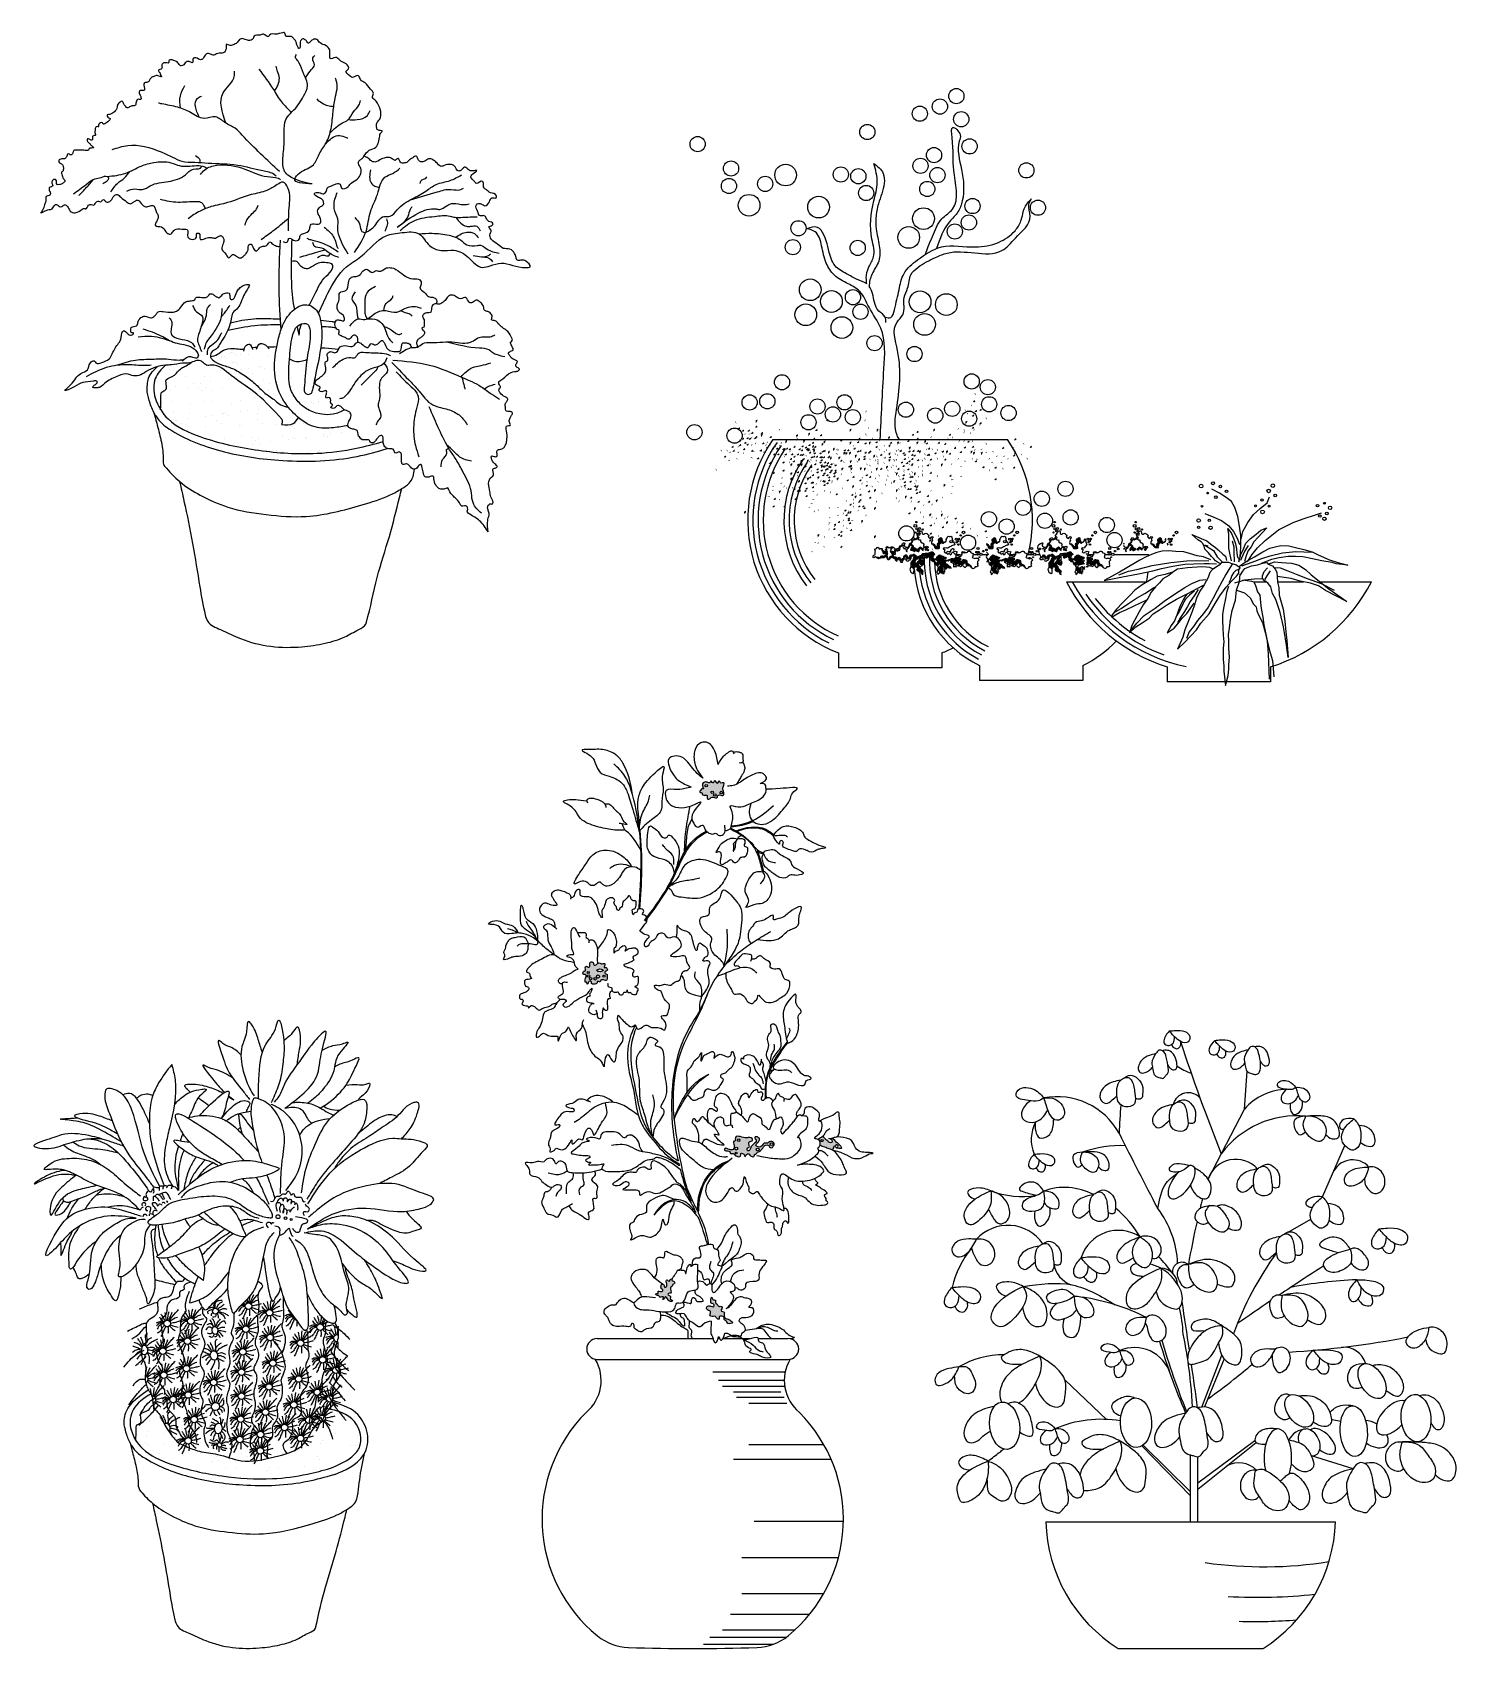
# Model space of a CAD drawing. Header units: millimetres. Extents: x 2133.42 to 2134.8, y 649.95 to 651.52.
import ezdxf

# ---------------------------------------------------------------- set-up
doc = ezdxf.new("R2010")
doc.units = ezdxf.units.MM
doc.linetypes.add('CONTINUA', pattern=[0])
for name, color, linetype in [('Arena', 36, 'Continuous'), ('Flor', 210, 'Continuous'), ('Flor01', 210, 'Continuous'), ('Flor02', 223, 'Continuous'), ('Hojas', 74, 'Continuous'), ('Hojas01', 64, 'Continuous'), ('Hojas02', 62, 'CONTINUA'), ('Polen', 40, 'Continuous'), ('Tiesto', 32, 'Continuous'), ('Tronco', 46, 'Continuous')]:
    doc.layers.add(name, color=color, linetype=linetype)

msp = doc.modelspace()

# ---------------------------------------------------------------- hatches: boundary and pattern name
at = {"layer": 'Polen'}
h = msp.add_hatch(color=256, dxfattribs=at)
edge = h.paths.add_edge_path()
edge.add_spline(control_points=[(2134.0678, 650.7854), (2134.0668, 650.7878), (2134.0656, 650.7908), (2134.0693, 650.7922), (2134.0713, 650.7919), (2134.0738, 650.7908), (2134.0751, 650.7942), (2134.0757, 650.7915), (2134.0775, 650.791), (2134.0776, 650.793), (2134.0799, 650.7932), (2134.081, 650.7889), (2134.0818, 650.7929), (2134.0838, 650.7927), (2134.0837, 650.7909), (2134.0857, 650.791), (2134.0881, 650.7919), (2134.0873, 650.7882), (2134.0856, 650.7856), (2134.0874, 650.7826), (2134.0875, 650.7781), (2134.084, 650.7798), (2134.081, 650.7793), (2134.0817, 650.777), (2134.0786, 650.7763), (2134.0762, 650.7783), (2134.0742, 650.7761), (2134.072, 650.7749), (2134.0706, 650.7768), (2134.0723, 650.7805), (2134.0672, 650.7783), (2134.0663, 650.7804), (2134.0665, 650.782), (2134.0632, 650.7817), (2134.0648, 650.7841), (2134.0658, 650.7856), (2134.0671, 650.7854), (2134.0678, 650.7854)], knot_values=[0, 0, 0, 0, 0.005988, 0.00735, 0.010823, 0.012305, 0.014601, 0.016549, 0.017312, 0.019345, 0.020294, 0.023337, 0.025809, 0.026758, 0.028118, 0.029808, 0.031602, 0.034116, 0.037326, 0.041312, 0.043936, 0.047819, 0.049576, 0.05116, 0.053183, 0.05664, 0.059051, 0.061271, 0.062695, 0.065105, 0.069433, 0.070698, 0.071221, 0.073798, 0.075489, 0.077342, 0.079231, 0.079231, 0.079231, 0.079231], degree=3, periodic=0)
h.paths.add_polyline_path([(2134.0773, 650.782, -1), (2134.0749, 650.782, -1)], flags=16)
h.paths.add_polyline_path([(2134.086, 650.7818, -1), (2134.0836, 650.7818, -1)], flags=16)
h.paths.add_polyline_path([(2134.0798, 650.7795, -1), (2134.0774, 650.7795, -1)], flags=16)
h.paths.add_polyline_path([(2134.0691, 650.7885, -1), (2134.0715, 650.7885, -1)], flags=16)
h = msp.add_hatch(color=256, dxfattribs=at)
edge = h.paths.add_edge_path()
edge.add_spline(control_points=[(2133.964, 650.6152), (2133.9632, 650.6149), (2133.9619, 650.6144), (2133.9613, 650.6162), (2133.9614, 650.6181), (2133.9581, 650.6186), (2133.9575, 650.6162), (2133.958, 650.6147), (2133.9576, 650.6129), (2133.9556, 650.6127), (2133.9548, 650.6145), (2133.9532, 650.613), (2133.9534, 650.6115), (2133.9537, 650.6102), (2133.9532, 650.6091), (2133.952, 650.6093), (2133.9513, 650.6079), (2133.9507, 650.6054), (2133.9543, 650.6063), (2133.9543, 650.6033), (2133.9531, 650.6016), (2133.9534, 650.5999), (2133.9529, 650.5979), (2133.9549, 650.599), (2133.955, 650.5976), (2133.9552, 650.596), (2133.9566, 650.5978), (2133.9565, 650.5997), (2133.96, 650.5994), (2133.9589, 650.5965), (2133.9617, 650.5966), (2133.9633, 650.5966), (2133.965, 650.5976), (2133.9644, 650.5994), (2133.9663, 650.5993), (2133.9679, 650.598), (2133.9682, 650.6004), (2133.9706, 650.6013), (2133.9748, 650.5986), (2133.9746, 650.6035), (2133.9747, 650.6066), (2133.9715, 650.6068), (2133.9726, 650.6092), (2133.9746, 650.6093), (2133.975, 650.6116), (2133.9736, 650.6127), (2133.9707, 650.6124), (2133.9728, 650.6149), (2133.9718, 650.6173), (2133.9692, 650.6154), (2133.9676, 650.6175), (2133.9652, 650.6168), (2133.9644, 650.6157), (2133.964, 650.6152)], knot_values=[0, 0, 0, 0, 0.002153, 0.003222, 0.00487, 0.007644, 0.009156, 0.01124, 0.012401, 0.014127, 0.015562, 0.016873, 0.018835, 0.020065, 0.020832, 0.022036, 0.023089, 0.025052, 0.027712, 0.029443, 0.032223, 0.033735, 0.034977, 0.036279, 0.037491, 0.038381, 0.039947, 0.041521, 0.043974, 0.045708, 0.04787, 0.04972, 0.051366, 0.0525, 0.053909, 0.055447, 0.057308, 0.058565, 0.062714, 0.067116, 0.068545, 0.071302, 0.072584, 0.074641, 0.076442, 0.077936, 0.079759, 0.082533, 0.083525, 0.08651, 0.088128, 0.090446, 0.092402, 0.092402, 0.092402, 0.092402], degree=3, periodic=0)
h.paths.add_polyline_path([(2133.9553, 650.6079, -1), (2133.9572, 650.6079, -1)], flags=16)
edge = h.paths.add_edge_path(flags=16)
edge.add_ellipse((2133.9676, 650.6099), major_axis=(-0.00304, -0.00008), ratio=0.43118, start_angle=0, end_angle=360)
h.paths.add_polyline_path([(2133.9577, 650.6045, -1), (2133.9553, 650.6045, -1)], flags=16)
h.paths.add_polyline_path([(2133.9672, 650.604, -1), (2133.9642, 650.604, -1)], flags=16)
h.paths.add_polyline_path([(2133.9641, 650.6018, -1), (2133.9616, 650.6018, -1)], flags=16)
h.paths.add_polyline_path([(2133.9595, 650.6018, -1), (2133.9574, 650.6018, -1)], flags=16)
h.paths.add_polyline_path([(2133.9725, 650.6042, -1), (2133.9704, 650.6042, -1)], flags=16)
h = msp.add_hatch(color=256, dxfattribs=at)
edge = h.paths.add_edge_path()
edge.add_spline(control_points=[(2134.0984, 650.4309), (2134.0975, 650.4321), (2134.0964, 650.4336), (2134.0944, 650.4322), (2134.0932, 650.4337), (2134.0921, 650.4358), (2134.0898, 650.4348), (2134.0874, 650.4362), (2134.0891, 650.4388), (2134.0924, 650.4362), (2134.0962, 650.4362), (2134.0981, 650.4395), (2134.0967, 650.4419), (2134.0967, 650.445), (2134.0989, 650.4447), (2134.0982, 650.4469), (2134.0996, 650.4515), (2134.1072, 650.4467), (2134.1123, 650.4489), (2134.1148, 650.4477), (2134.1154, 650.4455), (2134.1137, 650.4446), (2134.1118, 650.4444), (2134.1111, 650.4418), (2134.1129, 650.4387), (2134.1093, 650.4386), (2134.1101, 650.4342), (2134.113, 650.4364), (2134.113, 650.4388), (2134.115, 650.4409), (2134.1168, 650.4428), (2134.1189, 650.4442), (2134.1188, 650.4467), (2134.1172, 650.4472), (2134.1172, 650.4492), (2134.1202, 650.4491), (2134.1225, 650.4468), (2134.1207, 650.4437), (2134.1168, 650.4406), (2134.1213, 650.4385), (2134.1245, 650.4397), (2134.1258, 650.4438), (2134.1297, 650.442), (2134.1314, 650.4444), (2134.1338, 650.4446), (2134.1366, 650.4432), (2134.1356, 650.4403), (2134.1344, 650.4384), (2134.1319, 650.4382), (2134.1311, 650.4414), (2134.1266, 650.4412), (2134.1252, 650.4379), (2134.1233, 650.4362), (2134.122, 650.4341), (2134.1193, 650.4349), (2134.1191, 650.432), (2134.1166, 650.4322), (2134.1172, 650.4292), (2134.1138, 650.4298), (2134.1125, 650.4312), (2134.1113, 650.433), (2134.109, 650.4321), (2134.1075, 650.4287), (2134.1074, 650.4322), (2134.1028, 650.4342), (2134.1041, 650.4301), (2134.1014, 650.4295), (2134.0998, 650.4304), (2134.0987, 650.4308), (2134.0984, 650.4309)], knot_values=[0, 0, 0, 0, 0.003371, 0.004458, 0.00617, 0.008138, 0.010651, 0.012773, 0.013758, 0.018402, 0.021744, 0.024089, 0.02839, 0.030067, 0.031173, 0.033192, 0.03461, 0.045168, 0.048521, 0.051012, 0.052555, 0.054159, 0.055851, 0.058112, 0.061157, 0.062934, 0.065853, 0.068022, 0.070373, 0.07306, 0.076176, 0.078372, 0.080485, 0.081817, 0.082755, 0.085382, 0.08814, 0.091116, 0.095342, 0.098768, 0.101373, 0.105212, 0.108537, 0.110704, 0.112963, 0.11533, 0.118688, 0.120177, 0.122062, 0.124475, 0.128523, 0.131513, 0.134638, 0.136273, 0.138245, 0.140817, 0.142097, 0.143883, 0.146703, 0.148442, 0.150333, 0.152346, 0.155018, 0.156367, 0.160244, 0.162725, 0.164485, 0.166998, 0.168097, 0.168097, 0.168097, 0.168097], degree=3, periodic=0)
h.paths.add_polyline_path([(2134.1005, 650.4457, -1), (2134.103, 650.4457, -1)], flags=16)
h.paths.add_polyline_path([(2134.0979, 650.4376, -1), (2134.1008, 650.4376, -1)], flags=16)
h.paths.add_polyline_path([(2134.0984, 650.4333, -1), (2134.1002, 650.4333, -1)], flags=16)
h.paths.add_polyline_path([(2134.1214, 650.4367, -1), (2134.1187, 650.4367, -1)], flags=16)
h.paths.add_polyline_path([(2134.1349, 650.4418, -1), (2134.1321, 650.4418, -1)], flags=16)
h = msp.add_hatch(color=256, dxfattribs=at)
edge = h.paths.add_edge_path()
edge.add_spline(control_points=[(2134.1952, 650.4442), (2134.1945, 650.4458), (2134.1932, 650.4479), (2134.1876, 650.4472), (2134.1915, 650.4466), (2134.193, 650.444), (2134.1902, 650.4434), (2134.1879, 650.4439), (2134.1877, 650.4453), (2134.1877, 650.4457)], knot_values=[0.000687, 0.000687, 0.000687, 0.000687, 0.005502, 0.008123, 0.010443, 0.012873, 0.014479, 0.017369, 0.018634, 0.018634, 0.018634, 0.018634], degree=3, periodic=0)
edge.add_spline(control_points=[(2134.1877, 650.4457), (2134.187, 650.4459), (2134.1851, 650.4467), (2134.1839, 650.4485), (2134.183, 650.4496)], knot_values=[0, 0, 0, 0, 0.002214, 0.006297, 0.006297, 0.006297, 0.006297], degree=3, periodic=0)
edge.add_spline(control_points=[(2134.183, 650.4496), (2134.1826, 650.4493), (2134.181, 650.4481), (2134.1792, 650.4473), (2134.1778, 650.4467)], knot_values=[0.004053, 0.004053, 0.004053, 0.004053, 0.005577, 0.010061, 0.010061, 0.010061, 0.010061], degree=3, periodic=0)
edge.add_spline(control_points=[(2134.1778, 650.4467), (2134.178, 650.4466), (2134.1804, 650.4458), (2134.1811, 650.4429), (2134.1802, 650.4407)], knot_values=[0.031309, 0.031309, 0.031309, 0.031309, 0.031926, 0.037779, 0.037779, 0.037779, 0.037779], degree=3, periodic=0)
edge.add_spline(control_points=[(2134.1802, 650.4407), (2134.1818, 650.44), (2134.1847, 650.4388), (2134.1888, 650.4376), (2134.1914, 650.4367), (2134.1924, 650.4362)], knot_values=[0.069369, 0.069369, 0.069369, 0.069369, 0.07436, 0.078977, 0.08227, 0.08227, 0.08227, 0.08227], degree=3, periodic=0)
edge.add_spline(control_points=[(2134.1924, 650.4362), (2134.1926, 650.437), (2134.1929, 650.4379), (2134.1934, 650.4383), (2134.1934, 650.4383)], knot_values=[0.030426, 0.030426, 0.030426, 0.030426, 0.032689, 0.032691, 0.032691, 0.032691, 0.032691], degree=3, periodic=0)
edge.add_arc((2134.1947, 650.4385), 0.00133, 68.7331, 188.849, ccw=False)
edge.add_arc((2134.1965, 650.44), 0.00133, -111.2669, 192.2994, ccw=False)
edge.add_arc((2134.1947, 650.4385), 0.00133, -6.9946, 12.2994, ccw=False)
edge.add_spline(control_points=[(2134.196, 650.4383), (2134.1964, 650.4382), (2134.1985, 650.4376), (2134.2026, 650.4373), (2134.1989, 650.4414), (2134.1972, 650.4434), (2134.1954, 650.4442), (2134.1952, 650.4442)], knot_values=[0.013764, 0.013764, 0.013764, 0.013764, 0.014841, 0.018761, 0.021507, 0.026723, 0.027519, 0.027519, 0.027519, 0.027519], degree=3, periodic=0)
h.paths.add_polyline_path([(2134.1813, 650.4453, -1), (2134.1834, 650.4453, -1)], flags=16)
h = msp.add_hatch(color=256, dxfattribs=at)
edge = h.paths.add_edge_path()
edge.add_spline(control_points=[(2134.0269, 650.302), (2134.0276, 650.3018), (2134.0286, 650.3015), (2134.0282, 650.3001), (2134.0275, 650.2991), (2134.0259, 650.2994), (2134.0236, 650.3004), (2134.0238, 650.2985), (2134.0236, 650.2971), (2134.021, 650.2979), (2134.0222, 650.295), (2134.0242, 650.296), (2134.0249, 650.2947), (2134.0257, 650.2933), (2134.0272, 650.2945), (2134.03, 650.2941), (2134.0276, 650.2917), (2134.0304, 650.2918), (2134.0302, 650.2952), (2134.032, 650.2936), (2134.0327, 650.2926), (2134.0334, 650.2911), (2134.0348, 650.29), (2134.0366, 650.2893), (2134.0381, 650.2906), (2134.0365, 650.2914), (2134.0347, 650.2923), (2134.0369, 650.2951), (2134.0338, 650.295), (2134.033, 650.2972), (2134.0346, 650.2979), (2134.0376, 650.2977), (2134.0341, 650.3031), (2134.0377, 650.3041), (2134.0374, 650.3066), (2134.0398, 650.3063), (2134.0402, 650.3099), (2134.036, 650.3096), (2134.0385, 650.312), (2134.0348, 650.3115), (2134.0353, 650.308), (2134.0315, 650.3121), (2134.0316, 650.307), (2134.0329, 650.3046), (2134.0296, 650.3027), (2134.0299, 650.3062), (2134.0268, 650.3066), (2134.0266, 650.3043), (2134.0264, 650.3029), (2134.0268, 650.3022), (2134.0269, 650.302)], knot_values=[0, 0, 0, 0, 0.001631, 0.002669, 0.003716, 0.005058, 0.007316, 0.008732, 0.009538, 0.011355, 0.012989, 0.014915, 0.016051, 0.017097, 0.019064, 0.020722, 0.022799, 0.023632, 0.02671, 0.027579, 0.029544, 0.030573, 0.03247, 0.0348, 0.035703, 0.03715, 0.038735, 0.040962, 0.043332, 0.044624, 0.046376, 0.047533, 0.0527, 0.054821, 0.056556, 0.057969, 0.060336, 0.063021, 0.064248, 0.066465, 0.068241, 0.071096, 0.073938, 0.077572, 0.0792, 0.081824, 0.083893, 0.085708, 0.087494, 0.088151, 0.088151, 0.088151, 0.088151], degree=3, periodic=0)
h = msp.add_hatch(color=256, dxfattribs=at)
edge = h.paths.add_edge_path()
edge.add_spline(control_points=[(2134.0832, 650.285), (2134.083, 650.2849), (2134.0824, 650.2844), (2134.0816, 650.286), (2134.0807, 650.2873), (2134.0787, 650.2882), (2134.0801, 650.2917), (2134.0762, 650.2907), (2134.0759, 650.295), (2134.0743, 650.2917), (2134.0752, 650.2902), (2134.0745, 650.2879), (2134.0768, 650.2876), (2134.0784, 650.2865), (2134.0773, 650.2838), (2134.0741, 650.2859), (2134.0704, 650.2852), (2134.0706, 650.2821), (2134.0724, 650.281), (2134.0757, 650.2803), (2134.0732, 650.2773), (2134.0753, 650.2742), (2134.0791, 650.2764), (2134.0802, 650.2735), (2134.0835, 650.2716), (2134.0818, 650.2766), (2134.0886, 650.2755), (2134.0868, 650.2714), (2134.0904, 650.2712), (2134.0904, 650.2678), (2134.0939, 650.2681), (2134.0963, 650.2695), (2134.0941, 650.271), (2134.0925, 650.2727), (2134.0886, 650.2729), (2134.0868, 650.2762), (2134.0889, 650.2801), (2134.0826, 650.2801), (2134.0867, 650.2841), (2134.0845, 650.2852), (2134.0837, 650.2851), (2134.0832, 650.285)], knot_values=[0, 0, 0, 0, 0.000485, 0.002249, 0.00338, 0.005557, 0.007886, 0.010623, 0.012854, 0.015084, 0.01693, 0.018509, 0.020741, 0.02233, 0.023645, 0.027653, 0.030603, 0.032931, 0.034778, 0.037086, 0.040625, 0.042124, 0.046621, 0.048401, 0.05108, 0.053247, 0.057944, 0.060024, 0.063186, 0.064214, 0.069059, 0.069775, 0.071191, 0.074653, 0.07789, 0.081496, 0.084167, 0.087628, 0.091398, 0.092368, 0.093949, 0.093949, 0.093949, 0.093949], degree=3, periodic=0)

# ---------------------------------------------------------------- linework, layer by layer
at = {"layer": 'Arena'}
for p, q in [((2133.7841, 651.212), (2133.7841, 651.212)), ((2133.6012, 651.2027), (2133.6012, 651.2027)), ((2133.6019, 651.2035), (2133.6019, 651.2035)), ((2133.6041, 651.2035), (2133.6041, 651.2035)), ((2133.6065, 651.2013), (2133.6065, 651.2013)), ((2133.6102, 651.2067), (2133.6102, 651.2067)), ((2133.6109, 651.2075), (2133.6109, 651.2075)), ((2133.6121, 651.1972), (2133.6121, 651.1972)), ((2133.6128, 651.198), (2133.6128, 651.198)), ((2133.6131, 651.2075), (2133.6131, 651.2075)), ((2133.615, 651.198), (2133.615, 651.198)), ((2133.6154, 651.2053), (2133.6154, 651.2053)), ((2133.6202, 651.2052), (2133.6202, 651.2052)), ((2133.6278, 651.2054), (2133.6278, 651.2054)), ((2133.6456, 651.2033), (2133.6456, 651.2033)), ((2133.6688, 651.1987), (2133.6688, 651.1987)), ((2133.6967, 651.2038), (2133.6967, 651.2038)), ((2133.7001, 651.2024), (2133.7001, 651.2024)), ((2133.7688, 651.2002), (2133.7688, 651.2002)), ((2133.5612, 651.1898), (2133.5612, 651.1898)), ((2133.5671, 651.1841), (2133.5671, 651.1841)), ((2133.5848, 651.1845), (2133.5848, 651.1845)), ((2133.6007, 651.1899), (2133.6007, 651.1899)), ((2133.6084, 651.1815), (2133.6084, 651.1815)), ((2133.6174, 651.1958), (2133.6174, 651.1958)), ((2133.6206, 651.1908), (2133.6206, 651.1908)), ((2133.6272, 651.1917), (2133.6272, 651.1917)), ((2133.6312, 651.1871), (2133.6312, 651.1871)), ((2133.6375, 651.193), (2133.6375, 651.193)), ((2133.6382, 651.1938), (2133.6382, 651.1938)), ((2133.6404, 651.1938), (2133.6404, 651.1938)), ((2133.6422, 651.1806), (2133.6422, 651.1806)), ((2133.6427, 651.1917), (2133.6427, 651.1917)), ((2133.6695, 651.1825), (2133.6695, 651.1825)), ((2133.6798, 651.19), (2133.6798, 651.19)), ((2133.5521, 651.1703), (2133.5521, 651.1703)), ((2133.557, 651.1747), (2133.557, 651.1747)), ((2133.5695, 651.1727), (2133.5695, 651.1727)), ((2133.5743, 651.177), (2133.5743, 651.177)), ((2133.5798, 651.1725), (2133.5798, 651.1725)), ((2133.5809, 651.1778), (2133.5809, 651.1778)), ((2133.5821, 651.1703), (2133.5821, 651.1703)), ((2133.5863, 651.1738), (2133.5863, 651.1738)), ((2133.5912, 651.1792), (2133.5912, 651.1792)), ((2133.5917, 651.1704), (2133.5917, 651.1704)), ((2133.6028, 651.1732), (2133.6028, 651.1732)), ((2133.6259, 651.1739), (2133.6259, 651.1739)), ((2133.6469, 651.1708), (2133.6469, 651.1708)), ((2133.6476, 651.1772), (2133.6476, 651.1772)), ((2133.6522, 651.1674), (2133.6522, 651.1674)), ((2133.6696, 651.1742), (2133.6696, 651.1742)), ((2133.6708, 651.1705), (2133.6708, 651.1705)), ((2133.5439, 651.1592), (2133.5439, 651.1592)), ((2133.5532, 651.1602), (2133.5532, 651.1602)), ((2133.5714, 651.158), (2133.5714, 651.158)), ((2133.5856, 651.16), (2133.5856, 651.16)), ((2133.5932, 651.1602), (2133.5932, 651.1602)), ((2133.611, 651.1581), (2133.611, 651.1581)), ((2133.6199, 651.1612), (2133.6199, 651.1612)), ((2133.6202, 651.1501), (2133.6202, 651.1501)), ((2133.6268, 651.151), (2133.6268, 651.151)), ((2133.6371, 651.1524), (2133.6371, 651.1524)), ((2133.6885, 651.1591), (2133.6885, 651.1591)), ((2133.6901, 651.1582), (2133.6901, 651.1582)), ((2133.6951, 651.16), (2133.6951, 651.16)), ((2133.6956, 651.1587), (2133.6956, 651.1587)), ((2133.7055, 651.1614), (2133.7055, 651.1614)), ((2133.555, 651.1491), (2133.555, 651.1491)), ((2133.557, 651.1419), (2133.557, 651.1419)), ((2133.5584, 651.142), (2133.5584, 651.142)), ((2133.5624, 651.1385), (2133.5624, 651.1385)), ((2133.5676, 651.1375), (2133.5676, 651.1375)), ((2133.5687, 651.1434), (2133.5687, 651.1434)), ((2133.57, 651.1353), (2133.57, 651.1353)), ((2133.5703, 651.1483), (2133.5703, 651.1483)), ((2133.586, 651.1456), (2133.586, 651.1456)), ((2133.5864, 651.1355), (2133.5864, 651.1355)), ((2133.5926, 651.1465), (2133.5926, 651.1465)), ((2133.5966, 651.142), (2133.5966, 651.142)), ((2133.6019, 651.1386), (2133.6019, 651.1386)), ((2133.6029, 651.1479), (2133.6029, 651.1479)), ((2133.6036, 651.1487), (2133.6036, 651.1487)), ((2133.6058, 651.1486), (2133.6058, 651.1486)), ((2133.6082, 651.1465), (2133.6082, 651.1465)), ((2133.6192, 651.1364), (2133.6192, 651.1364)), ((2133.6207, 651.1368), (2133.6207, 651.1368)), ((2133.6361, 651.1485), (2133.6361, 651.1485)), ((2133.6361, 651.1421), (2133.6361, 651.1421)), ((2133.6415, 651.1386), (2133.6415, 651.1386)), ((2133.654, 651.1372), (2133.654, 651.1372)), ((2133.67, 651.1359), (2133.67, 651.1359)), ((2133.6724, 651.1338), (2133.6724, 651.1338)), ((2133.6757, 651.1421), (2133.6757, 651.1421)), ((2133.681, 651.1387), (2133.681, 651.1387)), ((2133.6865, 651.137), (2133.6865, 651.137)), ((2133.7216, 651.1348), (2133.7216, 651.1348)), ((2133.5817, 651.1262), (2133.5817, 651.1262)), ((2133.6044, 651.1242), (2133.6044, 651.1242)), ((2133.6212, 651.1263), (2133.6212, 651.1263)), ((2133.6318, 651.1248), (2133.6318, 651.1248)), ((2133.6319, 651.1188), (2133.6319, 651.1188)), ((2133.6342, 651.1226), (2133.6342, 651.1226)), ((2133.6369, 651.1241), (2133.6369, 651.1241)), ((2133.6385, 651.1197), (2133.6385, 651.1197)), ((2133.6488, 651.121), (2133.6488, 651.121)), ((2133.6608, 651.1264), (2133.6608, 651.1264)), ((2133.666, 651.1233), (2133.666, 651.1233)), ((2133.6712, 651.1253), (2133.6712, 651.1253)), ((2133.6727, 651.1242), (2133.6727, 651.1242)), ((2133.683, 651.1255), (2133.683, 651.1255)), ((2133.6834, 651.1237), (2133.6834, 651.1237)), ((2133.7002, 651.1278), (2133.7002, 651.1278)), ((2133.7003, 651.1264), (2133.7003, 651.1264)), ((2133.7044, 651.1257), (2133.7044, 651.1257)), ((2133.7068, 651.1287), (2133.7068, 651.1287)), ((2133.7172, 651.13), (2133.7172, 651.13)), ((2133.7342, 651.1232), (2133.7342, 651.1232)), ((2133.7366, 651.1211), (2133.7366, 651.1211)), ((2133.6452, 651.1125), (2133.6452, 651.1125)), ((2133.6548, 651.1127), (2133.6548, 651.1127)), ((2133.6859, 651.1103), (2133.6859, 651.1103)), ((2133.6873, 651.1126), (2133.6873, 651.1126)), ((2133.696, 651.1121), (2133.696, 651.1121)), ((2133.7216, 651.1138), (2133.7216, 651.1138)), ((2133.765, 651.1105), (2133.765, 651.1105)), ((2133.7704, 651.1071), (2133.7704, 651.1071)), ((2133.7897, 651.0948), (2133.7897, 651.0948)), ((2133.8202, 651.0753), (2133.8202, 651.0753)), ((2133.5451, 650.2007), (2133.5451, 650.2007)), ((2133.6298, 650.1987), (2133.6298, 650.1987)), ((2133.64, 650.2063), (2133.64, 650.2063)), ((2133.5124, 650.1865), (2133.5124, 650.1865)), ((2133.5298, 650.189), (2133.5298, 650.189)), ((2133.5345, 650.1932), (2133.5345, 650.1932)), ((2133.54, 650.1887), (2133.54, 650.1887)), ((2133.5424, 650.1866), (2133.5424, 650.1866)), ((2133.5514, 650.1954), (2133.5514, 650.1954)), ((2133.6298, 650.1905), (2133.6298, 650.1905)), ((2133.5042, 650.1754), (2133.5042, 650.1754)), ((2133.5134, 650.1764), (2133.5134, 650.1764)), ((2133.5152, 650.1653), (2133.5152, 650.1653)), ((2133.5316, 650.1742), (2133.5316, 650.1742)), ((2133.5459, 650.1762), (2133.5459, 650.1762)), ((2133.5534, 650.1764), (2133.5534, 650.1764)), ((2133.6657, 650.1776), (2133.6657, 650.1776)), ((2133.7068, 650.1659), (2133.7068, 650.1659)), ((2133.7296, 650.1699), (2133.7296, 650.1699)), ((2133.5173, 650.1581), (2133.5173, 650.1581)), ((2133.5186, 650.1582), (2133.5186, 650.1582)), ((2133.5226, 650.1547), (2133.5226, 650.1547)), ((2133.5279, 650.1537), (2133.5279, 650.1537)), ((2133.529, 650.1596), (2133.529, 650.1596)), ((2133.5302, 650.1516), (2133.5302, 650.1516)), ((2133.5306, 650.1645), (2133.5306, 650.1645)), ((2133.5462, 650.1619), (2133.5462, 650.1619)), ((2133.5467, 650.1518), (2133.5467, 650.1518)), ((2133.5528, 650.1627), (2133.5528, 650.1627)), ((2133.5568, 650.1582), (2133.5568, 650.1582)), ((2133.5622, 650.1548), (2133.5622, 650.1548)), ((2133.5794, 650.1526), (2133.5794, 650.1526)), ((2133.581, 650.153), (2133.581, 650.153)), ((2133.6818, 650.151), (2133.6818, 650.151)), ((2133.6969, 650.1529), (2133.6969, 650.1529)), ((2133.6993, 650.1558), (2133.6993, 650.1558)), ((2133.7096, 650.1572), (2133.7096, 650.1572)), ((2133.7121, 650.1624), (2133.7121, 650.1624)), ((2133.7267, 650.1504), (2133.7267, 650.1504)), ((2133.7314, 650.1502), (2133.7314, 650.1502)), ((2133.5419, 650.1424), (2133.5419, 650.1424)), ((2133.5646, 650.1404), (2133.5646, 650.1404)), ((2133.5815, 650.1425), (2133.5815, 650.1425)), ((2133.5921, 650.141), (2133.5921, 650.141)), ((2133.5921, 650.135), (2133.5921, 650.135)), ((2133.5944, 650.1389), (2133.5944, 650.1389)), ((2133.5971, 650.1403), (2133.5971, 650.1403)), ((2133.5987, 650.1359), (2133.5987, 650.1359)), ((2133.609, 650.1372), (2133.609, 650.1372)), ((2133.621, 650.1426), (2133.621, 650.1426)), ((2133.6263, 650.1395), (2133.6263, 650.1395)), ((2133.6314, 650.1415), (2133.6314, 650.1415)), ((2133.6329, 650.1404), (2133.6329, 650.1404)), ((2133.6432, 650.1417), (2133.6432, 650.1417)), ((2133.6436, 650.1399), (2133.6436, 650.1399)), ((2133.6605, 650.144), (2133.6605, 650.144)), ((2133.6606, 650.1427), (2133.6606, 650.1427)), ((2133.6646, 650.1419), (2133.6646, 650.1419)), ((2133.6671, 650.1449), (2133.6671, 650.1449)), ((2133.6774, 650.1462), (2133.6774, 650.1462)), ((2133.6945, 650.1394), (2133.6945, 650.1394)), ((2133.6968, 650.1373), (2133.6968, 650.1373)), ((2133.6055, 650.1287), (2133.6055, 650.1287)), ((2133.615, 650.129), (2133.615, 650.129)), ((2133.6462, 650.1265), (2133.6462, 650.1265)), ((2133.6475, 650.1288), (2133.6475, 650.1288)), ((2133.6563, 650.1283), (2133.6563, 650.1283)), ((2133.6818, 650.13), (2133.6818, 650.13))]:
    msp.add_line(p, q, dxfattribs=at)
for points in [[(2133.623, 651.2087), (2133.6256, 651.2143), (2133.6279, 651.2155), (2133.6307, 651.2128), (2133.6317, 651.2101)], [(2133.6354, 651.2105), (2133.6389, 651.2159), (2133.6459, 651.2129), (2133.6476, 651.2107)]]:
    msp.add_spline(points, degree=3, dxfattribs=at)
for points in [[(2133.631, 651.212), (2133.6328, 651.2123), (2133.6345, 651.2125), (2133.6363, 651.2128)], [(2133.6461, 651.2127), (2133.6489, 651.2128), (2133.6518, 651.2129), (2133.6546, 651.213)]]:
    msp.add_open_spline(points, degree=3, dxfattribs=at)
for points, knots in [([(2133.6975, 651.2119), (2133.6989, 651.2119), (2133.7046, 651.2115), (2133.7104, 651.211), (2133.7147, 651.2106)], [0.04296103, 0.04296103, 0.04296103, 0.04296103, 0.04710028, 0.06024206, 0.06024206, 0.06024206, 0.06024206]), ([(2133.5427, 651.1519), (2133.5429, 651.1559), (2133.5431, 651.1615), (2133.5429, 651.1698), (2133.5482, 651.1704), (2133.5487, 651.1756), (2133.5463, 651.1829), (2133.5563, 651.1837), (2133.5594, 651.1898), (2133.5637, 651.1926), (2133.568, 651.1947), (2133.5706, 651.1965), (2133.5721, 651.1976)], [0.0036427, 0.0036427, 0.0036427, 0.0036427, 0.0250607, 0.032203, 0.0392555, 0.0452617, 0.0557535, 0.070764, 0.0804707, 0.0888092, 0.095465, 0.1046506, 0.1046506, 0.1046506, 0.1046506]), ([(2133.5908, 651.2034), (2133.5932, 651.2038), (2133.5978, 651.205), (2133.6037, 651.2105), (2133.6118, 651.2116), (2133.6181, 651.2105), (2133.6214, 651.2107), (2133.6235, 651.2105)], [0.0047219, 0.0047219, 0.0047219, 0.0047219, 0.01662656, 0.02819037, 0.04363464, 0.05533426, 0.06030126, 0.06030126, 0.06030126, 0.06030126]), ([(2133.5188, 650.1553), (2133.5189, 650.1589), (2133.5191, 650.1637), (2133.519, 650.171), (2133.5236, 650.1715), (2133.5241, 650.1761), (2133.522, 650.1824), (2133.5307, 650.1832), (2133.5334, 650.1885), (2133.5368, 650.1907), (2133.5387, 650.1917), (2133.5394, 650.1921)], [0.00364268, 0.00364268, 0.00364268, 0.00364268, 0.02506069, 0.03220295, 0.03925551, 0.04526174, 0.05575348, 0.07076405, 0.0804707, 0.08880924, 0.09314003, 0.09314003, 0.09314003, 0.09314003])]:
    msp.add_open_spline(points, degree=3, knots=knots, dxfattribs=at)
at = {"layer": 'Flor'}
for centre, radius in [((2133.6562, 650.3717), 0.00186), ((2133.6636, 650.3704), 0.0013), ((2133.6688, 650.369), 0.000943)]:
    msp.add_circle(centre, radius, dxfattribs=at)
for points, knots in [([(2133.5413, 650.3995), (2133.5403, 650.3996), (2133.5386, 650.3997), (2133.5346, 650.4008), (2133.5366, 650.3966), (2133.5357, 650.3948), (2133.5354, 650.3942)], [0.000469584, 0.000469584, 0.000469584, 0.000469584, 0.002350393, 0.003494057, 0.005628858, 0.006868938, 0.006868938, 0.006868938, 0.006868938]), ([(2133.5454, 650.4007), (2133.5447, 650.401), (2133.5436, 650.4014), (2133.5414, 650.4012), (2133.5413, 650.3989), (2133.5414, 650.3976), (2133.5414, 650.397)], [0.000608123, 0.000608123, 0.000608123, 0.000608123, 0.00181938, 0.002571902, 0.003756084, 0.004810826, 0.004810826, 0.004810826, 0.004810826]), ([(2133.5492, 650.4009), (2133.5488, 650.4012), (2133.5479, 650.4017), (2133.5461, 650.4017), (2133.5449, 650.4002), (2133.5448, 650.399), (2133.5447, 650.3982)], [0.000546912, 0.000546912, 0.000546912, 0.000546912, 0.001430441, 0.002347087, 0.003181366, 0.004378994, 0.004378994, 0.004378994, 0.004378994]), ([(2133.5358, 650.398), (2133.5352, 650.398), (2133.534, 650.3976), (2133.5334, 650.3943), (2133.5307, 650.3977), (2133.5285, 650.3945), (2133.5285, 650.3924), (2133.5288, 650.3914), (2133.529, 650.3909)], [0.001014122, 0.001014122, 0.001014122, 0.001014122, 0.001931405, 0.003253844, 0.004449851, 0.006434759, 0.00734791, 0.008118666, 0.008118666, 0.008118666, 0.008118666]), ([(2133.5371, 650.3723), (2133.5364, 650.3732), (2133.535, 650.3744), (2133.5317, 650.3748), (2133.5316, 650.3732), (2133.5316, 650.3724)], [0.001160122, 0.001160122, 0.001160122, 0.001160122, 0.002980109, 0.004257361, 0.00536145, 0.00536145, 0.00536145, 0.00536145])]:
    msp.add_open_spline(points, degree=3, knots=knots, dxfattribs=at)
for points in [[(2133.5485, 650.3995), (2133.5507, 650.4022), (2133.5522, 650.4022), (2133.5546, 650.4008)], [(2133.5601, 650.3972), (2133.5556, 650.4007), (2133.5538, 650.4005), (2133.5531, 650.3991), (2133.553, 650.3986)], [(2133.5274, 650.3823), (2133.5285, 650.3835), (2133.527, 650.3851), (2133.5258, 650.3852), (2133.5244, 650.3831), (2133.5252, 650.3822)], [(2133.5286, 650.3874), (2133.5303, 650.3885), (2133.5301, 650.3901), (2133.5289, 650.3901), (2133.527, 650.3913), (2133.5259, 650.3881), (2133.5284, 650.3873)], [(2133.5387, 650.3787), (2133.5353, 650.3828), (2133.5348, 650.3846), (2133.5368, 650.3855), (2133.539, 650.3836), (2133.5398, 650.3823), (2133.5409, 650.3833), (2133.542, 650.3842), (2133.5437, 650.3829), (2133.5437, 650.3828)], [(2133.5359, 650.3872), (2133.5362, 650.3917), (2133.5403, 650.3884), (2133.5412, 650.3868)], [(2133.5374, 650.3914), (2133.5394, 650.3936), (2133.5434, 650.3904), (2133.5452, 650.3881)], [(2133.5417, 650.3925), (2133.5434, 650.3943), (2133.5457, 650.3901), (2133.5468, 650.3887)], [(2133.5431, 650.3942), (2133.5477, 650.3954), (2133.5513, 650.3899), (2133.5524, 650.3882)], [(2133.5441, 650.3852), (2133.546, 650.3858), (2133.5467, 650.3844)], [(2133.5482, 650.3871), (2133.5493, 650.3862), (2133.5487, 650.3852)], [(2133.6489, 650.3866), (2133.6515, 650.3867), (2133.6528, 650.3886), (2133.6548, 650.3913), (2133.6576, 650.3916), (2133.6601, 650.3934), (2133.6622, 650.3937), (2133.6636, 650.3935), (2133.6657, 650.3964), (2133.6678, 650.3948), (2133.6688, 650.3926), (2133.671, 650.394), (2133.6726, 650.3914), (2133.6782, 650.3905), (2133.6796, 650.3888), (2133.6804, 650.3863), (2133.6824, 650.3864)], [(2133.6556, 650.3769), (2133.656, 650.3856), (2133.6577, 650.3853), (2133.6588, 650.3824)], [(2133.655, 650.3852), (2133.6597, 650.3897), (2133.6611, 650.388), (2133.6612, 650.3867), (2133.6618, 650.3888), (2133.6642, 650.3899), (2133.6648, 650.3892), (2133.6652, 650.3865), (2133.6652, 650.3863), (2133.6669, 650.3882), (2133.668, 650.3888), (2133.6691, 650.3874), (2133.6685, 650.3852), (2133.6687, 650.3846), (2133.6702, 650.3863), (2133.6716, 650.3863), (2133.6727, 650.3844), (2133.6724, 650.3832), (2133.6735, 650.3851), (2133.6744, 650.3842), (2133.6749, 650.3828), (2133.6752, 650.3813), (2133.6753, 650.3797), (2133.6749, 650.3781)], [(2133.6586, 650.3757), (2133.6588, 650.3824), (2133.6606, 650.3838), (2133.6617, 650.3817), (2133.6615, 650.3777), (2133.6613, 650.3752)], [(2133.6819, 650.3724), (2133.6811, 650.3767), (2133.6854, 650.3768), (2133.6865, 650.3797), (2133.6839, 650.3819), (2133.6828, 650.3838)], [(2133.5226, 650.3781), (2133.525, 650.3806), (2133.5262, 650.3813)], [(2133.5298, 650.3727), (2133.5266, 650.3738), (2133.5254, 650.3716)], [(2133.5323, 650.3759), (2133.5328, 650.3776), (2133.5331, 650.3803), (2133.5316, 650.3813), (2133.5295, 650.3812), (2133.5282, 650.3789), (2133.5295, 650.3775), (2133.5303, 650.3777)], [(2133.5398, 650.377), (2133.5361, 650.3774), (2133.5349, 650.3741)], [(2133.6613, 650.3752), (2133.6626, 650.3794), (2133.6636, 650.3794), (2133.6646, 650.3779), (2133.6643, 650.3738)], [(2133.6647, 650.3771), (2133.6666, 650.3783), (2133.6683, 650.3773), (2133.6678, 650.3762), (2133.6696, 650.3789), (2133.6716, 650.3808), (2133.6722, 650.381)], [(2133.673, 650.3719), (2133.6812, 650.3703), (2133.6846, 650.3682), (2133.6836, 650.3653), (2133.6807, 650.3649), (2133.6777, 650.3595), (2133.6763, 650.3565), (2133.6727, 650.3573), (2133.6704, 650.3603)], [(2133.6471, 650.3609), (2133.6453, 650.3654), (2133.6487, 650.366), (2133.6499, 650.3646), (2133.6506, 650.366), (2133.6523, 650.3658)], [(2133.6531, 650.363), (2133.6577, 650.3604), (2133.6577, 650.3542), (2133.6634, 650.3571), (2133.6668, 650.3605), (2133.6688, 650.3549), (2133.6708, 650.3527)]]:
    msp.add_spline(points, degree=3, dxfattribs=at)
at = {"layer": 'Flor01'}
for points in [[(2134.0818, 650.809), (2134.0786, 650.8217), (2134.0706, 650.8304), (2134.0635, 650.829), (2134.0587, 650.8198), (2134.0601, 650.8071), (2134.0647, 650.7989), (2134.067, 650.7959), (2134.0589, 650.8032), (2134.0539, 650.8095), (2134.0468, 650.8159), (2134.0395, 650.8171), (2134.0342, 650.8144), (2134.0344, 650.8073), (2134.0385, 650.7991), (2134.0422, 650.7945), (2134.0468, 650.7915), (2134.0526, 650.7886), (2134.0555, 650.7871), (2134.0529, 650.7864), (2134.042, 650.7847), (2134.0317, 650.7838), (2134.0312, 650.7769), (2134.038, 650.7687), (2134.0494, 650.7674), (2134.0604, 650.7709), (2134.0647, 650.7728), (2134.0567, 650.7602), (2134.0582, 650.7521), (2134.0625, 650.7485), (2134.0673, 650.7502), (2134.068, 650.7491), (2134.0693, 650.7459), (2134.0729, 650.7427), (2134.0774, 650.7419), (2134.0791, 650.7425), (2134.0818, 650.7406), (2134.0867, 650.7413), (2134.0886, 650.7462), (2134.0882, 650.7498), (2134.0882, 650.7504)], [(2134.0818, 650.809), (2134.088, 650.8178), (2134.0922, 650.8211), (2134.0947, 650.8222), (2134.0965, 650.8209), (2134.097, 650.8194)], [(2133.9183, 650.6738), (2133.924, 650.6729), (2133.9263, 650.6733), (2133.925, 650.6753), (2133.9222, 650.6796), (2133.9208, 650.6827), (2133.9221, 650.6857), (2133.9264, 650.6877), (2133.9308, 650.6869), (2133.9356, 650.685), (2133.9383, 650.6834), (2133.9396, 650.6799)], [(2134.0062, 650.6479), (2134.0113, 650.6548), (2134.013, 650.6573), (2134.0106, 650.6633), (2134.0087, 650.6639), (2134.0099, 650.6672), (2134.0085, 650.6691), (2134.0058, 650.6693), (2134.0048, 650.6694), (2134.0031, 650.6662), (2134.0013, 650.6656), (2133.9997, 650.6636), (2133.9991, 650.6659), (2133.9989, 650.6686), (2134.0007, 650.6693), (2134.0027, 650.6741), (2134.002, 650.677), (2133.9997, 650.6772), (2133.9978, 650.6786), (2133.9968, 650.6812), (2133.9958, 650.682), (2133.993, 650.6789), (2133.9896, 650.6756), (2133.9894, 650.6732), (2133.9884, 650.6711), (2133.9866, 650.6697), (2133.9859, 650.6681), (2133.9848, 650.668), (2133.9834, 650.6712), (2133.9816, 650.6737), (2133.9811, 650.6754), (2133.9817, 650.6767), (2133.981, 650.6792), (2133.9758, 650.6794), (2133.9737, 650.6779), (2133.9728, 650.6757), (2133.9709, 650.67), (2133.9694, 650.6678), (2133.9694, 650.6651), (2133.9697, 650.6609), (2133.9669, 650.6646), (2133.9654, 650.6698), (2133.9618, 650.6772), (2133.9569, 650.6809), (2133.9505, 650.6812), (2133.9484, 650.6828), (2133.9484, 650.6867), (2133.9473, 650.6882), (2133.9443, 650.6864), (2133.9425, 650.6824), (2133.9411, 650.6803), (2133.9391, 650.6795), (2133.9396, 650.6786)], [(2133.9183, 650.6738), (2133.9138, 650.6749), (2133.91, 650.6716), (2133.909, 650.668), (2133.9116, 650.6637), (2133.9183, 650.6603), (2133.9225, 650.6578), (2133.9237, 650.6548), (2133.9238, 650.6514)], [(2133.9257, 650.6498), (2133.9238, 650.6514), (2133.9171, 650.6548), (2133.9128, 650.6514), (2133.9156, 650.6486), (2133.917, 650.6413), (2133.9193, 650.6342), (2133.9227, 650.6274), (2133.9233, 650.6248)], [(2133.9853, 650.5665), (2133.9937, 650.5578), (2133.9998, 650.5559), (2134.0014, 650.5572), (2134.0034, 650.5535), (2134.0086, 650.5551), (2134.0129, 650.5568), (2134.0173, 650.5548), (2134.0218, 650.5548), (2134.0279, 650.553), (2134.0295, 650.5522), (2134.0313, 650.5551), (2134.0302, 650.5606), (2134.0274, 650.5639), (2134.0268, 650.5654), (2134.0316, 650.5664), (2134.0337, 650.5704), (2134.0347, 650.5764), (2134.0325, 650.5792), (2134.0279, 650.5862), (2134.0266, 650.5893), (2134.0221, 650.5918), (2134.0203, 650.5951), (2134.0259, 650.5954), (2134.0299, 650.5965), (2134.0361, 650.5956), (2134.0403, 650.5988), (2134.0436, 650.5999), (2134.0464, 650.6053), (2134.0486, 650.6091), (2134.0515, 650.6099), (2134.0544, 650.613), (2134.0525, 650.6159), (2134.05, 650.6236), (2134.042, 650.623), (2134.0361, 650.6236), (2134.0439, 650.6304), (2134.0463, 650.6345), (2134.0392, 650.6422), (2134.0331, 650.6412), (2134.0296, 650.6451), (2134.0232, 650.6443), (2134.0204, 650.6398), (2134.0161, 650.6369), (2134.0148, 650.6345), (2134.0114, 650.6328), (2134.011, 650.6367), (2134.0152, 650.6431), (2134.011, 650.6447), (2134.0062, 650.6479)], [(2133.9418, 650.6175), (2133.9317, 650.62), (2133.9284, 650.6216), (2133.9233, 650.6248), (2133.9107, 650.6204), (2133.9045, 650.6173), (2133.8993, 650.6133), (2133.897, 650.6104), (2133.8964, 650.6089), (2133.8995, 650.6068), (2133.9, 650.604), (2133.9014, 650.6024), (2133.8982, 650.6011), (2133.8951, 650.6005), (2133.8947, 650.5968), (2133.8957, 650.5947), (2133.8981, 650.5936), (2133.8989, 650.5927), (2133.898, 650.5905), (2133.8949, 650.5884), (2133.8915, 650.5873), (2133.8896, 650.5843), (2133.8907, 650.582), (2133.8923, 650.582), (2133.8932, 650.5803), (2133.8921, 650.5774), (2133.8962, 650.5757), (2133.8984, 650.574), (2133.8983, 650.5732), (2133.9003, 650.5754), (2133.9033, 650.5754), (2133.9068, 650.5726), (2133.9088, 650.5715), (2133.9108, 650.5724), (2133.9142, 650.574), (2133.9193, 650.5755), (2133.9214, 650.5771), (2133.925, 650.5783), (2133.9279, 650.5804), (2133.929, 650.5817)], [(2133.9257, 650.5786), (2133.9222, 650.573), (2133.914, 650.5694), (2133.912, 650.5634), (2133.9101, 650.5569), (2133.908, 650.5532), (2133.9066, 650.5509), (2133.9063, 650.5453), (2133.9101, 650.5473), (2133.9119, 650.549), (2133.9173, 650.547), (2133.9235, 650.5463), (2133.9267, 650.546), (2133.9269, 650.5432), (2133.9271, 650.5417), (2133.9301, 650.548), (2133.9353, 650.5516), (2133.9367, 650.5551), (2133.9389, 650.5509), (2133.9419, 650.5456), (2133.9446, 650.5417), (2133.9449, 650.5485), (2133.9498, 650.554), (2133.9508, 650.5596), (2133.9519, 650.5624)], [(2134.1585, 650.4215), (2134.1771, 650.4318), (2134.1791, 650.4361), (2134.1781, 650.4376), (2134.1794, 650.4394), (2134.1785, 650.4465), (2134.1752, 650.4473), (2134.1794, 650.4519), (2134.1824, 650.4593), (2134.1809, 650.4639), (2134.1799, 650.4641), (2134.1799, 650.4707), (2134.1762, 650.4751), (2134.1712, 650.4779), (2134.1652, 650.4753), (2134.1648, 650.4711), (2134.1626, 650.4697)], [(2134.1882, 650.4302), (2134.1841, 650.434), (2134.1809, 650.4355), (2134.1793, 650.4354)], [(2134.0955, 650.4282), (2134.0745, 650.4087), (2134.0699, 650.3948), (2134.0766, 650.3862), (2134.0871, 650.3894), (2134.0962, 650.3994), (2134.0983, 650.3966), (2134.1053, 650.402), (2134.1067, 650.4082), (2134.1071, 650.4103), (2134.1099, 650.4034), (2134.1115, 650.3996), (2134.1113, 650.3973), (2134.1141, 650.3945), (2134.1171, 650.3945), (2134.1192, 650.3962), (2134.1218, 650.3931), (2134.1248, 650.389), (2134.1334, 650.382), (2134.1406, 650.3799), (2134.1448, 650.3776), (2134.1439, 650.389), (2134.1441, 650.398), (2134.142, 650.4017), (2134.1415, 650.4071), (2134.1436, 650.4133), (2134.1515, 650.4089), (2134.1636, 650.4061), (2134.1813, 650.4126), (2134.1839, 650.4161), (2134.1785, 650.421), (2134.172, 650.4222), (2134.165, 650.4224), (2134.1585, 650.4215)], [(2134.0306, 650.2797), (2134.0398, 650.2829), (2134.042, 650.2881), (2134.0462, 650.2883), (2134.0499, 650.2923), (2134.0527, 650.299), (2134.0583, 650.3007), (2134.0616, 650.3016), (2134.062, 650.3098), (2134.0622, 650.3184), (2134.0623, 650.3254)], [(2134.0288, 650.3061), (2134.0225, 650.3106), (2134.0179, 650.3151), (2134.0128, 650.32), (2134.0062, 650.3205), (2133.9993, 650.3169), (2133.9977, 650.3139), (2134.0031, 650.3025), (2134.006, 650.2983), (2134.0077, 650.2939)], [(2134.0211, 650.2932), (2134.01, 650.2942), (2134.0077, 650.2939), (2134.0022, 650.29), (2134.0004, 650.2878), (2134.0037, 650.2833), (2134.0148, 650.2817), (2134.0246, 650.2801), (2134.0306, 650.2797)], [(2134.0751, 650.2707), (2134.0677, 650.2679), (2134.0643, 650.2652), (2134.0582, 650.2685), (2134.0518, 650.2736), (2134.0491, 650.2777), (2134.0409, 650.2783), (2134.043, 650.2819), (2134.0491, 650.2859), (2134.0481, 650.2886), (2134.0537, 650.288), (2134.0555, 650.2879), (2134.057, 650.2932), (2134.0583, 650.2935), (2134.061, 650.2903), (2134.0647, 650.2896), (2134.0672, 650.29), (2134.0643, 650.2941), (2134.0604, 650.2967), (2134.0596, 650.3009)]]:
    msp.add_spline(points, degree=3, dxfattribs=at)
for points, knots in [([(2134.0965, 650.821), (2134.0979, 650.8213), (2134.1001, 650.8216), (2134.1027, 650.8208), (2134.1044, 650.8203), (2134.1061, 650.8183), (2134.1053, 650.8152), (2134.1064, 650.8117), (2134.1044, 650.8102), (2134.1031, 650.8103), (2134.1025, 650.8104)], [0.00159177, 0.00159177, 0.00159177, 0.00159177, 0.00575313, 0.0083238, 0.0097236, 0.01090577, 0.01577798, 0.01875603, 0.02039546, 0.02238457, 0.02238457, 0.02238457, 0.02238457]), ([(2134.1055, 650.8111), (2134.1063, 650.8098), (2134.1079, 650.8073), (2134.1072, 650.8023), (2134.1047, 650.7983), (2134.1021, 650.794), (2134.1005, 650.7913), (2134.0997, 650.7899)], [0, 0, 0, 0, 0.00447939, 0.00851852, 0.01431017, 0.01870744, 0.02356342, 0.02356342, 0.02356342, 0.02356342]), ([(2134.0885, 650.7449), (2134.0896, 650.7451), (2134.0914, 650.7455), (2134.0943, 650.7471), (2134.095, 650.7537), (2134.0978, 650.7598), (2134.0911, 650.7712), (2134.1027, 650.7663), (2134.111, 650.7708), (2134.1206, 650.7737), (2134.1281, 650.78), (2134.1284, 650.7859), (2134.1272, 650.7912), (2134.1193, 650.7895), (2134.1304, 650.7935), (2134.1272, 650.7987), (2134.1235, 650.8018), (2134.1156, 650.7995), (2134.1071, 650.795), (2134.0988, 650.7884), (2134.0927, 650.7881), (2134.0909, 650.7879)], [0.0043517, 0.0043517, 0.0043517, 0.0043517, 0.0075678, 0.0101454, 0.0132676, 0.0262114, 0.0322399, 0.039877, 0.0490085, 0.0623453, 0.0697352, 0.0757757, 0.0799238, 0.0831919, 0.0905378, 0.0937173, 0.0987645, 0.1042505, 0.1162295, 0.1288061, 0.1342701, 0.1342701, 0.1342701, 0.1342701]), ([(2133.9505, 650.5575), (2133.9516, 650.5556), (2133.9549, 650.5492), (2133.955, 650.5373), (2133.9619, 650.5265), (2133.9688, 650.5232), (2133.9721, 650.5138), (2133.9719, 650.5234), (2133.9756, 650.5318), (2133.9779, 650.5238), (2133.9834, 650.5192), (2133.9824, 650.5329), (2133.9877, 650.5377), (2133.9916, 650.5456), (2133.9857, 650.5511), (2133.987, 650.5582), (2133.9839, 650.5635), (2133.985, 650.566), (2133.9853, 650.5665)], [0.0062589, 0.0062589, 0.0062589, 0.0062589, 0.0128894, 0.0279857, 0.0409626, 0.0475939, 0.0531156, 0.0592901, 0.0656299, 0.0728666, 0.0748825, 0.0848897, 0.0940883, 0.1007681, 0.1069232, 0.11466, 0.1213031, 0.1228298, 0.1228298, 0.1228298, 0.1228298]), ([(2134.1042, 650.4696), (2134.1049, 650.4724), (2134.1051, 650.4765), (2134.1007, 650.4811), (2134.1037, 650.4861), (2134.1054, 650.4914), (2134.111, 650.4911), (2134.1111, 650.4842), (2134.1139, 650.4911), (2134.1156, 650.4932), (2134.12, 650.4958), (2134.1196, 650.4908), (2134.1249, 650.494), (2134.1248, 650.4882), (2134.1225, 650.485), (2134.1259, 650.4837), (2134.1277, 650.4878), (2134.1336, 650.4867), (2134.1343, 650.4839), (2134.1345, 650.4832)], [0.00355373, 0.00355373, 0.00355373, 0.00355373, 0.01182107, 0.0156945, 0.02013029, 0.02739622, 0.02994284, 0.03408182, 0.03848217, 0.04264168, 0.04577443, 0.04820481, 0.05167294, 0.05584344, 0.0594607, 0.06119454, 0.06419787, 0.07041439, 0.07258943, 0.07258943, 0.07258943, 0.07258943]), ([(2134.0725, 650.4627), (2134.0718, 650.4652), (2134.0711, 650.4698), (2134.0727, 650.4777), (2134.0776, 650.4757), (2134.0808, 650.4725), (2134.0818, 650.4771), (2134.0774, 650.4779), (2134.0791, 650.4833), (2134.0792, 650.4876), (2134.0827, 650.4915), (2134.0893, 650.4909), (2134.0942, 650.4842), (2134.0953, 650.4776), (2134.1, 650.4739), (2134.0977, 650.4712), (2134.0934, 650.4724), (2134.094, 650.4656), (2134.0938, 650.4623), (2134.0938, 650.4604)], [0.00610393, 0.00610393, 0.00610393, 0.00610393, 0.01404417, 0.01978187, 0.02458709, 0.02708127, 0.02986436, 0.03274869, 0.03733323, 0.04270889, 0.04657082, 0.05138159, 0.06027187, 0.06891476, 0.07230705, 0.07432097, 0.07752084, 0.08251008, 0.08867379, 0.08867379, 0.08867379, 0.08867379]), ([(2134.1461, 650.4856), (2134.1455, 650.4863), (2134.1441, 650.4877), (2134.141, 650.4879), (2134.1405, 650.4918), (2134.1376, 650.4889), (2134.1376, 650.4859), (2134.1347, 650.4839), (2134.1324, 650.4796), (2134.1369, 650.4751), (2134.1371, 650.47), (2134.1379, 650.4673), (2134.1382, 650.4663)], [0.00156167, 0.00156167, 0.00156167, 0.00156167, 0.00432358, 0.00750754, 0.00967387, 0.01216679, 0.01540126, 0.01896822, 0.02187359, 0.0289531, 0.03418306, 0.03725814, 0.03725814, 0.03725814, 0.03725814]), ([(2134.1582, 650.4684), (2134.1577, 650.4701), (2134.1573, 650.4728), (2134.1607, 650.4759), (2134.1629, 650.4799), (2134.1607, 650.4846), (2134.1588, 650.4874), (2134.1568, 650.4909), (2134.1528, 650.4884), (2134.1514, 650.4836), (2134.1451, 650.4869), (2134.1454, 650.4839), (2134.1455, 650.483)], [0.00277879, 0.00277879, 0.00277879, 0.00277879, 0.00765993, 0.01107312, 0.01571353, 0.02040143, 0.02510506, 0.02693381, 0.03097823, 0.03500659, 0.04014137, 0.04237303, 0.04237303, 0.04237303, 0.04237303]), ([(2134.0789, 650.4577), (2134.0762, 650.4596), (2134.0721, 650.4623), (2134.0665, 650.4701), (2134.0642, 650.4657), (2134.0611, 650.4619), (2134.0593, 650.4684), (2134.0554, 650.4629), (2134.0612, 650.459), (2134.0629, 650.4518), (2134.063, 650.4461), (2134.0629, 650.4438)], [0, 0, 0, 0, 0.01115505, 0.01640906, 0.02050603, 0.02332939, 0.02729283, 0.03076391, 0.03507364, 0.04496894, 0.05202899, 0.05202899, 0.05202899, 0.05202899]), ([(2134.1798, 650.4641), (2134.1825, 650.4657), (2134.1873, 650.4683), (2134.1932, 650.4696), (2134.1987, 650.475), (2134.1983, 650.4679), (2134.1999, 650.4632), (2134.1988, 650.4573), (2134.199, 650.4528), (2134.1979, 650.45), (2134.1969, 650.4491), (2134.1964, 650.4487)], [0.00485647, 0.00485647, 0.00485647, 0.00485647, 0.01390654, 0.02121653, 0.0252708, 0.02956784, 0.03519664, 0.04223936, 0.04648482, 0.04871989, 0.05075662, 0.05075662, 0.05075662, 0.05075662]), ([(2134.0772, 650.4171), (2134.0737, 650.4172), (2134.0669, 650.4185), (2134.0581, 650.4265), (2134.0495, 650.4332), (2134.0442, 650.4403), (2134.0447, 650.45), (2134.0552, 650.4443), (2134.0648, 650.4447), (2134.0718, 650.4368), (2134.0794, 650.4319), (2134.0856, 650.429), (2134.0897, 650.4298), (2134.0908, 650.43)], [0.01441116, 0.01441116, 0.01441116, 0.01441116, 0.02482598, 0.03581452, 0.048735, 0.05781045, 0.06235841, 0.07169906, 0.08115357, 0.09329048, 0.09994345, 0.10902281, 0.11233005, 0.11233005, 0.11233005, 0.11233005]), ([(2134.1778, 650.4467), (2134.1792, 650.4473), (2134.1816, 650.4484), (2134.1848, 650.451), (2134.1861, 650.4548), (2134.1885, 650.4562), (2134.1897, 650.4569)], [0.00405264, 0.00405264, 0.00405264, 0.00405264, 0.00853739, 0.01228577, 0.01581888, 0.02012597, 0.02012597, 0.02012597, 0.02012597]), ([(2134.193, 650.4359), (2134.1969, 650.4352), (2134.204, 650.4332), (2134.2129, 650.4266), (2134.2232, 650.4289), (2134.2272, 650.4328), (2134.233, 650.433), (2134.2256, 650.4344), (2134.2218, 650.4333), (2134.215, 650.4366), (2134.2131, 650.4421), (2134.2102, 650.4463), (2134.2037, 650.4484), (2134.1973, 650.4494), (2134.1927, 650.4478), (2134.1916, 650.4474)], [0.00724083, 0.00724083, 0.00724083, 0.00724083, 0.01910125, 0.02941771, 0.03908596, 0.04656499, 0.04822868, 0.05174044, 0.05875216, 0.06502028, 0.07102136, 0.07576419, 0.07991086, 0.09090788, 0.09442005, 0.09442005, 0.09442005, 0.09442005]), ([(2134.1755, 650.4303), (2134.1782, 650.4283), (2134.1833, 650.4239), (2134.1881, 650.4136), (2134.1967, 650.412), (2134.2077, 650.4123), (2134.2046, 650.4176), (2134.2032, 650.421), (2134.2017, 650.4258), (2134.1981, 650.4302), (2134.1948, 650.4354), (2134.1895, 650.4374), (2134.1847, 650.4388), (2134.1818, 650.44), (2134.1802, 650.4407)], [0.00484169, 0.00484169, 0.00484169, 0.00484169, 0.01481825, 0.0252458, 0.03541199, 0.0429528, 0.04641369, 0.04995097, 0.05480291, 0.06088985, 0.06721972, 0.07266169, 0.07727827, 0.08226984, 0.08226984, 0.08226984, 0.08226984]), ([(2134.0203, 650.3125), (2134.0218, 650.3146), (2134.0245, 650.3206), (2134.0196, 650.3312), (2134.0263, 650.3331), (2134.0312, 650.3305), (2134.0289, 650.3421), (2134.0362, 650.3348), (2134.0413, 650.3351), (2134.0454, 650.3333), (2134.0486, 650.3288), (2134.0463, 650.3249), (2134.0459, 650.3203), (2134.0419, 650.3201), (2134.041, 650.3165), (2134.0388, 650.3143), (2134.0379, 650.3124), (2134.0375, 650.3116)], [0.0061962, 0.0061962, 0.0061962, 0.0061962, 0.0138831, 0.02598184, 0.02934842, 0.03241832, 0.03859659, 0.04571933, 0.04903842, 0.05492253, 0.05793648, 0.0644812, 0.06684532, 0.07046361, 0.07350485, 0.0769309, 0.07970917, 0.07970917, 0.07970917, 0.07970917]), ([(2134.0435, 650.32), (2134.0447, 650.3202), (2134.047, 650.3203), (2134.0501, 650.3193), (2134.0504, 650.315), (2134.0515, 650.3222), (2134.0524, 650.3238), (2134.055, 650.3265), (2134.0553, 650.3221), (2134.0578, 650.3263), (2134.0603, 650.3258), (2134.0617, 650.3255), (2134.0623, 650.3254)], [0.00877476, 0.00877476, 0.00877476, 0.00877476, 0.01237026, 0.01572679, 0.01732918, 0.02162892, 0.02613885, 0.02751409, 0.02961453, 0.03260733, 0.03523084, 0.03700557, 0.03700557, 0.03700557, 0.03700557]), ([(2134.0621, 650.3092), (2134.0645, 650.3099), (2134.0678, 650.3098), (2134.0705, 650.3042), (2134.0727, 650.3072), (2134.0767, 650.3071), (2134.0749, 650.3024), (2134.0777, 650.2956), (2134.0836, 650.305), (2134.0884, 650.3105), (2134.0961, 650.309), (2134.0985, 650.3038), (2134.0978, 650.2991), (2134.0916, 650.2992), (2134.0957, 650.2971), (2134.098, 650.2914), (2134.0936, 650.2869), (2134.0897, 650.2827)], [0.00516344, 0.00516344, 0.00516344, 0.00516344, 0.01209934, 0.01534769, 0.01835075, 0.0202138, 0.02544672, 0.02851061, 0.03879823, 0.04398338, 0.05197263, 0.05652256, 0.06053089, 0.0639092, 0.06715778, 0.06854487, 0.08273406, 0.08273406, 0.08273406, 0.08273406]), ([(2134.1034, 650.2556), (2134.1041, 650.2557), (2134.1045, 650.2597), (2134.1093, 650.2616), (2134.1073, 650.2669), (2134.1039, 650.2684), (2134.1014, 650.2712), (2134.1043, 650.2748), (2134.1097, 650.2738), (2134.1168, 650.2758), (2134.1167, 650.2842), (2134.1096, 650.2836), (2134.1166, 650.2882), (2134.1119, 650.2933), (2134.1074, 650.2927), (2134.1028, 650.2956), (2134.0973, 650.2909), (2134.0946, 650.2866), (2134.0918, 650.2837), (2134.0903, 650.283), (2134.0897, 650.2827)], [0.13469843, 0.13469843, 0.13469843, 0.13469843, 0.13979938, 0.14319117, 0.14827603, 0.15163134, 0.15481586, 0.15761244, 0.16254443, 0.17053674, 0.17627523, 0.17945305, 0.18390339, 0.18979716, 0.19262848, 0.19771869, 0.20397334, 0.21078745, 0.21387482, 0.21576421, 0.21576421, 0.21576421, 0.21576421]), ([(2134.0751, 650.2707), (2134.075, 650.2681), (2134.075, 650.2641), (2134.0743, 650.2587), (2134.0768, 650.2554), (2134.0769, 650.2524), (2134.0793, 650.2487), (2134.0815, 650.2522), (2134.0822, 650.2581), (2134.0843, 650.2497), (2134.0878, 650.2556), (2134.0878, 650.2592), (2134.0922, 650.2595), (2134.0946, 650.2553), (2134.0998, 650.2561), (2134.1031, 650.2551), (2134.1034, 650.2556)], [0, 0, 0, 0, 0.00786909, 0.01215692, 0.0156727, 0.01929019, 0.02211477, 0.02501755, 0.02892463, 0.03281238, 0.0375979, 0.04076402, 0.0428183, 0.04865588, 0.0525517, 0.05766913, 0.05766913, 0.05766913, 0.05766913])]:
    msp.add_open_spline(points, degree=3, knots=knots, dxfattribs=at)
at = {"layer": 'Flor02'}
for points in [[(2133.9466, 650.611), (2133.9439, 650.6137), (2133.942, 650.6198), (2133.9369, 650.6228), (2133.9355, 650.6235), (2133.9389, 650.6252), (2133.942, 650.6253), (2133.9407, 650.63), (2133.9403, 650.6334), (2133.9397, 650.6449), (2133.9404, 650.6495), (2133.9419, 650.6512), (2133.9457, 650.6461), (2133.9481, 650.6421)], [(2133.9652, 650.63), (2133.9725, 650.6405), (2133.9747, 650.6467), (2133.9753, 650.649), (2133.9797, 650.6473), (2133.9818, 650.644), (2133.9833, 650.639), (2133.9831, 650.6339), (2133.9821, 650.6321), (2133.9812, 650.6315), (2133.9811, 650.6289), (2133.9811, 650.6267), (2133.9835, 650.6289), (2133.9852, 650.6293), (2133.9869, 650.6314), (2133.9887, 650.633), (2133.9908, 650.6338), (2133.9927, 650.6312), (2133.9916, 650.6288), (2133.9959, 650.631), (2133.9986, 650.6314), (2134.0023, 650.6315), (2134.0038, 650.6257), (2134.0013, 650.6241), (2133.9994, 650.6228), (2134.0002, 650.6201), (2133.9966, 650.6178), (2133.9941, 650.6166), (2133.9905, 650.6152), (2133.9934, 650.6132), (2133.9975, 650.6119), (2134.0001, 650.6101), (2133.9991, 650.6065), (2133.9992, 650.6043), (2134.0023, 650.6038), (2134.0042, 650.6042), (2134.0046, 650.6014), (2134.0039, 650.596), (2134.0027, 650.5945), (2134.0013, 650.5943), (2134.0038, 650.5926), (2134.0032, 650.5888), (2134.0024, 650.5867), (2134.0003, 650.5862), (2133.9979, 650.5872), (2133.9974, 650.5882), (2133.9948, 650.5882), (2133.9941, 650.5905), (2133.9939, 650.5908), (2133.9927, 650.5885), (2133.9907, 650.5884), (2133.9892, 650.5862), (2133.9863, 650.5868), (2133.9856, 650.5885), (2133.9829, 650.5884), (2133.9806, 650.5889), (2133.9792, 650.5908), (2133.9792, 650.5926), (2133.9757, 650.594), (2133.9755, 650.5953), (2133.9753, 650.5971)], [(2133.929, 650.5817), (2133.9271, 650.5835), (2133.9287, 650.5856), (2133.9319, 650.588), (2133.9318, 650.5929), (2133.9317, 650.5982), (2133.9362, 650.5984)], [(2133.929, 650.5817), (2133.9333, 650.5819), (2133.9349, 650.5805), (2133.9329, 650.5781), (2133.9317, 650.5764), (2133.9332, 650.5747), (2133.9395, 650.5769), (2133.9441, 650.5809), (2133.9524, 650.5852), (2133.9571, 650.5894), (2133.9596, 650.5926), (2133.9592, 650.5894), (2133.9584, 650.5883), (2133.9573, 650.5868), (2133.958, 650.5853), (2133.9551, 650.5838), (2133.9544, 650.5815), (2133.9551, 650.5797), (2133.9571, 650.5789), (2133.9619, 650.5779)], [(2134.0878, 650.4412), (2134.0801, 650.4482), (2134.0784, 650.4514), (2134.0827, 650.451), (2134.0819, 650.4528), (2134.0806, 650.4552), (2134.0789, 650.4577), (2134.0785, 650.4641), (2134.0835, 650.4683), (2134.0866, 650.4665), (2134.0872, 650.4621), (2134.0889, 650.4598), (2134.0922, 650.4602), (2134.0949, 650.4601), (2134.0958, 650.4577)], [(2134.0991, 650.4731), (2134.1053, 650.4686), (2134.1088, 650.4645), (2134.1102, 650.4635), (2134.1119, 650.4669), (2134.1154, 650.4714), (2134.1194, 650.4696), (2134.1239, 650.465), (2134.1241, 650.4616), (2134.1271, 650.4591), (2134.1308, 650.456), (2134.1339, 650.4615), (2134.1368, 650.4659), (2134.1399, 650.467), (2134.1421, 650.4683), (2134.1443, 650.4643), (2134.1448, 650.461), (2134.1427, 650.4566), (2134.1422, 650.4551), (2134.144, 650.4514)], [(2134.144, 650.4514), (2134.1545, 650.4633), (2134.1575, 650.4673), (2134.1602, 650.4703), (2134.1626, 650.4697), (2134.1677, 650.4686), (2134.1681, 650.4654), (2134.1681, 650.461), (2134.1663, 650.456), (2134.1614, 650.4521), (2134.1581, 650.4476)]]:
    msp.add_spline(points, degree=3, dxfattribs=at)
for points, knots in [([(2133.9456, 650.6464), (2133.9467, 650.6464), (2133.9494, 650.6465), (2133.954, 650.647), (2133.9542, 650.6437), (2133.9535, 650.6411), (2133.9563, 650.6409), (2133.957, 650.6387), (2133.9569, 650.6374), (2133.9569, 650.6365)], [0.00170898, 0.00170898, 0.00170898, 0.00170898, 0.00537668, 0.00988687, 0.0120338, 0.01416264, 0.01661062, 0.01793618, 0.02052947, 0.02052947, 0.02052947, 0.02052947]), ([(2133.9568, 650.6389), (2133.9579, 650.6393), (2133.9609, 650.64), (2133.9645, 650.6346), (2133.9657, 650.6277), (2133.9645, 650.6215), (2133.9652, 650.6175), (2133.9653, 650.6166)], [0.0023989, 0.0023989, 0.0023989, 0.0023989, 0.00568403, 0.01187668, 0.01796181, 0.02748314, 0.03011157, 0.03011157, 0.03011157, 0.03011157]), ([(2133.9312, 650.5966), (2133.9298, 650.5967), (2133.9279, 650.5972), (2133.927, 650.6008), (2133.9301, 650.6034), (2133.9344, 650.6052), (2133.9398, 650.6068), (2133.9431, 650.6106), (2133.9457, 650.6109), (2133.9466, 650.611)], [0.00184504, 0.00184504, 0.00184504, 0.00184504, 0.0055378, 0.00794889, 0.01115855, 0.0162827, 0.02264349, 0.02745825, 0.03026602, 0.03026602, 0.03026602, 0.03026602]), ([(2133.9793, 650.5904), (2133.9786, 650.5899), (2133.9771, 650.5886), (2133.9763, 650.5857), (2133.9781, 650.5823), (2133.9749, 650.5827), (2133.974, 650.5785), (2133.975, 650.5756), (2133.9747, 650.5704), (2133.9716, 650.5714), (2133.9709, 650.5755), (2133.9692, 650.5685), (2133.9706, 650.566), (2133.9693, 650.5624), (2133.965, 650.5635), (2133.9654, 650.5678), (2133.9644, 650.5702), (2133.9639, 650.5713)], [0.00366733, 0.00366733, 0.00366733, 0.00366733, 0.00627845, 0.00999611, 0.01231153, 0.01426261, 0.01657002, 0.02273186, 0.02583857, 0.02794272, 0.03002835, 0.03455198, 0.03872809, 0.04085818, 0.04399395, 0.04798735, 0.05184561, 0.05184561, 0.05184561, 0.05184561]), ([(2133.9649, 650.5685), (2133.964, 650.5677), (2133.9615, 650.5662), (2133.9559, 650.5692), (2133.9573, 650.5742), (2133.9591, 650.5777), (2133.9611, 650.5778), (2133.9619, 650.5779)], [0.00227524, 0.00227524, 0.00227524, 0.00227524, 0.00572697, 0.01105971, 0.01633954, 0.01939624, 0.02183086, 0.02183086, 0.02183086, 0.02183086]), ([(2134.0664, 650.442), (2134.067, 650.4445), (2134.069, 650.4487), (2134.0773, 650.4428), (2134.0831, 650.4413), (2134.0869, 650.4412), (2134.0878, 650.4412)], [0.00388618, 0.00388618, 0.00388618, 0.00388618, 0.01029965, 0.01836417, 0.02687857, 0.02961514, 0.02961514, 0.02961514, 0.02961514]), ([(2134.1191, 650.431), (2134.122, 650.4303), (2134.1293, 650.4286), (2134.1399, 650.4278), (2134.1505, 650.4273), (2134.1577, 650.4326), (2134.1628, 650.4385), (2134.1619, 650.4454), (2134.1602, 650.4482), (2134.1592, 650.4495)], [0, 0, 0, 0, 0.00882916, 0.02239431, 0.03243789, 0.03898582, 0.04871433, 0.05379567, 0.05862944, 0.05862944, 0.05862944, 0.05862944])]:
    msp.add_open_spline(points, degree=3, knots=knots, dxfattribs=at)
at = {"layer": 'Hojas'}
for centre, radius in [((2133.5957, 650.2804), 0.00281), ((2133.6277, 650.2853), 0.00317), ((2133.648, 650.2789), 0.00317), ((2133.549, 650.2684), 0.00317), ((2133.5719, 650.2708), 0.00317), ((2133.6251, 650.2629), 0.00317), ((2133.6969, 650.265), 0.00317), ((2133.5449, 650.2418), 0.00317), ((2133.5686, 650.2514), 0.00317), ((2133.6223, 650.2411), 0.00317), ((2133.6485, 650.255), 0.00317), ((2133.678, 650.2495), 0.00317), ((2133.5678, 650.2248), 0.00317), ((2133.6512, 650.2302), 0.00317), ((2133.6994, 650.2334), 0.00317), ((2133.5459, 650.2186), 0.00317), ((2133.594, 650.2115), 0.00317), ((2133.6209, 650.2213), 0.00317), ((2133.6762, 650.2148), 0.00317), ((2133.712, 650.2232), 0.00317), ((2133.5547, 650.1949), 0.00317), ((2133.5694, 650.1993), 0.00317), ((2133.6209, 650.1981), 0.00317), ((2133.6475, 650.2071), 0.00317), ((2133.6942, 650.2019), 0.00317), ((2133.7062, 650.1956), 0.00317), ((2133.6441, 650.1828), 0.00317), ((2133.6716, 650.1898), 0.00317), ((2133.5752, 650.1757), 0.00317), ((2133.6201, 650.176), 0.00317), ((2133.6626, 650.1679), 0.00317), ((2133.686, 650.1749), 0.00317), ((2133.6989, 650.1768), 0.00317), ((2133.5692, 650.155), 0.00317), ((2133.6193, 650.1562), 0.00317), ((2133.6393, 650.1612), 0.00317), ((2133.678, 650.1574), 0.00317), ((2133.6391, 650.1454), 0.00317)]:
    msp.add_circle(centre, radius, dxfattribs=at)
for centre, radius, start, end in [((2133.6855, 651.1709), 0.0041, 190.7467, 359.1645), ((2134.0627, 650.8474), 0.1067, 299.4692, 312.8185), ((2134.2555, 650.4715), 0.2172, 194.3558, 203.0069), ((2134.5095, 650.3053), 0.0167, 2.456, 88.6522), ((2134.5305, 650.3183), 0.00933, 49.8079, 186.6921), ((2133.6734, 650.2753), 0.00317, 160.3865, 273.3061), ((2133.7131, 650.2542), 0.00317, 57.2966, 279.6259), ((2133.5276, 650.2147), 0.00317, 278.6678, 87.836), ((2133.535, 650.1949), 0.00317, 275.3091, 101.5839)]:
    msp.add_arc(centre, radius, start, end, dxfattribs=at)
for centre, major_axis, ratio, start_param, end_param in [((2134.5301, 650.4051), (-0.0112, -0.0153), 0.452757, 4.363461, 9.81007), ((2134.5041, 650.2637), (-0.0063, 0.0118), 0.771137, 2.467308, 6.486621), ((2133.5268, 650.2428), (0.00039, -0.00452), 0.785935, 5.32034, 9.81513), ((2134.6249, 650.2332), (0.004, 0.0118), 0.80461, 3.460952, 7.102639), ((2134.7345, 650.1774), (-0.0141, -0.0149), 0.531793, 3.40347, 7.908796), ((2133.5484, 650.1672), (0.00039, -0.00452), 0.785935, 0.639784, 3.702507), ((2134.6231, 650.1386), (-0.0001, 0.0279), 0.478648, 4.135469, 8.29952), ((2134.6534, 650.1535), (0.0064, -0.0122), 0.69509, 5.831415, 10.677503), ((2134.6663, 650.1545), (-0.0113, 0.011), 0.511897, 1.816539, 6.320929), ((2134.7148, 650.1614), (-0.0137, 0.0101), 0.613718, 4.880876, 5.605844), ((2134.7148, 650.1614), (-0.0137, 0.0101), 0.613718, 1.573253, 3.996124)]:
    msp.add_ellipse(centre, major_axis=major_axis, ratio=ratio, start_param=start_param, end_param=end_param, dxfattribs=at)
for centre, major_axis, ratio in [((2133.5952, 650.2617), (0.00026, -0.00384), 0.695732), ((2133.5943, 650.2375), (0.00039, -0.00452), 0.785935), ((2134.7142, 650.2127), (0.0098, -0.0159), 0.592956), ((2134.4859, 650.1725), (0.0006, -0.024), 0.627922), ((2134.6438, 650.1839), (-0.0107, 0.0144), 0.618555), ((2134.7567, 650.177), (0.0019, -0.0229), 0.623267), ((2133.5957, 650.1881), (0.0001, -0.00392), 0.974607), ((2134.3588, 650.1696), (0.003, -0.0229), 0.624587), ((2134.6965, 650.1644), (-0.0015, 0.0246), 0.532873), ((2133.5985, 650.1669), (-0.00031, -0.00525), 0.67594), ((2133.5997, 650.151), (0.00092, -0.00209), 0.870253)]:
    msp.add_ellipse(centre, major_axis=major_axis, ratio=ratio, dxfattribs=at)
for points in [[(2133.7392, 651.3971), (2133.7445, 651.4028), (2133.7509, 651.4059), (2133.7533, 651.4104), (2133.7546, 651.4166), (2133.7553, 651.4192), (2133.757, 651.4212), (2133.7527, 651.4225), (2133.7516, 651.4252), (2133.7517, 651.4289), (2133.7546, 651.4328), (2133.7555, 651.4402), (2133.7524, 651.4484), (2133.7493, 651.452), (2133.7477, 651.4539), (2133.7486, 651.4576), (2133.7457, 651.4619), (2133.7404, 651.4679), (2133.7361, 651.4711), (2133.7341, 651.4748), (2133.7299, 651.4739), (2133.7283, 651.4733), (2133.7245, 651.4758), (2133.7219, 651.479), (2133.7244, 651.4817), (2133.722, 651.4863), (2133.7171, 651.4889), (2133.7142, 651.4917), (2133.7117, 651.4926), (2133.7066, 651.4916), (2133.7062, 651.4936), (2133.7062, 651.4998), (2133.7027, 651.5039), (2133.6969, 651.5067), (2133.6938, 651.5098), (2133.6906, 651.5101), (2133.6874, 651.5078), (2133.6853, 651.5065), (2133.6842, 651.508), (2133.6819, 651.51), (2133.6802, 651.5106), (2133.6781, 651.5085), (2133.6776, 651.5061), (2133.6776, 651.5024), (2133.6771, 651.5013), (2133.6745, 651.5049), (2133.6736, 651.5081), (2133.6712, 651.511), (2133.6693, 651.5127), (2133.6652, 651.5127), (2133.6639, 651.5132), (2133.6623, 651.5167), (2133.6606, 651.5165), (2133.6578, 651.5158), (2133.6547, 651.5151), (2133.6481, 651.5142), (2133.647, 651.5127), (2133.6421, 651.5152), (2133.6389, 651.5142), (2133.6332, 651.5133), (2133.6321, 651.5109), (2133.6278, 651.509), (2133.6234, 651.5104), (2133.6197, 651.5104), (2133.6171, 651.5075), (2133.6139, 651.5052), (2133.6098, 651.5042), (2133.6065, 651.5053), (2133.6058, 651.4998), (2133.6021, 651.4968), (2133.5968, 651.496), (2133.595, 651.495), (2133.5919, 651.4953), (2133.5881, 651.4964), (2133.585, 651.4937), (2133.5832, 651.491), (2133.5805, 651.4905), (2133.5755, 651.4923), (2133.574, 651.491), (2133.5739, 651.4889), (2133.5735, 651.4876), (2133.5711, 651.4882), (2133.5682, 651.4886), (2133.565, 651.4855), (2133.5627, 651.4844), (2133.5613, 651.485), (2133.5587, 651.4882), (2133.5555, 651.4895), (2133.5537, 651.4902), (2133.5506, 651.4892), (2133.5505, 651.4877), (2133.5458, 651.4873), (2133.5439, 651.4853), (2133.544, 651.4832), (2133.5439, 651.4818), (2133.5405, 651.48), (2133.5418, 651.4779), (2133.5427, 651.4758), (2133.5437, 651.4739), (2133.5395, 651.475), (2133.5361, 651.4742), (2133.5335, 651.473), (2133.5301, 651.4686), (2133.527, 651.4681), (2133.5266, 651.4658), (2133.527, 651.4627), (2133.5267, 651.4607), (2133.5233, 651.4607), (2133.5219, 651.4592), (2133.5234, 651.4547), (2133.5237, 651.452), (2133.5204, 651.452), (2133.5193, 651.4504), (2133.5188, 651.4485), (2133.5187, 651.4471), (2133.5163, 651.4457), (2133.515, 651.4457), (2133.5119, 651.4442), (2133.5104, 651.4437), (2133.5089, 651.4452), (2133.507, 651.4474), (2133.5062, 651.4495), (2133.5051, 651.4503), (2133.5036, 651.4494), (2133.5018, 651.448), (2133.4996, 651.4418), (2133.496, 651.4387), (2133.4936, 651.4375), (2133.4911, 651.4372), (2133.4923, 651.4342), (2133.4939, 651.4336), (2133.4936, 651.4323), (2133.4906, 651.4298), (2133.4872, 651.4282), (2133.4865, 651.4293), (2133.4845, 651.4293), (2133.4827, 651.426), (2133.4828, 651.4256), (2133.4812, 651.4257), (2133.4795, 651.4238), (2133.4794, 651.4226), (2133.4794, 651.419), (2133.4798, 651.4175), (2133.4772, 651.4165), (2133.4769, 651.4137), (2133.4766, 651.4127), (2133.4719, 651.4139), (2133.4716, 651.412), (2133.474, 651.4095), (2133.4759, 651.4073), (2133.4779, 651.4055), (2133.4748, 651.4049), (2133.4736, 651.4045), (2133.473, 651.4029), (2133.4708, 651.4026), (2133.4666, 651.4029), (2133.4616, 651.4029), (2133.4593, 651.4029), (2133.4579, 651.4006), (2133.4574, 651.3995), (2133.4564, 651.3984), (2133.4526, 651.3992), (2133.4524, 651.3977), (2133.4515, 651.3962), (2133.4503, 651.3949), (2133.4472, 651.3945), (2133.4443, 651.3928), (2133.445, 651.3907), (2133.4475, 651.3892), (2133.448, 651.3884), (2133.4487, 651.3856), (2133.4478, 651.3824), (2133.4468, 651.3813), (2133.4472, 651.3796), (2133.4485, 651.3754), (2133.4496, 651.3742), (2133.4501, 651.3733), (2133.4481, 651.3709), (2133.4451, 651.3696), (2133.4426, 651.3697), (2133.442, 651.3723), (2133.4415, 651.3742), (2133.4404, 651.3747), (2133.4375, 651.371), (2133.4386, 651.3689), (2133.4371, 651.3676), (2133.435, 651.3664), (2133.4353, 651.3634), (2133.4361, 651.3611), (2133.4356, 651.3594), (2133.4321, 651.358), (2133.4318, 651.3563), (2133.4316, 651.3533), (2133.4304, 651.3501), (2133.4284, 651.3448), (2133.4267, 651.3423), (2133.4335, 651.3452), (2133.4379, 651.3463), (2133.4392, 651.3482), (2133.4415, 651.3505), (2133.4439, 651.3492), (2133.4462, 651.3482), (2133.4498, 651.35), (2133.4525, 651.3486), (2133.4552, 651.3441), (2133.4602, 651.3424), (2133.4669, 651.3458), (2133.4694, 651.3465), (2133.4703, 651.3462), (2133.473, 651.3498), (2133.4755, 651.3503), (2133.4781, 651.3499), (2133.4802, 651.3523), (2133.4827, 651.3535), (2133.4844, 651.353), (2133.4876, 651.3552), (2133.4885, 651.3544), (2133.4906, 651.3526), (2133.4946, 651.3542), (2133.4978, 651.3588), (2133.5007, 651.36), (2133.5042, 651.3574), (2133.5097, 651.3531), (2133.5134, 651.3511), (2133.5162, 651.3526), (2133.5185, 651.354), (2133.5195, 651.3546), (2133.524, 651.3512), (2133.5285, 651.3482), (2133.5326, 651.3491), (2133.5357, 651.3491), (2133.5375, 651.3465), (2133.5387, 651.3428), (2133.5402, 651.3398), (2133.5393, 651.3352), (2133.5376, 651.3301), (2133.5436, 651.3287), (2133.5477, 651.3241), (2133.552, 651.3218), (2133.5547, 651.3244), (2133.5576, 651.3266), (2133.5655, 651.3265), (2133.5685, 651.3262), (2133.5691, 651.3188), (2133.572, 651.3169), (2133.5769, 651.3178), (2133.5774, 651.3203), (2133.578, 651.3226), (2133.5798, 651.3226), (2133.5811, 651.3167), (2133.5852, 651.3173), (2133.59, 651.3185), (2133.5934, 651.3181), (2133.5957, 651.3179), (2133.5978, 651.3191), (2133.5998, 651.32), (2133.6007, 651.3203), (2133.6037, 651.3169), (2133.6031, 651.3125), (2133.6019, 651.3074), (2133.6062, 651.3019), (2133.6086, 651.2987), (2133.6122, 651.3019), (2133.616, 651.3004), (2133.6197, 651.2987), (2133.6233, 651.3008), (2133.6253, 651.3029), (2133.6275, 651.3079), (2133.628, 651.3113), (2133.6292, 651.3121), (2133.6326, 651.3077), (2133.6352, 651.3053), (2133.6376, 651.3076), (2133.6391, 651.3091), (2133.6409, 651.3098), (2133.6424, 651.3101), (2133.6436, 651.3101), (2133.647, 651.3131), (2133.6481, 651.3142), (2133.6511, 651.3121), (2133.6526, 651.3112), (2133.6548, 651.3101), (2133.6579, 651.31)], [(2133.6892, 651.3703), (2133.6687, 651.3768), (2133.6634, 651.3812), (2133.6608, 651.393), (2133.6622, 651.4105), (2133.6653, 651.4351), (2133.6716, 651.4418), (2133.6809, 651.455), (2133.6847, 651.4653), (2133.681, 651.4772), (2133.6768, 651.487), (2133.6751, 651.4895), (2133.673, 651.4936), (2133.6742, 651.4953)], [(2133.6059, 651.429), (2133.6031, 651.4583), (2133.609, 651.4657), (2133.614, 651.475), (2133.614, 651.4794)], [(2133.6377, 651.4813), (2133.6517, 651.4617), (2133.6596, 651.4496), (2133.6693, 651.4396)], [(2133.6529, 651.4599), (2133.6575, 651.4725), (2133.6558, 651.4791), (2133.6543, 651.4841)], [(2133.6892, 651.3703), (2133.6725, 651.3751), (2133.6773, 651.381), (2133.6904, 651.3889), (2133.6959, 651.3989), (2133.7027, 651.41), (2133.7075, 651.4239), (2133.7095, 651.4401), (2133.7114, 651.4528), (2133.7126, 651.4703), (2133.7114, 651.4727)], [(2133.6577, 651.3822), (2133.6217, 651.4174), (2133.6147, 651.4241), (2133.6048, 651.4297), (2133.5958, 651.4351), (2133.5848, 651.4337), (2133.5715, 651.4394), (2133.5592, 651.4444), (2133.5438, 651.4477), (2133.5405, 651.4484)], [(2133.6936, 651.4524), (2133.7043, 651.4461), (2133.7101, 651.4453)], [(2133.7064, 651.4195), (2133.7186, 651.4294), (2133.7238, 651.4322), (2133.7293, 651.4401), (2133.7345, 651.4465), (2133.7361, 651.4508)], [(2133.7241, 651.4325), (2133.7329, 651.4325), (2133.7426, 651.4365), (2133.7453, 651.4414)], [(2133.7023, 651.4092), (2133.7142, 651.4171), (2133.7206, 651.4159), (2133.7238, 651.4147)], [(2133.4959, 651.4035), (2133.5109, 651.4075), (2133.5432, 651.4012), (2133.5542, 651.3962), (2133.5631, 651.3922), (2133.5758, 651.3912), (2133.5888, 651.3905), (2133.6171, 651.3885), (2133.6414, 651.3832), (2133.6527, 651.3795), (2133.6543, 651.3782)], [(2133.5101, 651.3634), (2133.5178, 651.3654), (2133.5252, 651.3649), (2133.5327, 651.3685), (2133.5502, 651.3727), (2133.5666, 651.3791), (2133.5744, 651.3845), (2133.5822, 651.3867), (2133.5823, 651.3878)], [(2133.5764, 651.3978), (2133.5806, 651.3937), (2133.5804, 651.391)], [(2133.5814, 651.3793), (2133.5854, 651.384), (2133.5971, 651.3883), (2133.624, 651.3846), (2133.6458, 651.3774), (2133.6564, 651.3757), (2133.6586, 651.3744)], [(2133.6611, 651.3145), (2133.6654, 651.3143), (2133.6665, 651.3175), (2133.6734, 651.3154), (2133.6773, 651.318), (2133.6777, 651.3205), (2133.6811, 651.3223), (2133.6865, 651.3257), (2133.6872, 651.329), (2133.6882, 651.3313), (2133.6951, 651.3313), (2133.6972, 651.3326), (2133.6968, 651.338), (2133.6944, 651.344), (2133.6973, 651.3483), (2133.7001, 651.3503), (2133.699, 651.3552), (2133.6953, 651.3572), (2133.6914, 651.3611), (2133.6957, 651.3619), (2133.7005, 651.3608), (2133.7031, 651.3639), (2133.7041, 651.3666), (2133.7074, 651.3682), (2133.7162, 651.3699), (2133.7177, 651.3662), (2133.7241, 651.3677), (2133.7256, 651.3697), (2133.7314, 651.374), (2133.7358, 651.3787), (2133.7362, 651.3855), (2133.734, 651.39), (2133.735, 651.393), (2133.7377, 651.395), (2133.7392, 651.3971)], [(2133.7301, 651.3041), (2133.7413, 651.3243), (2133.7457, 651.3434), (2133.7523, 651.3602), (2133.7596, 651.3767), (2133.7671, 651.3805), (2133.7741, 651.3854)], [(2133.7457, 651.3839), (2133.7463, 651.3712), (2133.7498, 651.3682), (2133.7542, 651.3669)], [(2133.4583, 651.3607), (2133.4706, 651.3698), (2133.4791, 651.3751), (2133.4851, 651.3765), (2133.4912, 651.3775), (2133.4924, 651.3758), (2133.491, 651.3733), (2133.4868, 651.3705)], [(2133.4635, 651.3592), (2133.4711, 651.367), (2133.4778, 651.3747)], [(2133.6664, 651.3248), (2133.667, 651.3471), (2133.6657, 651.3666), (2133.6611, 651.3719), (2133.6554, 651.3696), (2133.6454, 651.364), (2133.6302, 651.3599), (2133.6073, 651.3522), (2133.5917, 651.3483), (2133.5808, 651.3441), (2133.5692, 651.3366)], [(2133.7409, 651.3232), (2133.7498, 651.3298), (2133.7587, 651.3388), (2133.7648, 651.3391), (2133.7714, 651.3452), (2133.7861, 651.3559), (2133.7992, 651.3634), (2133.8092, 651.3697), (2133.8226, 651.3736), (2133.8338, 651.379)], [(2133.7936, 651.3708), (2133.7954, 651.3743), (2133.7985, 651.3754), (2133.8, 651.3773)], [(2133.5423, 651.3554), (2133.5595, 651.3528), (2133.5774, 651.3534), (2133.5824, 651.3522), (2133.5842, 651.3499), (2133.5856, 651.3462)], [(2133.7241, 651.3023), (2133.7148, 651.3217), (2133.714, 651.3291), (2133.7145, 651.3342), (2133.7111, 651.3438), (2133.7113, 651.3555), (2133.7135, 651.3619)], [(2133.7842, 651.3549), (2133.8103, 651.3626), (2133.8238, 651.365), (2133.8331, 651.3648), (2133.8355, 651.3661)], [(2133.6242, 651.3305), (2133.6262, 651.3357), (2133.6313, 651.3416), (2133.6355, 651.3463), (2133.6371, 651.3497)], [(2133.7304, 651.3379), (2133.7354, 651.3306), (2133.7374, 651.3244), (2133.7409, 651.3232)], [(2133.7715, 651.3284), (2133.7923, 651.3422), (2133.809, 651.3461), (2133.8127, 651.3457), (2133.8188, 651.3488), (2133.8258, 651.3515), (2133.8358, 651.3503), (2133.8412, 651.351)], [(2133.7715, 651.3284), (2133.7821, 651.3391), (2133.7844, 651.346), (2133.7859, 651.3485)], [(2133.7743, 651.3252), (2133.7884, 651.335), (2133.8076, 651.3389), (2133.8227, 651.3391), (2133.8274, 651.338), (2133.8331, 651.3379), (2133.84, 651.3383), (2133.8487, 651.3385)], [(2133.7009, 651.3284), (2133.7097, 651.3194), (2133.7121, 651.3133), (2133.7135, 651.3092), (2133.7145, 651.3079)], [(2133.7612, 651.3365), (2133.7621, 651.3319), (2133.7606, 651.3273), (2133.7597, 651.3246)], [(2133.828, 651.3187), (2133.8389, 651.3237), (2133.8461, 651.3222), (2133.85, 651.3181)], [(2133.6774, 651.2995), (2133.6924, 651.3039), (2133.7017, 651.3065)], [(2133.7144, 651.3044), (2133.7041, 651.3108), (2133.6971, 651.3135), (2133.6923, 651.3151), (2133.6878, 651.3161), (2133.6844, 651.3174)], [(2133.715, 651.2991), (2133.704, 651.3046), (2133.6987, 651.3082), (2133.6913, 651.31), (2133.69, 651.3138)], [(2133.6944, 651.2993), (2133.7007, 651.3013), (2133.7053, 651.3009), (2133.7065, 651.3029)], [(2133.7333, 651.2172), (2133.7321, 651.2232), (2133.7294, 651.2241), (2133.7273, 651.2224), (2133.7245, 651.2201), (2133.7212, 651.2217), (2133.7173, 651.2233), (2133.7151, 651.2251), (2133.7152, 651.2286), (2133.7131, 651.23), (2133.7128, 651.2384), (2133.7167, 651.2384), (2133.7197, 651.2378), (2133.7203, 651.2411), (2133.7148, 651.2468), (2133.7135, 651.253), (2133.715, 651.2572), (2133.7154, 651.2597), (2133.7159, 651.2651), (2133.7218, 651.2672), (2133.7243, 651.2747), (2133.7265, 651.2796), (2133.7307, 651.2808), (2133.7345, 651.2817), (2133.7385, 651.2863), (2133.7426, 651.2877), (2133.7473, 651.2845), (2133.7506, 651.2864), (2133.7543, 651.2858), (2133.7598, 651.2885), (2133.7703, 651.2876), (2133.7777, 651.2823), (2133.7867, 651.2785), (2133.7935, 651.2774), (2133.7947, 651.2734), (2133.7934, 651.2695), (2133.7976, 651.2655), (2133.8018, 651.2613), (2133.806, 651.2607), (2133.8096, 651.258), (2133.8092, 651.2543)], [(2133.845, 651.3012), (2133.8599, 651.3012), (2133.862, 651.3027)], [(2133.8538, 651.2998), (2133.8624, 651.2968), (2133.8635, 651.2949)], [(2133.7309, 651.2658), (2133.7277, 651.259), (2133.7314, 651.2528), (2133.7323, 651.2483), (2133.7336, 651.2397)], [(2133.7505, 651.2711), (2133.741, 651.2628), (2133.7403, 651.2587), (2133.7402, 651.2492), (2133.7404, 651.2442), (2133.7423, 651.2398)], [(2133.7584, 651.2479), (2133.7608, 651.2547), (2133.7666, 651.2597), (2133.7676, 651.2623)], [(2133.8594, 651.0338), (2133.859, 651.045), (2133.8595, 651.0475), (2133.8604, 651.0499), (2133.8599, 651.0536), (2133.8589, 651.0568), (2133.8595, 651.0596), (2133.8612, 651.0609), (2133.8629, 651.0608), (2133.8636, 651.0611), (2133.8621, 651.0677), (2133.8611, 651.073), (2133.8599, 651.0805), (2133.8629, 651.0871), (2133.8641, 651.0878), (2133.8641, 651.0934), (2133.8643, 651.0949), (2133.867, 651.0957), (2133.868, 651.0966), (2133.866, 651.0996), (2133.8626, 651.1051), (2133.8626, 651.1071), (2133.866, 651.1066), (2133.8677, 651.1068), (2133.868, 651.1093), (2133.8686, 651.113), (2133.8728, 651.1141), (2133.8753, 651.1162), (2133.8765, 651.1184), (2133.8771, 651.1204), (2133.8776, 651.1237), (2133.8772, 651.1316), (2133.8773, 651.1361), (2133.8794, 651.1366), (2133.8808, 651.1368), (2133.88, 651.1398), (2133.8804, 651.1433), (2133.8816, 651.146), (2133.8829, 651.1486), (2133.8818, 651.1499), (2133.8786, 651.1502), (2133.8764, 651.1513), (2133.8763, 651.1536), (2133.8758, 651.1575), (2133.8775, 651.1599), (2133.8784, 651.1623), (2133.8758, 651.1644), (2133.8711, 651.1682), (2133.8698, 651.1707), (2133.8706, 651.1727), (2133.8715, 651.1738), (2133.871, 651.1748), (2133.8699, 651.177), (2133.8698, 651.1791), (2133.8717, 651.1805), (2133.879, 651.1866), (2133.8849, 651.1888), (2133.888, 651.1894), (2133.8897, 651.1912), (2133.8883, 651.1925), (2133.8861, 651.1942), (2133.8871, 651.1971), (2133.8878, 651.1987), (2133.886, 651.1999), (2133.8818, 651.2022), (2133.88, 651.2047), (2133.8791, 651.2061), (2133.8811, 651.2085), (2133.883, 651.2091), (2133.8837, 651.21), (2133.8829, 651.2121), (2133.8823, 651.2137), (2133.881, 651.2172), (2133.8828, 651.2188), (2133.8826, 651.2205), (2133.8785, 651.2275), (2133.8704, 651.234), (2133.8662, 651.2379), (2133.8628, 651.2388), (2133.8633, 651.242), (2133.8613, 651.2455), (2133.8592, 651.2468), (2133.8563, 651.2478), (2133.8549, 651.252), (2133.8519, 651.2557), (2133.8479, 651.2579), (2133.8442, 651.2557), (2133.8414, 651.2557), (2133.838, 651.2605), (2133.8326, 651.2593), (2133.8304, 651.2599), (2133.8267, 651.2623), (2133.8215, 651.2621), (2133.8185, 651.2585), (2133.8149, 651.2553), (2133.8117, 651.2539), (2133.8089, 651.2543), (2133.806, 651.2533), (2133.8046, 651.249), (2133.804, 651.2464), (2133.7998, 651.2456), (2133.7966, 651.2436), (2133.7958, 651.2426), (2133.797, 651.24), (2133.7976, 651.2359), (2133.7976, 651.2337), (2133.7976, 651.2323), (2133.7952, 651.2307), (2133.7964, 651.2289), (2133.798, 651.2267), (2133.7952, 651.2225), (2133.7926, 651.2208), (2133.7906, 651.2184), (2133.7904, 651.2152), (2133.7912, 651.2126)], [(2133.5736, 651.2528), (2133.5775, 651.2467), (2133.5831, 651.2419), (2133.5832, 651.2376), (2133.5794, 651.2248), (2133.5783, 651.2194), (2133.5799, 651.2142), (2133.5821, 651.2084)], [(2133.5818, 651.232), (2133.5872, 651.2448), (2133.5876, 651.2491), (2133.5909, 651.2537)], [(2133.5852, 651.2104), (2133.5872, 651.2171), (2133.592, 651.2234), (2133.5953, 651.2287), (2133.6003, 651.2376), (2133.6018, 651.2438), (2133.6022, 651.2499)], [(2133.7257, 651.2329), (2133.7339, 651.2397), (2133.7403, 651.2393), (2133.749, 651.2445), (2133.7604, 651.2478), (2133.7712, 651.2463), (2133.7789, 651.2498), (2133.7925, 651.2509), (2133.7947, 651.25)], [(2133.5256, 651.2301), (2133.543, 651.2235), (2133.5566, 651.2168), (2133.5735, 651.2119), (2133.5786, 651.2063), (2133.5794, 651.2043)], [(2133.5511, 651.2409), (2133.5535, 651.2366), (2133.553, 651.2305), (2133.5528, 651.2257), (2133.5585, 651.2211), (2133.5686, 651.2189), (2133.5735, 651.2159), (2133.5761, 651.2123)], [(2133.7423, 651.2398), (2133.752, 651.2388), (2133.7578, 651.2338), (2133.7608, 651.2269), (2133.7647, 651.2192), (2133.7673, 651.2167)], [(2133.7583, 651.2328), (2133.7682, 651.2274), (2133.7729, 651.2247), (2133.7761, 651.2259)], [(2133.521, 651.2223), (2133.5339, 651.223), (2133.5537, 651.2179)], [(2133.5879, 651.2049), (2133.5882, 651.2094), (2133.5919, 651.2145), (2133.598, 651.2197), (2133.6002, 651.2234), (2133.6018, 651.2263)], [(2133.8594, 651.0338), (2133.8511, 651.0446), (2133.8412, 651.0512), (2133.8394, 651.0529), (2133.8396, 651.057), (2133.839, 651.0582), (2133.8364, 651.059), (2133.8339, 651.0586), (2133.8325, 651.0606), (2133.8258, 651.0684), (2133.8215, 651.0744), (2133.8204, 651.0763), (2133.8185, 651.0758), (2133.8149, 651.075), (2133.8126, 651.0754), (2133.8096, 651.0782), (2133.8071, 651.0837), (2133.8066, 651.0874), (2133.8019, 651.0869), (2133.7984, 651.0871), (2133.7965, 651.0918), (2133.7953, 651.0973), (2133.7946, 651.0991), (2133.7918, 651.0973), (2133.7906, 651.0956), (2133.7883, 651.0944), (2133.7845, 651.0963), (2133.7827, 651.0984), (2133.7797, 651.0996), (2133.7766, 651.0992), (2133.7761, 651.0999), (2133.7757, 651.1031), (2133.7757, 651.106), (2133.7757, 651.108), (2133.7745, 651.1107), (2133.7735, 651.1111), (2133.7712, 651.1102), (2133.7691, 651.1104), (2133.7686, 651.112), (2133.7675, 651.1137), (2133.7621, 651.1144), (2133.759, 651.117), (2133.7578, 651.1212), (2133.7567, 651.127), (2133.7548, 651.1268), (2133.7524, 651.1245), (2133.7508, 651.1226), (2133.7491, 651.1205), (2133.7481, 651.12), (2133.7454, 651.1207), (2133.7448, 651.1222), (2133.7438, 651.1229), (2133.7413, 651.1229), (2133.7388, 651.123), (2133.7372, 651.1231), (2133.7358, 651.1248), (2133.7341, 651.1265), (2133.7332, 651.1311), (2133.7304, 651.1329), (2133.7265, 651.1338), (2133.7243, 651.1353), (2133.7244, 651.1399), (2133.7263, 651.1436), (2133.7269, 651.1465), (2133.7261, 651.149), (2133.7237, 651.1505), (2133.7188, 651.1532), (2133.7164, 651.1555), (2133.7132, 651.1556), (2133.7119, 651.1543), (2133.7106, 651.1535), (2133.7086, 651.1534), (2133.7069, 651.1543), (2133.7085, 651.1557), (2133.7088, 651.1569), (2133.7077, 651.1577), (2133.7071, 651.1597), (2133.7071, 651.1624), (2133.7051, 651.1638), (2133.7028, 651.1632), (2133.7025, 651.1651), (2133.703, 651.1673), (2133.703, 651.1703), (2133.6996, 651.1696), (2133.6974, 651.1696), (2133.696, 651.1707), (2133.6966, 651.1726), (2133.6971, 651.1739), (2133.6954, 651.1748), (2133.694, 651.1754), (2133.6923, 651.1771), (2133.6928, 651.1798), (2133.6962, 651.1829), (2133.7006, 651.1862), (2133.7024, 651.1898), (2133.7019, 651.1955), (2133.702, 651.1982), (2133.7035, 651.199), (2133.7041, 651.1993), (2133.7043, 651.202), (2133.7041, 651.2062), (2133.7053, 651.2074), (2133.7083, 651.208), (2133.7102, 651.2072), (2133.7133, 651.208), (2133.7152, 651.2115), (2133.7208, 651.214), (2133.728, 651.2131), (2133.7303, 651.2145), (2133.7316, 651.2163), (2133.7338, 651.2172), (2133.737, 651.2156), (2133.7416, 651.2124), (2133.7426, 651.2121), (2133.7449, 651.2144), (2133.7464, 651.216), (2133.7484, 651.2153), (2133.7505, 651.2147), (2133.7525, 651.2155), (2133.7546, 651.2174), (2133.7567, 651.2189), (2133.7588, 651.2171), (2133.7615, 651.2116), (2133.7641, 651.2093), (2133.7696, 651.2082), (2133.7742, 651.2088), (2133.7757, 651.2135), (2133.7769, 651.2165), (2133.7794, 651.2166), (2133.7828, 651.2159), (2133.7852, 651.212)], [(2133.7737, 651.2063), (2133.7868, 651.2122), (2133.7912, 651.2126), (2133.7962, 651.216), (2133.8036, 651.217), (2133.8272, 651.2173), (2133.837, 651.2164), (2133.8438, 651.2179), (2133.8495, 651.2214), (2133.8545, 651.2225), (2133.8615, 651.2225), (2133.8659, 651.2245)], [(2133.8194, 651.2175), (2133.851, 651.2118), (2133.86, 651.2101), (2133.8639, 651.2072), (2133.8681, 651.2053), (2133.8755, 651.2033)], [(2133.5012, 651.1953), (2133.5184, 651.2), (2133.5344, 651.2009), (2133.5504, 651.201), (2133.5608, 651.2), (2133.5652, 651.2005)], [(2133.5638, 651.199), (2133.5699, 651.2033), (2133.5735, 651.2029), (2133.5787, 651.2026), (2133.5794, 651.2043)], [(2133.709, 651.1925), (2133.7192, 651.2008), (2133.7266, 651.2023), (2133.7294, 651.2021), (2133.7318, 651.2034), (2133.7334, 651.2061), (2133.7407, 651.2074), (2133.7549, 651.2068), (2133.7628, 651.2053), (2133.7651, 651.204)], [(2133.7613, 651.2021), (2133.7584, 651.1965), (2133.7491, 651.1925), (2133.7394, 651.1877), (2133.7286, 651.175), (2133.724, 651.1682), (2133.7214, 651.1654), (2133.7187, 651.1632), (2133.7157, 651.1626)], [(2133.7664, 651.1975), (2133.7849, 651.1785), (2133.7927, 651.1699), (2133.7983, 651.163), (2133.806, 651.1566), (2133.8157, 651.1536), (2133.828, 651.1491), (2133.8359, 651.1423), (2133.8392, 651.1374)], [(2133.7673, 651.1998), (2133.8028, 651.1951), (2133.8338, 651.1834), (2133.8527, 651.1742), (2133.8625, 651.1672), (2133.8704, 651.1622)], [(2133.4709, 651.184), (2133.4905, 651.1931), (2133.5113, 651.1957), (2133.5269, 651.195), (2133.5337, 651.1953)], [(2133.7704, 651.1885), (2133.7833, 651.1757), (2133.7898, 651.1689), (2133.7917, 651.1646), (2133.7905, 651.1544), (2133.7873, 651.1349), (2133.7891, 651.1173), (2133.7924, 651.1065)], [(2133.8529, 651.052), (2133.8456, 651.0602), (2133.8442, 651.0642), (2133.8429, 651.0735), (2133.835, 651.092), (2133.8284, 651.1039), (2133.8222, 651.1132), (2133.8121, 651.1328), (2133.8023, 651.1548)], [(2133.6596, 651.1377), (2133.6709, 651.1385), (2133.6759, 651.1443)], [(2133.6598, 651.1427), (2133.6603, 651.1409), (2133.6596, 651.1377)], [(2133.8141, 651.0966), (2133.8153, 651.1037), (2133.8194, 651.1098), (2133.8193, 651.1135), (2133.8212, 651.1147)], [(2133.9991, 650.7796), (2133.9893, 650.811), (2133.9821, 650.8189), (2133.97, 650.8234), (2133.9551, 650.8233), (2133.9504, 650.8231), (2133.9595, 650.8165), (2133.9633, 650.8095), (2133.9679, 650.8013), (2133.9765, 650.7975), (2133.9885, 650.7912), (2133.9939, 650.7822), (2133.9993, 650.7653), (2134.0056, 650.7446)], [(2134.0056, 650.7446), (2133.9975, 650.7848), (2133.9916, 650.7977), (2133.9811, 650.8095)], [(2134.0056, 650.7446), (2134.0173, 650.7555), (2134.0265, 650.7641), (2134.0274, 650.7733), (2134.0287, 650.7854), (2134.028, 650.7992), (2134.0294, 650.8069), (2134.021, 650.8009), (2134.0084, 650.7863), (2134.0045, 650.7751), (2134.0056, 650.7523), (2134.0056, 650.7446)], [(2134.0056, 650.7446), (2134.0084, 650.7613), (2134.0145, 650.7739), (2134.0158, 650.7794)], [(2134.0056, 650.7446), (2134.0068, 650.7266), (2134.0067, 650.6995), (2134.0055, 650.6767), (2134.0048, 650.6691)], [(2134.0397, 650.7038), (2134.0437, 650.7281), (2134.0392, 650.7367), (2134.0337, 650.7405), (2134.0319, 650.7383), (2134.0288, 650.7383), (2134.0237, 650.7443), (2134.0185, 650.7484), (2134.0172, 650.7494), (2134.0134, 650.7387), (2134.0148, 650.7251), (2134.0196, 650.72), (2134.0303, 650.7167), (2134.0355, 650.7133), (2134.0381, 650.7096), (2134.0397, 650.7038)], [(2134.1351, 650.7401), (2134.1392, 650.7335), (2134.1411, 650.732), (2134.1415, 650.7346), (2134.1429, 650.7354), (2134.1449, 650.733), (2134.144, 650.7308), (2134.1479, 650.7276), (2134.1549, 650.7252), (2134.1572, 650.7247), (2134.1595, 650.7268), (2134.1659, 650.7264), (2134.1689, 650.7253), (2134.1703, 650.7245), (2134.1769, 650.726), (2134.1798, 650.7272), (2134.1858, 650.7284), (2134.1792, 650.7311), (2134.1684, 650.7366), (2134.1656, 650.7386), (2134.164, 650.7425), (2134.1554, 650.7484), (2134.145, 650.749), (2134.1386, 650.7445), (2134.1351, 650.7401)], [(2134.0391, 650.7124), (2134.0377, 650.7213), (2134.0311, 650.7275), (2134.0294, 650.7298), (2134.028, 650.7315)], [(2134.1005, 650.7372), (2134.094, 650.7376), (2134.089, 650.7352), (2134.0841, 650.7315), (2134.081, 650.7258), (2134.0799, 650.724), (2134.083, 650.7245), (2134.0849, 650.7225), (2134.084, 650.7155), (2134.0847, 650.7122), (2134.0886, 650.7134), (2134.0922, 650.7159), (2134.0942, 650.7168), (2134.0977, 650.7138), (2134.1007, 650.7152), (2134.1036, 650.7189), (2134.1072, 650.7194), (2134.1102, 650.7254), (2134.1096, 650.7289), (2134.1069, 650.7305), (2134.1075, 650.7326), (2134.107, 650.7363), (2134.1038, 650.7374), (2134.1005, 650.7372)], [(2134.1059, 650.7403), (2134.1023, 650.7391), (2134.0989, 650.7347), (2134.0964, 650.7323)], [(2134.1351, 650.7401), (2134.1429, 650.7407), (2134.1472, 650.7403), (2134.1489, 650.7391)], [(2134.0069, 650.7068), (2134.0013, 650.7097), (2133.9914, 650.7075), (2133.9873, 650.7013), (2133.9827, 650.6956), (2133.9744, 650.6912), (2133.9696, 650.6936), (2133.9674, 650.6953), (2133.963, 650.6925), (2133.9588, 650.6921), (2133.9548, 650.6953), (2133.9488, 650.6958), (2133.9429, 650.6934), (2133.9471, 650.7027), (2133.9545, 650.7136), (2133.9606, 650.7216), (2133.9725, 650.7261), (2133.9807, 650.725), (2133.9884, 650.721), (2133.9974, 650.7115), (2133.9982, 650.7101)], [(2133.9982, 650.7101), (2133.9873, 650.7125), (2133.98, 650.7104), (2133.977, 650.7084)], [(2134.0329, 650.6903), (2134.043, 650.6998), (2134.0493, 650.7112), (2134.0647, 650.717), (2134.0853, 650.7105), (2134.0913, 650.7066), (2134.0901, 650.7009), (2134.0805, 650.688), (2134.062, 650.6798), (2134.0461, 650.6809), (2134.0386, 650.6833), (2134.0363, 650.6876), (2134.0329, 650.6903)], [(2134.1258, 650.7228), (2134.1244, 650.7198), (2134.125, 650.7154), (2134.1267, 650.7109), (2134.1296, 650.7079), (2134.1338, 650.7046), (2134.1379, 650.7017), (2134.1416, 650.6997), (2134.1486, 650.7001), (2134.1513, 650.702), (2134.156, 650.7018), (2134.1623, 650.7026), (2134.1641, 650.7034), (2134.1582, 650.708), (2134.1529, 650.7123), (2134.152, 650.7151), (2134.1426, 650.7216), (2134.1362, 650.7264), (2134.1301, 650.7261), (2134.1259, 650.7238), (2134.1258, 650.7228)], [(2134.1258, 650.7228), (2134.1285, 650.7176), (2134.1322, 650.7151), (2134.1374, 650.7142)], [(2134.0329, 650.6903), (2134.0452, 650.6958), (2134.0581, 650.6979), (2134.0642, 650.6995)], [(2134.1247, 650.7053), (2134.1186, 650.7051), (2134.1116, 650.6982), (2134.1083, 650.6903), (2134.1081, 650.6857), (2134.111, 650.6795), (2134.1107, 650.6744), (2134.1087, 650.6709), (2134.1162, 650.6733), (2134.1245, 650.6747), (2134.1323, 650.6823), (2134.1331, 650.6935), (2134.1295, 650.7022), (2134.1256, 650.7056), (2134.1247, 650.7053)], [(2134.1247, 650.7053), (2134.1267, 650.7001), (2134.1251, 650.6968), (2134.1224, 650.6934)], [(2134.0875, 650.614), (2134.0964, 650.627), (2134.1021, 650.6396), (2134.1037, 650.65), (2134.1029, 650.6719), (2134.0997, 650.6764), (2134.0862, 650.6871), (2134.0831, 650.6789), (2134.0738, 650.6706), (2134.0728, 650.6639), (2134.0658, 650.6612), (2134.0685, 650.6479), (2134.0757, 650.6407), (2134.0746, 650.6351), (2134.0787, 650.6247), (2134.0837, 650.6204), (2134.0869, 650.6162), (2134.0875, 650.614)], [(2133.9074, 650.6382), (2133.9063, 650.648), (2133.9025, 650.6551), (2133.8958, 650.6604), (2133.8931, 650.6698), (2133.8921, 650.6726), (2133.8907, 650.6586), (2133.8915, 650.6542), (2133.8964, 650.6487), (2133.9037, 650.6437), (2133.9074, 650.6382)], [(2133.8885, 650.6461), (2133.8835, 650.6527), (2133.876, 650.655), (2133.8706, 650.6573), (2133.8635, 650.6573), (2133.8597, 650.6549), (2133.865, 650.6541), (2133.8714, 650.6505), (2133.8738, 650.6467), (2133.8822, 650.6454), (2133.8885, 650.6461)], [(2133.8885, 650.6461), (2133.883, 650.6486), (2133.8782, 650.65)], [(2133.9074, 650.6382), (2133.901, 650.6497), (2133.8974, 650.655), (2133.8966, 650.6571)], [(2134.0659, 650.5848), (2134.0732, 650.5989), (2134.0723, 650.6121), (2134.0736, 650.6182), (2134.0718, 650.6191), (2134.0672, 650.6189), (2134.069, 650.6224), (2134.0716, 650.6241), (2134.0721, 650.6274), (2134.0705, 650.6318), (2134.0657, 650.6351), (2134.0642, 650.6362), (2134.0617, 650.6318), (2134.0611, 650.6292), (2134.0576, 650.6375), (2134.0556, 650.6439), (2134.0527, 650.6468), (2134.0483, 650.6485), (2134.0441, 650.6509), (2134.0424, 650.6533), (2134.0419, 650.6457), (2134.0408, 650.6419)], [(2134.0875, 650.614), (2134.0906, 650.6297), (2134.0909, 650.6429), (2134.0904, 650.6496)], [(2133.8985, 650.6354), (2133.894, 650.6423), (2133.8855, 650.6418), (2133.8811, 650.6405), (2133.8787, 650.6379), (2133.877, 650.6347), (2133.8756, 650.6296), (2133.8747, 650.6271), (2133.8757, 650.6241), (2133.8749, 650.6222), (2133.8744, 650.6206), (2133.88, 650.6216), (2133.8844, 650.623), (2133.8906, 650.6236), (2133.8962, 650.6266), (2133.8977, 650.6302), (2133.8979, 650.6334), (2133.8985, 650.6354)], [(2133.9074, 650.6382), (2133.9066, 650.6349), (2133.9018, 650.6352), (2133.8957, 650.6354), (2133.8888, 650.6346), (2133.8875, 650.6334)], [(2133.9233, 650.6248), (2133.9127, 650.6334), (2133.9033, 650.6413), (2133.8939, 650.6452), (2133.8885, 650.6461)], [(2134.0875, 650.614), (2134.1033, 650.6284), (2134.1176, 650.6384), (2134.1328, 650.6476)], [(2134.0659, 650.5848), (2134.0642, 650.5968), (2134.0594, 650.6032), (2134.06, 650.6086)], [(2134.0659, 650.5848), (2134.0642, 650.5789), (2134.0637, 650.5705)], [(2133.6629, 650.4766), (2133.6815, 650.4916), (2133.6945, 650.5096), (2133.6966, 650.5211), (2133.7015, 650.543), (2133.7027, 650.5506), (2133.6913, 650.541), (2133.6755, 650.5198), (2133.6625, 650.4999), (2133.6571, 650.4881), (2133.6526, 650.4826)], [(2134.0186, 650.4487), (2134.0205, 650.4575), (2134.0281, 650.4692), (2134.0287, 650.4757), (2134.0265, 650.4777), (2134.0278, 650.4812), (2134.0313, 650.5024), (2134.0293, 650.5132), (2134.0293, 650.5257), (2134.0253, 650.5359), (2134.0239, 650.5362), (2134.0208, 650.5381), (2134.0231, 650.5409), (2134.02, 650.544), (2134.0157, 650.5452), (2134.0115, 650.5376), (2134.0044, 650.5286), (2134.0033, 650.5164), (2134.0053, 650.506), (2134.0069, 650.4832), (2134.0112, 650.469), (2134.0135, 650.4605), (2134.0186, 650.4487)], [(2134.5184, 650.5513), (2134.5134, 650.5442), (2134.5133, 650.5394), (2134.5167, 650.5373), (2134.5217, 650.5395), (2134.5233, 650.5456)], [(2134.5184, 650.5513), (2134.5213, 650.5475), (2134.5233, 650.5456), (2134.5292, 650.541), (2134.5365, 650.5409), (2134.5379, 650.5461), (2134.533, 650.5508), (2134.5242, 650.5518), (2134.5184, 650.5513)], [(2134.562, 650.5422), (2134.557, 650.5351), (2134.5569, 650.5303), (2134.5603, 650.5282), (2134.5653, 650.5304), (2134.5669, 650.5365)], [(2134.562, 650.5422), (2134.565, 650.5384), (2134.5669, 650.5365), (2134.5729, 650.5319), (2134.5801, 650.5318), (2134.5816, 650.537), (2134.5766, 650.5417), (2134.5678, 650.5427), (2134.562, 650.5422)], [(2134.0517, 650.4916), (2134.0518, 650.5063), (2134.0523, 650.5127), (2134.0564, 650.5175), (2134.0588, 650.5223), (2134.0635, 650.5266), (2134.0657, 650.5304), (2134.0651, 650.524), (2134.0652, 650.5223), (2134.0681, 650.5272), (2134.072, 650.5295), (2134.0767, 650.5313), (2134.0783, 650.5278), (2134.0776, 650.525), (2134.0818, 650.5282), (2134.0837, 650.5288), (2134.0883, 650.5272), (2134.0909, 650.5263), (2134.0938, 650.5274), (2134.0951, 650.5316), (2134.0979, 650.5255), (2134.0972, 650.5216), (2134.095, 650.5163), (2134.0908, 650.5129), (2134.0885, 650.5104), (2134.0848, 650.5091), (2134.0841, 650.5068), (2134.0861, 650.5055), (2134.0844, 650.4998), (2134.0811, 650.4952), (2134.0786, 650.4937), (2134.071, 650.4949), (2134.0683, 650.4918), (2134.0672, 650.4876), (2134.0636, 650.4859), (2134.0603, 650.4844), (2134.0562, 650.4849), (2134.0552, 650.4867), (2134.052, 650.489)], [(2134.1285, 650.4999), (2134.1262, 650.5102), (2134.1249, 650.5148), (2134.1258, 650.5185), (2134.1242, 650.5216), (2134.1237, 650.5241), (2134.1221, 650.5181), (2134.1204, 650.5208), (2134.118, 650.5249), (2134.1147, 650.5274), (2134.1081, 650.5274), (2134.1063, 650.525), (2134.1063, 650.5241), (2134.105, 650.5251), (2134.1037, 650.5238), (2134.1086, 650.5188), (2134.1123, 650.5167), (2134.1127, 650.5127), (2134.1124, 650.5069), (2134.1152, 650.5053), (2134.1176, 650.5018), (2134.1216, 650.4992), (2134.1237, 650.4955), (2134.1276, 650.4953)], [(2134.1324, 650.5228), (2134.1343, 650.5299), (2134.1363, 650.5337), (2134.1361, 650.5385)], [(2134.5155, 650.5091), (2134.5135, 650.5066), (2134.5124, 650.5056), (2134.5092, 650.5061), (2134.5071, 650.5066), (2134.504, 650.5087), (2134.5032, 650.51), (2134.502, 650.5153), (2134.5013, 650.5204), (2134.5049, 650.5291), (2134.5084, 650.5326), (2134.5116, 650.5322), (2134.5152, 650.526), (2134.5171, 650.5156), (2134.5165, 650.5099), (2134.5155, 650.5091)], [(2134.6054, 650.5118), (2134.6036, 650.5097), (2134.6017, 650.5093), (2134.5985, 650.5098), (2134.5965, 650.5104), (2134.5933, 650.5124), (2134.5926, 650.5137), (2134.5913, 650.519), (2134.5906, 650.5242), (2134.5942, 650.5328), (2134.5978, 650.5363), (2134.6009, 650.5359), (2134.6045, 650.5297), (2134.6064, 650.5193), (2134.6059, 650.5136), (2134.6054, 650.5118)], [(2133.5535, 650.5189), (2133.5408, 650.5011), (2133.5346, 650.4873), (2133.5319, 650.4665), (2133.5334, 650.4438), (2133.5462, 650.4015)], [(2134.0392, 650.4666), (2134.0489, 650.4874), (2134.0624, 650.5031), (2134.0729, 650.5096)], [(2134.1155, 650.5201), (2134.1212, 650.5086), (2134.124, 650.5055), (2134.1249, 650.5026), (2134.1254, 650.5002)], [(2134.1365, 650.5144), (2134.1322, 650.5101), (2134.1313, 650.5076), (2134.1335, 650.5037), (2134.1418, 650.5002), (2134.1483, 650.502), (2134.157, 650.4998), (2134.1656, 650.4996), (2134.1674, 650.5033), (2134.1718, 650.5052), (2134.1702, 650.5071), (2134.1657, 650.508), (2134.1563, 650.5185), (2134.148, 650.5232), (2134.1379, 650.52), (2134.1349, 650.5158), (2134.1374, 650.514), (2134.1455, 650.5137), (2134.1508, 650.5129), (2134.1529, 650.5109)], [(2134.1365, 650.5144), (2134.133, 650.5133), (2134.1322, 650.5137)], [(2133.5419, 650.401), (2133.5264, 650.4341), (2133.5149, 650.4747), (2133.5063, 650.4894), (2133.4958, 650.4952), (2133.4906, 650.4952), (2133.4887, 650.4882), (2133.4931, 650.4716), (2133.4985, 650.4575), (2133.5152, 650.427), (2133.5298, 650.4084), (2133.5359, 650.4001)], [(2134.3967, 650.4865), (2134.3859, 650.4954), (2134.3707, 650.4926), (2134.3699, 650.4892), (2134.3819, 650.4841), (2134.3913, 650.4836), (2134.3967, 650.4865)], [(2134.4711, 650.5038), (2134.4573, 650.4989), (2134.4511, 650.4896), (2134.4516, 650.4851), (2134.4567, 650.4813), (2134.463, 650.4846), (2134.4675, 650.4886)], [(2134.4747, 650.5061), (2134.4711, 650.5038), (2134.4675, 650.4956), (2134.4675, 650.4886), (2134.4692, 650.482), (2134.4784, 650.4778), (2134.4843, 650.4808), (2134.4848, 650.4911), (2134.4819, 650.503), (2134.4782, 650.5063), (2134.4747, 650.5061)], [(2134.6405, 650.4967), (2134.6333, 650.5026), (2134.6232, 650.5007), (2134.6227, 650.4985), (2134.6306, 650.4951), (2134.6369, 650.4948), (2134.6405, 650.4967)], [(2134.6405, 650.4967), (2134.6421, 650.4922), (2134.6441, 650.4866), (2134.649, 650.4823), (2134.6533, 650.485), (2134.6495, 650.4949), (2134.6424, 650.4968), (2134.6405, 650.4967)], [(2133.6638, 650.397), (2133.6745, 650.4129), (2133.6796, 650.4355), (2133.6737, 650.4587), (2133.6592, 650.4752), (2133.6497, 650.4803)], [(2133.679, 650.3948), (2133.6844, 650.4219), (2133.6904, 650.4377), (2133.702, 650.4608), (2133.7234, 650.4795), (2133.7409, 650.4839), (2133.742, 650.4755), (2133.7394, 650.4619), (2133.7257, 650.4424), (2133.7109, 650.4257), (2133.6945, 650.4054), (2133.6855, 650.3908), (2133.6842, 650.3887)], [(2133.9587, 650.4825), (2133.9466, 650.485), (2133.9406, 650.4813), (2133.9345, 650.4793), (2133.9384, 650.477), (2133.9424, 650.4755), (2133.9426, 650.4743), (2133.9355, 650.4733), (2133.931, 650.4716), (2133.9277, 650.4678), (2133.9246, 650.4604), (2133.9287, 650.4602), (2133.9287, 650.46), (2133.923, 650.4553), (2133.9204, 650.4525), (2133.9196, 650.4486), (2133.9178, 650.4409), (2133.9194, 650.4362), (2133.9189, 650.4347), (2133.9232, 650.4358), (2133.9251, 650.4378), (2133.928, 650.437), (2133.9382, 650.4426), (2133.9403, 650.4459), (2133.9407, 650.4423), (2133.9437, 650.4439), (2133.9487, 650.4468), (2133.9502, 650.446), (2133.9525, 650.4511), (2133.9577, 650.4574), (2133.9605, 650.4528), (2133.9612, 650.451), (2133.9668, 650.4585), (2133.9712, 650.4655), (2133.9742, 650.471), (2133.9735, 650.4784), (2133.9728, 650.4817)], [(2134.0186, 650.4487), (2134.0169, 650.4652), (2134.0203, 650.4789), (2134.0186, 650.4896)], [(2134.3967, 650.4865), (2134.3991, 650.4798), (2134.4021, 650.4714), (2134.4094, 650.4649), (2134.4159, 650.469), (2134.4102, 650.4839), (2134.3996, 650.4867), (2134.3967, 650.4865)], [(2134.522, 650.4802), (2134.5082, 650.4754), (2134.502, 650.4661), (2134.5025, 650.4615), (2134.5076, 650.4577), (2134.5139, 650.461), (2134.5185, 650.465)], [(2134.5256, 650.4825), (2134.522, 650.4802), (2134.5185, 650.472), (2134.5185, 650.465), (2134.5201, 650.4584), (2134.5293, 650.4542), (2134.5352, 650.4572), (2134.5357, 650.4676), (2134.5328, 650.4794), (2134.5291, 650.4827), (2134.5256, 650.4825)], [(2134.6503, 650.4689), (2134.6395, 650.4655), (2134.6398, 650.456), (2134.6449, 650.4508), (2134.6497, 650.4538)], [(2134.6503, 650.4689), (2134.6477, 650.4609), (2134.6551, 650.4479), (2134.6647, 650.4448), (2134.6692, 650.4507), (2134.667, 650.4628), (2134.6588, 650.4682), (2134.6529, 650.4692), (2134.6503, 650.4689)], [(2134.6965, 650.4663), (2134.687, 650.4562), (2134.6848, 650.4462), (2134.6906, 650.438), (2134.6947, 650.436), (2134.7003, 650.4387), (2134.7034, 650.4478), (2134.7009, 650.461), (2134.6965, 650.4663)], [(2134.3875, 650.4321), (2134.3825, 650.425), (2134.3824, 650.4202), (2134.3858, 650.4181), (2134.3908, 650.4203), (2134.3924, 650.4264)], [(2134.3875, 650.4321), (2134.3904, 650.4283), (2134.3924, 650.4264), (2134.3984, 650.4218), (2134.4056, 650.4217), (2134.407, 650.4269), (2134.4021, 650.4316), (2134.3933, 650.4326), (2134.3875, 650.4321)], [(2134.4342, 650.4341), (2134.4256, 650.4313), (2134.4259, 650.4238), (2134.4299, 650.4196), (2134.4338, 650.422)], [(2134.4342, 650.4341), (2134.4322, 650.4277), (2134.4381, 650.4173), (2134.4458, 650.4148), (2134.4494, 650.4195), (2134.4476, 650.4292), (2134.441, 650.4335), (2134.4363, 650.4343), (2134.4342, 650.4341)], [(2133.5226, 650.3781), (2133.5072, 650.3914), (2133.4788, 650.4029), (2133.4638, 650.4105), (2133.4489, 650.4169), (2133.434, 650.4173), (2133.4302, 650.4175), (2133.4333, 650.421), (2133.4519, 650.428), (2133.4711, 650.427), (2133.4868, 650.4208), (2133.5017, 650.4094), (2133.5175, 650.396), (2133.5231, 650.3919)], [(2133.9175, 650.4142), (2133.9292, 650.4129), (2133.936, 650.416)], [(2134.0422, 650.4049), (2134.0356, 650.4135), (2134.0316, 650.4187), (2134.0256, 650.423), (2134.0186, 650.4255), (2134.0168, 650.4206), (2134.0171, 650.4181), (2134.0149, 650.4172), (2134.0108, 650.4195), (2134.0091, 650.4195), (2134.0041, 650.4173), (2134.0023, 650.4146), (2133.9992, 650.4146), (2133.9943, 650.4143), (2133.9889, 650.4107), (2133.9839, 650.4062), (2133.9798, 650.4033), (2133.9866, 650.4022), (2133.9921, 650.4057), (2133.9954, 650.4044), (2133.9924, 650.3995), (2133.9899, 650.3984), (2134.0009, 650.3977), (2134.0056, 650.3958), (2134.0058, 650.3929), (2134.013, 650.3958), (2134.0197, 650.3945), (2134.0271, 650.3956), (2134.031, 650.3981), (2134.0354, 650.4006), (2134.0389, 650.4033), (2134.0447, 650.4018), (2134.0493, 650.3955), (2134.058, 650.3811)], [(2134.5378, 650.4212), (2134.5275, 650.4232), (2134.5195, 650.4204), (2134.5182, 650.4169), (2134.5225, 650.4148), (2134.5378, 650.4212)], [(2134.6034, 650.4179), (2134.5896, 650.4131), (2134.5834, 650.4038), (2134.5839, 650.3992), (2134.589, 650.3954), (2134.5952, 650.3987), (2134.5998, 650.4027)], [(2134.607, 650.4202), (2134.6034, 650.4179), (2134.5998, 650.4097), (2134.5998, 650.4027), (2134.6014, 650.3961), (2134.6106, 650.3919), (2134.6166, 650.3949), (2134.6171, 650.4053), (2134.6142, 650.4171), (2134.6105, 650.4204), (2134.607, 650.4202)], [(2134.7111, 650.4197), (2134.694, 650.4165), (2134.6876, 650.4087), (2134.69, 650.4019), (2134.6943, 650.4013), (2134.7074, 650.4097), (2134.71, 650.4163), (2134.7111, 650.4197)], [(2133.6379, 650.3699), (2133.6297, 650.3727), (2133.6196, 650.3792), (2133.6052, 650.3819), (2133.5887, 650.378), (2133.5773, 650.3727), (2133.5621, 650.3681), (2133.559, 650.367), (2133.5412, 650.3639), (2133.5325, 650.3642), (2133.5311, 650.365), (2133.5385, 650.3734), (2133.5504, 650.3838), (2133.5683, 650.3891), (2133.5899, 650.3917), (2133.6104, 650.3889), (2133.6242, 650.3805), (2133.6343, 650.3745), (2133.6462, 650.371), (2133.6504, 650.371), (2133.6493, 650.3773), (2133.6407, 650.3881), (2133.6221, 650.4008), (2133.6054, 650.4054), (2133.5818, 650.402), (2133.5656, 650.3935), (2133.5626, 650.39)], [(2133.6846, 650.3598), (2133.7085, 650.374), (2133.7414, 650.38), (2133.7761, 650.3767), (2133.7941, 650.3796), (2133.8034, 650.3836), (2133.8068, 650.388), (2133.7968, 650.394), (2133.7694, 650.4034), (2133.7419, 650.4016), (2133.7125, 650.3912), (2133.6942, 650.3783), (2133.6856, 650.3711)], [(2133.9353, 650.3937), (2133.9374, 650.4054), (2133.9413, 650.4087), (2133.9417, 650.414)], [(2133.948, 650.3929), (2133.9486, 650.3997), (2133.9522, 650.4028), (2133.9517, 650.4069), (2133.9514, 650.4138)], [(2134.3965, 650.3965), (2134.3901, 650.4037), (2134.3764, 650.4026), (2134.3732, 650.3982), (2134.3773, 650.3958), (2134.3897, 650.3924)], [(2134.0603, 650.3759), (2134.0499, 650.386), (2134.0416, 650.3883), (2134.0251, 650.3805), (2134.0197, 650.3733)], [(2134.3456, 650.3967), (2134.3232, 650.382), (2134.32, 650.3707), (2134.3241, 650.3642), (2134.3365, 650.3703), (2134.3458, 650.3868), (2134.3456, 650.3967)], [(2134.3965, 650.3965), (2134.3897, 650.3924), (2134.3768, 650.3854), (2134.3766, 650.3804), (2134.3852, 650.3767), (2134.3953, 650.3808), (2134.3972, 650.3867), (2134.3965, 650.3965)], [(2134.4447, 650.393), (2134.4309, 650.3882), (2134.4247, 650.3789), (2134.4252, 650.3743), (2134.4303, 650.3705), (2134.4366, 650.3738), (2134.4412, 650.3779)], [(2134.4483, 650.3953), (2134.4447, 650.393), (2134.4412, 650.3849), (2134.4412, 650.3779), (2134.4428, 650.3712), (2134.452, 650.3671), (2134.4579, 650.3701), (2134.4584, 650.3804), (2134.4555, 650.3922), (2134.4518, 650.3955), (2134.4483, 650.3953)], [(2134.6662, 650.3909), (2134.6567, 650.3808), (2134.6546, 650.3708), (2134.6603, 650.3626), (2134.6644, 650.3605), (2134.67, 650.3633), (2134.6731, 650.3723), (2134.6706, 650.3856), (2134.6662, 650.3909)], [(2133.5192, 650.3704), (2133.4914, 650.3722), (2133.4647, 650.363), (2133.4494, 650.3503), (2133.4352, 650.3357), (2133.4335, 650.3344), (2133.4423, 650.3573), (2133.4613, 650.376), (2133.4852, 650.3812), (2133.512, 650.3762), (2133.5238, 650.3722)], [(2133.533, 650.364), (2133.5287, 650.3582), (2133.5268, 650.3433), (2133.5192, 650.3259), (2133.5082, 650.3151), (2133.5033, 650.3135), (2133.5023, 650.3138), (2133.5023, 650.3169), (2133.5023, 650.3429), (2133.5087, 650.3608), (2133.5184, 650.3675), (2133.5264, 650.3693), (2133.5279, 650.3691)], [(2134.5573, 650.3824), (2134.5536, 650.3774), (2134.5558, 650.3665), (2134.5627, 650.3591), (2134.5707, 650.3568), (2134.5758, 650.3626), (2134.5721, 650.3737), (2134.5629, 650.3823), (2134.5573, 650.3824)], [(2133.5375, 650.3599), (2133.5342, 650.3584), (2133.5337, 650.3518), (2133.5364, 650.3212), (2133.537, 650.311), (2133.5366, 650.3002), (2133.5337, 650.2924), (2133.5305, 650.2876), (2133.5292, 650.2924), (2133.527, 650.2983), (2133.5229, 650.3092), (2133.5194, 650.3201), (2133.5192, 650.3259)], [(2133.6577, 650.3542), (2133.6531, 650.3426), (2133.6551, 650.3149), (2133.6585, 650.3033), (2133.6648, 650.2853), (2133.6781, 650.266), (2133.683, 650.2619), (2133.685, 650.2639), (2133.6858, 650.2693), (2133.6844, 650.2982), (2133.6815, 650.317), (2133.6772, 650.3305), (2133.6705, 650.3465), (2133.667, 650.3515)], [(2133.6728, 650.3496), (2133.6786, 650.3455), (2133.6852, 650.3347), (2133.6878, 650.3265), (2133.694, 650.3076), (2133.7021, 650.2937), (2133.7103, 650.2862), (2133.7169, 650.2803), (2133.7216, 650.2769), (2133.7231, 650.278), (2133.7228, 650.2812), (2133.7247, 650.3009), (2133.7208, 650.3165), (2133.7143, 650.3391), (2133.7038, 650.3519), (2133.6919, 650.3544), (2133.6816, 650.3561)], [(2133.6816, 650.3561), (2133.6984, 650.358), (2133.7144, 650.351), (2133.7355, 650.3334), (2133.7398, 650.3301), (2133.7673, 650.3114), (2133.7796, 650.3073), (2133.781, 650.3073), (2133.7748, 650.3196), (2133.7614, 650.3374), (2133.7425, 650.3545), (2133.7157, 650.3642), (2133.6969, 650.3636), (2133.6846, 650.3598)], [(2134.6255, 650.3526), (2134.6117, 650.3478), (2134.6055, 650.3385), (2134.606, 650.3339), (2134.6111, 650.3301), (2134.6173, 650.3334), (2134.6219, 650.3374)], [(2134.6291, 650.3549), (2134.6255, 650.3526), (2134.6219, 650.3444), (2134.6219, 650.3374), (2134.6235, 650.3308), (2134.6327, 650.3267), (2134.6387, 650.3296), (2134.6392, 650.34), (2134.6363, 650.3518), (2134.6326, 650.3551), (2134.6291, 650.3549)], [(2134.7211, 650.36), (2134.7143, 650.3502), (2134.7141, 650.3435), (2134.7188, 650.3406), (2134.7258, 650.3436), (2134.728, 650.3521)], [(2134.7211, 650.36), (2134.7253, 650.3547), (2134.728, 650.3521), (2134.7362, 650.3457), (2134.7463, 650.3455), (2134.7483, 650.3528), (2134.7415, 650.3594), (2134.7292, 650.3607), (2134.7211, 650.36)], [(2134.0959, 650.3473), (2134.0921, 650.3368), (2134.0881, 650.3306), (2134.0851, 650.3239)], [(2134.3317, 650.35), (2134.3238, 650.3377), (2134.3148, 650.3329), (2134.3098, 650.335), (2134.3078, 650.3393), (2134.3134, 650.3479), (2134.3242, 650.3502), (2134.3317, 650.35)], [(2134.3922, 650.3433), (2134.3785, 650.3385), (2134.3722, 650.3292), (2134.3727, 650.3246), (2134.3779, 650.3208), (2134.3841, 650.3241), (2134.3887, 650.3281)], [(2134.3958, 650.3456), (2134.3922, 650.3433), (2134.3887, 650.3351), (2134.3887, 650.3281), (2134.3903, 650.3215), (2134.3995, 650.3173), (2134.4055, 650.3203), (2134.4059, 650.3307), (2134.4031, 650.3425), (2134.3994, 650.3458), (2134.3958, 650.3456)], [(2134.4898, 650.3522), (2134.4832, 650.3422), (2134.4835, 650.3322), (2134.4884, 650.3247), (2134.4957, 650.3224), (2134.5012, 650.3313), (2134.4979, 650.3458), (2134.4898, 650.3522)], [(2134.6931, 650.3403), (2134.6743, 650.3335), (2134.6673, 650.3255), (2134.6709, 650.3195), (2134.6853, 650.32), (2134.6935, 650.3269), (2134.6931, 650.3403)], [(2134.0749, 650.3284), (2134.0742, 650.3205), (2134.0772, 650.3172), (2134.0764, 650.3123), (2134.0749, 650.307)], [(2134.433, 650.3322), (2134.4261, 650.3223), (2134.426, 650.3156), (2134.4306, 650.3127), (2134.4376, 650.3157), (2134.4398, 650.3242)], [(2134.433, 650.3322), (2134.4371, 650.3268), (2134.4398, 650.3242), (2134.4481, 650.3178), (2134.4581, 650.3177), (2134.4601, 650.3249), (2134.4533, 650.3315), (2134.4411, 650.3329), (2134.433, 650.3322)], [(2134.5099, 650.322), (2134.4847, 650.3078), (2134.4766, 650.2936), (2134.4797, 650.2838), (2134.4924, 650.2846), (2134.5007, 650.2929), (2134.5101, 650.3106), (2134.5103, 650.3202), (2134.5099, 650.322)], [(2134.5365, 650.3254), (2134.5519, 650.3265), (2134.5625, 650.3163), (2134.5645, 650.3055), (2134.5604, 650.2996), (2134.553, 650.2994), (2134.5467, 650.3023), (2134.5393, 650.3102), (2134.5369, 650.318), (2134.5365, 650.3254)], [(2133.5657, 650.3118), (2133.5633, 650.3091), (2133.5594, 650.3091), (2133.5559, 650.3049), (2133.5535, 650.2972), (2133.5506, 650.2943), (2133.545, 650.2932), (2133.5397, 650.289), (2133.54, 650.2845), (2133.5387, 650.2776), (2133.5336, 650.2734), (2133.5305, 650.2713), (2133.5289, 650.2596), (2133.5291, 650.2554), (2133.5297, 650.2509), (2133.526, 650.248), (2133.5241, 650.2414), (2133.5249, 650.2348), (2133.5273, 650.2303), (2133.5281, 650.2271), (2133.5281, 650.2212), (2133.5276, 650.2151), (2133.5291, 650.2084), (2133.531, 650.204), (2133.5328, 650.2014), (2133.535, 650.1947), (2133.5359, 650.1883), (2133.5399, 650.1825), (2133.5437, 650.1778), (2133.5458, 650.172), (2133.55, 650.1651), (2133.5585, 650.1545), (2133.567, 650.1497), (2133.5802, 650.145), (2133.5976, 650.1419), (2133.6205, 650.1358), (2133.6529, 650.1394), (2133.6812, 650.1523), (2133.6941, 650.1704), (2133.6992, 650.1747), (2133.7018, 650.1835), (2133.7089, 650.1957), (2133.7095, 650.207), (2133.7166, 650.22), (2133.7131, 650.2315), (2133.7109, 650.2385), (2133.7124, 650.2475), (2133.7146, 650.2547), (2133.7125, 650.2671), (2133.7114, 650.269)], [(2133.5708, 650.3082), (2133.5652, 650.3035), (2133.5655, 650.3016), (2133.5616, 650.2993), (2133.5608, 650.2945), (2133.5539, 650.2912), (2133.5487, 650.2839), (2133.5481, 650.2779), (2133.5433, 650.272), (2133.5433, 650.2654), (2133.5442, 650.258), (2133.5448, 650.2512), (2133.54, 650.2436), (2133.5396, 650.2343), (2133.5429, 650.2288), (2133.5446, 650.2254), (2133.5446, 650.2237), (2133.5412, 650.2221), (2133.5419, 650.2167), (2133.5419, 650.2106), (2133.5464, 650.204), (2133.5461, 650.1999)], [(2133.5708, 650.2883), (2133.5852, 650.2939), (2133.5976, 650.3045), (2133.6085, 650.318)], [(2133.6368, 650.3095), (2133.6411, 650.305), (2133.6377, 650.2991), (2133.6374, 650.2891), (2133.6372, 650.2804), (2133.6363, 650.27), (2133.637, 650.2654), (2133.637, 650.2613), (2133.6342, 650.2486), (2133.6363, 650.2433), (2133.6355, 650.231), (2133.6327, 650.2239), (2133.6347, 650.2201), (2133.6342, 650.2083), (2133.6327, 650.2008), (2133.634, 650.1917), (2133.6335, 650.1849), (2133.6317, 650.1799), (2133.6312, 650.1723), (2133.6329, 650.1698), (2133.631, 650.1648), (2133.6302, 650.1594), (2133.6294, 650.1505), (2133.6323, 650.1446), (2133.6331, 650.1356)], [(2134.6994, 650.3107), (2134.6919, 650.3), (2134.6918, 650.2939), (2134.6955, 650.2896), (2134.7007, 650.2922), (2134.7036, 650.3037)], [(2134.6994, 650.3107), (2134.7036, 650.3037), (2134.7135, 650.2956), (2134.7235, 650.2967), (2134.7251, 650.3031), (2134.7156, 650.3093), (2134.6994, 650.3107)], [(2133.5704, 650.2993), (2133.5675, 650.2918), (2133.5668, 650.2822), (2133.567, 650.2803), (2133.5647, 650.2772), (2133.5623, 650.2716), (2133.5617, 650.2636), (2133.5617, 650.2608), (2133.5598, 650.2527), (2133.5617, 650.2453), (2133.5647, 650.2365), (2133.5649, 650.2309), (2133.5615, 650.2256), (2133.5615, 650.2182), (2133.5638, 650.2117), (2133.564, 650.2076), (2133.5627, 650.2003), (2133.5658, 650.1894), (2133.5677, 650.1839), (2133.569, 650.1788), (2133.5696, 650.1717), (2133.5721, 650.1675), (2133.5762, 650.1615), (2133.577, 650.1573), (2133.5775, 650.1534)], [(2134.308, 650.3033), (2134.3012, 650.2935), (2134.301, 650.2868), (2134.3057, 650.2839), (2134.3127, 650.2869), (2134.3149, 650.2954)], [(2134.308, 650.3033), (2134.3122, 650.298), (2134.3149, 650.2954), (2134.3231, 650.289), (2134.3332, 650.2888), (2134.3352, 650.2961), (2134.3284, 650.3027), (2134.3161, 650.304), (2134.308, 650.3033)], [(2134.3767, 650.3043), (2134.3489, 650.2835), (2134.3463, 650.2723), (2134.3522, 650.2659), (2134.3713, 650.2773), (2134.3796, 650.2976), (2134.3767, 650.3043)], [(2134.4264, 650.2949), (2134.4184, 650.3009), (2134.4051, 650.2993), (2134.3995, 650.294), (2134.4014, 650.2894), (2134.4122, 650.2884), (2134.4205, 650.2912), (2134.4264, 650.2949)], [(2134.4264, 650.2949), (2134.4289, 650.281), (2134.4362, 650.274), (2134.4439, 650.2762), (2134.4432, 650.2862), (2134.4325, 650.2943), (2134.4264, 650.2949)], [(2134.6272, 650.2956), (2134.6426, 650.294), (2134.6512, 650.2821), (2134.6514, 650.2711), (2134.6463, 650.266), (2134.6389, 650.2671), (2134.6333, 650.271), (2134.6273, 650.2801), (2134.6263, 650.2882), (2134.6272, 650.2956)], [(2134.0306, 650.2797), (2134.0361, 650.2762), (2134.0424, 650.2725), (2134.0461, 650.2679), (2134.0491, 650.266), (2134.0493, 650.2702), (2134.048, 650.2736), (2134.046, 650.2746), (2134.0457, 650.2781)], [(2134.4961, 650.2742), (2134.4919, 650.2618), (2134.483, 650.257), (2134.4779, 650.2591), (2134.4759, 650.2634), (2134.4816, 650.272), (2134.4923, 650.2743), (2134.4961, 650.2742)], [(2133.7097, 650.2669), (2133.7201, 650.2587), (2133.7257, 650.2529)], [(2134.1055, 650.2535), (2134.1033, 650.2555), (2134.0865, 650.2538)], [(2134.119, 650.2637), (2134.1266, 650.2655), (2134.1322, 650.2637), (2134.1375, 650.2613), (2134.1396, 650.2613)], [(2134.5691, 650.2662), (2134.5698, 650.2586), (2134.5656, 650.2496), (2134.5571, 650.2355), (2134.5427, 650.2296), (2134.5374, 650.2293), (2134.5359, 650.2356), (2134.5399, 650.2472), (2134.5507, 650.2597), (2134.5669, 650.2662), (2134.5691, 650.2662)], [(2134.5656, 650.2496), (2134.5674, 650.2417), (2134.5763, 650.23), (2134.5849, 650.2291), (2134.5878, 650.2357), (2134.5862, 650.2516), (2134.5762, 650.2614), (2134.5691, 650.2662)], [(2134.7691, 650.2646), (2134.7511, 650.2579), (2134.7472, 650.2502), (2134.7517, 650.2449), (2134.7619, 650.2481), (2134.7681, 650.2593), (2134.7691, 650.2646)], [(2133.6524, 650.2504), (2133.66, 650.2394), (2133.6618, 650.233), (2133.6629, 650.2248), (2133.662, 650.2214), (2133.6605, 650.2176), (2133.6591, 650.2133), (2133.6601, 650.2073), (2133.6602, 650.2028), (2133.659, 650.195), (2133.6565, 650.1908), (2133.6552, 650.1872), (2133.6558, 650.1789), (2133.6537, 650.1736), (2133.6508, 650.169), (2133.6509, 650.1634), (2133.6501, 650.1576), (2133.6469, 650.1545), (2133.6459, 650.1527), (2133.6462, 650.148), (2133.6455, 650.1416), (2133.6464, 650.1379)], [(2133.7097, 650.2497), (2133.7176, 650.2414), (2133.7236, 650.237)], [(2134.1069, 650.2525), (2134.1156, 650.2475), (2134.1215, 650.2422), (2134.1253, 650.2412)], [(2134.4701, 650.2423), (2134.4629, 650.2482), (2134.4528, 650.2463), (2134.4522, 650.2441), (2134.4602, 650.2407), (2134.4665, 650.2404), (2134.4701, 650.2423)], [(2134.6206, 650.2436), (2134.6127, 650.2313), (2134.6038, 650.2265), (2134.5987, 650.2285), (2134.5967, 650.2329), (2134.6023, 650.2415), (2134.6131, 650.2438), (2134.6206, 650.2436)], [(2134.6574, 650.2426), (2134.6617, 650.2374), (2134.6681, 650.2315), (2134.6769, 650.2287), (2134.6826, 650.2303), (2134.6849, 650.2379), (2134.6765, 650.2423), (2134.6574, 650.2426)], [(2133.5072, 650.2263), (2133.5192, 650.2386), (2133.5268, 650.2428)], [(2133.5185, 650.2276), (2133.5287, 650.2365)], [(2133.7072, 650.2414), (2133.7175, 650.2291), (2133.7246, 650.2229)], [(2134.4701, 650.2423), (2134.4717, 650.2378), (2134.4737, 650.2322), (2134.4786, 650.2279), (2134.4829, 650.2307), (2134.4791, 650.2406), (2134.472, 650.2425), (2134.4701, 650.2423)], [(2133.516, 650.2083), (2133.5229, 650.2145), (2133.5276, 650.2147)], [(2133.7085, 650.2181), (2133.7149, 650.2096), (2133.7183, 650.2069)], [(2133.7114, 650.2252), (2133.7207, 650.2143), (2133.7305, 650.2039)], [(2134.3147, 650.2264), (2134.3078, 650.2145), (2134.299, 650.2093), (2134.2933, 650.2091), (2134.2914, 650.2135), (2134.2953, 650.2208), (2134.3049, 650.2249), (2134.3147, 650.2264)], [(2133.5227, 650.1798), (2133.5318, 650.1927), (2133.5382, 650.1968)], [(2133.5468, 650.1981), (2133.5487, 650.1917), (2133.5486, 650.1891), (2133.5544, 650.1809), (2133.5564, 650.1781), (2133.5578, 650.169), (2133.5609, 650.1628), (2133.5637, 650.1582), (2133.5665, 650.1567)], [(2133.7053, 650.1977), (2133.713, 650.1859), (2133.7201, 650.177), (2133.7218, 650.1747)], [(2133.706, 650.2112), (2133.7151, 650.201), (2133.721, 650.1937)], [(2133.5217, 650.17), (2133.532, 650.1795), (2133.5408, 650.1896)], [(2134.5525, 650.146), (2134.5488, 650.1415), (2134.5468, 650.1397), (2134.5412, 650.1407), (2134.5376, 650.1416), (2134.532, 650.1453), (2134.5307, 650.1475), (2134.5284, 650.157), (2134.5273, 650.1661), (2134.5336, 650.1815), (2134.5399, 650.1876), (2134.5455, 650.1869), (2134.5518, 650.1759), (2134.5552, 650.1575), (2134.5543, 650.1475), (2134.5525, 650.146)], [(2133.696, 650.1784), (2133.7053, 650.1671), (2133.7088, 650.1566)], [(2134.4077, 650.1667), (2134.4005, 650.1727), (2134.3904, 650.1708), (2134.3898, 650.1685), (2134.3978, 650.1652), (2134.4041, 650.1648), (2134.4077, 650.1667)], [(2134.4077, 650.1667), (2134.4093, 650.1623), (2134.4112, 650.1567), (2134.4161, 650.1523), (2134.4205, 650.1551), (2134.4167, 650.165), (2134.4096, 650.1669), (2134.4077, 650.1667)], [(2134.7435, 650.1541), (2134.7412, 650.1419), (2134.7444, 650.129), (2134.753, 650.1186), (2134.766, 650.1148), (2134.7732, 650.1179), (2134.7752, 650.1283), (2134.7685, 650.1407), (2134.7601, 650.1505), (2134.7498, 650.1538), (2134.7435, 650.1541)], [(2134.343, 650.1354), (2134.3226, 650.1249), (2134.3133, 650.1119), (2134.3148, 650.0995), (2134.3162, 650.0966), (2134.3284, 650.0987), (2134.3389, 650.1102), (2134.3429, 650.1242), (2134.343, 650.1354)], [(2134.4175, 650.0917), (2134.4138, 650.0872), (2134.4119, 650.0855), (2134.4062, 650.0864), (2134.4026, 650.0873), (2134.397, 650.091), (2134.3957, 650.0932), (2134.3935, 650.1027), (2134.3923, 650.1118), (2134.3986, 650.1272), (2134.4049, 650.1333), (2134.4105, 650.1326), (2134.4168, 650.1216), (2134.4202, 650.1032), (2134.4193, 650.0932), (2134.4175, 650.0917)], [(2134.7146, 650.0921), (2134.7109, 650.0876), (2134.7089, 650.0858), (2134.7033, 650.0868), (2134.6997, 650.0877), (2134.6941, 650.0914), (2134.6928, 650.0936), (2134.6905, 650.103), (2134.6894, 650.1122), (2134.6957, 650.1276), (2134.702, 650.1337), (2134.7076, 650.1329), (2134.7139, 650.122), (2134.7172, 650.1036), (2134.7163, 650.0935), (2134.7146, 650.0921)], [(2134.6025, 650.1267), (2134.5961, 650.126), (2134.5876, 650.1167), (2134.5871, 650.1087), (2134.5918, 650.1003), (2134.598, 650.098), (2134.6043, 650.1007), (2134.6048, 650.1018)], [(2134.6107, 650.1267), (2134.6083, 650.1276), (2134.6031, 650.1269), (2134.6025, 650.1267), (2134.6008, 650.1218), (2134.6001, 650.1117), (2134.6011, 650.1081), (2134.6048, 650.1018), (2134.6127, 650.0912), (2134.6209, 650.0876), (2134.6291, 650.0889), (2134.6337, 650.0972), (2134.631, 650.1096), (2134.6257, 650.1157), (2134.6155, 650.1241), (2134.6107, 650.1267)]]:
    msp.add_spline(points, degree=3, dxfattribs=at)
for points, knots in [([(2133.6829, 651.4729), (2133.6845, 651.4755), (2133.6874, 651.4797), (2133.6931, 651.4855), (2133.6884, 651.4909), (2133.6908, 651.4936), (2133.6917, 651.4946)], [0.01162119, 0.01162119, 0.01162119, 0.01162119, 0.02757005, 0.03660932, 0.04690794, 0.0530958, 0.0530958, 0.0530958, 0.0530958]), ([(2133.562, 651.4435), (2133.5611, 651.4476), (2133.5606, 651.4552), (2133.5644, 651.4622), (2133.5661, 651.4654)], [0.01937605, 0.01937605, 0.01937605, 0.01937605, 0.03994999, 0.05808872, 0.05808872, 0.05808872, 0.05808872]), ([(2133.58, 651.4347), (2133.5769, 651.442), (2133.5734, 651.4509), (2133.5807, 651.4545), (2133.5821, 651.4552)], [0.00160518, 0.00160518, 0.00160518, 0.00160518, 0.03235085, 0.03985003, 0.03985003, 0.03985003, 0.03985003]), ([(2133.4911, 651.3775), (2133.4972, 651.3781), (2133.5088, 651.3793), (2133.5225, 651.3877), (2133.5372, 651.3917), (2133.5504, 651.3924), (2133.5632, 651.3862), (2133.5744, 651.3881), (2133.584, 651.3881), (2133.5868, 651.3859), (2133.5874, 651.3854)], [0, 0, 0, 0, 0.0301285, 0.0574551, 0.0788797, 0.106112, 0.1208716, 0.1481011, 0.1618538, 0.1658217, 0.1658217, 0.1658217, 0.1658217]), ([(2133.6954, 651.245), (2133.6982, 651.2515), (2133.7055, 651.2675), (2133.7176, 651.2887), (2133.7411, 651.3016), (2133.7549, 651.3209), (2133.7761, 651.3232), (2133.7942, 651.3253), (2133.8008, 651.3099), (2133.8139, 651.3046), (2133.8277, 651.3078), (2133.8411, 651.3001), (2133.8506, 651.2875), (2133.8625, 651.2916), (2133.8767, 651.2961), (2133.8871, 651.2884), (2133.9025, 651.2898), (2133.8965, 651.2961), (2133.8921, 651.2971), (2133.8875, 651.2953), (2133.8862, 651.2997), (2133.8851, 651.3037), (2133.8808, 651.3085), (2133.8736, 651.3068), (2133.8688, 651.3128), (2133.8624, 651.3151), (2133.8602, 651.3215), (2133.8639, 651.3253), (2133.8577, 651.3292), (2133.8632, 651.3295), (2133.8649, 651.333), (2133.8595, 651.3336), (2133.8577, 651.3367), (2133.8559, 651.3406), (2133.8507, 651.338), (2133.8494, 651.3444), (2133.8468, 651.3483), (2133.8496, 651.3523), (2133.8535, 651.3508), (2133.8574, 651.348), (2133.8606, 651.3521), (2133.8614, 651.3551), (2133.8632, 651.358), (2133.8675, 651.3553), (2133.8678, 651.3612), (2133.8613, 651.3608), (2133.8584, 651.3644), (2133.8543, 651.3666), (2133.8553, 651.37), (2133.8536, 651.3748), (2133.8482, 651.3685), (2133.8458, 651.3738), (2133.8416, 651.3761), (2133.8442, 651.3804), (2133.8507, 651.3839), (2133.8438, 651.3826), (2133.8403, 651.3833), (2133.8371, 651.3882), (2133.8343, 651.384), (2133.8294, 651.3814), (2133.8278, 651.3882), (2133.8222, 651.3895), (2133.8181, 651.3889), (2133.813, 651.3862), (2133.8098, 651.3911), (2133.8062, 651.3937), (2133.8016, 651.3955), (2133.7986, 651.3919), (2133.7947, 651.3913), (2133.7913, 651.3932), (2133.7906, 651.3988), (2133.7859, 651.3949), (2133.7829, 651.3936), (2133.7809, 651.3908), (2133.7781, 651.3904), (2133.7743, 651.3903), (2133.7739, 651.3933), (2133.772, 651.3954), (2133.7707, 651.3936), (2133.7688, 651.3926), (2133.7665, 651.395), (2133.763, 651.3962), (2133.7581, 651.3954), (2133.7541, 651.393), (2133.75, 651.391), (2133.746, 651.3923), (2133.7435, 651.3956), (2133.7407, 651.3966), (2133.7392, 651.3971)], [0.0113105, 0.0113105, 0.0113105, 0.0113105, 0.047225, 0.099371, 0.1279729, 0.1801489, 0.2064595, 0.2345966, 0.259287, 0.2794874, 0.3003353, 0.3266, 0.3540363, 0.3668206, 0.3851134, 0.4259251, 0.4325435, 0.4439045, 0.4508923, 0.4577246, 0.4628045, 0.4696295, 0.4800785, 0.4907509, 0.5015857, 0.5148446, 0.524125, 0.5293983, 0.536751, 0.5431921, 0.545732, 0.5532046, 0.560188, 0.5650379, 0.5711135, 0.5804658, 0.5894642, 0.5927219, 0.6023168, 0.6057058, 0.6153631, 0.6194407, 0.6229325, 0.6301333, 0.6335611, 0.6445753, 0.6529868, 0.657306, 0.6653362, 0.6682196, 0.6790046, 0.6841, 0.692152, 0.6985888, 0.7069312, 0.7133851, 0.7208305, 0.7272813, 0.7348578, 0.7394363, 0.7517673, 0.7565606, 0.7672798, 0.7724341, 0.782669, 0.7895199, 0.7965148, 0.803671, 0.810071, 0.8148173, 0.8223725, 0.8286629, 0.8370552, 0.8407008, 0.8443407, 0.8512409, 0.8556421, 0.8584642, 0.8623655, 0.8639381, 0.8689714, 0.8755024, 0.8828316, 0.8924776, 0.8991504, 0.9047872, 0.9116, 0.9193612, 0.9193612, 0.9193612, 0.9193612]), ([(2133.4947, 651.3627), (2133.4966, 651.3656), (2133.5001, 651.3709), (2133.508, 651.3756), (2133.5113, 651.38), (2133.5128, 651.3823)], [0, 0, 0, 0, 0.01728427, 0.03116925, 0.0446858, 0.0446858, 0.0446858, 0.0446858]), ([(2133.6398, 651.3165), (2133.6437, 651.3193), (2133.6501, 651.3238), (2133.6589, 651.3308), (2133.6639, 651.3349), (2133.6665, 651.337)], [0, 0, 0, 0, 0.02354901, 0.03946952, 0.05604039, 0.05604039, 0.05604039, 0.05604039]), ([(2133.8285, 651.3379), (2133.8297, 651.3358), (2133.8324, 651.3323), (2133.8377, 651.3289), (2133.8431, 651.3293), (2133.8489, 651.3305), (2133.8508, 651.3268), (2133.8518, 651.325)], [0.00867653, 0.00867653, 0.00867653, 0.00867653, 0.02054877, 0.03083292, 0.03804383, 0.04750816, 0.05665198, 0.05665198, 0.05665198, 0.05665198]), ([(2133.7925, 651.3221), (2133.7967, 651.3224), (2133.8065, 651.3229), (2133.8202, 651.3215), (2133.8319, 651.3177), (2133.8389, 651.31), (2133.8465, 651.3102), (2133.8533, 651.3116), (2133.8595, 651.3055), (2133.866, 651.3041), (2133.8702, 651.3033)], [0.0175124, 0.0175124, 0.0175124, 0.0175124, 0.0388376, 0.0662854, 0.0862852, 0.098989, 0.1157189, 0.1209212, 0.1328246, 0.154059, 0.154059, 0.154059, 0.154059]), ([(2133.6582, 651.316), (2133.6575, 651.3001), (2133.6562, 651.2711), (2133.658, 651.2421), (2133.659, 651.229)], [0, 0, 0, 0, 0.0796374, 0.1451594, 0.1451594, 0.1451594, 0.1451594]), ([(2133.6695, 651.3169), (2133.6692, 651.3065), (2133.6687, 651.2876), (2133.6693, 651.2648), (2133.6713, 651.2527), (2133.672, 651.249)], [0.0087312, 0.0087312, 0.0087312, 0.0087312, 0.0610933, 0.1033018, 0.1222223, 0.1222223, 0.1222223, 0.1222223]), ([(2133.6863, 651.2529), (2133.6881, 651.2563), (2133.6931, 651.266), (2133.6991, 651.2793), (2133.7089, 651.286), (2133.7097, 651.2931), (2133.7015, 651.2945), (2133.6932, 651.2945), (2133.6866, 651.2876), (2133.6803, 651.2888), (2133.677, 651.2917), (2133.6744, 651.2964), (2133.671, 651.2957), (2133.669, 651.2953)], [0.0139172, 0.0139172, 0.0139172, 0.0139172, 0.0331046, 0.0685013, 0.0847513, 0.0905479, 0.0979004, 0.1188614, 0.1332161, 0.1394457, 0.1486651, 0.1549557, 0.1638821, 0.1638821, 0.1638821, 0.1638821]), ([(2133.5639, 651.1971), (2133.5603, 651.1963), (2133.5549, 651.1952), (2133.5427, 651.1951), (2133.5317, 651.1916), (2133.5224, 651.1843), (2133.5157, 651.1845), (2133.5097, 651.1874), (2133.5027, 651.1852), (2133.4959, 651.182), (2133.4893, 651.1791), (2133.485, 651.1733), (2133.4805, 651.173), (2133.4761, 651.173), (2133.4788, 651.1765), (2133.4823, 651.1777), (2133.4804, 651.1803), (2133.4751, 651.1788), (2133.4672, 651.1791), (2133.4604, 651.1744), (2133.4459, 651.168), (2133.4596, 651.1784), (2133.4618, 651.1868), (2133.4735, 651.1895), (2133.4728, 651.1965), (2133.4784, 651.2004), (2133.4804, 651.1955), (2133.4869, 651.1979), (2133.4947, 651.2008), (2133.4978, 651.2127), (2133.5052, 651.2184), (2133.505, 651.2293), (2133.5095, 651.2275), (2133.5109, 651.2253), (2133.5132, 651.2237), (2133.5152, 651.2242), (2133.5163, 651.225), (2133.517, 651.227), (2133.5131, 651.2256), (2133.5143, 651.229), (2133.5135, 651.2314), (2133.5161, 651.2322), (2133.5179, 651.2326), (2133.5205, 651.2334), (2133.5205, 651.2373), (2133.5227, 651.2411), (2133.5283, 651.2432), (2133.5323, 651.2401), (2133.5362, 651.2417), (2133.5382, 651.244), (2133.5403, 651.2475), (2133.5468, 651.2467), (2133.5523, 651.2457), (2133.5587, 651.247), (2133.5626, 651.2512), (2133.5655, 651.2565), (2133.5707, 651.2571), (2133.5735, 651.2574), (2133.5762, 651.2581), (2133.5762, 651.2607), (2133.5807, 651.2612), (2133.5836, 651.26), (2133.587, 651.2606), (2133.5888, 651.2618), (2133.5903, 651.2649), (2133.5941, 651.2634), (2133.5958, 651.2613), (2133.5977, 651.2608), (2133.5994, 651.2599), (2133.601, 651.2617), (2133.6024, 651.2633), (2133.6042, 651.2646), (2133.6063, 651.2648), (2133.6098, 651.2655), (2133.6093, 651.2618), (2133.6098, 651.2598), (2133.6109, 651.258), (2133.6133, 651.2589), (2133.6152, 651.2624), (2133.6165, 651.2671), (2133.6204, 651.2709), (2133.6239, 651.2728), (2133.6264, 651.2732), (2133.6293, 651.2732), (2133.6263, 651.2679), (2133.6237, 651.2639), (2133.6205, 651.2568), (2133.6182, 651.2499), (2133.6117, 651.2464), (2133.6108, 651.2355), (2133.6064, 651.2253), (2133.6004, 651.2164), (2133.5972, 651.2103), (2133.5926, 651.2091), (2133.5911, 651.206), (2133.5907, 651.2042), (2133.5908, 651.2034)], [0, 0, 0, 0, 0.0109691, 0.0166396, 0.0363094, 0.0445031, 0.0510241, 0.0549655, 0.0642974, 0.0710393, 0.0778767, 0.0859655, 0.0898977, 0.0925968, 0.0952004, 0.0994259, 0.1003741, 0.1036021, 0.1137614, 0.1233515, 0.1329367, 0.1407835, 0.1556924, 0.1628249, 0.1701321, 0.1742904, 0.1767797, 0.1824807, 0.1905009, 0.2024773, 0.2142345, 0.2211022, 0.2230848, 0.226563, 0.2289977, 0.2308467, 0.2322788, 0.2331958, 0.2357018, 0.2381387, 0.2405794, 0.2422008, 0.2449271, 0.2469655, 0.2491493, 0.2551749, 0.2594019, 0.2652498, 0.2681293, 0.2711452, 0.2745145, 0.2792007, 0.2884914, 0.2922905, 0.2979754, 0.3053414, 0.3086064, 0.3127996, 0.3144291, 0.3161197, 0.3190177, 0.3251344, 0.3262953, 0.3291202, 0.3315016, 0.3352429, 0.3382019, 0.3397342, 0.3411025, 0.3434703, 0.3456829, 0.3476556, 0.3498101, 0.3525428, 0.3558235, 0.3577541, 0.3592471, 0.3612905, 0.3638956, 0.3709969, 0.3755423, 0.379945, 0.3824808, 0.383801, 0.3870972, 0.3941887, 0.40223, 0.4088837, 0.4159275, 0.4218392, 0.4396383, 0.4492293, 0.454327, 0.4594373, 0.4619539, 0.4644509, 0.4644509, 0.4644509, 0.4644509]), ([(2133.6015, 651.2422), (2133.6023, 651.2429), (2133.604, 651.2448), (2133.6069, 651.2484), (2133.6086, 651.2514), (2133.6096, 651.2531)], [0.01155979, 0.01155979, 0.01155979, 0.01155979, 0.01672111, 0.0245894, 0.03421473, 0.03421473, 0.03421473, 0.03421473]), ([(2133.7238, 651.1369), (2133.7192, 651.1359), (2133.7087, 651.134), (2133.6901, 651.1336), (2133.6728, 651.1458), (2133.6577, 651.1643), (2133.6508, 651.1895), (2133.6546, 651.2123), (2133.6591, 651.2313), (2133.6666, 651.2457), (2133.6809, 651.2562), (2133.6935, 651.2501), (2133.6977, 651.2393), (2133.6999, 651.2186), (2133.6942, 651.195), (2133.6907, 651.1764), (2133.6896, 651.1709)], [0.0140247, 0.0140247, 0.0140247, 0.0140247, 0.0377516, 0.0672087, 0.1044507, 0.1378932, 0.1875435, 0.2305633, 0.2543908, 0.2849574, 0.3118233, 0.3320916, 0.3438951, 0.3687333, 0.4351021, 0.4634058, 0.4634058, 0.4634058, 0.4634058]), ([(2133.7749, 651.2477), (2133.7766, 651.2469), (2133.7799, 651.2456), (2133.7844, 651.2448), (2133.7856, 651.243), (2133.7859, 651.2425)], [0.00490932, 0.00490932, 0.00490932, 0.00490932, 0.01448799, 0.02279697, 0.02549273, 0.02549273, 0.02549273, 0.02549273]), ([(2133.7206, 651.1519), (2133.717, 651.15), (2133.71, 651.1468), (2133.6973, 651.1472), (2133.6854, 651.1511), (2133.6749, 651.1595), (2133.6649, 651.1757), (2133.6675, 651.1988), (2133.6685, 651.2198), (2133.6738, 651.2344), (2133.6858, 651.2366), (2133.6885, 651.223), (2133.6846, 651.2064), (2133.6825, 651.1865), (2133.6817, 651.1738), (2133.6815, 651.1702)], [0.0047505, 0.0047505, 0.0047505, 0.0047505, 0.0248109, 0.0430598, 0.0666992, 0.0863642, 0.1090598, 0.1585052, 0.1958454, 0.2172305, 0.2302346, 0.241592, 0.2752352, 0.3208177, 0.3390827, 0.3390827, 0.3390827, 0.3390827]), ([(2133.6747, 651.2324), (2133.676, 651.2251), (2133.6769, 651.2211), (2133.6768, 651.2293), (2133.678, 651.2323), (2133.6793, 651.235)], [0.00929355, 0.00929355, 0.00929355, 0.00929355, 0.02374294, 0.02445509, 0.0333632, 0.0333632, 0.0333632, 0.0333632]), ([(2133.6974, 651.2385), (2133.7011, 651.2382), (2133.7058, 651.2378), (2133.7105, 651.2369), (2133.7115, 651.2366)], [0.00777485, 0.00777485, 0.00777485, 0.00777485, 0.02645463, 0.03163782, 0.03163782, 0.03163782, 0.03163782]), ([(2133.6983, 651.2325), (2133.7013, 651.2324), (2133.7059, 651.2322), (2133.7104, 651.2316), (2133.7119, 651.2314)], [0.01045131, 0.01045131, 0.01045131, 0.01045131, 0.0257652, 0.03324321, 0.03324321, 0.03324321, 0.03324321]), ([(2133.585, 651.1964), (2133.5837, 651.1974), (2133.58, 651.2017), (2133.572, 651.1965), (2133.5662, 651.1969), (2133.5639, 651.1971)], [0.09375237, 0.09375237, 0.09375237, 0.09375237, 0.09847077, 0.10888202, 0.11598511, 0.11598511, 0.11598511, 0.11598511]), ([(2133.6598, 651.1427), (2133.6521, 651.1513), (2133.6375, 651.1676), (2133.6134, 651.182), (2133.5979, 651.1966), (2133.5876, 651.1944), (2133.5857, 651.1958), (2133.585, 651.1964)], [0, 0, 0, 0, 0.0570815, 0.1081637, 0.1443414, 0.151912, 0.1562539, 0.1562539, 0.1562539, 0.1562539]), ([(2133.5908, 651.2034), (2133.5908, 651.2034), (2133.591, 651.2025), (2133.5925, 651.2004), (2133.5969, 651.1967), (2133.6058, 651.1943), (2133.6153, 651.1908), (2133.6246, 651.1845), (2133.6341, 651.1778), (2133.6429, 651.1677), (2133.6523, 651.1623), (2133.6587, 651.1559), (2133.6635, 651.155), (2133.666, 651.1545)], [0.7740849, 0.7740849, 0.7740849, 0.7740849, 0.7742753, 0.7789711, 0.7858665, 0.8031118, 0.823682, 0.8363766, 0.8593745, 0.8816467, 0.9023382, 0.9133365, 0.9258371, 0.9258371, 0.9258371, 0.9258371]), ([(2133.6674, 651.2011), (2133.6691, 651.2001), (2133.6744, 651.1976), (2133.6802, 651.199), (2133.6842, 651.2005)], [0.00568959, 0.00568959, 0.00568959, 0.00568959, 0.01148124, 0.02360971, 0.02360971, 0.02360971, 0.02360971]), ([(2133.7587, 651.1968), (2133.7598, 651.1958), (2133.7619, 651.1935), (2133.7625, 651.1869), (2133.7562, 651.1837), (2133.7539, 651.1765), (2133.7543, 651.1692), (2133.755, 651.1621), (2133.7523, 651.1566), (2133.7541, 651.1525), (2133.7552, 651.149), (2133.756, 651.145), (2133.7529, 651.1416), (2133.7515, 651.1387), (2133.7508, 651.1372)], [0.0049923, 0.0049923, 0.0049923, 0.0049923, 0.012709, 0.0204172, 0.0342212, 0.0424802, 0.0568054, 0.0704943, 0.0778075, 0.0853271, 0.0915795, 0.0966437, 0.1044857, 0.1127888, 0.1127888, 0.1127888, 0.1127888]), ([(2133.8332, 651.1836), (2133.8346, 651.1853), (2133.8435, 651.1943), (2133.8504, 651.1936), (2133.8588, 651.1963), (2133.862, 651.1973)], [0.0108536, 0.0108536, 0.0108536, 0.0108536, 0.0180325, 0.04428521, 0.06015512, 0.06015512, 0.06015512, 0.06015512]), ([(2133.7529, 651.1936), (2133.7527, 651.1919), (2133.7485, 651.1872), (2133.7427, 651.1822), (2133.7385, 651.1776), (2133.7367, 651.1756)], [0.00718298, 0.00718298, 0.00718298, 0.00718298, 0.01648827, 0.03464227, 0.04765373, 0.04765373, 0.04765373, 0.04765373]), ([(2133.834, 651.1833), (2133.8344, 651.182), (2133.8351, 651.1793), (2133.8361, 651.1755), (2133.8367, 651.173), (2133.837, 651.172)], [0.01137334, 0.01137334, 0.01137334, 0.01137334, 0.01802586, 0.02537539, 0.03080742, 0.03080742, 0.03080742, 0.03080742]), ([(2133.8558, 651.1721), (2133.8573, 651.1732), (2133.8605, 651.1752), (2133.8643, 651.1761), (2133.8661, 651.1766)], [0.00653166, 0.00653166, 0.00653166, 0.00653166, 0.01616284, 0.02551066, 0.02551066, 0.02551066, 0.02551066]), ([(2133.8434, 651.1021), (2133.8394, 651.103), (2133.8328, 651.1045), (2133.826, 651.1119), (2133.8217, 651.1159), (2133.8192, 651.1181)], [0, 0, 0, 0, 0.02006233, 0.03288428, 0.04922844, 0.04922844, 0.04922844, 0.04922844]), ([(2133.9917, 650.7455), (2133.9896, 650.7454), (2133.9826, 650.7451), (2133.9698, 650.7475), (2133.9565, 650.7509), (2133.9478, 650.7568), (2133.9441, 650.7648), (2133.9396, 650.7685), (2133.9301, 650.7736), (2133.9409, 650.776), (2133.9457, 650.7747), (2133.9549, 650.7739)], [0.00202906, 0.00202906, 0.00202906, 0.00202906, 0.00812078, 0.02315588, 0.04073094, 0.04917871, 0.05347194, 0.06634128, 0.07092274, 0.07517908, 0.08904515, 0.08904515, 0.08904515, 0.08904515]), ([(2133.9558, 650.7716), (2133.9532, 650.7753), (2133.9586, 650.7774), (2133.9667, 650.7747), (2133.9732, 650.7716), (2133.9732, 650.7679), (2133.9732, 650.7673)], [0.00375136, 0.00375136, 0.00375136, 0.00375136, 0.01407973, 0.02088576, 0.02953471, 0.03154152, 0.03154152, 0.03154152, 0.03154152]), ([(2134.1136, 650.7715), (2134.1127, 650.769), (2134.1115, 650.7645), (2134.1123, 650.7569), (2134.118, 650.7515), (2134.1266, 650.7503), (2134.1368, 650.7558), (2134.1443, 650.7653), (2134.1519, 650.7741), (2134.1528, 650.7819), (2134.1643, 650.7881), (2134.1401, 650.7851), (2134.1319, 650.7852), (2134.1282, 650.7852)], [0.0037356, 0.0037356, 0.0037356, 0.0037356, 0.0114362, 0.0178419, 0.0254565, 0.033021, 0.042477, 0.0584136, 0.0699282, 0.0758027, 0.081547, 0.0979825, 0.1116994, 0.1116994, 0.1116994, 0.1116994]), ([(2133.9723, 650.7709), (2133.9741, 650.7712), (2133.9775, 650.7712), (2133.9815, 650.765), (2133.9884, 650.7608), (2133.9889, 650.7541), (2133.9963, 650.75), (2133.9893, 650.7516), (2133.9871, 650.7518), (2133.9862, 650.752)], [0.00256743, 0.00256743, 0.00256743, 0.00256743, 0.00773164, 0.01289227, 0.02311472, 0.02957609, 0.03364371, 0.03854525, 0.04144078, 0.04144078, 0.04144078, 0.04144078]), ([(2134.0493, 650.7246), (2134.0495, 650.731), (2134.0499, 650.7441), (2134.053, 650.7585), (2134.0543, 650.7668), (2134.0546, 650.7685)], [0, 0, 0, 0, 0.019347, 0.03896545, 0.04429941, 0.04429941, 0.04429941, 0.04429941]), ([(2134.0068, 650.7266), (2134.0029, 650.7334), (2133.9987, 650.7406), (2133.9921, 650.7452), (2133.9917, 650.7455)], [0, 0, 0, 0, 0.02265706, 0.02420196, 0.02420196, 0.02420196, 0.02420196]), ([(2134.0106, 650.6581), (2134.0186, 650.6685), (2134.0296, 650.683), (2134.0422, 650.7084), (2134.0498, 650.7299), (2134.064, 650.7414), (2134.0704, 650.7445)], [0, 0, 0, 0, 0.0391352, 0.0543177, 0.0850737, 0.1061236, 0.1061236, 0.1061236, 0.1061236]), ([(2134.0114, 650.6575), (2134.0228, 650.6724), (2134.0338, 650.6877), (2134.0475, 650.7192), (2134.0541, 650.7337), (2134.0685, 650.7424), (2134.0699, 650.7431), (2134.0713, 650.7437)], [0, 0, 0, 0, 0.0560546, 0.0560546, 0.1020167, 0.1020167, 0.1066193, 0.1066193, 0.1066193, 0.1066193]), ([(2134.0565, 650.756), (2134.0552, 650.754), (2134.0515, 650.7471), (2134.0511, 650.7364), (2134.0504, 650.7284), (2134.0501, 650.7259)], [0.00458792, 0.00458792, 0.00458792, 0.00458792, 0.01157707, 0.02817448, 0.03573626, 0.03573626, 0.03573626, 0.03573626]), ([(2134.0934, 650.7468), (2134.0984, 650.7443), (2134.1081, 650.7393), (2134.1186, 650.7271), (2134.1223, 650.715), (2134.1241, 650.7079), (2134.1247, 650.7053)], [0.00244896, 0.00244896, 0.00244896, 0.00244896, 0.0191847, 0.03492573, 0.04899989, 0.0568689, 0.0568689, 0.0568689, 0.0568689]), ([(2134.0944, 650.7486), (2134.1002, 650.7493), (2134.106, 650.7502), (2134.1129, 650.7528), (2134.1143, 650.7534), (2134.1157, 650.754)], [0.13055059, 0.13055059, 0.13055059, 0.13055059, 0.14797882, 0.14797882, 0.15242924, 0.15242924, 0.15242924, 0.15242924]), ([(2134.0946, 650.7497), (2134.0985, 650.7501), (2134.1055, 650.7509), (2134.112, 650.7535), (2134.1149, 650.7548)], [0.13094013, 0.13094013, 0.13094013, 0.13094013, 0.14263513, 0.15199766, 0.15199766, 0.15199766, 0.15199766]), ([(2134.0992, 650.7447), (2134.1084, 650.7484), (2134.1189, 650.7506), (2134.1308, 650.745), (2134.1333, 650.743), (2134.1357, 650.7409)], [0.00460183, 0.00460183, 0.00460183, 0.00460183, 0.03325308, 0.03325308, 0.04234332, 0.04234332, 0.04234332, 0.04234332]), ([(2134.1002, 650.7441), (2134.1029, 650.7453), (2134.1113, 650.7484), (2134.1232, 650.7481), (2134.1314, 650.7433), (2134.1339, 650.7411), (2134.1352, 650.7399)], [0.00533349, 0.00533349, 0.00533349, 0.00533349, 0.01427417, 0.0321648, 0.03835213, 0.04230468, 0.04230468, 0.04230468, 0.04230468]), ([(2134.0964, 650.7323), (2134.0967, 650.7309), (2134.0972, 650.7288), (2134.0957, 650.7238), (2134.0987, 650.7279), (2134.0986, 650.7307), (2134.0985, 650.7331), (2134.1005, 650.7372)], [0, 0, 0, 0, 0.00492089, 0.00725935, 0.00992744, 0.01385145, 0.01698195, 0.01698195, 0.01698195, 0.01698195]), ([(2134.1194, 650.7253), (2134.1199, 650.7244), (2134.1204, 650.7234), (2134.123, 650.7169), (2134.1243, 650.7112), (2134.1256, 650.7056)], [0.03634412, 0.03634412, 0.03634412, 0.03634412, 0.03954487, 0.03954487, 0.0568689, 0.0568689, 0.0568689, 0.0568689]), ([(2134.1194, 650.7253), (2134.1203, 650.7245), (2134.1221, 650.7233), (2134.1246, 650.723), (2134.1258, 650.7228)], [0.007717087, 0.007717087, 0.007717087, 0.007717087, 0.011279352, 0.014868628, 0.014868628, 0.014868628, 0.014868628]), ([(2134.1197, 650.6397), (2134.1234, 650.6392), (2134.1302, 650.6385), (2134.1422, 650.6395), (2134.1479, 650.6484), (2134.1554, 650.6504), (2134.1608, 650.6541), (2134.1592, 650.6615), (2134.1614, 650.6663), (2134.164, 650.6748), (2134.1507, 650.6668), (2134.1452, 650.6609), (2134.1404, 650.6601), (2134.1342, 650.6579), (2134.1371, 650.6662), (2134.1284, 650.6595), (2134.1239, 650.6574), (2134.1177, 650.6571), (2134.1153, 650.6521), (2134.1117, 650.6489), (2134.1106, 650.6439), (2134.111, 650.6392), (2134.1128, 650.6369), (2134.1136, 650.6358)], [0.0047128, 0.0047128, 0.0047128, 0.0047128, 0.016207, 0.0252691, 0.0388102, 0.0438158, 0.0485722, 0.0567529, 0.0627502, 0.0655325, 0.0792749, 0.0848278, 0.0922425, 0.0951316, 0.0989548, 0.1063896, 0.1118145, 0.1179715, 0.1219561, 0.1275345, 0.1319783, 0.1369577, 0.1408183, 0.1408183, 0.1408183, 0.1408183]), ([(2134.0892, 650.6074), (2134.0891, 650.6058), (2134.0892, 650.602), (2134.091, 650.5972), (2134.0938, 650.593), (2134.0954, 650.59), (2134.0972, 650.5858), (2134.1027, 650.5885), (2134.1079, 650.5846), (2134.1096, 650.5793), (2134.1148, 650.5769), (2134.1174, 650.5805), (2134.1201, 650.5823), (2134.1201, 650.588), (2134.1247, 650.5813), (2134.1295, 650.578), (2134.1369, 650.5791), (2134.1418, 650.5833), (2134.1481, 650.5865), (2134.151, 650.5926), (2134.1516, 650.6003), (2134.1451, 650.6004), (2134.1443, 650.6063), (2134.1416, 650.6126), (2134.1364, 650.6104), (2134.1311, 650.6124), (2134.1338, 650.6188), (2134.1264, 650.6196), (2134.124, 650.6242), (2134.1198, 650.6237), (2134.118, 650.62), (2134.114, 650.6215), (2134.1128, 650.6168), (2134.1159, 650.6245), (2134.1105, 650.6255), (2134.1061, 650.6268), (2134.1031, 650.623), (2134.1004, 650.6201), (2134.0972, 650.6178), (2134.0976, 650.6136), (2134.1015, 650.6153), (2134.1024, 650.6133), (2134.1027, 650.6124)], [0.0014473, 0.0014473, 0.0014473, 0.0014473, 0.0062371, 0.0127408, 0.0164747, 0.021172, 0.0236304, 0.0282349, 0.0350511, 0.0402703, 0.0450139, 0.0479586, 0.0524016, 0.0546322, 0.0608405, 0.0650013, 0.074604, 0.0790069, 0.0849268, 0.0947601, 0.0993855, 0.1033709, 0.1097303, 0.1152849, 0.1199987, 0.1245522, 0.1279492, 0.1358699, 0.1393161, 0.142449, 0.1462009, 0.1499461, 0.1513154, 0.1564208, 0.1592418, 0.1656772, 0.1687392, 0.1726634, 0.1779403, 0.179588, 0.1829412, 0.1856191, 0.1856191, 0.1856191, 0.1856191]), ([(2134.0875, 650.614), (2134.0834, 650.6084), (2134.0744, 650.5958), (2134.0669, 650.5745), (2134.0545, 650.5561), (2134.0418, 650.5298), (2134.0343, 650.4854), (2134.0381, 650.4474), (2134.0431, 650.4258)], [0, 0, 0, 0, 0.0206409, 0.0465257, 0.0668885, 0.0869994, 0.1335919, 0.1998469, 0.1998469, 0.1998469, 0.1998469]), ([(2134.0463, 650.6051), (2134.0476, 650.6034), (2134.0494, 650.5998), (2134.049, 650.5938), (2134.0525, 650.5878), (2134.0593, 650.586), (2134.0639, 650.5852), (2134.0659, 650.5848)], [0.00525614, 0.00525614, 0.00525614, 0.00525614, 0.01155841, 0.01760966, 0.02255847, 0.03098243, 0.0370303, 0.0370303, 0.0370303, 0.0370303]), ([(2134.0806, 650.6041), (2134.0856, 650.606), (2134.0941, 650.6092), (2134.1061, 650.6142), (2134.1157, 650.6118), (2134.1184, 650.6079), (2134.1188, 650.6072)], [0.00182745, 0.00182745, 0.00182745, 0.00182745, 0.01807998, 0.02894119, 0.04080982, 0.04310708, 0.04310708, 0.04310708, 0.04310708]), ([(2134.0715, 650.5871), (2134.0662, 650.5725), (2134.0585, 650.5587), (2134.039, 650.5197), (2134.0364, 650.4923), (2134.0415, 650.4454), (2134.0451, 650.4241), (2134.0517, 650.3972), (2134.0569, 650.3874), (2134.0618, 650.3771)], [0.031231, 0.031231, 0.031231, 0.031231, 0.0798617, 0.0798617, 0.1597235, 0.1597235, 0.2225916, 0.2225916, 0.2540914, 0.2540914, 0.2540914, 0.2540914]), ([(2134.1489, 650.5395), (2134.1508, 650.54), (2134.1549, 650.5419), (2134.1599, 650.5504), (2134.1599, 650.559), (2134.1588, 650.5671), (2134.1632, 650.5695), (2134.1606, 650.5731), (2134.1582, 650.5755), (2134.1561, 650.58), (2134.159, 650.5908), (2134.1474, 650.5782), (2134.1434, 650.5686), (2134.1462, 650.556), (2134.1469, 650.5467), (2134.1483, 650.5419), (2134.149, 650.5396)], [0.0065409, 0.0065409, 0.0065409, 0.0065409, 0.0125151, 0.0203491, 0.0336398, 0.0393661, 0.0419459, 0.0457025, 0.049409, 0.0526861, 0.0608023, 0.069239, 0.0842224, 0.0974121, 0.1054937, 0.1124854, 0.1124854, 0.1124854, 0.1124854]), ([(2133.6411, 650.5305), (2133.6397, 650.5347), (2133.6367, 650.5438), (2133.6343, 650.5534), (2133.6259, 650.5636), (2133.6264, 650.5463), (2133.6188, 650.5351), (2133.6213, 650.5142), (2133.6267, 650.4996), (2133.6308, 650.4918), (2133.6327, 650.4891), (2133.6331, 650.4885)], [0.00230867, 0.00230867, 0.00230867, 0.00230867, 0.00955811, 0.0182146, 0.02074606, 0.02631155, 0.034702, 0.04784742, 0.05704041, 0.06128741, 0.06250962, 0.06250962, 0.06250962, 0.06250962]), ([(2133.6372, 650.4857), (2133.6372, 650.492), (2133.6376, 650.5096), (2133.6396, 650.5356), (2133.6531, 650.5486), (2133.6576, 650.5694), (2133.6631, 650.539), (2133.6614, 650.5244), (2133.6594, 650.5052), (2133.6541, 650.4918), (2133.6508, 650.4843), (2133.6497, 650.4819)], [0.00537307, 0.00537307, 0.00537307, 0.00537307, 0.01589046, 0.03482527, 0.04469802, 0.04942055, 0.06063352, 0.07081671, 0.08128377, 0.09059748, 0.09502859, 0.09502859, 0.09502859, 0.09502859]), ([(2133.6747, 650.5186), (2133.6753, 650.523), (2133.677, 650.534), (2133.6793, 650.5449), (2133.6753, 650.557), (2133.6692, 650.5473), (2133.6648, 650.5441), (2133.6617, 650.5419)], [0.00639899, 0.00639899, 0.00639899, 0.00639899, 0.0138363, 0.0251387, 0.02699545, 0.03018226, 0.03749423, 0.03749423, 0.03749423, 0.03749423]), ([(2134.0018, 650.557), (2133.9998, 650.5531), (2133.9936, 650.5396), (2133.9934, 650.5172), (2134.0019, 650.4907), (2134.0027, 650.4665), (2134.0187, 650.4458), (2134.0302, 650.4316), (2134.0408, 650.4248), (2134.0438, 650.423)], [0.0130227, 0.0130227, 0.0130227, 0.0130227, 0.0262205, 0.0576153, 0.0766639, 0.1101028, 0.1267031, 0.1538788, 0.1643357, 0.1643357, 0.1643357, 0.1643357]), ([(2134.1321, 650.5156), (2134.1323, 650.5175), (2134.1327, 650.5206), (2134.1288, 650.5245), (2134.128, 650.531), (2134.132, 650.5371), (2134.1288, 650.5429), (2134.1305, 650.5481), (2134.1346, 650.5518), (2134.1313, 650.5577), (2134.1383, 650.5589), (2134.1385, 650.5515), (2134.1422, 650.5467), (2134.1419, 650.5414), (2134.1432, 650.5353), (2134.1384, 650.5306), (2134.135, 650.5256), (2134.133, 650.5208), (2134.1328, 650.5179), (2134.1327, 650.5168)], [0, 0, 0, 0, 0.00531582, 0.00872415, 0.01578423, 0.02302947, 0.0285791, 0.0335019, 0.03849492, 0.04379607, 0.04645196, 0.05452173, 0.05915963, 0.06494647, 0.06976933, 0.07684706, 0.08310066, 0.08849297, 0.09182425, 0.09182425, 0.09182425, 0.09182425]), ([(2133.6204, 650.5282), (2133.6174, 650.5313), (2133.612, 650.5358), (2133.604, 650.5375), (2133.5961, 650.5459), (2133.6037, 650.5235), (2133.6073, 650.5112), (2133.62, 650.4961), (2133.6267, 650.4877), (2133.6288, 650.4851)], [0.00376029, 0.00376029, 0.00376029, 0.00376029, 0.01069394, 0.01547349, 0.01818763, 0.02491665, 0.03655975, 0.0489672, 0.0546324, 0.0546324, 0.0546324, 0.0546324]), ([(2133.6989, 650.5327), (2133.7023, 650.5347), (2133.7085, 650.5376), (2133.7165, 650.5379), (2133.7281, 650.5428), (2133.7105, 650.5268), (2133.7122, 650.5121), (2133.702, 650.497), (2133.6929, 650.4874), (2133.6876, 650.4834), (2133.6852, 650.4815)], [0.00619608, 0.00619608, 0.00619608, 0.00619608, 0.01266154, 0.01793279, 0.0208351, 0.02809297, 0.03821676, 0.04968538, 0.05550614, 0.06062337, 0.06062337, 0.06062337, 0.06062337]), ([(2134.0028, 650.5546), (2133.9944, 650.5373), (2133.9971, 650.5174), (2134.0044, 650.4825), (2134.0057, 650.4675), (2134.0215, 650.4439), (2134.0314, 650.4334), (2134.0431, 650.4258)], [0.0147323, 0.0147323, 0.0147323, 0.0147323, 0.0744924, 0.0744924, 0.1198171, 0.1198171, 0.1622729, 0.1622729, 0.1622729, 0.1622729]), ([(2134.1327, 650.5168), (2134.133, 650.5174), (2134.1333, 650.518), (2134.1381, 650.5264), (2134.1431, 650.5338), (2134.1487, 650.5406)], [0.03794385, 0.03794385, 0.03794385, 0.03794385, 0.03986618, 0.03986618, 0.06625581, 0.06625581, 0.06625581, 0.06625581]), ([(2134.148, 650.5433), (2134.1485, 650.5448), (2134.1498, 650.5479), (2134.1522, 650.552), (2134.1508, 650.5537), (2134.1504, 650.554)], [0.00192413, 0.00192413, 0.00192413, 0.00192413, 0.00699062, 0.01205061, 0.01344219, 0.01344219, 0.01344219, 0.01344219]), ([(2134.5203, 650.5382), (2134.5209, 650.5369), (2134.5223, 650.5349), (2134.5265, 650.5335), (2134.5294, 650.537), (2134.5294, 650.5396), (2134.5291, 650.5411)], [0.00441505, 0.00441505, 0.00441505, 0.00441505, 0.01008656, 0.01501372, 0.0198625, 0.02605236, 0.02605236, 0.02605236, 0.02605236]), ([(2133.6971, 650.4768), (2133.7008, 650.479), (2133.7108, 650.4854), (2133.7243, 650.5003), (2133.7288, 650.5122), (2133.7371, 650.5279), (2133.7251, 650.5211), (2133.7179, 650.5204), (2133.7126, 650.5175), (2133.7109, 650.5164)], [0.00338109, 0.00338109, 0.00338109, 0.00338109, 0.01070464, 0.02319699, 0.03395015, 0.03825435, 0.04205143, 0.04904346, 0.05246026, 0.05246026, 0.05246026, 0.05246026]), ([(2134.1322, 650.5137), (2134.134, 650.5175), (2134.1396, 650.5263), (2134.1451, 650.535), (2134.149, 650.5396), (2134.149, 650.5396)], [0.03492022, 0.03492022, 0.03492022, 0.03492022, 0.04769176, 0.06549481, 0.06576089, 0.06576089, 0.06576089, 0.06576089]), ([(2134.505, 650.5294), (2134.503, 650.5289), (2134.498, 650.5276), (2134.4917, 650.5246), (2134.489, 650.5191), (2134.4874, 650.5151), (2134.4897, 650.5102), (2134.495, 650.5107), (2134.4989, 650.5131), (2134.5009, 650.5152), (2134.5018, 650.5163)], [0.00323959, 0.00323959, 0.00323959, 0.00323959, 0.01430204, 0.03067906, 0.03770322, 0.04630994, 0.05326952, 0.06166272, 0.07035868, 0.07767094, 0.07767094, 0.07767094, 0.07767094]), ([(2134.5166, 650.5185), (2134.5171, 650.5177), (2134.5184, 650.516), (2134.5202, 650.5139), (2134.5228, 650.5136), (2134.5261, 650.5153), (2134.5252, 650.5221), (2134.5234, 650.5283), (2134.518, 650.5328), (2134.5139, 650.5328), (2134.5119, 650.5323), (2134.5116, 650.5322)], [0.01650996, 0.01650996, 0.01650996, 0.01650996, 0.02170909, 0.02737138, 0.03067286, 0.03473662, 0.04518258, 0.06080132, 0.07056433, 0.07938449, 0.08141383, 0.08141383, 0.08141383, 0.08141383]), ([(2134.5639, 650.5291), (2134.5645, 650.5278), (2134.5659, 650.5258), (2134.5701, 650.5244), (2134.573, 650.5279), (2134.573, 650.5305), (2134.5727, 650.5319)], [0.00441505, 0.00441505, 0.00441505, 0.00441505, 0.01008656, 0.01501372, 0.0198625, 0.02605236, 0.02605236, 0.02605236, 0.02605236]), ([(2134.5944, 650.5331), (2134.5923, 650.5326), (2134.5874, 650.5313), (2134.581, 650.5283), (2134.5783, 650.5229), (2134.5767, 650.5188), (2134.579, 650.5139), (2134.5843, 650.5144), (2134.5882, 650.5168), (2134.5902, 650.519), (2134.5911, 650.52)], [0.00323959, 0.00323959, 0.00323959, 0.00323959, 0.01430204, 0.03067906, 0.03770322, 0.04630994, 0.05326952, 0.06166272, 0.07035868, 0.07767094, 0.07767094, 0.07767094, 0.07767094]), ([(2134.6059, 650.5223), (2134.6065, 650.5214), (2134.6077, 650.5197), (2134.6095, 650.5176), (2134.6121, 650.5173), (2134.6154, 650.519), (2134.6146, 650.5258), (2134.6127, 650.532), (2134.6074, 650.5366), (2134.6033, 650.5365), (2134.6013, 650.536), (2134.6009, 650.5359)], [0.01650996, 0.01650996, 0.01650996, 0.01650996, 0.02170909, 0.02737138, 0.03067286, 0.03473662, 0.04518258, 0.06080132, 0.07056433, 0.07938449, 0.08141383, 0.08141383, 0.08141383, 0.08141383]), ([(2133.5535, 650.5189), (2133.5547, 650.514), (2133.5599, 650.4938), (2133.5536, 650.4671), (2133.547, 650.4398), (2133.5449, 650.4207), (2133.5505, 650.4073), (2133.5541, 650.4014), (2133.5546, 650.4008)], [0, 0, 0, 0, 0.00839085, 0.03454218, 0.04367253, 0.05565006, 0.06577127, 0.06709265, 0.06709265, 0.06709265, 0.06709265]), ([(2133.612, 650.5062), (2133.607, 650.5092), (2133.5988, 650.5137), (2133.5893, 650.5154), (2133.5793, 650.5214), (2133.5958, 650.5014), (2133.6008, 650.4954), (2133.6044, 650.4922), (2133.6047, 650.4919)], [0.00351529, 0.00351529, 0.00351529, 0.00351529, 0.0130088, 0.01901615, 0.0202681, 0.03006983, 0.03805204, 0.03879405, 0.03879405, 0.03879405, 0.03879405]), ([(2134.1285, 650.4866), (2134.128, 650.4943), (2134.128, 650.5033), (2134.1313, 650.5115), (2134.1318, 650.5128)], [0.00721293, 0.00721293, 0.00721293, 0.00721293, 0.02966389, 0.03391199, 0.03391199, 0.03391199, 0.03391199]), ([(2134.4748, 650.5061), (2134.4766, 650.5072), (2134.4808, 650.5097), (2134.4888, 650.5054), (2134.493, 650.4979), (2134.4923, 650.4913), (2134.4922, 650.4858), (2134.488, 650.4849), (2134.4863, 650.4859), (2134.4854, 650.4867)], [0, 0, 0, 0, 0.00574299, 0.01396457, 0.023568, 0.02963851, 0.0345728, 0.03730084, 0.04078031, 0.04078031, 0.04078031, 0.04078031]), ([(2133.5561, 650.4804), (2133.5592, 650.4837), (2133.5667, 650.4906), (2133.576, 650.4944), (2133.5896, 650.4957), (2133.577, 650.4868), (2133.5755, 650.4791), (2133.5715, 650.4713), (2133.5703, 650.4685), (2133.5699, 650.4677)], [0.0053886, 0.0053886, 0.0053886, 0.0053886, 0.01273183, 0.02260089, 0.0250831, 0.02889328, 0.03798299, 0.04150135, 0.04301029, 0.04301029, 0.04301029, 0.04301029]), ([(2133.5714, 650.4921), (2133.5671, 650.4956), (2133.5638, 650.4993), (2133.5752, 650.5004), (2133.5858, 650.4985), (2133.597, 650.4945), (2133.6022, 650.4917), (2133.6033, 650.491)], [0.01206374, 0.01206374, 0.01206374, 0.01206374, 0.01872974, 0.0200199, 0.0295425, 0.03730007, 0.0394554, 0.0394554, 0.0394554, 0.0394554]), ([(2133.5806, 650.4695), (2133.5844, 650.4739), (2133.5917, 650.4821), (2133.612, 650.4983), (2133.6062, 650.4831), (2133.6053, 650.4749), (2133.6028, 650.4695), (2133.6014, 650.4667)], [0.00255611, 0.00255611, 0.00255611, 0.00255611, 0.01426387, 0.0225374, 0.02783472, 0.03255711, 0.0377118, 0.0377118, 0.0377118, 0.0377118]), ([(2133.722, 650.499), (2133.7257, 650.4995), (2133.7321, 650.5), (2133.7392, 650.4986), (2133.747, 650.5025), (2133.7418, 650.4909), (2133.7369, 650.4883), (2133.7342, 650.4853), (2133.7336, 650.4846)], [0.0045732, 0.0045732, 0.0045732, 0.0045732, 0.01071814, 0.01530015, 0.01733262, 0.02165512, 0.02702195, 0.02859026, 0.02859026, 0.02859026, 0.02859026]), ([(2134.6319, 650.4949), (2134.6296, 650.4932), (2134.6262, 650.4901), (2134.6259, 650.4822), (2134.6339, 650.4799), (2134.6403, 650.4836), (2134.6423, 650.4876), (2134.643, 650.4892)], [0.00218826, 0.00218826, 0.00218826, 0.00218826, 0.01057902, 0.01563894, 0.02230169, 0.03065139, 0.03581605, 0.03581605, 0.03581605, 0.03581605]), ([(2133.5319, 650.4619), (2133.5296, 650.4672), (2133.5259, 650.4756), (2133.5205, 650.4858), (2133.5133, 650.4923), (2133.5084, 650.4903), (2133.5063, 650.4894)], [0.00465679, 0.00465679, 0.00465679, 0.00465679, 0.01416174, 0.01988682, 0.0245396, 0.02810596, 0.02810596, 0.02810596, 0.02810596]), ([(2133.5351, 650.489), (2133.5337, 650.4895), (2133.53, 650.4905), (2133.5242, 650.4897), (2133.5209, 650.4873), (2133.5194, 650.4862)], [0.003226713, 0.003226713, 0.003226713, 0.003226713, 0.005761547, 0.009514487, 0.012508663, 0.012508663, 0.012508663, 0.012508663]), ([(2133.5893, 650.4789), (2133.5873, 650.4805), (2133.5843, 650.4828), (2133.58, 650.4858), (2133.579, 650.4865)], [0.002375062, 0.002375062, 0.002375062, 0.002375062, 0.007146736, 0.008562894, 0.008562894, 0.008562894, 0.008562894]), ([(2133.6014, 650.4667), (2133.6049, 650.471), (2133.6113, 650.4788), (2133.6231, 650.4859), (2133.63, 650.4816), (2133.627, 650.4774), (2133.6259, 650.4744), (2133.6256, 650.4731)], [0, 0, 0, 0, 0.00958917, 0.01759588, 0.01866789, 0.0215475, 0.02393134, 0.02393134, 0.02393134, 0.02393134]), ([(2133.6586, 650.3941), (2133.6588, 650.4), (2133.659, 650.4107), (2133.6603, 650.429), (2133.6642, 650.4481), (2133.6582, 650.468), (2133.6481, 650.4812), (2133.6392, 650.4851), (2133.6325, 650.4873), (2133.629, 650.4754), (2133.631, 650.4627), (2133.6345, 650.4431), (2133.6383, 650.4308), (2133.6407, 650.424)], [0, 0, 0, 0, 0.00981183, 0.01789093, 0.03052719, 0.04173554, 0.05166193, 0.05650642, 0.05861919, 0.06174709, 0.07277071, 0.08228736, 0.09424749, 0.09424749, 0.09424749, 0.09424749]), ([(2133.6629, 650.4766), (2133.6681, 650.4776), (2133.676, 650.4791), (2133.6825, 650.4713), (2133.6848, 650.4656), (2133.6875, 650.4631), (2133.6887, 650.462)], [0, 0, 0, 0, 0.00806971, 0.01200837, 0.01566221, 0.01827121, 0.01827121, 0.01827121, 0.01827121]), ([(2133.6701, 650.4821), (2133.6752, 650.4825), (2133.6846, 650.4827), (2133.696, 650.4777), (2133.7037, 650.4727), (2133.7081, 650.4708), (2133.7101, 650.4701)], [0.00397486, 0.00397486, 0.00397486, 0.00397486, 0.01242071, 0.0196303, 0.02416638, 0.02769851, 0.02769851, 0.02769851, 0.02769851]), ([(2133.7, 650.4786), (2133.7019, 650.4775), (2133.7069, 650.475), (2133.7125, 650.4747), (2133.7161, 650.4748)], [0.001655128, 0.001655128, 0.001655128, 0.001655128, 0.00515602, 0.011030971, 0.011030971, 0.011030971, 0.011030971]), ([(2133.7755, 650.4469), (2133.7786, 650.4502), (2133.7851, 650.4575), (2133.79, 650.4676), (2133.7944, 650.483), (2133.7812, 650.4813), (2133.7732, 650.4681), (2133.7572, 650.4585), (2133.7422, 650.4476), (2133.7275, 650.4395), (2133.717, 650.4281), (2133.7123, 650.421), (2133.7104, 650.4178)], [0.0052321, 0.0052321, 0.0052321, 0.0052321, 0.01271641, 0.02160597, 0.02762184, 0.02954341, 0.04064415, 0.0517382, 0.06039903, 0.0714989, 0.07962768, 0.0857831, 0.0857831, 0.0857831, 0.0857831]), ([(2134.0045, 650.4699), (2134.0021, 650.4716), (2133.9955, 650.4763), (2133.9824, 650.4845), (2133.9625, 650.4801), (2133.952, 650.4685), (2133.9447, 650.4641), (2133.9425, 650.4628)], [0.02069262, 0.02069262, 0.02069262, 0.02069262, 0.02971136, 0.04455219, 0.06571231, 0.08366358, 0.09113272, 0.09113272, 0.09113272, 0.09113272]), ([(2133.9807, 650.4822), (2133.9779, 650.4845), (2133.9711, 650.4893), (2133.9593, 650.4893), (2133.9553, 650.4845), (2133.9544, 650.4835)], [0.00349479, 0.00349479, 0.00349479, 0.00349479, 0.01436898, 0.028453, 0.0325879, 0.0325879, 0.0325879, 0.0325879]), ([(2134.3838, 650.4838), (2134.3803, 650.4812), (2134.3752, 650.4766), (2134.3747, 650.4648), (2134.3868, 650.4613), (2134.3963, 650.4669), (2134.3994, 650.4729), (2134.4005, 650.4753)], [0.00218826, 0.00218826, 0.00218826, 0.00218826, 0.01057902, 0.01563894, 0.02230169, 0.03065139, 0.03581605, 0.03581605, 0.03581605, 0.03581605]), ([(2134.5257, 650.4825), (2134.5275, 650.4836), (2134.5317, 650.4861), (2134.5397, 650.4818), (2134.5439, 650.4743), (2134.5432, 650.4678), (2134.5431, 650.4623), (2134.5389, 650.4613), (2134.5372, 650.4623), (2134.5363, 650.4631)], [0, 0, 0, 0, 0.00574299, 0.01396457, 0.023568, 0.02963851, 0.0345728, 0.03730084, 0.04078031, 0.04078031, 0.04078031, 0.04078031]), ([(2134.6352, 650.4813), (2134.635, 650.4793), (2134.6348, 650.4757), (2134.6373, 650.4694), (2134.6453, 650.4723), (2134.6468, 650.4782), (2134.6469, 650.4819), (2134.6469, 650.483)], [0.00298189, 0.00298189, 0.00298189, 0.00298189, 0.00904773, 0.01385443, 0.01990983, 0.02782887, 0.031106, 0.031106, 0.031106, 0.031106]), ([(2133.5046, 650.4441), (2133.502, 650.4457), (2133.4925, 650.4513), (2133.4769, 650.4603), (2133.4622, 650.4645), (2133.4379, 650.4662), (2133.4535, 650.4668), (2133.4623, 650.4672)], [0.0032591, 0.0032591, 0.0032591, 0.0032591, 0.00840909, 0.02165994, 0.03160302, 0.03862348, 0.04787476, 0.04787476, 0.04787476, 0.04787476]), ([(2133.4959, 650.4643), (2133.4918, 650.466), (2133.4818, 650.47), (2133.4705, 650.4726), (2133.4534, 650.4686), (2133.4812, 650.4629), (2133.4907, 650.4577), (2133.4985, 650.4535), (2133.5007, 650.4523)], [0.00345112, 0.00345112, 0.00345112, 0.00345112, 0.01080158, 0.02140527, 0.02424381, 0.03404411, 0.04501629, 0.04910454, 0.04910454, 0.04910454, 0.04910454]), ([(2133.6019, 650.4221), (2133.6, 650.4234), (2133.5939, 650.4272), (2133.5833, 650.4323), (2133.5722, 650.4421), (2133.5631, 650.4523), (2133.5508, 650.4788), (2133.584, 650.4579), (2133.6013, 650.4466), (2133.617, 650.4332), (2133.6232, 650.4263), (2133.6234, 650.426)], [0.02581766, 0.02581766, 0.02581766, 0.02581766, 0.02968582, 0.03782954, 0.04538949, 0.05345204, 0.06377279, 0.07601409, 0.09309926, 0.10777085, 0.10837529, 0.10837529, 0.10837529, 0.10837529]), ([(2133.5686, 650.4674), (2133.5718, 650.4681), (2133.5826, 650.4704), (2133.5989, 650.4692), (2133.6152, 650.459), (2133.6258, 650.4467), (2133.6338, 650.4381), (2133.6373, 650.4344)], [0.00219411, 0.00219411, 0.00219411, 0.00219411, 0.00767815, 0.02059398, 0.02803596, 0.03914836, 0.04755761, 0.04755761, 0.04755761, 0.04755761]), ([(2133.6063, 650.4643), (2133.6083, 650.466), (2133.6132, 650.4697), (2133.6215, 650.4727), (2133.6275, 650.4734), (2133.63, 650.4736)], [0.00275526, 0.00275526, 0.00275526, 0.00275526, 0.00714703, 0.0129834, 0.0171801, 0.0171801, 0.0171801, 0.0171801]), ([(2133.6222, 650.4508), (2133.6206, 650.4555), (2133.6189, 650.462), (2133.618, 650.4752), (2133.626, 650.4627), (2133.6306, 650.4573), (2133.6323, 650.4555)], [0.00665314, 0.00665314, 0.00665314, 0.00665314, 0.01532833, 0.01754882, 0.02398473, 0.02842304, 0.02842304, 0.02842304, 0.02842304]), ([(2133.6772, 650.4504), (2133.6782, 650.4524), (2133.6824, 650.459), (2133.6935, 650.4651), (2133.7029, 650.4663), (2133.7066, 650.4666)], [0.00567609, 0.00567609, 0.00567609, 0.00567609, 0.00937302, 0.01893206, 0.02517105, 0.02517105, 0.02517105, 0.02517105]), ([(2133.7713, 650.4686), (2133.7702, 650.4692), (2133.7647, 650.4713), (2133.7521, 650.4675), (2133.7423, 650.4589), (2133.7357, 650.4536), (2133.7336, 650.452)], [0.00226811, 0.00226811, 0.00226811, 0.00226811, 0.00435338, 0.01219935, 0.02189055, 0.02631103, 0.02631103, 0.02631103, 0.02631103]), ([(2134.3888, 650.4635), (2134.3884, 650.4605), (2134.3881, 650.4551), (2134.3919, 650.4456), (2134.4038, 650.4499), (2134.4061, 650.4588), (2134.4063, 650.4644), (2134.4063, 650.466)], [0.00298189, 0.00298189, 0.00298189, 0.00298189, 0.00904773, 0.01385443, 0.01990983, 0.02782887, 0.031106, 0.031106, 0.031106, 0.031106]), ([(2134.6693, 650.4513), (2134.671, 650.4493), (2134.6744, 650.4466), (2134.6828, 650.4468), (2134.683, 650.4582), (2134.6756, 650.4686), (2134.6633, 650.4694), (2134.6567, 650.4692), (2134.6546, 650.4691)], [0.0052608, 0.0052608, 0.0052608, 0.0052608, 0.01279551, 0.01845562, 0.02540762, 0.04029186, 0.05336053, 0.05995964, 0.05995964, 0.05995964, 0.05995964]), ([(2134.6965, 650.4663), (2134.693, 650.4667), (2134.687, 650.4675), (2134.6817, 650.4611), (2134.6833, 650.4565), (2134.6858, 650.4561), (2134.6869, 650.4561)], [0, 0, 0, 0, 0.01090257, 0.01889176, 0.02324238, 0.0264758, 0.0264758, 0.0264758, 0.0264758]), ([(2133.5069, 650.4399), (2133.503, 650.4413), (2133.493, 650.4447), (2133.4749, 650.4505), (2133.452, 650.4536), (2133.4375, 650.4473), (2133.4139, 650.4404), (2133.4347, 650.4359), (2133.4484, 650.4413), (2133.4679, 650.4471), (2133.4802, 650.4478), (2133.4856, 650.447)], [0.00597873, 0.00597873, 0.00597873, 0.00597873, 0.01278113, 0.02362333, 0.03838801, 0.04728084, 0.05621978, 0.06069574, 0.07273366, 0.08386926, 0.09342889, 0.09342889, 0.09342889, 0.09342889]), ([(2133.4724, 650.447), (2133.4764, 650.4467), (2133.4867, 650.445), (2133.5005, 650.4356), (2133.5132, 650.4207), (2133.5234, 650.4084), (2133.5292, 650.3998), (2133.5308, 650.3974)], [0.00748476, 0.00748476, 0.00748476, 0.00748476, 0.01412071, 0.02500692, 0.03427627, 0.04682878, 0.05156883, 0.05156883, 0.05156883, 0.05156883]), ([(2133.5641, 650.4523), (2133.5636, 650.4508), (2133.5627, 650.4482), (2133.5619, 650.4457), (2133.5615, 650.4448)], [0.052122012, 0.052122012, 0.052122012, 0.052122012, 0.054905041, 0.056566682, 0.056566682, 0.056566682, 0.056566682]), ([(2133.685, 650.384), (2133.6916, 650.3945), (2133.7049, 650.4156), (2133.7333, 650.4362), (2133.7606, 650.4487), (2133.7726, 650.4473), (2133.7755, 650.4469)], [0, 0, 0, 0, 0.02025526, 0.04096624, 0.05941734, 0.06468302, 0.06468302, 0.06468302, 0.06468302]), ([(2133.7755, 650.4469), (2133.7816, 650.4469), (2133.7896, 650.4468), (2133.803, 650.4411), (2133.7919, 650.4312), (2133.7849, 650.4196), (2133.768, 650.4108), (2133.7576, 650.4056), (2133.7533, 650.4034)], [0, 0, 0, 0, 0.01119544, 0.01456237, 0.01848849, 0.02937171, 0.04054425, 0.04850514, 0.04850514, 0.04850514, 0.04850514]), ([(2134.0094, 650.4344), (2134.0079, 650.4359), (2134.0058, 650.4386), (2134.0055, 650.444), (2134.0022, 650.4481), (2133.9974, 650.4517), (2133.9932, 650.4498), (2133.991, 650.4469), (2133.9873, 650.4514), (2133.9828, 650.4542), (2133.9764, 650.4537), (2133.9708, 650.4539), (2133.9679, 650.4508), (2133.9681, 650.4448), (2133.9619, 650.4502), (2133.9515, 650.4465), (2133.959, 650.4451), (2133.9533, 650.4438), (2133.9496, 650.4432), (2133.9466, 650.4379), (2133.9361, 650.4328), (2133.946, 650.4319), (2133.9497, 650.4304), (2133.9589, 650.4316), (2133.957, 650.4277), (2133.9518, 650.427), (2133.9559, 650.4242), (2133.9605, 650.4247), (2133.9541, 650.4211), (2133.963, 650.4223), (2133.9652, 650.4211), (2133.9735, 650.424), (2133.9681, 650.419), (2133.9727, 650.4148), (2133.9779, 650.4155), (2133.9847, 650.4154), (2133.9903, 650.4157), (2133.9957, 650.4166), (2134.0021, 650.4189), (2134.0073, 650.4238), (2134.0143, 650.4275), (2134.0192, 650.427), (2134.0216, 650.4297), (2134.0298, 650.4277), (2134.0374, 650.4237), (2134.0435, 650.419), (2134.0451, 650.4176)], [0.0042247, 0.0042247, 0.0042247, 0.0042247, 0.0102745, 0.0146301, 0.0195532, 0.025891, 0.0306695, 0.0317475, 0.036008, 0.0422663, 0.0493567, 0.0543035, 0.0581652, 0.0611533, 0.0685348, 0.074638, 0.0774386, 0.08054, 0.0849356, 0.0904934, 0.0991846, 0.1040455, 0.1106884, 0.1176184, 0.1180996, 0.1229694, 0.1261659, 0.1286809, 0.1318821, 0.1358741, 0.1427726, 0.1467045, 0.1513268, 0.1532433, 0.1631623, 0.1658558, 0.1736247, 0.1799844, 0.1821656, 0.1939706, 0.2010331, 0.2053367, 0.2073351, 0.2109818, 0.2278019, 0.2343088, 0.2343088, 0.2343088, 0.2343088]), ([(2134.7028, 650.4438), (2134.7045, 650.4423), (2134.7084, 650.4397), (2134.7165, 650.4392), (2134.7179, 650.4488), (2134.7128, 650.4583), (2134.7051, 650.4596), (2134.7015, 650.4599)], [0.00526858, 0.00526858, 0.00526858, 0.00526858, 0.01220429, 0.01896511, 0.02433369, 0.03692184, 0.047227, 0.047227, 0.047227, 0.047227]), ([(2133.4488, 650.4411), (2133.4509, 650.4393), (2133.4571, 650.4346), (2133.4674, 650.4312), (2133.4778, 650.4274), (2133.4825, 650.4239), (2133.4848, 650.4219)], [0.00281164, 0.00281164, 0.00281164, 0.00281164, 0.0074163, 0.01581089, 0.02065486, 0.02567153, 0.02567153, 0.02567153, 0.02567153]), ([(2133.4579, 650.444), (2133.4598, 650.4426), (2133.4676, 650.4375), (2133.4836, 650.4379), (2133.496, 650.4349), (2133.5015, 650.4335)], [0.00195635, 0.00195635, 0.00195635, 0.00195635, 0.00586838, 0.01753626, 0.02713839, 0.02713839, 0.02713839, 0.02713839]), ([(2133.5709, 650.4438), (2133.5677, 650.4439), (2133.5627, 650.4444), (2133.5517, 650.4468), (2133.5671, 650.4344), (2133.5748, 650.4302), (2133.5869, 650.4264), (2133.5943, 650.424), (2133.5978, 650.4215), (2133.5986, 650.4209)], [0.00539173, 0.00539173, 0.00539173, 0.00539173, 0.01086491, 0.01339409, 0.01958474, 0.02836271, 0.03396995, 0.03963541, 0.04126835, 0.04126835, 0.04126835, 0.04126835]), ([(2133.56, 650.4403), (2133.559, 650.4373), (2133.557, 650.4302), (2133.5556, 650.4155), (2133.5584, 650.4042), (2133.5601, 650.3972)], [0.05922703, 0.05922703, 0.05922703, 0.05922703, 0.06436053, 0.07152856, 0.08352651, 0.08352651, 0.08352651, 0.08352651]), ([(2133.5653, 650.4362), (2133.5638, 650.4325), (2133.5602, 650.4229), (2133.5596, 650.4095), (2133.56, 650.4002), (2133.5601, 650.3972)], [0.00273797, 0.00273797, 0.00273797, 0.00273797, 0.00934999, 0.01974147, 0.02481135, 0.02481135, 0.02481135, 0.02481135]), ([(2134.0443, 650.4208), (2134.0386, 650.4252), (2134.031, 650.4299), (2134.0199, 650.4322), (2134.0126, 650.4342), (2134.0035, 650.4349), (2133.9934, 650.4428), (2133.9843, 650.4413), (2133.9786, 650.4404)], [0.01363964, 0.01363964, 0.01363964, 0.01363964, 0.03494842, 0.0406452, 0.04747119, 0.05768564, 0.06739526, 0.08379343, 0.08379343, 0.08379343, 0.08379343]), ([(2134.4495, 650.42), (2134.4508, 650.4184), (2134.4536, 650.4162), (2134.4602, 650.4164), (2134.4604, 650.4255), (2134.4545, 650.4339), (2134.4447, 650.4345), (2134.4394, 650.4343), (2134.4377, 650.4343)], [0.0052608, 0.0052608, 0.0052608, 0.0052608, 0.01279551, 0.01845562, 0.02540762, 0.04029186, 0.05336053, 0.05995964, 0.05995964, 0.05995964, 0.05995964]), ([(2133.4504, 650.4165), (2133.4451, 650.4159), (2133.4348, 650.4137), (2133.4128, 650.399), (2133.4397, 650.4133), (2133.4512, 650.4132), (2133.4595, 650.4121), (2133.4611, 650.4119)], [0.00447155, 0.00447155, 0.00447155, 0.00447155, 0.01426824, 0.02225699, 0.03155421, 0.04315978, 0.04580902, 0.04580902, 0.04580902, 0.04580902]), ([(2133.5596, 650.3928), (2133.5686, 650.4012), (2133.5848, 650.4163), (2133.6124, 650.4266), (2133.6357, 650.4261), (2133.6469, 650.422), (2133.6612, 650.4183), (2133.6479, 650.4127), (2133.64, 650.4099), (2133.6279, 650.4088), (2133.6179, 650.408), (2133.612, 650.4056), (2133.61, 650.4048)], [0, 0, 0, 0, 0.02030023, 0.03638727, 0.04837454, 0.05644742, 0.0603029, 0.0652177, 0.0711813, 0.07743033, 0.08440608, 0.08799239, 0.08799239, 0.08799239, 0.08799239]), ([(2133.577, 650.4297), (2133.5748, 650.4262), (2133.5704, 650.4186), (2133.5669, 650.4076), (2133.5655, 650.4004), (2133.5651, 650.3979)], [0.0013125, 0.0013125, 0.0013125, 0.0013125, 0.00824552, 0.01598861, 0.02034428, 0.02034428, 0.02034428, 0.02034428]), ([(2133.5857, 650.4268), (2133.5828, 650.4235), (2133.5775, 650.4172), (2133.5722, 650.4089), (2133.5706, 650.4038), (2133.5702, 650.4024)], [0.00234368, 0.00234368, 0.00234368, 0.00234368, 0.009549, 0.01607615, 0.01851212, 0.01851212, 0.01851212, 0.01851212]), ([(2133.5938, 650.4238), (2133.5912, 650.4224), (2133.5851, 650.4183), (2133.5805, 650.4125), (2133.5779, 650.4088)], [0.00501565, 0.00501565, 0.00501565, 0.00501565, 0.00989973, 0.01735026, 0.01735026, 0.01735026, 0.01735026]), ([(2133.9698, 650.4176), (2133.9663, 650.4165), (2133.9569, 650.4137), (2133.9463, 650.4135), (2133.9349, 650.4147), (2133.936, 650.4212), (2133.9323, 650.4247), (2133.9277, 650.4266), (2133.9244, 650.4208), (2133.9238, 650.4288), (2133.9163, 650.4289), (2133.9132, 650.4234), (2133.9071, 650.4261), (2133.9025, 650.4229), (2133.8931, 650.4254), (2133.8979, 650.4198), (2133.8998, 650.4168), (2133.8989, 650.4104), (2133.9077, 650.4115), (2133.9113, 650.4054), (2133.9158, 650.4025), (2133.9214, 650.3987), (2133.9249, 650.4039), (2133.9311, 650.4021), (2133.9295, 650.3972), (2133.926, 650.3953), (2133.9253, 650.3926), (2133.925, 650.3913)], [0.0110512, 0.0110512, 0.0110512, 0.0110512, 0.0218562, 0.0408252, 0.0450322, 0.0513215, 0.0554732, 0.0600826, 0.0637751, 0.0674942, 0.0750769, 0.0784186, 0.0846137, 0.0897926, 0.0966451, 0.1006661, 0.1051804, 0.1086135, 0.1166043, 0.1224787, 0.1286361, 0.1337499, 0.1391459, 0.1436291, 0.1473011, 0.1512164, 0.1552366, 0.1552366, 0.1552366, 0.1552366]), ([(2133.9376, 650.3825), (2133.9383, 650.381), (2133.9406, 650.3771), (2133.9473, 650.3754), (2133.9572, 650.3664), (2133.957, 650.3727), (2133.9556, 650.377), (2133.9638, 650.3779), (2133.9607, 650.3842), (2133.9607, 650.3901), (2133.9664, 650.3884), (2133.9631, 650.3959), (2133.9669, 650.4012), (2133.9619, 650.404), (2133.9581, 650.409), (2133.9644, 650.4114), (2133.963, 650.4143), (2133.9625, 650.4155)], [0.0026508, 0.0026508, 0.0026508, 0.0026508, 0.0075118, 0.0160611, 0.02648483, 0.02843776, 0.03299458, 0.03736633, 0.04582901, 0.04847842, 0.05125369, 0.05744654, 0.06290539, 0.06774201, 0.07232917, 0.07740103, 0.08071693, 0.08071693, 0.08071693, 0.08071693]), ([(2134.0618, 650.3771), (2134.062, 650.3857), (2134.0642, 650.4014), (2134.0771, 650.4191), (2134.088, 650.4246), (2134.0927, 650.4261)], [0.02267377, 0.02267377, 0.02267377, 0.02267377, 0.04835476, 0.07055015, 0.08461737, 0.08461737, 0.08461737, 0.08461737]), ([(2134.0629, 650.3748), (2134.0629, 650.3873), (2134.0649, 650.3992), (2134.0767, 650.4165), (2134.0839, 650.4213), (2134.0918, 650.4254)], [0.02033072, 0.02033072, 0.02033072, 0.02033072, 0.05728571, 0.05728571, 0.08359533, 0.08359533, 0.08359533, 0.08359533]), ([(2134.3894, 650.419), (2134.39, 650.4177), (2134.3914, 650.4157), (2134.3956, 650.4143), (2134.3985, 650.4178), (2134.3985, 650.4204), (2134.3982, 650.4218)], [0.00441505, 0.00441505, 0.00441505, 0.00441505, 0.01008656, 0.01501372, 0.0198625, 0.02605236, 0.02605236, 0.02605236, 0.02605236]), ([(2134.5386, 650.4023), (2134.5395, 650.3991), (2134.5425, 650.3926), (2134.555, 650.3857), (2134.561, 650.4013), (2134.5532, 650.4124), (2134.5457, 650.4171), (2134.5426, 650.4188)], [0.00842116, 0.00842116, 0.00842116, 0.00842116, 0.0183885, 0.02973059, 0.04011545, 0.05603357, 0.06679261, 0.06679261, 0.06679261, 0.06679261]), ([(2134.6071, 650.4202), (2134.6088, 650.4213), (2134.613, 650.4238), (2134.6211, 650.4195), (2134.6252, 650.412), (2134.6246, 650.4055), (2134.6245, 650.4), (2134.6203, 650.399), (2134.6185, 650.4), (2134.6177, 650.4008)], [0, 0, 0, 0, 0.00574299, 0.01396457, 0.023568, 0.02963851, 0.0345728, 0.03730084, 0.04078031, 0.04078031, 0.04078031, 0.04078031]), ([(2134.707, 650.409), (2134.7069, 650.4069), (2134.7072, 650.4027), (2134.711, 650.3966), (2134.7189, 650.3923), (2134.7259, 650.3987), (2134.7276, 650.4083), (2134.7228, 650.4181), (2134.7149, 650.4202), (2134.7117, 650.4198), (2134.7111, 650.4197)], [0.0059412, 0.0059412, 0.0059412, 0.0059412, 0.01214363, 0.01897657, 0.02672023, 0.03532107, 0.04241812, 0.05546987, 0.06327658, 0.06513377, 0.06513377, 0.06513377, 0.06513377]), ([(2133.4611, 650.4119), (2133.4562, 650.4081), (2133.4457, 650.3998), (2133.4361, 650.3886), (2133.4351, 650.3669), (2133.446, 650.3915), (2133.4596, 650.3975), (2133.4732, 650.4002), (2133.4797, 650.4018), (2133.4809, 650.4021)], [0, 0, 0, 0, 0.01016634, 0.02192442, 0.02668172, 0.03529299, 0.0462682, 0.05553605, 0.05746643, 0.05746643, 0.05746643, 0.05746643]), ([(2133.4481, 650.3899), (2133.4479, 650.3888), (2133.4482, 650.387), (2133.4536, 650.3848), (2133.4609, 650.3887), (2133.471, 650.3914), (2133.4799, 650.3966), (2133.4859, 650.3986), (2133.4883, 650.3994)], [0.00316365, 0.00316365, 0.00316365, 0.00316365, 0.00507577, 0.00682757, 0.01160702, 0.01806588, 0.02441327, 0.02857953, 0.02857953, 0.02857953, 0.02857953]), ([(2133.4697, 650.3789), (2133.4719, 650.3825), (2133.4771, 650.3902), (2133.4843, 650.3962), (2133.4883, 650.3994)], [0.00361902, 0.00361902, 0.00361902, 0.00361902, 0.01068153, 0.019104, 0.019104, 0.019104, 0.019104]), ([(2133.6324, 650.3947), (2133.6308, 650.3984), (2133.628, 650.4036), (2133.6232, 650.4071), (2133.6216, 650.4082)], [0.002620756, 0.002620756, 0.002620756, 0.002620756, 0.009243047, 0.012434548, 0.012434548, 0.012434548, 0.012434548]), ([(2133.6353, 650.4096), (2133.6369, 650.4068), (2133.6403, 650.4002), (2133.6439, 650.3914), (2133.6465, 650.3858), (2133.6473, 650.3839)], [0.11958613, 0.11958613, 0.11958613, 0.11958613, 0.12497603, 0.13191987, 0.13536756, 0.13536756, 0.13536756, 0.13536756]), ([(2133.6454, 650.4119), (2133.6465, 650.4092), (2133.6493, 650.4019), (2133.6516, 650.3944), (2133.6531, 650.3897)], [0.10147089, 0.10147089, 0.10147089, 0.10147089, 0.10626605, 0.11454573, 0.11454573, 0.11454573, 0.11454573]), ([(2133.9205, 650.4002), (2133.9202, 650.3992), (2133.9193, 650.3972), (2133.9168, 650.3955), (2133.9134, 650.3958), (2133.9136, 650.3915), (2133.9122, 650.3887), (2133.9102, 650.3847), (2133.9137, 650.3805), (2133.9155, 650.3733), (2133.9221, 650.3739), (2133.9277, 650.3695), (2133.9292, 650.3783), (2133.9346, 650.3806), (2133.9381, 650.3828), (2133.9403, 650.3841), (2133.941, 650.3846)], [0.00356408, 0.00356408, 0.00356408, 0.00356408, 0.00669127, 0.01026795, 0.01174369, 0.01586138, 0.01915725, 0.0219387, 0.02822607, 0.03354117, 0.04225667, 0.04429803, 0.05247477, 0.05726565, 0.06237859, 0.06486526, 0.06486526, 0.06486526, 0.06486526]), ([(2134.0422, 650.4049), (2134.0433, 650.4042), (2134.0461, 650.4026), (2134.051, 650.3965), (2134.0538, 650.3907), (2134.0556, 650.3866)], [0, 0, 0, 0, 0.0038583, 0.00955918, 0.02313961, 0.02313961, 0.02313961, 0.02313961]), ([(2134.15, 650.4101), (2134.1494, 650.4079), (2134.1484, 650.4021), (2134.1549, 650.3927), (2134.1657, 650.3919), (2134.1706, 650.3845), (2134.1778, 650.3822), (2134.1831, 650.3829), (2134.1878, 650.3835), (2134.188, 650.3864), (2134.1856, 650.3868), (2134.1872, 650.3897), (2134.1844, 650.3906), (2134.1846, 650.3937), (2134.1884, 650.3937), (2134.1845, 650.3977), (2134.1814, 650.3987), (2134.1791, 650.4012), (2134.1744, 650.4023), (2134.1798, 650.4039), (2134.1759, 650.4062), (2134.1754, 650.408), (2134.1752, 650.4088)], [0.00365488, 0.00365488, 0.00365488, 0.00365488, 0.01015939, 0.02142072, 0.03287918, 0.03964453, 0.04652858, 0.05384673, 0.05688565, 0.05879946, 0.06012728, 0.06247363, 0.06481338, 0.0669153, 0.06932789, 0.07200623, 0.07784468, 0.08033236, 0.08340809, 0.08591716, 0.08915166, 0.09168626, 0.09168626, 0.09168626, 0.09168626]), ([(2134.1634, 650.4061), (2134.1634, 650.405), (2134.1639, 650.402), (2134.1695, 650.401), (2134.1715, 650.3981), (2134.1723, 650.3969)], [0.00218391, 0.00218391, 0.00218391, 0.00218391, 0.00532665, 0.0116824, 0.01581337, 0.01581337, 0.01581337, 0.01581337]), ([(2134.3456, 650.3967), (2134.3414, 650.3983), (2134.3346, 650.4009), (2134.3213, 650.3974), (2134.3251, 650.3906), (2134.3282, 650.3894), (2134.3304, 650.389)], [0, 0, 0, 0, 0.01453938, 0.02375418, 0.02743738, 0.0340349, 0.0340349, 0.0340349, 0.0340349]), ([(2133.4487, 650.3871), (2133.447, 650.3846), (2133.4445, 650.381), (2133.439, 650.3729), (2133.4482, 650.3738), (2133.452, 650.38), (2133.4553, 650.3852), (2133.456, 650.3863)], [0, 0, 0, 0, 0.00629694, 0.00891605, 0.01029548, 0.0182834, 0.02048991, 0.02048991, 0.02048991, 0.02048991]), ([(2133.4526, 650.3706), (2133.4537, 650.3733), (2133.4565, 650.38), (2133.4609, 650.3859), (2133.4637, 650.3893)], [0.00561887, 0.00561887, 0.00561887, 0.00561887, 0.0104929, 0.01783096, 0.01783096, 0.01783096, 0.01783096]), ([(2133.4803, 650.3926), (2133.4837, 650.3933), (2133.4926, 650.3947), (2133.5016, 650.3926), (2133.5072, 650.3914)], [0.00415008, 0.00415008, 0.00415008, 0.00415008, 0.00980487, 0.0192375, 0.0192375, 0.0192375, 0.0192375]), ([(2134.0394, 650.3882), (2134.0354, 650.3903), (2134.0285, 650.3939), (2134.0194, 650.3887), (2134.0107, 650.3842), (2134.0143, 650.3746), (2134.0054, 650.3742), (2134.0013, 650.3704), (2134.0002, 650.3662), (2133.9943, 650.3646), (2133.9972, 650.3569), (2133.9987, 650.352), (2133.995, 650.3468), (2134.0081, 650.3567), (2134.016, 650.3492), (2134.0259, 650.3575), (2134.0272, 650.3633), (2134.0287, 650.3724), (2134.0289, 650.3649), (2134.033, 650.3629), (2134.0345, 650.3712), (2134.0353, 650.3771), (2134.0392, 650.3827), (2134.0394, 650.386), (2134.0394, 650.3869)], [0, 0, 0, 0, 0.0122767, 0.0215714, 0.0307722, 0.0367997, 0.0440088, 0.0504817, 0.0531408, 0.0562787, 0.0659484, 0.0701199, 0.0716504, 0.0820995, 0.0908576, 0.1025331, 0.1098655, 0.113976, 0.1195253, 0.1205233, 0.1265743, 0.1352972, 0.1424813, 0.1452264, 0.1452264, 0.1452264, 0.1452264]), ([(2134.0616, 650.3727), (2134.0519, 650.3843), (2134.0423, 650.3899), (2134.0277, 650.3826), (2134.0239, 650.3778), (2134.0197, 650.3733)], [0.00112397, 0.00112397, 0.00112397, 0.00112397, 0.03225796, 0.03225796, 0.05038018, 0.05038018, 0.05038018, 0.05038018]), ([(2134.1296, 650.3842), (2134.1294, 650.3828), (2134.1285, 650.3799), (2134.125, 650.3757), (2134.1272, 650.3711), (2134.1285, 650.3648), (2134.133, 650.3674), (2134.1368, 650.3644), (2134.1346, 650.3595), (2134.1398, 650.3583), (2134.139, 650.3521), (2134.1443, 650.3556), (2134.1423, 650.3594), (2134.1446, 650.3627), (2134.1437, 650.3658), (2134.1474, 650.3689), (2134.1503, 650.3613), (2134.1511, 650.3751), (2134.1478, 650.3801), (2134.146, 650.3797), (2134.1455, 650.3796)], [0.00987619, 0.00987619, 0.00987619, 0.00987619, 0.01434025, 0.01894746, 0.02457062, 0.02955971, 0.03290859, 0.03666237, 0.04083006, 0.04456756, 0.04902836, 0.05178454, 0.05733222, 0.05908695, 0.06334046, 0.06626601, 0.06871774, 0.07964736, 0.08365009, 0.08505455, 0.08505455, 0.08505455, 0.08505455]), ([(2134.3433, 650.3791), (2134.3445, 650.3765), (2134.3473, 650.3711), (2134.3528, 650.3631), (2134.3636, 650.3676), (2134.365, 650.3829), (2134.3554, 650.3935), (2134.3475, 650.3961), (2134.3456, 650.3967)], [0.00776959, 0.00776959, 0.00776959, 0.00776959, 0.01636039, 0.02554956, 0.03247013, 0.04526371, 0.06451169, 0.07041471, 0.07041471, 0.07041471, 0.07041471]), ([(2134.397, 650.3853), (2134.3985, 650.3833), (2134.402, 650.3796), (2134.4121, 650.3781), (2134.412, 650.3902), (2134.4043, 650.3959), (2134.3983, 650.3964), (2134.3965, 650.3965)], [0.00356572, 0.00356572, 0.00356572, 0.00356572, 0.01115116, 0.01886311, 0.02606019, 0.03887243, 0.0441212, 0.0441212, 0.0441212, 0.0441212]), ([(2134.4484, 650.3954), (2134.4502, 650.3964), (2134.4544, 650.3989), (2134.4624, 650.3947), (2134.4666, 650.3872), (2134.4659, 650.3806), (2134.4659, 650.3751), (2134.4616, 650.3741), (2134.4599, 650.3752), (2134.459, 650.376)], [0, 0, 0, 0, 0.00574299, 0.01396457, 0.023568, 0.02963851, 0.0345728, 0.03730084, 0.04078031, 0.04078031, 0.04078031, 0.04078031]), ([(2134.5751, 650.3608), (2134.5763, 650.3601), (2134.58, 650.3585), (2134.589, 650.3585), (2134.5876, 650.3716), (2134.5804, 650.3799), (2134.5702, 650.3841), (2134.5653, 650.3823), (2134.5643, 650.3819)], [0.00910194, 0.00910194, 0.00910194, 0.00910194, 0.01326378, 0.02079348, 0.03014767, 0.04265072, 0.05522944, 0.05861985, 0.05861985, 0.05861985, 0.05861985]), ([(2134.6662, 650.3909), (2134.6627, 650.3913), (2134.6567, 650.3921), (2134.6476, 650.3847), (2134.653, 650.3811), (2134.6555, 650.3807), (2134.6566, 650.3807)], [0, 0, 0, 0, 0.01090257, 0.01889176, 0.02324238, 0.0264758, 0.0264758, 0.0264758, 0.0264758]), ([(2134.6725, 650.3684), (2134.6743, 650.3669), (2134.6781, 650.3643), (2134.6862, 650.3638), (2134.6877, 650.3734), (2134.6825, 650.3829), (2134.6748, 650.3841), (2134.6712, 650.3845)], [0.00526858, 0.00526858, 0.00526858, 0.00526858, 0.01220429, 0.01896511, 0.02433369, 0.03692184, 0.047227, 0.047227, 0.047227, 0.047227]), ([(2133.5045, 650.3538), (2133.5028, 650.3526), (2133.4963, 650.3477), (2133.4884, 650.3351), (2133.4825, 650.3188), (2133.48, 650.3082), (2133.475, 650.3005), (2133.47, 650.3031), (2133.4762, 650.3196), (2133.473, 650.3362), (2133.4845, 650.3552), (2133.4974, 650.3639), (2133.5084, 650.3706), (2133.5165, 650.3704), (2133.5192, 650.3704)], [0.00245275, 0.00245275, 0.00245275, 0.00245275, 0.00590577, 0.01609799, 0.02661705, 0.03354323, 0.03702991, 0.03756246, 0.04247982, 0.05883397, 0.06905257, 0.07634282, 0.08509753, 0.08960155, 0.08960155, 0.08960155, 0.08960155]), ([(2133.5226, 650.3781), (2133.5162, 650.3802), (2133.5062, 650.3834), (2133.4961, 650.3818), (2133.4924, 650.3809)], [0, 0, 0, 0, 0.01096573, 0.01716775, 0.01716775, 0.01716775, 0.01716775]), ([(2133.6049, 650.3599), (2133.6037, 650.359), (2133.5976, 650.3542), (2133.588, 650.3459), (2133.5731, 650.3396), (2133.5581, 650.3347), (2133.5499, 650.331), (2133.537, 650.3321), (2133.5455, 650.3383), (2133.5531, 650.3438), (2133.5658, 650.3542), (2133.5736, 650.3654), (2133.5813, 650.3688), (2133.5837, 650.3699)], [0.02144045, 0.02144045, 0.02144045, 0.02144045, 0.02402789, 0.03397532, 0.04261644, 0.05112674, 0.05855575, 0.06211543, 0.06372613, 0.07222562, 0.08052968, 0.09012732, 0.0943893, 0.0943893, 0.0943893, 0.0943893]), ([(2133.5662, 650.3693), (2133.5672, 650.3675), (2133.5688, 650.3648), (2133.5708, 650.3624), (2133.5714, 650.3616)], [0.001850271, 0.001850271, 0.001850271, 0.001850271, 0.005350074, 0.007019987, 0.007019987, 0.007019987, 0.007019987]), ([(2133.5792, 650.3735), (2133.5807, 650.3723), (2133.585, 650.3687), (2133.5916, 650.3643), (2133.597, 650.3638), (2133.5989, 650.3639)], [0.00355988, 0.00355988, 0.00355988, 0.00355988, 0.00673211, 0.01294369, 0.01604703, 0.01604703, 0.01604703, 0.01604703]), ([(2133.5848, 650.3762), (2133.5885, 650.3726), (2133.5961, 650.3652), (2133.6095, 650.3571), (2133.6178, 650.353), (2133.6263, 650.3521), (2133.6219, 650.3606), (2133.6203, 650.3671), (2133.615, 650.3758), (2133.6115, 650.3799), (2133.6097, 650.3818)], [0.00155601, 0.00155601, 0.00155601, 0.00155601, 0.01020755, 0.0193012, 0.02642558, 0.0279969, 0.0301769, 0.03748145, 0.04213804, 0.04643677, 0.04643677, 0.04643677, 0.04643677]), ([(2133.6411, 650.3657), (2133.6366, 650.3672), (2133.6304, 650.3694), (2133.6229, 650.3687), (2133.6203, 650.3681), (2133.6195, 650.3678)], [0, 0, 0, 0, 0.00779902, 0.0107374, 0.01228007, 0.01228007, 0.01228007, 0.01228007]), ([(2133.6213, 650.3633), (2133.6228, 650.364), (2133.6267, 650.3658), (2133.6306, 650.3673), (2133.633, 650.3682)], [0.03302719, 0.03302719, 0.03302719, 0.03302719, 0.035935754, 0.040088414, 0.040088414, 0.040088414, 0.040088414]), ([(2133.7676, 650.329), (2133.7701, 650.3283), (2133.7779, 650.3258), (2133.7856, 650.3202), (2133.8038, 650.3181), (2133.7808, 650.3355), (2133.7714, 650.3495), (2133.7489, 650.3665), (2133.7305, 650.3722), (2133.7135, 650.3731), (2133.6987, 650.3668), (2133.6891, 650.362), (2133.6846, 650.3598)], [0.005672, 0.005672, 0.005672, 0.005672, 0.01004688, 0.01965024, 0.02434729, 0.03026039, 0.04972582, 0.06370213, 0.07354157, 0.08190632, 0.09140781, 0.09979491, 0.09979491, 0.09979491, 0.09979491]), ([(2133.7508, 650.367), (2133.7498, 650.3674), (2133.7472, 650.3682), (2133.7445, 650.3682), (2133.7428, 650.368)], [0, 0, 0, 0, 0.001807013, 0.004534456, 0.004534456, 0.004534456, 0.004534456]), ([(2133.7802, 650.377), (2133.781, 650.3757), (2133.7843, 650.3709), (2133.7894, 650.367), (2133.7967, 650.3599), (2133.7873, 650.358), (2133.7795, 650.3543), (2133.7653, 650.3593), (2133.7559, 650.3643), (2133.7508, 650.367)], [0.00337273, 0.00337273, 0.00337273, 0.00337273, 0.00598839, 0.01326752, 0.01542658, 0.01926357, 0.02347947, 0.03165946, 0.04157947, 0.04157947, 0.04157947, 0.04157947]), ([(2134.058, 650.3811), (2134.058, 650.381), (2134.0587, 650.3793), (2134.0595, 650.3775), (2134.0603, 650.3759)], [0.246940055, 0.246940055, 0.246940055, 0.246940055, 0.247128687, 0.252629441, 0.252629441, 0.252629441, 0.252629441]), ([(2134.0616, 650.3727), (2134.0626, 650.3706), (2134.0664, 650.3615), (2134.0692, 650.3519), (2134.0712, 650.3447)], [0.25602054, 0.25602054, 0.25602054, 0.25602054, 0.26308897, 0.28570198, 0.28570198, 0.28570198, 0.28570198]), ([(2134.0629, 650.3748), (2134.0673, 650.3652), (2134.0713, 650.3554), (2134.0722, 650.3452), (2134.0722, 650.345), (2134.0722, 650.3448)], [0.25642488, 0.25642488, 0.25642488, 0.25642488, 0.28545979, 0.28545979, 0.28612211, 0.28612211, 0.28612211, 0.28612211]), ([(2134.1368, 650.3811), (2134.1368, 650.3802), (2134.137, 650.3776), (2134.1385, 650.3744), (2134.1388, 650.372), (2134.1389, 650.3712)], [0.00484163, 0.00484163, 0.00484163, 0.00484163, 0.00772303, 0.01272324, 0.01508015, 0.01508015, 0.01508015, 0.01508015]), ([(2134.3882, 650.3769), (2134.3876, 650.374), (2134.3872, 650.369), (2134.3921, 650.3595), (2134.403, 650.3688), (2134.4032, 650.3763), (2134.4027, 650.3803)], [0.00532304, 0.00532304, 0.00532304, 0.00532304, 0.01419905, 0.02040884, 0.03104804, 0.04298972, 0.04298972, 0.04298972, 0.04298972]), ([(2134.5573, 650.3824), (2134.5522, 650.3814), (2134.545, 650.3799), (2134.5413, 650.369), (2134.5494, 650.363), (2134.554, 650.3652), (2134.5558, 650.3664)], [0, 0, 0, 0, 0.01408638, 0.02045979, 0.02976979, 0.03581205, 0.03581205, 0.03581205, 0.03581205]), ([(2133.4459, 650.3467), (2133.4461, 650.3445), (2133.4462, 650.3405), (2133.4458, 650.3296), (2133.4506, 650.3463), (2133.4551, 650.352), (2133.4568, 650.356), (2133.4575, 650.3578)], [0.00305607, 0.00305607, 0.00305607, 0.00305607, 0.00683954, 0.0095391, 0.01640311, 0.02095583, 0.024076, 0.024076, 0.024076, 0.024076]), ([(2133.4806, 650.3481), (2133.4785, 650.3465), (2133.4706, 650.3404), (2133.4629, 650.3313), (2133.4588, 650.3231), (2133.4542, 650.3193), (2133.454, 650.3353), (2133.4538, 650.3467), (2133.4613, 650.3578), (2133.4647, 650.363)], [0.00382679, 0.00382679, 0.00382679, 0.00382679, 0.00818756, 0.02033612, 0.02268887, 0.02434632, 0.02798267, 0.03943101, 0.04906821, 0.04906821, 0.04906821, 0.04906821]), ([(2133.538, 650.3635), (2133.5371, 650.3572), (2133.536, 650.3472), (2133.5385, 650.3375), (2133.5398, 650.3341)], [0.00192095, 0.00192095, 0.00192095, 0.00192095, 0.01246688, 0.01845041, 0.01845041, 0.01845041, 0.01845041]), ([(2133.546, 650.3387), (2133.5447, 650.3416), (2133.5419, 650.3497), (2133.5411, 650.3583), (2133.5406, 650.3638)], [0.02774122, 0.02774122, 0.02774122, 0.02774122, 0.03296385, 0.04210124, 0.04210124, 0.04210124, 0.04210124]), ([(2133.5517, 650.3429), (2133.55, 650.3458), (2133.5471, 650.3517), (2133.545, 650.3591), (2133.5443, 650.3633), (2133.5441, 650.3643)], [0.02584124, 0.02584124, 0.02584124, 0.02584124, 0.03138099, 0.03681546, 0.03852386, 0.03852386, 0.03852386, 0.03852386]), ([(2133.5829, 650.3344), (2133.5858, 650.3378), (2133.5927, 650.3454), (2133.6025, 650.3522), (2133.6088, 650.3562), (2133.6101, 650.357)], [0.0061875, 0.0061875, 0.0061875, 0.0061875, 0.01352221, 0.02345343, 0.02590303, 0.02590303, 0.02590303, 0.02590303]), ([(2133.5852, 650.3243), (2133.5871, 650.3272), (2133.5934, 650.3362), (2133.6022, 650.3472), (2133.6103, 650.3537), (2133.6127, 650.3556)], [0.02162619, 0.02162619, 0.02162619, 0.02162619, 0.02745519, 0.0397664, 0.04486541, 0.04486541, 0.04486541, 0.04486541]), ([(2133.6247, 650.3525), (2133.6218, 650.3497), (2133.6163, 650.3419), (2133.6112, 650.3302), (2133.6079, 650.3166), (2133.6068, 650.3004), (2133.609, 650.2899), (2133.6125, 650.2764), (2133.6221, 650.2888), (2133.6327, 650.296), (2133.6397, 650.3179), (2133.6422, 650.3352), (2133.6461, 650.3499), (2133.6509, 650.3547), (2133.6524, 650.3563)], [0.01106809, 0.01106809, 0.01106809, 0.01106809, 0.01785166, 0.02624383, 0.03244121, 0.04129879, 0.05167545, 0.05476549, 0.0577142, 0.0706387, 0.08012218, 0.09336778, 0.10085847, 0.10450678, 0.10450678, 0.10450678, 0.10450678]), ([(2133.6422, 650.3615), (2133.6373, 650.3599), (2133.6311, 650.3579), (2133.6262, 650.3539), (2133.6252, 650.353)], [0, 0, 0, 0, 0.00842752, 0.0106419, 0.0106419, 0.0106419, 0.0106419]), ([(2134.0805, 650.3402), (2134.0823, 650.3419), (2134.0852, 650.3455), (2134.0876, 650.3532), (2134.0916, 650.3583), (2134.0978, 650.366), (2134.1011, 650.3597), (2134.0998, 650.3556), (2134.1036, 650.3518), (2134.1048, 650.3465), (2134.1024, 650.3412), (2134.1009, 650.3347), (2134.0958, 650.3323), (2134.0855, 650.3236)], [0.00906511, 0.00906511, 0.00906511, 0.00906511, 0.01642373, 0.02313502, 0.03217227, 0.03914212, 0.04309221, 0.04854952, 0.05109667, 0.05804315, 0.06331482, 0.06846561, 0.07770347, 0.07770347, 0.07770347, 0.07770347]), ([(2134.5013, 650.332), (2134.5022, 650.3313), (2134.5049, 650.3303), (2134.5132, 650.3379), (2134.5066, 650.3518), (2134.4957, 650.3535), (2134.4907, 650.3524), (2134.4898, 650.3522)], [0.00971011, 0.00971011, 0.00971011, 0.00971011, 0.01375427, 0.02088601, 0.03560821, 0.04823897, 0.05097433, 0.05097433, 0.05097433, 0.05097433]), ([(2134.6292, 650.3549), (2134.6309, 650.356), (2134.6352, 650.3585), (2134.6432, 650.3543), (2134.6473, 650.3467), (2134.6467, 650.3402), (2134.6466, 650.3347), (2134.6424, 650.3337), (2134.6406, 650.3347), (2134.6398, 650.3356)], [0, 0, 0, 0, 0.00574299, 0.01396457, 0.023568, 0.02963851, 0.0345728, 0.03730084, 0.04078031, 0.04078031, 0.04078031, 0.04078031]), ([(2134.6931, 650.3403), (2134.6909, 650.3436), (2134.6854, 650.3518), (2134.6719, 650.3534), (2134.6605, 650.3436), (2134.6723, 650.3397), (2134.6783, 650.3379), (2134.6817, 650.337)], [0, 0, 0, 0, 0.01151157, 0.02871773, 0.0359769, 0.04384553, 0.05521877, 0.05521877, 0.05521877, 0.05521877]), ([(2133.5841, 650.3099), (2133.5847, 650.3132), (2133.5865, 650.3232), (2133.5833, 650.3344), (2133.5801, 650.3416), (2133.5797, 650.3425)], [0, 0, 0, 0, 0.00548526, 0.01695854, 0.01856939, 0.01856939, 0.01856939, 0.01856939]), ([(2134.0568, 650.3245), (2134.0568, 650.3283), (2134.0578, 650.3327), (2134.066, 650.3313), (2134.0652, 650.3378), (2134.0626, 650.3436), (2134.0681, 650.3435), (2134.0705, 650.3447), (2134.0734, 650.3449), (2134.0777, 650.3458), (2134.0767, 650.3407), (2134.0827, 650.3406), (2134.0816, 650.3342), (2134.0831, 650.331), (2134.0839, 650.3294)], [0.00370134, 0.00370134, 0.00370134, 0.00370134, 0.01265789, 0.01681323, 0.02239542, 0.02735224, 0.03160813, 0.03469543, 0.03570561, 0.04053414, 0.04295684, 0.04724266, 0.05252834, 0.05798675, 0.05798675, 0.05798675, 0.05798675]), ([(2134.3267, 650.3413), (2134.3277, 650.3386), (2134.33, 650.3328), (2134.3347, 650.324), (2134.3467, 650.3247), (2134.3521, 650.3381), (2134.3429, 650.35), (2134.3347, 650.35), (2134.3317, 650.35)], [0.00448956, 0.00448956, 0.00448956, 0.00448956, 0.0132228, 0.02326361, 0.03124932, 0.04320733, 0.05852475, 0.06733791, 0.06733791, 0.06733791, 0.06733791]), ([(2134.396, 650.3456), (2134.3977, 650.3467), (2134.4019, 650.3492), (2134.4099, 650.3449), (2134.4141, 650.3374), (2134.4134, 650.3309), (2134.4134, 650.3254), (2134.4091, 650.3244), (2134.4074, 650.3254), (2134.4065, 650.3262)], [0, 0, 0, 0, 0.00574299, 0.01396457, 0.023568, 0.02963851, 0.0345728, 0.03730084, 0.04078031, 0.04078031, 0.04078031, 0.04078031]), ([(2134.4898, 650.3522), (2134.4844, 650.3501), (2134.476, 650.3469), (2134.4685, 650.3386), (2134.4664, 650.3315), (2134.4712, 650.3253), (2134.478, 650.3286), (2134.4819, 650.3311), (2134.4835, 650.3321)], [0, 0, 0, 0, 0.01717885, 0.02656197, 0.0327419, 0.03799564, 0.04569058, 0.05167036, 0.05167036, 0.05167036, 0.05167036]), ([(2134.6937, 650.3272), (2134.6953, 650.325), (2134.699, 650.321), (2134.7078, 650.319), (2134.7125, 650.3276), (2134.7068, 650.3362), (2134.6989, 650.3426), (2134.6943, 650.3408), (2134.6931, 650.3403)], [0.00388501, 0.00388501, 0.00388501, 0.00388501, 0.01194399, 0.02036168, 0.02528417, 0.03731558, 0.04780412, 0.05163824, 0.05163824, 0.05163824, 0.05163824]), ([(2134.7238, 650.3418), (2134.7246, 650.3401), (2134.7266, 650.3372), (2134.7324, 650.3353), (2134.7364, 650.3401), (2134.7364, 650.3437), (2134.736, 650.3458)], [0.00441505, 0.00441505, 0.00441505, 0.00441505, 0.01008656, 0.01501372, 0.0198625, 0.02605236, 0.02605236, 0.02605236, 0.02605236]), ([(2133.4738, 650.3166), (2133.4715, 650.3143), (2133.4685, 650.3121), (2133.4625, 650.3111), (2133.4612, 650.3174), (2133.4592, 650.3208), (2133.4581, 650.3228)], [0.00166722, 0.00166722, 0.00166722, 0.00166722, 0.00693033, 0.0078836, 0.01095601, 0.01493216, 0.01493216, 0.01493216, 0.01493216]), ([(2133.5041, 650.3135), (2133.5041, 650.3112), (2133.5041, 650.305), (2133.5029, 650.2985), (2133.4997, 650.2878), (2133.4929, 650.2985), (2133.4869, 650.3079), (2133.4857, 650.3193), (2133.4852, 650.326)], [0.00108463, 0.00108463, 0.00108463, 0.00108463, 0.00492857, 0.01121073, 0.01440375, 0.01777244, 0.02572487, 0.03633381, 0.03633381, 0.03633381, 0.03633381]), ([(2133.5406, 650.332), (2133.5417, 650.3295), (2133.5451, 650.3231), (2133.5513, 650.3155), (2133.5561, 650.3103), (2133.5579, 650.3084)], [0.01969365, 0.01969365, 0.01969365, 0.01969365, 0.0241146, 0.03165779, 0.03599035, 0.03599035, 0.03599035, 0.03599035]), ([(2133.576, 650.3063), (2133.5708, 650.3089), (2133.5611, 650.3145), (2133.5535, 650.3248), (2133.55, 650.3307), (2133.5493, 650.3319)], [0.00268868, 0.00268868, 0.00268868, 0.00268868, 0.01220329, 0.0213115, 0.02357832, 0.02357832, 0.02357832, 0.02357832]), ([(2133.5841, 650.3099), (2133.5798, 650.313), (2133.5712, 650.3193), (2133.5627, 650.3279), (2133.5584, 650.3331), (2133.5575, 650.3342)], [0, 0, 0, 0, 0.00882342, 0.01777028, 0.02007373, 0.02007373, 0.02007373, 0.02007373]), ([(2133.6421, 650.3325), (2133.6427, 650.3283), (2133.6443, 650.3178), (2133.6456, 650.3076), (2133.6502, 650.2867), (2133.6545, 650.2946), (2133.6578, 650.298), (2133.6583, 650.302), (2133.6585, 650.3033)], [0.00483642, 0.00483642, 0.00483642, 0.00483642, 0.01168849, 0.0228908, 0.02933173, 0.03102622, 0.03542638, 0.03756513, 0.03756513, 0.03756513, 0.03756513]), ([(2133.7183, 650.3263), (2133.7208, 650.3229), (2133.7266, 650.3158), (2133.7374, 650.3065), (2133.747, 650.3028), (2133.7592, 650.2885), (2133.7533, 650.3039), (2133.7495, 650.3145), (2133.7431, 650.3249), (2133.7398, 650.3301)], [0.00868182, 0.00868182, 0.00868182, 0.00868182, 0.01573079, 0.02383386, 0.03082806, 0.03723837, 0.04048183, 0.05039102, 0.06016373, 0.06016373, 0.06016373, 0.06016373]), ([(2133.7227, 650.2819), (2133.7242, 650.2803), (2133.727, 650.2777), (2133.7354, 650.2708), (2133.7288, 650.293), (2133.728, 650.305), (2133.7222, 650.3162), (2133.7214, 650.3221), (2133.7213, 650.3224)], [0.00334555, 0.00334555, 0.00334555, 0.00334555, 0.00709227, 0.00952762, 0.01795627, 0.02700667, 0.03633089, 0.03685718, 0.03685718, 0.03685718, 0.03685718]), ([(2134.0758, 650.3056), (2134.078, 650.3082), (2134.0816, 650.3128), (2134.0834, 650.3184), (2134.0869, 650.3247), (2134.0806, 650.3238), (2134.0824, 650.3275), (2134.0834, 650.3287), (2134.0839, 650.3294)], [0.00251266, 0.00251266, 0.00251266, 0.00251266, 0.01215311, 0.01999542, 0.0233322, 0.02727779, 0.02957768, 0.03244809, 0.03244809, 0.03244809, 0.03244809]), ([(2134.0853, 650.3068), (2134.0849, 650.3086), (2134.0845, 650.3124), (2134.0869, 650.3188), (2134.0918, 650.3217), (2134.0965, 650.3256), (2134.0931, 650.3312), (2134.1013, 650.3314), (2134.106, 650.334), (2134.1105, 650.3376), (2134.1166, 650.3349), (2134.1152, 650.3293), (2134.1213, 650.3306), (2134.1248, 650.3293), (2134.13, 650.3303), (2134.1262, 650.3245), (2134.1229, 650.3215), (2134.1207, 650.3162), (2134.1223, 650.3083), (2134.114, 650.3096), (2134.1075, 650.3074), (2134.1089, 650.3032), (2134.1057, 650.3005), (2134.1018, 650.3005), (2134.1003, 650.3032), (2134.099, 650.3029), (2134.0981, 650.3027)], [0.0059927, 0.0059927, 0.0059927, 0.0059927, 0.01157, 0.0172628, 0.0250251, 0.0294595, 0.0325293, 0.0398594, 0.0443061, 0.0504344, 0.0560678, 0.0580821, 0.0645524, 0.0668977, 0.0706548, 0.0749069, 0.0801233, 0.0864939, 0.0911003, 0.0999765, 0.104747, 0.1076245, 0.111086, 0.1157323, 0.1170596, 0.1193151, 0.1193151, 0.1193151, 0.1193151]), ([(2134.4867, 650.3263), (2134.4835, 650.3257), (2134.479, 650.3236), (2134.4821, 650.3157), (2134.4879, 650.3148), (2134.4916, 650.3141), (2134.493, 650.3139)], [0.02299289, 0.02299289, 0.02299289, 0.02299289, 0.03101248, 0.03624252, 0.04312822, 0.04736882, 0.04736882, 0.04736882, 0.04736882]), ([(2134.5053, 650.2997), (2134.5062, 650.296), (2134.5088, 650.2888), (2134.5177, 650.2839), (2134.5298, 650.2807), (2134.5323, 650.2972), (2134.5257, 650.3067), (2134.5192, 650.3159), (2134.5131, 650.3199), (2134.5099, 650.322)], [0.00627457, 0.00627457, 0.00627457, 0.00627457, 0.01713094, 0.02958391, 0.0355335, 0.05050135, 0.06174047, 0.07212575, 0.08353003, 0.08353003, 0.08353003, 0.08353003]), ([(2134.542, 650.3063), (2134.5407, 650.3049), (2134.5381, 650.3028), (2134.5319, 650.3024), (2134.5285, 650.3086), (2134.5252, 650.3149), (2134.5271, 650.3218), (2134.5314, 650.3258), (2134.5348, 650.3256), (2134.5365, 650.3254)], [0.00527367, 0.00527367, 0.00527367, 0.00527367, 0.01097947, 0.01531415, 0.02169739, 0.02975349, 0.03652425, 0.04129647, 0.04621303, 0.04621303, 0.04621303, 0.04621303]), ([(2134.5647, 650.3065), (2134.5668, 650.3056), (2134.571, 650.3041), (2134.5793, 650.3029), (2134.5828, 650.3122), (2134.5787, 650.3216), (2134.5689, 650.3276), (2134.5538, 650.3324), (2134.5432, 650.3282), (2134.5365, 650.3254)], [0.00511198, 0.00511198, 0.00511198, 0.00511198, 0.0118179, 0.01836802, 0.02734305, 0.03471438, 0.04824088, 0.06003959, 0.08101511, 0.08101511, 0.08101511, 0.08101511]), ([(2133.537, 650.311), (2133.5427, 650.3094), (2133.5491, 650.3076), (2133.5557, 650.3065), (2133.5565, 650.3063)], [0, 0, 0, 0, 0.00979218, 0.0111297, 0.0111297, 0.0111297, 0.0111297]), ([(2133.5708, 650.2883), (2133.5724, 650.2949), (2133.5746, 650.3035), (2133.5782, 650.3116), (2133.5791, 650.3136)], [0, 0, 0, 0, 0.01116856, 0.01479234, 0.01479234, 0.01479234, 0.01479234]), ([(2134.0623, 650.3202), (2134.064, 650.3192), (2134.067, 650.3168), (2134.0669, 650.3088), (2134.0734, 650.3135), (2134.0734, 650.3093), (2134.0735, 650.307)], [0.00262633, 0.00262633, 0.00262633, 0.00262633, 0.0085652, 0.01403693, 0.01794607, 0.02288123, 0.02288123, 0.02288123, 0.02288123]), ([(2134.0941, 650.3088), (2134.0942, 650.3103), (2134.0947, 650.3138), (2134.0989, 650.3192), (2134.1039, 650.3199), (2134.1067, 650.3203)], [0.00362277, 0.00362277, 0.00362277, 0.00362277, 0.00796034, 0.01421038, 0.02246231, 0.02246231, 0.02246231, 0.02246231]), ([(2134.3767, 650.3043), (2134.3727, 650.3063), (2134.3652, 650.3102), (2134.3481, 650.3072), (2134.3535, 650.2979), (2134.3575, 650.2958), (2134.3599, 650.295)], [0, 0, 0, 0, 0.01433721, 0.02729754, 0.03290975, 0.04059576, 0.04059576, 0.04059576, 0.04059576]), ([(2134.4356, 650.3139), (2134.4364, 650.3122), (2134.4384, 650.3093), (2134.4442, 650.3074), (2134.4483, 650.3123), (2134.4482, 650.3159), (2134.4478, 650.3179)], [0.00441505, 0.00441505, 0.00441505, 0.00441505, 0.01008656, 0.01501372, 0.0198625, 0.02605236, 0.02605236, 0.02605236, 0.02605236]), ([(2133.5795, 650.2912), (2133.5803, 650.2889), (2133.5819, 650.2855), (2133.5865, 650.2797), (2133.5937, 650.2899), (2133.6012, 650.2942), (2133.6059, 650.3001), (2133.6075, 650.3021)], [0.00233395, 0.00233395, 0.00233395, 0.00233395, 0.00653193, 0.0085201, 0.01292014, 0.02104633, 0.02517024, 0.02517024, 0.02517024, 0.02517024]), ([(2133.5948, 650.283), (2133.5942, 650.2851), (2133.5938, 650.288), (2133.5963, 650.2896), (2133.5971, 650.2901)], [0.001314987, 0.001314987, 0.001314987, 0.001314987, 0.004491701, 0.006022993, 0.006022993, 0.006022993, 0.006022993]), ([(2133.5954, 650.2832), (2133.5952, 650.2863), (2133.5954, 650.2909), (2133.6003, 650.2909), (2133.6022, 650.2909)], [0.001236072, 0.001236072, 0.001236072, 0.001236072, 0.005494563, 0.00835726, 0.00835726, 0.00835726, 0.00835726]), ([(2133.6296, 650.2878), (2133.6316, 650.2905), (2133.6339, 650.2936), (2133.6366, 650.2964), (2133.6369, 650.2968)], [0.001755581, 0.001755581, 0.001755581, 0.001755581, 0.007270776, 0.008211991, 0.008211991, 0.008211991, 0.008211991]), ([(2133.6301, 650.2874), (2133.6317, 650.2887), (2133.634, 650.2904), (2133.6368, 650.2913), (2133.6376, 650.2915)], [0.001729062, 0.001729062, 0.001729062, 0.001729062, 0.00507741, 0.006526262, 0.006526262, 0.006526262, 0.006526262]), ([(2133.6499, 650.2815), (2133.6518, 650.2841), (2133.6547, 650.2879), (2133.658, 650.2913), (2133.659, 650.2924)], [0.001755581, 0.001755581, 0.001755581, 0.001755581, 0.007270776, 0.009677251, 0.009677251, 0.009677251, 0.009677251]), ([(2133.6613, 650.2943), (2133.6611, 650.2914), (2133.6608, 650.2836), (2133.6626, 650.2739), (2133.659, 650.2655), (2133.6616, 650.261), (2133.6632, 650.2559), (2133.6634, 650.2493), (2133.6615, 650.2436), (2133.6603, 650.2402), (2133.66, 650.2394)], [0.00272755, 0.00272755, 0.00272755, 0.00272755, 0.0075419, 0.01581013, 0.01887016, 0.02163342, 0.02386908, 0.02787672, 0.0323915, 0.03378999, 0.03378999, 0.03378999, 0.03378999]), ([(2133.6845, 650.2971), (2133.6868, 650.2918), (2133.6913, 650.2828), (2133.6999, 650.2732), (2133.7064, 650.2687), (2133.713, 650.2686), (2133.7125, 650.2771), (2133.7116, 650.282), (2133.7104, 650.2856), (2133.7103, 650.2862)], [0.00370902, 0.00370902, 0.00370902, 0.00370902, 0.01336293, 0.02036196, 0.02497377, 0.02651768, 0.02991649, 0.03528333, 0.03623552, 0.03623552, 0.03623552, 0.03623552]), ([(2134.0258, 650.28), (2134.026, 650.2781), (2134.0261, 650.2748), (2134.0255, 650.2694), (2134.0199, 650.2703), (2134.0194, 650.2623), (2134.0116, 650.2644), (2134.0076, 650.2592), (2134.0035, 650.2619), (2133.9998, 650.2644), (2134.0015, 650.2672), (2133.9978, 650.2696), (2133.9973, 650.2645), (2133.9909, 650.2664), (2133.9859, 650.2651), (2133.9792, 650.266), (2133.9765, 650.2703), (2133.9754, 650.2745), (2133.9724, 650.2766), (2133.9706, 650.281), (2133.9747, 650.2847), (2133.9785, 650.2872), (2133.9832, 650.2858), (2133.9853, 650.2908), (2133.9901, 650.2938), (2133.9957, 650.2914), (2133.9987, 650.2895), (2134.0006, 650.2883)], [0.006536, 0.006536, 0.006536, 0.006536, 0.0122326, 0.0161304, 0.0197969, 0.0247667, 0.033352, 0.0364358, 0.0419971, 0.0454919, 0.0473661, 0.050146, 0.0530538, 0.0573843, 0.0654076, 0.07031, 0.0759204, 0.0794409, 0.0828217, 0.0867195, 0.0915594, 0.0974324, 0.0999055, 0.1044887, 0.1107053, 0.1149013, 0.1216397, 0.1216397, 0.1216397, 0.1216397]), ([(2134.3761, 650.2838), (2134.3768, 650.2803), (2134.3789, 650.273), (2134.3864, 650.2646), (2134.399, 650.266), (2134.4018, 650.2842), (2134.3912, 650.2982), (2134.3804, 650.3027), (2134.3767, 650.3043)], [0.00853543, 0.00853543, 0.00853543, 0.00853543, 0.01911713, 0.03130076, 0.03833059, 0.05204708, 0.07486633, 0.08690325, 0.08690325, 0.08690325, 0.08690325]), ([(2134.6293, 650.2758), (2134.6278, 650.2746), (2134.6249, 650.2731), (2134.6187, 650.2737), (2134.6164, 650.2804), (2134.6143, 650.2872), (2134.6172, 650.2936), (2134.6222, 650.2968), (2134.6255, 650.296), (2134.6272, 650.2956)], [0.00527367, 0.00527367, 0.00527367, 0.00527367, 0.01097947, 0.01531415, 0.02169739, 0.02975349, 0.03652425, 0.04129647, 0.04621303, 0.04621303, 0.04621303, 0.04621303]), ([(2134.6517, 650.2721), (2134.6536, 650.2709), (2134.6575, 650.2687), (2134.6654, 650.266), (2134.6705, 650.2746), (2134.6681, 650.2846), (2134.6595, 650.2922), (2134.6454, 650.2995), (2134.6343, 650.2971), (2134.6272, 650.2956)], [0.00511198, 0.00511198, 0.00511198, 0.00511198, 0.0118179, 0.01836802, 0.02734305, 0.03471438, 0.04824088, 0.06003959, 0.08101511, 0.08101511, 0.08101511, 0.08101511]), ([(2134.7007, 650.2923), (2134.7019, 650.2898), (2134.7049, 650.2859), (2134.7159, 650.2844), (2134.715, 650.291), (2134.7138, 650.2955)], [0.00488575, 0.00488575, 0.00488575, 0.00488575, 0.01281078, 0.01983974, 0.03040361, 0.03040361, 0.03040361, 0.03040361]), ([(2133.5221, 650.2825), (2133.5259, 650.2841), (2133.5314, 650.2863), (2133.5378, 650.2888), (2133.5397, 650.2887)], [0, 0, 0, 0, 0.00705533, 0.01027726, 0.01027726, 0.01027726, 0.01027726]), ([(2133.5462, 650.2699), (2133.5449, 650.2707), (2133.5432, 650.272), (2133.5421, 650.2739), (2133.5418, 650.2745)], [0.001698318, 0.001698318, 0.001698318, 0.001698318, 0.004238934, 0.005325219, 0.005325219, 0.005325219, 0.005325219]), ([(2133.5473, 650.2711), (2133.5462, 650.2728), (2133.5448, 650.275), (2133.5435, 650.2771), (2133.5433, 650.2775)], [0.001759186, 0.001759186, 0.001759186, 0.001759186, 0.005264387, 0.00596395, 0.00596395, 0.00596395, 0.00596395]), ([(2133.5509, 650.271), (2133.5529, 650.2737), (2133.5558, 650.2774), (2133.5591, 650.2808), (2133.5601, 650.2819)], [0.001755581, 0.001755581, 0.001755581, 0.001755581, 0.007270776, 0.009677251, 0.009677251, 0.009677251, 0.009677251]), ([(2133.5514, 650.2705), (2133.553, 650.2718), (2133.5553, 650.2735), (2133.5581, 650.2744), (2133.5589, 650.2747)], [0.001729062, 0.001729062, 0.001729062, 0.001729062, 0.00507741, 0.006526262, 0.006526262, 0.006526262, 0.006526262]), ([(2133.5691, 650.2723), (2133.5678, 650.2731), (2133.5661, 650.2744), (2133.565, 650.2764), (2133.5647, 650.2769)], [0.001698318, 0.001698318, 0.001698318, 0.001698318, 0.004238934, 0.005325219, 0.005325219, 0.005325219, 0.005325219]), ([(2133.5702, 650.2735), (2133.5691, 650.2753), (2133.5677, 650.2774), (2133.5664, 650.2796), (2133.5662, 650.2799)], [0.001759186, 0.001759186, 0.001759186, 0.001759186, 0.005264387, 0.00596395, 0.00596395, 0.00596395, 0.00596395]), ([(2133.5738, 650.2734), (2133.5758, 650.2761), (2133.5787, 650.2799), (2133.582, 650.2833), (2133.583, 650.2843)], [0.001755581, 0.001755581, 0.001755581, 0.001755581, 0.007270776, 0.009677251, 0.009677251, 0.009677251, 0.009677251]), ([(2133.5743, 650.2729), (2133.5759, 650.2742), (2133.5782, 650.2759), (2133.581, 650.2768), (2133.5818, 650.2771)], [0.001729062, 0.001729062, 0.001729062, 0.001729062, 0.00507741, 0.006526262, 0.006526262, 0.006526262, 0.006526262]), ([(2133.5837, 650.2833), (2133.5829, 650.2809), (2133.5825, 650.2771), (2133.5884, 650.2733), (2133.584, 650.2667), (2133.5803, 650.2585), (2133.5867, 650.2503), (2133.5839, 650.2429), (2133.5815, 650.2382), (2133.5808, 650.2324), (2133.5811, 650.2269), (2133.5865, 650.2211), (2133.5828, 650.2133), (2133.5802, 650.2058), (2133.5806, 650.1993), (2133.5841, 650.1943), (2133.583, 650.1895), (2133.5813, 650.1845), (2133.5822, 650.1792), (2133.5845, 650.1751), (2133.5865, 650.1714), (2133.5842, 650.1663), (2133.5844, 650.1601), (2133.586, 650.1534), (2133.5881, 650.1501), (2133.5891, 650.1487)], [0.002166, 0.002166, 0.002166, 0.002166, 0.0060243, 0.00854124, 0.01151328, 0.01687906, 0.02309844, 0.02576388, 0.02943557, 0.0320243, 0.0353552, 0.03830761, 0.04402774, 0.04746451, 0.05188474, 0.05428895, 0.05709318, 0.05959967, 0.06301749, 0.06552559, 0.06769715, 0.06954024, 0.07423852, 0.07795315, 0.08076195, 0.08076195, 0.08076195, 0.08076195]), ([(2133.5931, 650.2814), (2133.5921, 650.2816), (2133.5901, 650.2816), (2133.5873, 650.2795), (2133.5884, 650.2783), (2133.5887, 650.2779)], [0.001522853, 0.001522853, 0.001522853, 0.001522853, 0.00320508, 0.004848414, 0.005585149, 0.005585149, 0.005585149, 0.005585149]), ([(2133.5942, 650.2827), (2133.5934, 650.2836), (2133.5922, 650.2846), (2133.5907, 650.2835), (2133.5901, 650.283)], [0.001247504, 0.001247504, 0.001247504, 0.001247504, 0.00296641, 0.004084411, 0.004084411, 0.004084411, 0.004084411]), ([(2133.5932, 650.2792), (2133.5926, 650.2788), (2133.5917, 650.2779), (2133.5916, 650.2764), (2133.5916, 650.2757)], [0.001430527, 0.001430527, 0.001430527, 0.001430527, 0.002531056, 0.003732484, 0.003732484, 0.003732484, 0.003732484]), ([(2133.5962, 650.2776), (2133.5963, 650.2764), (2133.596, 650.2746), (2133.5939, 650.2746), (2133.5929, 650.2746)], [0.001230301, 0.001230301, 0.001230301, 0.001230301, 0.003005296, 0.004376715, 0.004376715, 0.004376715, 0.004376715]), ([(2133.5967, 650.283), (2133.5974, 650.2849), (2133.5988, 650.2876), (2133.6015, 650.2891), (2133.6024, 650.2896)], [0.001478767, 0.001478767, 0.001478767, 0.001478767, 0.004842178, 0.006524613, 0.006524613, 0.006524613, 0.006524613]), ([(2133.5974, 650.2781), (2133.5979, 650.2773), (2133.5985, 650.2759), (2133.5984, 650.2743), (2133.5984, 650.2735)], [0.001493773, 0.001493773, 0.001493773, 0.001493773, 0.0029934, 0.004182725, 0.004182725, 0.004182725, 0.004182725]), ([(2133.5978, 650.2822), (2133.5991, 650.2833), (2133.6012, 650.2849), (2133.6033, 650.2864), (2133.6041, 650.287)], [0.001557376, 0.001557376, 0.001557376, 0.001557376, 0.004390411, 0.005932241, 0.005932241, 0.005932241, 0.005932241]), ([(2133.5983, 650.2794), (2133.6007, 650.2785), (2133.6036, 650.2769), (2133.6047, 650.2738), (2133.605, 650.273)], [0.001431632, 0.001431632, 0.001431632, 0.001431632, 0.005366169, 0.006786827, 0.006786827, 0.006786827, 0.006786827]), ([(2133.5984, 650.2811), (2133.5993, 650.2813), (2133.6015, 650.2821), (2133.6043, 650.2837), (2133.6062, 650.2826), (2133.6067, 650.2823)], [0.001588679, 0.001588679, 0.001588679, 0.001588679, 0.003084619, 0.005382087, 0.006447195, 0.006447195, 0.006447195, 0.006447195]), ([(2133.5985, 650.2799), (2133.6008, 650.2796), (2133.6042, 650.2787), (2133.6071, 650.2768), (2133.6082, 650.2761)], [0.001528274, 0.001528274, 0.001528274, 0.001528274, 0.005321789, 0.007382772, 0.007382772, 0.007382772, 0.007382772]), ([(2133.6137, 650.2788), (2133.6136, 650.2764), (2133.6135, 650.2713), (2133.6131, 650.2646), (2133.6097, 650.2587), (2133.6143, 650.2546), (2133.6111, 650.2501), (2133.6087, 650.2446), (2133.6083, 650.2382), (2133.6101, 650.2323), (2133.6094, 650.228), (2133.6068, 650.2231), (2133.6056, 650.2167), (2133.6105, 650.2108), (2133.6087, 650.2042), (2133.6064, 650.1983), (2133.6061, 650.1926), (2133.6089, 650.1863), (2133.6074, 650.1788), (2133.6061, 650.1701), (2133.6074, 650.1622), (2133.6117, 650.1547), (2133.6116, 650.1465), (2133.6096, 650.1411), (2133.6087, 650.1387)], [0.00333304, 0.00333304, 0.00333304, 0.00333304, 0.00734298, 0.01175485, 0.01481503, 0.01692084, 0.02018502, 0.02218817, 0.02724574, 0.03026253, 0.03246846, 0.03421551, 0.03961137, 0.04169542, 0.0464682, 0.04954086, 0.05247688, 0.05561866, 0.06081726, 0.06469674, 0.07035528, 0.07361856, 0.07904697, 0.08323329, 0.08323329, 0.08323329, 0.08323329]), ([(2133.6246, 650.2851), (2133.6231, 650.285), (2133.6202, 650.2842), (2133.6187, 650.2813), (2133.618, 650.2797)], [0.001618756, 0.001618756, 0.001618756, 0.001618756, 0.004049157, 0.006707421, 0.006707421, 0.006707421, 0.006707421]), ([(2133.6252, 650.2834), (2133.6243, 650.2827), (2133.6223, 650.2808), (2133.621, 650.2772), (2133.6188, 650.2762), (2133.6182, 650.276)], [0.001741584, 0.001741584, 0.001741584, 0.001741584, 0.00357906, 0.006432024, 0.007515439, 0.007515439, 0.007515439, 0.007515439]), ([(2133.6263, 650.2825), (2133.6257, 650.2813), (2133.6244, 650.2787), (2133.6232, 650.2753), (2133.622, 650.2734), (2133.6216, 650.2728)], [0.001758391, 0.001758391, 0.001758391, 0.001758391, 0.003993457, 0.006518679, 0.007752823, 0.007752823, 0.007752823, 0.007752823]), ([(2133.627, 650.2655), (2133.6289, 650.2682), (2133.6318, 650.272), (2133.6351, 650.2754), (2133.6361, 650.2764)], [0.001755581, 0.001755581, 0.001755581, 0.001755581, 0.007270776, 0.009677251, 0.009677251, 0.009677251, 0.009677251]), ([(2133.6284, 650.2822), (2133.6285, 650.2814), (2133.6288, 650.2793), (2133.6286, 650.2771), (2133.6285, 650.2757)], [0.00175065, 0.00175065, 0.00175065, 0.00175065, 0.003055741, 0.005387588, 0.005387588, 0.005387588, 0.005387588]), ([(2133.63, 650.283), (2133.6307, 650.2823), (2133.6325, 650.2806), (2133.6344, 650.279), (2133.6355, 650.278)], [0.001758607, 0.001758607, 0.001758607, 0.001758607, 0.003464121, 0.005911131, 0.005911131, 0.005911131, 0.005911131]), ([(2133.6307, 650.2841), (2133.6323, 650.2834), (2133.6348, 650.2825), (2133.6374, 650.282), (2133.6382, 650.2818)], [0.001751727, 0.001751727, 0.001751727, 0.001751727, 0.004741174, 0.006142855, 0.006142855, 0.006142855, 0.006142855]), ([(2133.6309, 650.2858), (2133.6326, 650.286), (2133.6358, 650.2864), (2133.6388, 650.2874), (2133.6402, 650.2878)], [0.001790835, 0.001790835, 0.001790835, 0.001790835, 0.004691424, 0.007098467, 0.007098467, 0.007098467, 0.007098467]), ([(2133.645, 650.28), (2133.6431, 650.2806), (2133.6405, 650.281), (2133.6382, 650.2797), (2133.6375, 650.2793)], [0.001623799, 0.001623799, 0.001623799, 0.001623799, 0.004752973, 0.006044161, 0.006044161, 0.006044161, 0.006044161]), ([(2133.6449, 650.2794), (2133.6428, 650.2797), (2133.64, 650.2796), (2133.6383, 650.2774), (2133.6378, 650.2768)], [0.001562032, 0.001562032, 0.001562032, 0.001562032, 0.004826344, 0.006093768, 0.006093768, 0.006093768, 0.006093768]), ([(2133.6448, 650.2787), (2133.6433, 650.2786), (2133.6404, 650.2778), (2133.639, 650.2749), (2133.6383, 650.2734)], [0.001618756, 0.001618756, 0.001618756, 0.001618756, 0.004049157, 0.006707421, 0.006707421, 0.006707421, 0.006707421]), ([(2133.6454, 650.2771), (2133.6446, 650.2764), (2133.6426, 650.2744), (2133.6413, 650.2708), (2133.6391, 650.2699), (2133.6384, 650.2696)], [0.001741584, 0.001741584, 0.001741584, 0.001741584, 0.00357906, 0.006432024, 0.007515439, 0.007515439, 0.007515439, 0.007515439]), ([(2133.6452, 650.2804), (2133.6439, 650.2812), (2133.6422, 650.2825), (2133.6411, 650.2844), (2133.6408, 650.285)], [0.001698318, 0.001698318, 0.001698318, 0.001698318, 0.004238934, 0.005325219, 0.005325219, 0.005325219, 0.005325219]), ([(2133.6465, 650.2761), (2133.6459, 650.2749), (2133.6447, 650.2723), (2133.6435, 650.2689), (2133.6423, 650.267), (2133.6419, 650.2664)], [0.001758391, 0.001758391, 0.001758391, 0.001758391, 0.003993457, 0.006518679, 0.007752823, 0.007752823, 0.007752823, 0.007752823]), ([(2133.6463, 650.2816), (2133.6452, 650.2833), (2133.6438, 650.2855), (2133.6425, 650.2876), (2133.6423, 650.288)], [0.001759186, 0.001759186, 0.001759186, 0.001759186, 0.005264387, 0.00596395, 0.00596395, 0.00596395, 0.00596395]), ([(2133.6487, 650.2758), (2133.6488, 650.275), (2133.6491, 650.2729), (2133.6489, 650.2707), (2133.6488, 650.2693)], [0.00175065, 0.00175065, 0.00175065, 0.00175065, 0.003055741, 0.005387588, 0.005387588, 0.005387588, 0.005387588]), ([(2133.6503, 650.2767), (2133.651, 650.276), (2133.6528, 650.2742), (2133.6547, 650.2726), (2133.6558, 650.2717)], [0.001758607, 0.001758607, 0.001758607, 0.001758607, 0.003464121, 0.005911131, 0.005911131, 0.005911131, 0.005911131]), ([(2133.6504, 650.281), (2133.652, 650.2823), (2133.6543, 650.284), (2133.657, 650.2849), (2133.6579, 650.2852)], [0.001729062, 0.001729062, 0.001729062, 0.001729062, 0.00507741, 0.006526262, 0.006526262, 0.006526262, 0.006526262]), ([(2133.6509, 650.2777), (2133.6526, 650.277), (2133.6551, 650.2761), (2133.6577, 650.2756), (2133.6585, 650.2754)], [0.001751727, 0.001751727, 0.001751727, 0.001751727, 0.004741174, 0.006142855, 0.006142855, 0.006142855, 0.006142855]), ([(2133.6511, 650.2794), (2133.6529, 650.2796), (2133.656, 650.2801), (2133.6591, 650.281), (2133.6605, 650.2814)], [0.001790835, 0.001790835, 0.001790835, 0.001790835, 0.004691424, 0.007098467, 0.007098467, 0.007098467, 0.007098467]), ([(2133.6705, 650.2764), (2133.6686, 650.277), (2133.666, 650.2774), (2133.6636, 650.2761), (2133.6629, 650.2757)], [0.001623799, 0.001623799, 0.001623799, 0.001623799, 0.004752973, 0.006044161, 0.006044161, 0.006044161, 0.006044161]), ([(2133.6703, 650.2758), (2133.6682, 650.276), (2133.6655, 650.2759), (2133.6637, 650.2737), (2133.6632, 650.2731)], [0.001562032, 0.001562032, 0.001562032, 0.001562032, 0.004826344, 0.006093768, 0.006093768, 0.006093768, 0.006093768]), ([(2133.6703, 650.2751), (2133.6688, 650.2749), (2133.6659, 650.2742), (2133.6644, 650.2712), (2133.6637, 650.2697)], [0.001618756, 0.001618756, 0.001618756, 0.001618756, 0.004049157, 0.006707421, 0.006707421, 0.006707421, 0.006707421]), ([(2133.6697, 650.2773), (2133.6688, 650.278), (2133.6674, 650.2792), (2133.6665, 650.2808), (2133.6662, 650.2813)], [0.002294882, 0.002294882, 0.002294882, 0.002294882, 0.004238934, 0.005325219, 0.005325219, 0.005325219, 0.005325219]), ([(2134.026, 650.2765), (2134.0283, 650.2766), (2134.0345, 650.2761), (2134.0414, 650.2693), (2134.0474, 650.2646), (2134.0532, 650.2624), (2134.0524, 650.2576), (2134.0525, 650.2549), (2134.0525, 650.2538)], [0.00684533, 0.00684533, 0.00684533, 0.00684533, 0.01365934, 0.02594934, 0.03362122, 0.03755498, 0.04228959, 0.0458521, 0.0458521, 0.0458521, 0.0458521]), ([(2134.3107, 650.2851), (2134.3115, 650.2834), (2134.3135, 650.2805), (2134.3193, 650.2786), (2134.3233, 650.2834), (2134.3233, 650.287), (2134.3229, 650.2891)], [0.00441505, 0.00441505, 0.00441505, 0.00441505, 0.01008656, 0.01501372, 0.0198625, 0.02605236, 0.02605236, 0.02605236, 0.02605236]), ([(2134.4092, 650.2878), (2134.4072, 650.2863), (2134.4043, 650.2834), (2134.4021, 650.2772), (2134.4078, 650.2707), (2134.4179, 650.2732), (2134.4254, 650.2772), (2134.4279, 650.2812), (2134.4284, 650.2821)], [0.0049552, 0.0049552, 0.0049552, 0.0049552, 0.01242881, 0.01700594, 0.02326059, 0.03362998, 0.04494377, 0.04790288, 0.04790288, 0.04790288, 0.04790288]), ([(2134.4163, 650.2731), (2134.4156, 650.2706), (2134.4147, 650.2651), (2134.4163, 650.256), (2134.4279, 650.2534), (2134.432, 650.2649), (2134.4325, 650.2721), (2134.4327, 650.2758)], [0.00529698, 0.00529698, 0.00529698, 0.00529698, 0.01326815, 0.02175363, 0.029997, 0.04032124, 0.05190446, 0.05190446, 0.05190446, 0.05190446]), ([(2133.5107, 650.2611), (2133.515, 650.2632), (2133.52, 650.2656), (2133.526, 650.2687), (2133.5279, 650.2688), (2133.5291, 650.2688)], [0, 0, 0, 0, 0.0079831, 0.00926249, 0.0111898, 0.0111898, 0.0111898, 0.0111898]), ([(2133.5147, 650.2537), (2133.5174, 650.2551), (2133.5224, 650.2576), (2133.5266, 650.2647), (2133.5287, 650.2657)], [0, 0, 0, 0, 0.005403992, 0.009802674, 0.009802674, 0.009802674, 0.009802674]), ([(2133.5283, 650.2469), (2133.5286, 650.2482), (2133.5292, 650.2519), (2133.5271, 650.2574), (2133.5297, 650.2585), (2133.5301, 650.2586)], [0.001456438, 0.001456438, 0.001456438, 0.001456438, 0.003780664, 0.007654257, 0.008283857, 0.008283857, 0.008283857, 0.008283857]), ([(2133.5461, 650.2695), (2133.5442, 650.2701), (2133.5416, 650.2706), (2133.5392, 650.2692), (2133.5385, 650.2688)], [0.001623799, 0.001623799, 0.001623799, 0.001623799, 0.004752973, 0.006044161, 0.006044161, 0.006044161, 0.006044161]), ([(2133.5459, 650.2689), (2133.5438, 650.2692), (2133.5411, 650.2691), (2133.5393, 650.2669), (2133.5388, 650.2663)], [0.001562032, 0.001562032, 0.001562032, 0.001562032, 0.004826344, 0.006093768, 0.006093768, 0.006093768, 0.006093768]), ([(2133.5459, 650.2683), (2133.5444, 650.2681), (2133.5415, 650.2673), (2133.54, 650.2644), (2133.5393, 650.2629)], [0.001618756, 0.001618756, 0.001618756, 0.001618756, 0.004049157, 0.006707421, 0.006707421, 0.006707421, 0.006707421]), ([(2133.5465, 650.2666), (2133.5456, 650.2659), (2133.5436, 650.2639), (2133.5423, 650.2603), (2133.5401, 650.2594), (2133.5395, 650.2591)], [0.001741584, 0.001741584, 0.001741584, 0.001741584, 0.00357906, 0.006432024, 0.007515439, 0.007515439, 0.007515439, 0.007515439]), ([(2133.5476, 650.2656), (2133.547, 650.2644), (2133.5457, 650.2618), (2133.5445, 650.2584), (2133.5433, 650.2565), (2133.5429, 650.2559)], [0.001758391, 0.001758391, 0.001758391, 0.001758391, 0.003993457, 0.006518679, 0.007752823, 0.007752823, 0.007752823, 0.007752823]), ([(2133.5497, 650.2653), (2133.5498, 650.2646), (2133.5501, 650.2624), (2133.5499, 650.2602), (2133.5498, 650.2588)], [0.00175065, 0.00175065, 0.00175065, 0.00175065, 0.003055741, 0.005387588, 0.005387588, 0.005387588, 0.005387588]), ([(2133.5513, 650.2662), (2133.552, 650.2655), (2133.5538, 650.2637), (2133.5557, 650.2621), (2133.5568, 650.2612)], [0.001758607, 0.001758607, 0.001758607, 0.001758607, 0.003464121, 0.005911131, 0.005911131, 0.005911131, 0.005911131]), ([(2133.552, 650.2672), (2133.5536, 650.2665), (2133.5561, 650.2656), (2133.5587, 650.2651), (2133.5595, 650.2649)], [0.001751727, 0.001751727, 0.001751727, 0.001751727, 0.004741174, 0.006142855, 0.006142855, 0.006142855, 0.006142855]), ([(2133.5522, 650.2689), (2133.5539, 650.2691), (2133.557, 650.2696), (2133.5601, 650.2705), (2133.5615, 650.2709)], [0.001790835, 0.001790835, 0.001790835, 0.001790835, 0.004691424, 0.007098467, 0.007098467, 0.007098467, 0.007098467]), ([(2133.569, 650.2719), (2133.5671, 650.2726), (2133.5645, 650.273), (2133.5621, 650.2716), (2133.5614, 650.2713)], [0.001623799, 0.001623799, 0.001623799, 0.001623799, 0.004752973, 0.006044161, 0.006044161, 0.006044161, 0.006044161]), ([(2133.5688, 650.2714), (2133.5667, 650.2716), (2133.564, 650.2715), (2133.5622, 650.2693), (2133.5617, 650.2687)], [0.001562032, 0.001562032, 0.001562032, 0.001562032, 0.004826344, 0.006093768, 0.006093768, 0.006093768, 0.006093768]), ([(2133.5688, 650.2707), (2133.5673, 650.2705), (2133.5644, 650.2698), (2133.5629, 650.2668), (2133.5622, 650.2653)], [0.001618756, 0.001618756, 0.001618756, 0.001618756, 0.004049157, 0.006707421, 0.006707421, 0.006707421, 0.006707421]), ([(2133.5694, 650.269), (2133.5685, 650.2683), (2133.5665, 650.2663), (2133.5652, 650.2627), (2133.563, 650.2618), (2133.5624, 650.2615)], [0.001741584, 0.001741584, 0.001741584, 0.001741584, 0.00357906, 0.006432024, 0.007515439, 0.007515439, 0.007515439, 0.007515439]), ([(2133.5669, 650.254), (2133.5657, 650.2558), (2133.5644, 650.2579), (2133.5631, 650.2601), (2133.5628, 650.2604)], [0.001759186, 0.001759186, 0.001759186, 0.001759186, 0.005264387, 0.00596395, 0.00596395, 0.00596395, 0.00596395]), ([(2133.5705, 650.268), (2133.5699, 650.2668), (2133.5686, 650.2643), (2133.5674, 650.2609), (2133.5662, 650.2589), (2133.5658, 650.2583)], [0.001758391, 0.001758391, 0.001758391, 0.001758391, 0.003993457, 0.006518679, 0.007752823, 0.007752823, 0.007752823, 0.007752823]), ([(2133.5705, 650.2539), (2133.5724, 650.2566), (2133.5753, 650.2604), (2133.5786, 650.2638), (2133.5796, 650.2648)], [0.001755581, 0.001755581, 0.001755581, 0.001755581, 0.007270776, 0.009677251, 0.009677251, 0.009677251, 0.009677251]), ([(2133.5726, 650.2677), (2133.5727, 650.267), (2133.573, 650.2648), (2133.5728, 650.2626), (2133.5727, 650.2612)], [0.00175065, 0.00175065, 0.00175065, 0.00175065, 0.003055741, 0.005387588, 0.005387588, 0.005387588, 0.005387588]), ([(2133.5742, 650.2686), (2133.5749, 650.2679), (2133.5767, 650.2662), (2133.5786, 650.2646), (2133.5797, 650.2636)], [0.001758607, 0.001758607, 0.001758607, 0.001758607, 0.003464121, 0.005911131, 0.005911131, 0.005911131, 0.005911131]), ([(2133.5749, 650.2696), (2133.5765, 650.2689), (2133.579, 650.268), (2133.5816, 650.2675), (2133.5824, 650.2674)], [0.001751727, 0.001751727, 0.001751727, 0.001751727, 0.004741174, 0.006142855, 0.006142855, 0.006142855, 0.006142855]), ([(2133.5751, 650.2713), (2133.5768, 650.2715), (2133.58, 650.272), (2133.583, 650.2729), (2133.5844, 650.2734)], [0.001790835, 0.001790835, 0.001790835, 0.001790835, 0.004691424, 0.007098467, 0.007098467, 0.007098467, 0.007098467]), ([(2133.5928, 650.2636), (2133.5913, 650.2647), (2133.5887, 650.2659), (2133.5871, 650.2631), (2133.5863, 650.2619)], [0.001355859, 0.001355859, 0.001355859, 0.001355859, 0.003982851, 0.006073342, 0.006073342, 0.006073342, 0.006073342]), ([(2133.5938, 650.2651), (2133.5929, 650.267), (2133.5912, 650.2691), (2133.5885, 650.2676), (2133.5875, 650.267)], [0.001580181, 0.001580181, 0.001580181, 0.001580181, 0.004515376, 0.006196537, 0.006196537, 0.006196537, 0.006196537]), ([(2133.593, 650.2597), (2133.5918, 650.2587), (2133.5901, 650.2579), (2133.5885, 650.2591), (2133.5879, 650.2595)], [0.00139158, 0.00139158, 0.00139158, 0.00139158, 0.003623151, 0.004645268, 0.004645268, 0.004645268, 0.004645268]), ([(2133.594, 650.2652), (2133.5933, 650.267), (2133.5923, 650.2694), (2133.5908, 650.2715), (2133.5904, 650.272)], [0.00204445, 0.00204445, 0.00204445, 0.00204445, 0.005271029, 0.006331565, 0.006331565, 0.006331565, 0.006331565]), ([(2133.5954, 650.2655), (2133.5954, 650.2675), (2133.595, 650.2703), (2133.5931, 650.2726), (2133.5924, 650.2734)], [0.00200775, 0.00200775, 0.00200775, 0.00200775, 0.005098146, 0.006833728, 0.006833728, 0.006833728, 0.006833728]), ([(2133.5968, 650.2585), (2133.5972, 650.2574), (2133.5973, 650.2559), (2133.5955, 650.2555), (2133.5949, 650.2554)], [0.001511219, 0.001511219, 0.001511219, 0.001511219, 0.003317024, 0.004247836, 0.004247836, 0.004247836, 0.004247836]), ([(2133.5961, 650.2653), (2133.5966, 650.2669), (2133.5977, 650.2696), (2133.5997, 650.2719), (2133.6005, 650.2728)], [0.001991445, 0.001991445, 0.001991445, 0.001991445, 0.004767354, 0.006915216, 0.006915216, 0.006915216, 0.006915216]), ([(2133.5971, 650.2644), (2133.6004, 650.2691), (2133.6041, 650.2735), (2133.6052, 650.2689), (2133.6054, 650.2681)], [0.001099289, 0.001099289, 0.001099289, 0.001099289, 0.007085965, 0.008318316, 0.008318316, 0.008318316, 0.008318316]), ([(2133.5974, 650.2593), (2133.598, 650.2585), (2133.599, 650.2571), (2133.5998, 650.2554), (2133.6001, 650.2547)], [0.001800853, 0.001800853, 0.001800853, 0.001800853, 0.00345723, 0.004772495, 0.004772495, 0.004772495, 0.004772495]), ([(2133.5976, 650.2632), (2133.5987, 650.2638), (2133.601, 650.2649), (2133.6035, 650.265), (2133.6048, 650.265)], [0.001545571, 0.001545571, 0.001545571, 0.001545571, 0.003619579, 0.005692035, 0.005692035, 0.005692035, 0.005692035]), ([(2133.5978, 650.2607), (2133.5988, 650.2603), (2133.6008, 650.2591), (2133.6021, 650.257), (2133.6029, 650.2558)], [0.00152291, 0.00152291, 0.00152291, 0.00152291, 0.003224852, 0.005534061, 0.005534061, 0.005534061, 0.005534061]), ([(2133.5979, 650.2618), (2133.5999, 650.2618), (2133.6026, 650.2616), (2133.6051, 650.2606), (2133.6058, 650.2603)], [0.001460181, 0.001460181, 0.001460181, 0.001460181, 0.004724462, 0.005981883, 0.005981883, 0.005981883, 0.005981883]), ([(2133.6221, 650.264), (2133.6202, 650.2646), (2133.6176, 650.2651), (2133.6153, 650.2637), (2133.6146, 650.2634)], [0.001623799, 0.001623799, 0.001623799, 0.001623799, 0.004752973, 0.006044161, 0.006044161, 0.006044161, 0.006044161]), ([(2133.622, 650.2635), (2133.6198, 650.2637), (2133.6171, 650.2636), (2133.6154, 650.2614), (2133.6149, 650.2608)], [0.001562032, 0.001562032, 0.001562032, 0.001562032, 0.004826344, 0.006093768, 0.006093768, 0.006093768, 0.006093768]), ([(2133.6219, 650.2628), (2133.6204, 650.2626), (2133.6175, 650.2618), (2133.6161, 650.2589), (2133.6153, 650.2574)], [0.001618756, 0.001618756, 0.001618756, 0.001618756, 0.004049157, 0.006707421, 0.006707421, 0.006707421, 0.006707421]), ([(2133.6225, 650.2611), (2133.6217, 650.2604), (2133.6197, 650.2584), (2133.6184, 650.2548), (2133.6161, 650.2539), (2133.6155, 650.2536)], [0.001741584, 0.001741584, 0.001741584, 0.001741584, 0.00357906, 0.006432024, 0.007515439, 0.007515439, 0.007515439, 0.007515439]), ([(2133.6223, 650.2644), (2133.621, 650.2652), (2133.6192, 650.2665), (2133.6182, 650.2685), (2133.6179, 650.269)], [0.001698318, 0.001698318, 0.001698318, 0.001698318, 0.004238934, 0.005325219, 0.005325219, 0.005325219, 0.005325219]), ([(2133.6236, 650.2601), (2133.623, 650.2589), (2133.6218, 650.2564), (2133.6206, 650.253), (2133.6194, 650.251), (2133.619, 650.2504)], [0.001758391, 0.001758391, 0.001758391, 0.001758391, 0.003993457, 0.006518679, 0.007752823, 0.007752823, 0.007752823, 0.007752823]), ([(2133.6234, 650.2656), (2133.6222, 650.2674), (2133.6209, 650.2695), (2133.6196, 650.2717), (2133.6193, 650.272)], [0.001759186, 0.001759186, 0.001759186, 0.001759186, 0.005264387, 0.00596395, 0.00596395, 0.00596395, 0.00596395]), ([(2133.6258, 650.2598), (2133.6259, 650.2591), (2133.6262, 650.2569), (2133.626, 650.2547), (2133.6259, 650.2533)], [0.00175065, 0.00175065, 0.00175065, 0.00175065, 0.003055741, 0.005387588, 0.005387588, 0.005387588, 0.005387588]), ([(2133.6273, 650.2607), (2133.6281, 650.26), (2133.6299, 650.2583), (2133.6318, 650.2567), (2133.6329, 650.2557)], [0.001758607, 0.001758607, 0.001758607, 0.001758607, 0.003464121, 0.005911131, 0.005911131, 0.005911131, 0.005911131]), ([(2133.6275, 650.265), (2133.629, 650.2663), (2133.6314, 650.268), (2133.6341, 650.2689), (2133.6349, 650.2692)], [0.001729062, 0.001729062, 0.001729062, 0.001729062, 0.00507741, 0.006526262, 0.006526262, 0.006526262, 0.006526262]), ([(2133.628, 650.2617), (2133.6297, 650.261), (2133.6322, 650.2601), (2133.6347, 650.2596), (2133.6356, 650.2594)], [0.001751727, 0.001751727, 0.001751727, 0.001751727, 0.004741174, 0.006142855, 0.006142855, 0.006142855, 0.006142855]), ([(2133.6282, 650.2634), (2133.63, 650.2636), (2133.6331, 650.2641), (2133.6362, 650.265), (2133.6375, 650.2654)], [0.001790835, 0.001790835, 0.001790835, 0.001790835, 0.004691424, 0.007098467, 0.007098467, 0.007098467, 0.007098467]), ([(2133.6457, 650.2565), (2133.6444, 650.2573), (2133.6427, 650.2586), (2133.6416, 650.2605), (2133.6413, 650.2611)], [0.001698318, 0.001698318, 0.001698318, 0.001698318, 0.004238934, 0.005325219, 0.005325219, 0.005325219, 0.005325219]), ([(2133.6468, 650.2576), (2133.6457, 650.2594), (2133.6443, 650.2615), (2133.643, 650.2637), (2133.6428, 650.264)], [0.001759186, 0.001759186, 0.001759186, 0.001759186, 0.005264387, 0.00596395, 0.00596395, 0.00596395, 0.00596395]), ([(2133.6504, 650.2575), (2133.6524, 650.2602), (2133.6553, 650.264), (2133.6586, 650.2674), (2133.6596, 650.2684)], [0.001755581, 0.001755581, 0.001755581, 0.001755581, 0.007270776, 0.009677251, 0.009677251, 0.009677251, 0.009677251]), ([(2133.6509, 650.2571), (2133.6525, 650.2584), (2133.6548, 650.2601), (2133.6576, 650.261), (2133.6584, 650.2612)], [0.001729062, 0.001729062, 0.001729062, 0.001729062, 0.00507741, 0.006526262, 0.006526262, 0.006526262, 0.006526262]), ([(2133.6839, 650.2624), (2133.6845, 650.2593), (2133.6855, 650.2529), (2133.6845, 650.2438), (2133.6872, 650.2352), (2133.6819, 650.2294), (2133.6836, 650.2236), (2133.6857, 650.217), (2133.6854, 650.2078), (2133.6776, 650.2015), (2133.6776, 650.1933), (2133.6785, 650.1864), (2133.679, 650.1772), (2133.6683, 650.1764), (2133.6712, 650.1673), (2133.6694, 650.1611), (2133.6659, 650.1551), (2133.6585, 650.1521), (2133.6623, 650.1463), (2133.6647, 650.1426)], [0.00288009, 0.00288009, 0.00288009, 0.00288009, 0.00822721, 0.01358926, 0.01824347, 0.02188264, 0.02513037, 0.02746219, 0.03379431, 0.03872388, 0.04290803, 0.04640964, 0.05098555, 0.05550923, 0.05807994, 0.06428951, 0.0663262, 0.06947689, 0.07521762, 0.07521762, 0.07521762, 0.07521762]), ([(2133.6709, 650.2734), (2133.67, 650.2727), (2133.668, 650.2707), (2133.6667, 650.2672), (2133.6645, 650.2662), (2133.6639, 650.2659)], [0.001741584, 0.001741584, 0.001741584, 0.001741584, 0.00357906, 0.006432024, 0.007515439, 0.007515439, 0.007515439, 0.007515439]), ([(2133.672, 650.2725), (2133.6714, 650.2713), (2133.6701, 650.2687), (2133.6689, 650.2653), (2133.6677, 650.2633), (2133.6673, 650.2627)], [0.001758391, 0.001758391, 0.001758391, 0.001758391, 0.003993457, 0.006518679, 0.007752823, 0.007752823, 0.007752823, 0.007752823]), ([(2133.6763, 650.2521), (2133.6752, 650.2539), (2133.6738, 650.256), (2133.6725, 650.2582), (2133.6723, 650.2586)], [0.001759186, 0.001759186, 0.001759186, 0.001759186, 0.005264387, 0.00596395, 0.00596395, 0.00596395, 0.00596395]), ([(2133.6742, 650.2713), (2133.6743, 650.2708), (2133.6745, 650.2689), (2133.6743, 650.267), (2133.6742, 650.2656)], [0.002243851, 0.002243851, 0.002243851, 0.002243851, 0.003055741, 0.005387588, 0.005387588, 0.005387588, 0.005387588]), ([(2133.6799, 650.252), (2133.6818, 650.2547), (2133.6847, 650.2585), (2133.688, 650.2619), (2133.689, 650.263)], [0.001755581, 0.001755581, 0.001755581, 0.001755581, 0.007270776, 0.009677251, 0.009677251, 0.009677251, 0.009677251]), ([(2133.7045, 650.2703), (2133.7035, 650.2695), (2133.7004, 650.2665), (2133.7034, 650.2597), (2133.6989, 650.2528), (2133.7014, 650.243), (2133.7052, 650.232), (2133.7009, 650.222), (2133.6974, 650.2135), (2133.701, 650.2039), (2133.6918, 650.1974), (2133.6929, 650.1873), (2133.6872, 650.18), (2133.6864, 650.1742), (2133.686, 650.1715)], [0.00113761, 0.00113761, 0.00113761, 0.00113761, 0.00314276, 0.00823416, 0.01078888, 0.01616739, 0.02390411, 0.02966619, 0.03361289, 0.03899341, 0.04418359, 0.04929071, 0.05443227, 0.05894099, 0.05894099, 0.05894099, 0.05894099]), ([(2133.694, 650.2661), (2133.6921, 650.2667), (2133.6895, 650.2671), (2133.6871, 650.2658), (2133.6864, 650.2654)], [0.001623799, 0.001623799, 0.001623799, 0.001623799, 0.004752973, 0.006044161, 0.006044161, 0.006044161, 0.006044161]), ([(2133.6938, 650.2655), (2133.6917, 650.2658), (2133.689, 650.2656), (2133.6872, 650.2635), (2133.6867, 650.2629)], [0.001562032, 0.001562032, 0.001562032, 0.001562032, 0.004826344, 0.006093768, 0.006093768, 0.006093768, 0.006093768]), ([(2133.6938, 650.2648), (2133.6922, 650.2647), (2133.6893, 650.2639), (2133.6879, 650.261), (2133.6872, 650.2595)], [0.001618756, 0.001618756, 0.001618756, 0.001618756, 0.004049157, 0.006707421, 0.006707421, 0.006707421, 0.006707421]), ([(2133.6944, 650.2631), (2133.6935, 650.2625), (2133.6915, 650.2605), (2133.6902, 650.2569), (2133.688, 650.256), (2133.6874, 650.2557)], [0.001741584, 0.001741584, 0.001741584, 0.001741584, 0.00357906, 0.006432024, 0.007515439, 0.007515439, 0.007515439, 0.007515439]), ([(2133.6941, 650.2665), (2133.6928, 650.2673), (2133.6911, 650.2686), (2133.69, 650.2705), (2133.6897, 650.2711)], [0.001698318, 0.001698318, 0.001698318, 0.001698318, 0.004238934, 0.005325219, 0.005325219, 0.005325219, 0.005325219]), ([(2133.6955, 650.2622), (2133.6948, 650.261), (2133.6936, 650.2584), (2133.6924, 650.255), (2133.6912, 650.2531), (2133.6908, 650.2525)], [0.001758391, 0.001758391, 0.001758391, 0.001758391, 0.003993457, 0.006518679, 0.007752823, 0.007752823, 0.007752823, 0.007752823]), ([(2133.6952, 650.2677), (2133.6941, 650.2694), (2133.6927, 650.2716), (2133.6914, 650.2737), (2133.6912, 650.2741)], [0.001759186, 0.001759186, 0.001759186, 0.001759186, 0.005264387, 0.00596395, 0.00596395, 0.00596395, 0.00596395]), ([(2133.6976, 650.2619), (2133.6977, 650.2611), (2133.698, 650.259), (2133.6978, 650.2568), (2133.6977, 650.2554)], [0.00175065, 0.00175065, 0.00175065, 0.00175065, 0.003055741, 0.005387588, 0.005387588, 0.005387588, 0.005387588]), ([(2133.6992, 650.2628), (2133.6999, 650.2621), (2133.7017, 650.2603), (2133.7036, 650.2587), (2133.7047, 650.2578)], [0.001758607, 0.001758607, 0.001758607, 0.001758607, 0.003464121, 0.005911131, 0.005911131, 0.005911131, 0.005911131]), ([(2133.6998, 650.2638), (2133.7015, 650.2631), (2133.704, 650.2622), (2133.7066, 650.2617), (2133.7074, 650.2615)], [0.001751727, 0.001751727, 0.001751727, 0.001751727, 0.004741174, 0.006142855, 0.006142855, 0.006142855, 0.006142855]), ([(2133.7001, 650.2655), (2133.7018, 650.2657), (2133.7049, 650.2662), (2133.708, 650.2671), (2133.7094, 650.2675)], [0.001790835, 0.001790835, 0.001790835, 0.001790835, 0.004691424, 0.007098467, 0.007098467, 0.007098467, 0.007098467]), ([(2133.7103, 650.2556), (2133.7089, 650.2564), (2133.7072, 650.2577), (2133.7061, 650.2597), (2133.7058, 650.2602)], [0.001698318, 0.001698318, 0.001698318, 0.001698318, 0.004238934, 0.005325219, 0.005325219, 0.005325219, 0.005325219]), ([(2133.7114, 650.2568), (2133.7102, 650.2586), (2133.7089, 650.2607), (2133.7075, 650.2629), (2133.7073, 650.2632)], [0.001759186, 0.001759186, 0.001759186, 0.001759186, 0.005264387, 0.00596395, 0.00596395, 0.00596395, 0.00596395]), ([(2134.0569, 650.2538), (2134.0561, 650.2552), (2134.0553, 650.2576), (2134.0573, 650.2617), (2134.0532, 650.2638), (2134.0542, 650.2677), (2134.0541, 650.2701), (2134.054, 650.2712)], [0.00313258, 0.00313258, 0.00313258, 0.00313258, 0.00775944, 0.01097637, 0.01430938, 0.01840656, 0.02150543, 0.02150543, 0.02150543, 0.02150543]), ([(2134.1081, 650.262), (2134.1109, 650.2623), (2134.1165, 650.2631), (2134.1254, 650.265), (2134.1286, 650.2579), (2134.1321, 650.2549), (2134.134, 650.2538)], [0.00773874, 0.00773874, 0.00773874, 0.00773874, 0.01639306, 0.02437223, 0.03077323, 0.03737719, 0.03737719, 0.03737719, 0.03737719]), ([(2134.119, 650.2637), (2134.1225, 650.266), (2134.1283, 650.2692), (2134.1377, 650.2662), (2134.1448, 650.2632), (2134.1493, 650.2571), (2134.1536, 650.2558), (2134.1557, 650.2551)], [0.00338206, 0.00338206, 0.00338206, 0.00338206, 0.0151434, 0.02291003, 0.03160261, 0.03811003, 0.04466366, 0.04466366, 0.04466366, 0.04466366]), ([(2134.4951, 650.2688), (2134.4968, 650.266), (2134.4971, 650.261), (2134.4994, 650.2549), (2134.5021, 650.2521), (2134.5033, 650.2514)], [0.00381638, 0.00381638, 0.00381638, 0.00381638, 0.01088432, 0.01869145, 0.02269314, 0.02269314, 0.02269314, 0.02269314]), ([(2134.5691, 650.2662), (2134.5656, 650.2685), (2134.5582, 650.2734), (2134.547, 650.2726), (2134.5388, 650.2682), (2134.5398, 650.2603), (2134.5474, 650.2617), (2134.5518, 650.2615), (2134.5532, 650.2614)], [0, 0, 0, 0, 0.01231363, 0.02567102, 0.03279516, 0.03629742, 0.04548027, 0.04954124, 0.04954124, 0.04954124, 0.04954124]), ([(2134.766, 650.2534), (2134.7664, 650.2505), (2134.768, 650.2447), (2134.7753, 650.2401), (2134.7839, 650.238), (2134.7877, 650.2474), (2134.7862, 650.2588), (2134.776, 650.2654), (2134.7705, 650.2648), (2134.7691, 650.2646)], [0.0046209, 0.0046209, 0.0046209, 0.0046209, 0.01308675, 0.0228466, 0.02973489, 0.03489761, 0.04927963, 0.06186774, 0.06594297, 0.06594297, 0.06594297, 0.06594297]), ([(2133.5232, 650.2432), (2133.5218, 650.2433), (2133.5189, 650.2431), (2133.5166, 650.2413), (2133.5155, 650.2404)], [0.001903305, 0.001903305, 0.001903305, 0.001903305, 0.004306965, 0.006681803, 0.006681803, 0.006681803, 0.006681803]), ([(2133.5233, 650.2438), (2133.5219, 650.2442), (2133.5193, 650.2451), (2133.5169, 650.2462), (2133.5157, 650.2468)], [0.002027373, 0.002027373, 0.002027373, 0.002027373, 0.004361235, 0.006577303, 0.006577303, 0.006577303, 0.006577303]), ([(2133.5241, 650.246), (2133.5231, 650.247), (2133.5211, 650.2488), (2133.5184, 650.2497), (2133.5171, 650.2501)], [0.002237665, 0.002237665, 0.002237665, 0.002237665, 0.00461627, 0.006860385, 0.006860385, 0.006860385, 0.006860385]), ([(2133.5249, 650.2468), (2133.5242, 650.2482), (2133.5229, 650.2507), (2133.5212, 650.2529), (2133.5205, 650.2539)], [0.002422692, 0.002422692, 0.002422692, 0.002422692, 0.005048812, 0.007117935, 0.007117935, 0.007117935, 0.007117935]), ([(2133.5262, 650.2473), (2133.526, 650.2485), (2133.5254, 650.2513), (2133.5241, 650.2538), (2133.5234, 650.2553)], [0.00250034, 0.00250034, 0.00250034, 0.00250034, 0.004478217, 0.007249216, 0.007249216, 0.007249216, 0.007249216]), ([(2133.5278, 650.2471), (2133.5285, 650.2498), (2133.53, 650.253), (2133.5332, 650.2545), (2133.5341, 650.2549)], [0.002243134, 0.002243134, 0.002243134, 0.002243134, 0.006528814, 0.008135469, 0.008135469, 0.008135469, 0.008135469]), ([(2133.5291, 650.2461), (2133.5304, 650.2478), (2133.5328, 650.2503), (2133.5369, 650.2522), (2133.5391, 650.2532), (2133.54, 650.2535)], [0.002190905, 0.002190905, 0.002190905, 0.002190905, 0.005614993, 0.008070609, 0.009614474, 0.009614474, 0.009614474, 0.009614474]), ([(2133.53, 650.2446), (2133.5318, 650.2455), (2133.5345, 650.2462), (2133.5369, 650.2445), (2133.5378, 650.2439)], [0.001819519, 0.001819519, 0.001819519, 0.001819519, 0.0048661, 0.006568553, 0.006568553, 0.006568553, 0.006568553]), ([(2133.5304, 650.2429), (2133.5323, 650.2429), (2133.535, 650.2425), (2133.5372, 650.2408), (2133.5379, 650.2402)], [0.001883195, 0.001883195, 0.001883195, 0.001883195, 0.005019393, 0.006495079, 0.006495079, 0.006495079, 0.006495079]), ([(2133.5419, 650.2429), (2133.54, 650.2435), (2133.5374, 650.2439), (2133.535, 650.2426), (2133.5343, 650.2422)], [0.001623799, 0.001623799, 0.001623799, 0.001623799, 0.004752973, 0.006044161, 0.006044161, 0.006044161, 0.006044161]), ([(2133.5421, 650.2433), (2133.5407, 650.2441), (2133.539, 650.2454), (2133.5379, 650.2473), (2133.5376, 650.2479)], [0.001698318, 0.001698318, 0.001698318, 0.001698318, 0.004238934, 0.005325219, 0.005325219, 0.005325219, 0.005325219]), ([(2133.5431, 650.2445), (2133.542, 650.2462), (2133.5406, 650.2484), (2133.5393, 650.2505), (2133.5391, 650.2509)], [0.001759186, 0.001759186, 0.001759186, 0.001759186, 0.005264387, 0.00596395, 0.00596395, 0.00596395, 0.00596395]), ([(2133.5467, 650.2444), (2133.5487, 650.247), (2133.5516, 650.2508), (2133.5549, 650.2542), (2133.5559, 650.2553)], [0.001755581, 0.001755581, 0.001755581, 0.001755581, 0.007270776, 0.009677251, 0.009677251, 0.009677251, 0.009677251]), ([(2133.5472, 650.2439), (2133.5488, 650.2452), (2133.5511, 650.2469), (2133.5539, 650.2478), (2133.5547, 650.2481)], [0.001729062, 0.001729062, 0.001729062, 0.001729062, 0.00507741, 0.006526262, 0.006526262, 0.006526262, 0.006526262]), ([(2133.548, 650.2423), (2133.5497, 650.2425), (2133.5529, 650.243), (2133.5559, 650.2439), (2133.5573, 650.2443)], [0.001790835, 0.001790835, 0.001790835, 0.001790835, 0.004691424, 0.007098467, 0.007098467, 0.007098467, 0.007098467]), ([(2133.5656, 650.2525), (2133.5637, 650.2531), (2133.5611, 650.2535), (2133.5588, 650.2522), (2133.5581, 650.2518)], [0.001623799, 0.001623799, 0.001623799, 0.001623799, 0.004752973, 0.006044161, 0.006044161, 0.006044161, 0.006044161]), ([(2133.5655, 650.2519), (2133.5633, 650.2522), (2133.5606, 650.252), (2133.5589, 650.2498), (2133.5584, 650.2492)], [0.001562032, 0.001562032, 0.001562032, 0.001562032, 0.004826344, 0.006093768, 0.006093768, 0.006093768, 0.006093768]), ([(2133.5654, 650.2512), (2133.5639, 650.251), (2133.561, 650.2503), (2133.5596, 650.2474), (2133.5588, 650.2458)], [0.001618756, 0.001618756, 0.001618756, 0.001618756, 0.004049157, 0.006707421, 0.006707421, 0.006707421, 0.006707421]), ([(2133.566, 650.2495), (2133.5652, 650.2488), (2133.5632, 650.2469), (2133.5618, 650.2433), (2133.5596, 650.2423), (2133.559, 650.2421)], [0.001741584, 0.001741584, 0.001741584, 0.001741584, 0.00357906, 0.006432024, 0.007515439, 0.007515439, 0.007515439, 0.007515439]), ([(2133.5658, 650.2529), (2133.5645, 650.2537), (2133.5627, 650.255), (2133.5617, 650.2569), (2133.5613, 650.2575)], [0.001698318, 0.001698318, 0.001698318, 0.001698318, 0.004238934, 0.005325219, 0.005325219, 0.005325219, 0.005325219]), ([(2133.5671, 650.2486), (2133.5665, 650.2474), (2133.5653, 650.2448), (2133.5641, 650.2414), (2133.5629, 650.2395), (2133.5625, 650.2388)], [0.001758391, 0.001758391, 0.001758391, 0.001758391, 0.003993457, 0.006518679, 0.007752823, 0.007752823, 0.007752823, 0.007752823]), ([(2133.5692, 650.2483), (2133.5694, 650.2475), (2133.5697, 650.2454), (2133.5695, 650.2432), (2133.5693, 650.2418)], [0.00175065, 0.00175065, 0.00175065, 0.00175065, 0.003055741, 0.005387588, 0.005387588, 0.005387588, 0.005387588]), ([(2133.5708, 650.2491), (2133.5716, 650.2484), (2133.5734, 650.2467), (2133.5753, 650.2451), (2133.5764, 650.2441)], [0.001758607, 0.001758607, 0.001758607, 0.001758607, 0.003464121, 0.005911131, 0.005911131, 0.005911131, 0.005911131]), ([(2133.571, 650.2535), (2133.5725, 650.2548), (2133.5749, 650.2565), (2133.5776, 650.2574), (2133.5784, 650.2576)], [0.001729062, 0.001729062, 0.001729062, 0.001729062, 0.00507741, 0.006526262, 0.006526262, 0.006526262, 0.006526262]), ([(2133.5715, 650.2501), (2133.5732, 650.2495), (2133.5756, 650.2486), (2133.5782, 650.2481), (2133.5791, 650.2479)], [0.001751727, 0.001751727, 0.001751727, 0.001751727, 0.004741174, 0.006142855, 0.006142855, 0.006142855, 0.006142855]), ([(2133.5717, 650.2519), (2133.5734, 650.2521), (2133.5766, 650.2525), (2133.5796, 650.2535), (2133.581, 650.2539)], [0.001790835, 0.001790835, 0.001790835, 0.001790835, 0.004691424, 0.007098467, 0.007098467, 0.007098467, 0.007098467]), ([(2133.5916, 650.2406), (2133.5906, 650.2417), (2133.5885, 650.2435), (2133.5858, 650.2443), (2133.5845, 650.2447)], [0.002237665, 0.002237665, 0.002237665, 0.002237665, 0.00461627, 0.006860385, 0.006860385, 0.006860385, 0.006860385]), ([(2133.5924, 650.2414), (2133.5917, 650.2428), (2133.5903, 650.2453), (2133.5887, 650.2476), (2133.5879, 650.2486)], [0.002422692, 0.002422692, 0.002422692, 0.002422692, 0.005048812, 0.007117935, 0.007117935, 0.007117935, 0.007117935]), ([(2133.5943, 650.2582), (2133.5937, 650.2561), (2133.5926, 650.2541), (2133.5903, 650.2556), (2133.5896, 650.256)], [0.001474916, 0.001474916, 0.001474916, 0.001474916, 0.004242975, 0.005493772, 0.005493772, 0.005493772, 0.005493772]), ([(2133.5937, 650.242), (2133.5935, 650.2432), (2133.5929, 650.2459), (2133.5916, 650.2485), (2133.5908, 650.25)], [0.00250034, 0.00250034, 0.00250034, 0.00250034, 0.004478217, 0.007249216, 0.007249216, 0.007249216, 0.007249216]), ([(2133.5957, 650.2415), (2133.5961, 650.2428), (2133.5966, 650.2466), (2133.5946, 650.252), (2133.5972, 650.2531), (2133.5975, 650.2533)], [0.001456438, 0.001456438, 0.001456438, 0.001456438, 0.003780664, 0.007654257, 0.008283857, 0.008283857, 0.008283857, 0.008283857]), ([(2133.5952, 650.2418), (2133.596, 650.2444), (2133.5975, 650.2476), (2133.6007, 650.2492), (2133.6016, 650.2496)], [0.002243134, 0.002243134, 0.002243134, 0.002243134, 0.006528814, 0.008135469, 0.008135469, 0.008135469, 0.008135469]), ([(2133.5966, 650.2408), (2133.5979, 650.2424), (2133.6003, 650.245), (2133.6044, 650.2468), (2133.6066, 650.2478), (2133.6074, 650.2482)], [0.002190905, 0.002190905, 0.002190905, 0.002190905, 0.005614993, 0.008070609, 0.009614474, 0.009614474, 0.009614474, 0.009614474]), ([(2133.6193, 650.2422), (2133.6174, 650.2428), (2133.6148, 650.2433), (2133.6124, 650.2419), (2133.6117, 650.2416)], [0.001623799, 0.001623799, 0.001623799, 0.001623799, 0.004752973, 0.006044161, 0.006044161, 0.006044161, 0.006044161]), ([(2133.6195, 650.2426), (2133.6181, 650.2434), (2133.6164, 650.2447), (2133.6154, 650.2467), (2133.615, 650.2472)], [0.001698318, 0.001698318, 0.001698318, 0.001698318, 0.004238934, 0.005325219, 0.005325219, 0.005325219, 0.005325219]), ([(2133.6206, 650.2438), (2133.6194, 650.2456), (2133.6181, 650.2477), (2133.6167, 650.2499), (2133.6165, 650.2502)], [0.001759186, 0.001759186, 0.001759186, 0.001759186, 0.005264387, 0.00596395, 0.00596395, 0.00596395, 0.00596395]), ([(2133.6241, 650.2437), (2133.6261, 650.2464), (2133.629, 650.2502), (2133.6323, 650.2536), (2133.6333, 650.2546)], [0.001755581, 0.001755581, 0.001755581, 0.001755581, 0.007270776, 0.009677251, 0.009677251, 0.009677251, 0.009677251]), ([(2133.6247, 650.2432), (2133.6262, 650.2445), (2133.6285, 650.2462), (2133.6313, 650.2471), (2133.6321, 650.2474)], [0.001729062, 0.001729062, 0.001729062, 0.001729062, 0.00507741, 0.006526262, 0.006526262, 0.006526262, 0.006526262]), ([(2133.6254, 650.2416), (2133.6271, 650.2418), (2133.6303, 650.2423), (2133.6333, 650.2432), (2133.6347, 650.2437)], [0.001790835, 0.001790835, 0.001790835, 0.001790835, 0.004691424, 0.007098467, 0.007098467, 0.007098467, 0.007098467]), ([(2133.6456, 650.2561), (2133.6437, 650.2567), (2133.6411, 650.2571), (2133.6387, 650.2558), (2133.638, 650.2554)], [0.001623799, 0.001623799, 0.001623799, 0.001623799, 0.004752973, 0.006044161, 0.006044161, 0.006044161, 0.006044161]), ([(2133.6454, 650.2555), (2133.6433, 650.2557), (2133.6406, 650.2556), (2133.6388, 650.2534), (2133.6383, 650.2528)], [0.001562032, 0.001562032, 0.001562032, 0.001562032, 0.004826344, 0.006093768, 0.006093768, 0.006093768, 0.006093768]), ([(2133.6454, 650.2548), (2133.6439, 650.2546), (2133.641, 650.2539), (2133.6395, 650.251), (2133.6388, 650.2494)], [0.001618756, 0.001618756, 0.001618756, 0.001618756, 0.004049157, 0.006707421, 0.006707421, 0.006707421, 0.006707421]), ([(2133.646, 650.2531), (2133.6451, 650.2524), (2133.6431, 650.2505), (2133.6418, 650.2469), (2133.6396, 650.2459), (2133.639, 650.2457)], [0.001741584, 0.001741584, 0.001741584, 0.001741584, 0.00357906, 0.006432024, 0.007515439, 0.007515439, 0.007515439, 0.007515439]), ([(2133.6471, 650.2522), (2133.6465, 650.251), (2133.6452, 650.2484), (2133.644, 650.245), (2133.6428, 650.2431), (2133.6424, 650.2424)], [0.001758391, 0.001758391, 0.001758391, 0.001758391, 0.003993457, 0.006518679, 0.007752823, 0.007752823, 0.007752823, 0.007752823]), ([(2133.6492, 650.2519), (2133.6493, 650.2511), (2133.6496, 650.2489), (2133.6494, 650.2468), (2133.6493, 650.2454)], [0.00175065, 0.00175065, 0.00175065, 0.00175065, 0.003055741, 0.005387588, 0.005387588, 0.005387588, 0.005387588]), ([(2133.6508, 650.2527), (2133.6515, 650.252), (2133.6533, 650.2503), (2133.6552, 650.2487), (2133.6563, 650.2477)], [0.001758607, 0.001758607, 0.001758607, 0.001758607, 0.003464121, 0.005911131, 0.005911131, 0.005911131, 0.005911131]), ([(2133.6515, 650.2537), (2133.6531, 650.2531), (2133.6556, 650.2522), (2133.6582, 650.2516), (2133.659, 650.2515)], [0.001751727, 0.001751727, 0.001751727, 0.001751727, 0.004741174, 0.006142855, 0.006142855, 0.006142855, 0.006142855]), ([(2133.6517, 650.2555), (2133.6534, 650.2557), (2133.6566, 650.2561), (2133.6596, 650.2571), (2133.661, 650.2575)], [0.001790835, 0.001790835, 0.001790835, 0.001790835, 0.004691424, 0.007098467, 0.007098467, 0.007098467, 0.007098467]), ([(2133.653, 650.2328), (2133.655, 650.2355), (2133.6579, 650.2392), (2133.6612, 650.2426), (2133.6622, 650.2437)], [0.001755581, 0.001755581, 0.001755581, 0.001755581, 0.007270776, 0.009677251, 0.009677251, 0.009677251, 0.009677251]), ([(2133.675, 650.2506), (2133.6732, 650.2512), (2133.6705, 650.2516), (2133.6682, 650.2503), (2133.6675, 650.2499)], [0.001623799, 0.001623799, 0.001623799, 0.001623799, 0.004752973, 0.006044161, 0.006044161, 0.006044161, 0.006044161]), ([(2133.6749, 650.25), (2133.6728, 650.2503), (2133.67, 650.2501), (2133.6683, 650.2479), (2133.6678, 650.2473)], [0.001562032, 0.001562032, 0.001562032, 0.001562032, 0.004826344, 0.006093768, 0.006093768, 0.006093768, 0.006093768]), ([(2133.6749, 650.2493), (2133.6733, 650.2492), (2133.6704, 650.2484), (2133.669, 650.2455), (2133.6683, 650.2439)], [0.001618756, 0.001618756, 0.001618756, 0.001618756, 0.004049157, 0.006707421, 0.006707421, 0.006707421, 0.006707421]), ([(2133.6755, 650.2476), (2133.6746, 650.2469), (2133.6726, 650.245), (2133.6713, 650.2414), (2133.6691, 650.2404), (2133.6684, 650.2402)], [0.001741584, 0.001741584, 0.001741584, 0.001741584, 0.00357906, 0.006432024, 0.007515439, 0.007515439, 0.007515439, 0.007515439]), ([(2133.6752, 650.251), (2133.6739, 650.2518), (2133.6722, 650.2531), (2133.6711, 650.255), (2133.6708, 650.2556)], [0.001698318, 0.001698318, 0.001698318, 0.001698318, 0.004238934, 0.005325219, 0.005325219, 0.005325219, 0.005325219]), ([(2133.6765, 650.2467), (2133.6759, 650.2455), (2133.6747, 650.2429), (2133.6735, 650.2395), (2133.6723, 650.2376), (2133.6719, 650.237)], [0.001758391, 0.001758391, 0.001758391, 0.001758391, 0.003993457, 0.006518679, 0.007752823, 0.007752823, 0.007752823, 0.007752823]), ([(2133.6787, 650.2464), (2133.6788, 650.2456), (2133.6791, 650.2435), (2133.6789, 650.2413), (2133.6788, 650.2399)], [0.00175065, 0.00175065, 0.00175065, 0.00175065, 0.003055741, 0.005387588, 0.005387588, 0.005387588, 0.005387588]), ([(2133.6803, 650.2473), (2133.681, 650.2465), (2133.6828, 650.2448), (2133.6847, 650.2432), (2133.6858, 650.2422)], [0.001758607, 0.001758607, 0.001758607, 0.001758607, 0.003464121, 0.005911131, 0.005911131, 0.005911131, 0.005911131]), ([(2133.6804, 650.2516), (2133.682, 650.2529), (2133.6843, 650.2546), (2133.687, 650.2555), (2133.6879, 650.2558)], [0.001729062, 0.001729062, 0.001729062, 0.001729062, 0.00507741, 0.006526262, 0.006526262, 0.006526262, 0.006526262]), ([(2133.6809, 650.2483), (2133.6826, 650.2476), (2133.6851, 650.2467), (2133.6877, 650.2462), (2133.6885, 650.246)], [0.001751727, 0.001751727, 0.001751727, 0.001751727, 0.004741174, 0.006142855, 0.006142855, 0.006142855, 0.006142855]), ([(2133.6811, 650.25), (2133.6829, 650.2502), (2133.686, 650.2506), (2133.6891, 650.2516), (2133.6905, 650.252)], [0.001790835, 0.001790835, 0.001790835, 0.001790835, 0.004691424, 0.007098467, 0.007098467, 0.007098467, 0.007098467]), ([(2133.7012, 650.2359), (2133.7032, 650.2386), (2133.7061, 650.2424), (2133.7094, 650.2458), (2133.7104, 650.2468)], [0.001755581, 0.001755581, 0.001755581, 0.001755581, 0.007270776, 0.009677251, 0.009677251, 0.009677251, 0.009677251]), ([(2133.7101, 650.2553), (2133.7082, 650.2559), (2133.7056, 650.2563), (2133.7032, 650.255), (2133.7025, 650.2546)], [0.001623799, 0.001623799, 0.001623799, 0.001623799, 0.004752973, 0.006044161, 0.006044161, 0.006044161, 0.006044161]), ([(2133.7099, 650.2547), (2133.7078, 650.2549), (2133.7051, 650.2548), (2133.7033, 650.2526), (2133.7028, 650.252)], [0.001562032, 0.001562032, 0.001562032, 0.001562032, 0.004826344, 0.006093768, 0.006093768, 0.006093768, 0.006093768]), ([(2133.7099, 650.254), (2133.7084, 650.2538), (2133.7055, 650.2531), (2133.7041, 650.2501), (2133.7033, 650.2486)], [0.001618756, 0.001618756, 0.001618756, 0.001618756, 0.004049157, 0.006707421, 0.006707421, 0.006707421, 0.006707421]), ([(2133.7105, 650.2523), (2133.7096, 650.2516), (2133.7076, 650.2496), (2133.7063, 650.246), (2133.7041, 650.2451), (2133.7035, 650.2448)], [0.001741584, 0.001741584, 0.001741584, 0.001741584, 0.00357906, 0.006432024, 0.007515439, 0.007515439, 0.007515439, 0.007515439]), ([(2133.7116, 650.2513), (2133.711, 650.2502), (2133.7098, 650.2476), (2133.7086, 650.2442), (2133.7074, 650.2422), (2133.707, 650.2416)], [0.001758391, 0.001758391, 0.001758391, 0.001758391, 0.003993457, 0.006518679, 0.007752823, 0.007752823, 0.007752823, 0.007752823]), ([(2133.7137, 650.2511), (2133.7139, 650.2503), (2133.7141, 650.2481), (2133.714, 650.2459), (2133.7138, 650.2445)], [0.00175065, 0.00175065, 0.00175065, 0.00175065, 0.003055741, 0.005387588, 0.005387588, 0.005387588, 0.005387588]), ([(2134.1055, 650.2535), (2134.1062, 650.2529), (2134.1081, 650.2506), (2134.1075, 650.2454), (2134.1157, 650.2436), (2134.1088, 650.2402), (2134.1208, 650.2389), (2134.1246, 650.2349), (2134.135, 650.2341), (2134.1301, 650.2397), (2134.1267, 650.2431), (2134.1268, 650.2503), (2134.1201, 650.2505), (2134.1221, 650.2593), (2134.109, 650.2508), (2134.1055, 650.2535)], [0.05872045, 0.05872045, 0.05872045, 0.05872045, 0.06145606, 0.06769879, 0.07262092, 0.07442234, 0.08388115, 0.0881098, 0.09613853, 0.09968324, 0.10490704, 0.11197462, 0.11648831, 0.11852559, 0.13354145, 0.13354145, 0.13354145, 0.13354145]), ([(2134.393, 650.2368), (2134.3883, 650.2393), (2134.3797, 650.2439), (2134.366, 650.2431), (2134.3596, 650.2388), (2134.3551, 650.2362), (2134.3567, 650.2319), (2134.3626, 650.2292), (2134.3698, 650.2289), (2134.3748, 650.2292), (2134.3766, 650.2293)], [0, 0, 0, 0, 0.01559334, 0.02907757, 0.03775633, 0.04015816, 0.04259298, 0.04905393, 0.05864183, 0.06409306, 0.06409306, 0.06409306, 0.06409306]), ([(2133.5233, 650.2419), (2133.5229, 650.2417), (2133.521, 650.2408), (2133.5196, 650.2393), (2133.5185, 650.2381)], [0.001970395, 0.001970395, 0.001970395, 0.001970395, 0.002821443, 0.005372967, 0.005372967, 0.005372967, 0.005372967]), ([(2133.5243, 650.2397), (2133.5239, 650.2393), (2133.5223, 650.2373), (2133.5208, 650.2354), (2133.5196, 650.2339)], [0.002212405, 0.002212405, 0.002212405, 0.002212405, 0.00320261, 0.006365661, 0.006365661, 0.006365661, 0.006365661]), ([(2133.5275, 650.2383), (2133.5275, 650.2379), (2133.5275, 650.2365), (2133.5272, 650.235), (2133.5234, 650.2286)], [0.002502937, 0.002502937, 0.002502937, 0.002502937, 0.00329061, 0.004878085, 0.004878085, 0.004878085, 0.004878085]), ([(2133.5295, 650.2173), (2133.5315, 650.22), (2133.5344, 650.2237), (2133.5377, 650.2271), (2133.5387, 650.2282)], [0.001755581, 0.001755581, 0.001755581, 0.001755581, 0.007270776, 0.009677251, 0.009677251, 0.009677251, 0.009677251]), ([(2133.5297, 650.24), (2133.5304, 650.2391), (2133.5315, 650.2374), (2133.5317, 650.2354), (2133.5313, 650.2296)], [0.0021673, 0.0021673, 0.0021673, 0.0021673, 0.004062423, 0.005549272, 0.005549272, 0.005549272, 0.005549272]), ([(2133.53, 650.2407), (2133.5306, 650.2403), (2133.5327, 650.239), (2133.535, 650.238), (2133.5367, 650.2372)], [0.002145077, 0.002145077, 0.002145077, 0.002145077, 0.00322464, 0.006362297, 0.006362297, 0.006362297, 0.006362297]), ([(2133.5417, 650.2423), (2133.5396, 650.2426), (2133.5369, 650.2425), (2133.5351, 650.2403), (2133.5346, 650.2397)], [0.001562032, 0.001562032, 0.001562032, 0.001562032, 0.004826344, 0.006093768, 0.006093768, 0.006093768, 0.006093768]), ([(2133.5417, 650.2417), (2133.5402, 650.2415), (2133.5373, 650.2407), (2133.5359, 650.2378), (2133.5351, 650.2363)], [0.001618756, 0.001618756, 0.001618756, 0.001618756, 0.004049157, 0.006707421, 0.006707421, 0.006707421, 0.006707421]), ([(2133.5423, 650.24), (2133.5414, 650.2393), (2133.5394, 650.2373), (2133.5381, 650.2337), (2133.5359, 650.2328), (2133.5353, 650.2325)], [0.001741584, 0.001741584, 0.001741584, 0.001741584, 0.00357906, 0.006432024, 0.007515439, 0.007515439, 0.007515439, 0.007515439]), ([(2133.5434, 650.239), (2133.5428, 650.2378), (2133.5415, 650.2352), (2133.5404, 650.2318), (2133.5391, 650.2299), (2133.5388, 650.2293)], [0.001758391, 0.001758391, 0.001758391, 0.001758391, 0.003993457, 0.006518679, 0.007752823, 0.007752823, 0.007752823, 0.007752823]), ([(2133.5442, 650.2212), (2133.543, 650.223), (2133.5417, 650.2251), (2133.5404, 650.2273), (2133.5402, 650.2276)], [0.001759186, 0.001759186, 0.001759186, 0.001759186, 0.005264387, 0.00596395, 0.00596395, 0.00596395, 0.00596395]), ([(2133.5455, 650.2387), (2133.5456, 650.2379), (2133.5459, 650.2358), (2133.5457, 650.2336), (2133.5456, 650.2322)], [0.00175065, 0.00175065, 0.00175065, 0.00175065, 0.003055741, 0.005387588, 0.005387588, 0.005387588, 0.005387588]), ([(2133.5471, 650.2396), (2133.5478, 650.2389), (2133.5496, 650.2371), (2133.5515, 650.2355), (2133.5526, 650.2346)], [0.001758607, 0.001758607, 0.001758607, 0.001758607, 0.003464121, 0.005911131, 0.005911131, 0.005911131, 0.005911131]), ([(2133.5478, 650.2406), (2133.5494, 650.2399), (2133.5519, 650.239), (2133.5545, 650.2385), (2133.5553, 650.2383)], [0.001751727, 0.001751727, 0.001751727, 0.001751727, 0.004741174, 0.006142855, 0.006142855, 0.006142855, 0.006142855]), ([(2133.5478, 650.2211), (2133.5497, 650.2238), (2133.5526, 650.2276), (2133.5559, 650.231), (2133.5569, 650.232)], [0.001755581, 0.001755581, 0.001755581, 0.001755581, 0.007270776, 0.009677251, 0.009677251, 0.009677251, 0.009677251]), ([(2133.565, 650.2263), (2133.5636, 650.2271), (2133.5619, 650.2284), (2133.5608, 650.2303), (2133.5605, 650.2309)], [0.001698318, 0.001698318, 0.001698318, 0.001698318, 0.004238934, 0.005325219, 0.005325219, 0.005325219, 0.005325219]), ([(2133.566, 650.2275), (2133.5649, 650.2292), (2133.5635, 650.2314), (2133.5622, 650.2335), (2133.562, 650.2339)], [0.001759186, 0.001759186, 0.001759186, 0.001759186, 0.005264387, 0.00596395, 0.00596395, 0.00596395, 0.00596395]), ([(2133.5696, 650.2274), (2133.5716, 650.23), (2133.5745, 650.2338), (2133.5778, 650.2372), (2133.5788, 650.2383)], [0.001755581, 0.001755581, 0.001755581, 0.001755581, 0.007270776, 0.009677251, 0.009677251, 0.009677251, 0.009677251]), ([(2133.5701, 650.2269), (2133.5717, 650.2282), (2133.574, 650.2299), (2133.5768, 650.2308), (2133.5776, 650.2311)], [0.001729062, 0.001729062, 0.001729062, 0.001729062, 0.00507741, 0.006526262, 0.006526262, 0.006526262, 0.006526262]), ([(2133.5709, 650.2253), (2133.5726, 650.2255), (2133.5758, 650.226), (2133.5788, 650.2269), (2133.5802, 650.2273)], [0.001790835, 0.001790835, 0.001790835, 0.001790835, 0.004691424, 0.007098467, 0.007098467, 0.007098467, 0.007098467]), ([(2133.5907, 650.2379), (2133.5892, 650.238), (2133.5864, 650.2378), (2133.5841, 650.236), (2133.5829, 650.2351)], [0.001903305, 0.001903305, 0.001903305, 0.001903305, 0.004306965, 0.006681803, 0.006681803, 0.006681803, 0.006681803]), ([(2133.5907, 650.2385), (2133.5894, 650.2389), (2133.5868, 650.2398), (2133.5843, 650.2409), (2133.5831, 650.2414)], [0.002027373, 0.002027373, 0.002027373, 0.002027373, 0.004361235, 0.006577303, 0.006577303, 0.006577303, 0.006577303]), ([(2133.5908, 650.2365), (2133.5903, 650.2363), (2133.5885, 650.2355), (2133.5871, 650.234), (2133.586, 650.2328)], [0.001970395, 0.001970395, 0.001970395, 0.001970395, 0.002821443, 0.005372967, 0.005372967, 0.005372967, 0.005372967]), ([(2133.5918, 650.2344), (2133.5914, 650.2339), (2133.5898, 650.232), (2133.5882, 650.2301), (2133.587, 650.2286)], [0.002212405, 0.002212405, 0.002212405, 0.002212405, 0.00320261, 0.006365661, 0.006365661, 0.006365661, 0.006365661]), ([(2133.5949, 650.233), (2133.5949, 650.2325), (2133.5949, 650.2311), (2133.5946, 650.2297), (2133.5909, 650.2233)], [0.002502937, 0.002502937, 0.002502937, 0.002502937, 0.00329061, 0.004878085, 0.004878085, 0.004878085, 0.004878085]), ([(2133.5971, 650.2346), (2133.5979, 650.2337), (2133.5989, 650.2321), (2133.5992, 650.23), (2133.5987, 650.2243)], [0.0021673, 0.0021673, 0.0021673, 0.0021673, 0.004062423, 0.005549272, 0.005549272, 0.005549272, 0.005549272]), ([(2133.5975, 650.2393), (2133.5993, 650.2402), (2133.602, 650.2409), (2133.6044, 650.2392), (2133.6053, 650.2386)], [0.001819519, 0.001819519, 0.001819519, 0.001819519, 0.0048661, 0.006568553, 0.006568553, 0.006568553, 0.006568553]), ([(2133.5975, 650.2353), (2133.598, 650.235), (2133.6002, 650.2337), (2133.6025, 650.2326), (2133.6042, 650.2319)], [0.002145077, 0.002145077, 0.002145077, 0.002145077, 0.00322464, 0.006362297, 0.006362297, 0.006362297, 0.006362297]), ([(2133.5978, 650.2376), (2133.5998, 650.2376), (2133.6025, 650.2372), (2133.6047, 650.2354), (2133.6054, 650.2349)], [0.001883195, 0.001883195, 0.001883195, 0.001883195, 0.005019393, 0.006495079, 0.006495079, 0.006495079, 0.006495079]), ([(2133.6191, 650.2417), (2133.617, 650.2419), (2133.6143, 650.2418), (2133.6125, 650.2396), (2133.612, 650.239)], [0.001562032, 0.001562032, 0.001562032, 0.001562032, 0.004826344, 0.006093768, 0.006093768, 0.006093768, 0.006093768]), ([(2133.6191, 650.241), (2133.6176, 650.2408), (2133.6147, 650.2401), (2133.6133, 650.2371), (2133.6125, 650.2356)], [0.001618756, 0.001618756, 0.001618756, 0.001618756, 0.004049157, 0.006707421, 0.006707421, 0.006707421, 0.006707421]), ([(2133.6197, 650.2393), (2133.6189, 650.2386), (2133.6168, 650.2366), (2133.6155, 650.233), (2133.6133, 650.2321), (2133.6127, 650.2318)], [0.001741584, 0.001741584, 0.001741584, 0.001741584, 0.00357906, 0.006432024, 0.007515439, 0.007515439, 0.007515439, 0.007515439]), ([(2133.6181, 650.2228), (2133.6167, 650.2236), (2133.615, 650.2249), (2133.6139, 650.2268), (2133.6136, 650.2274)], [0.001698318, 0.001698318, 0.001698318, 0.001698318, 0.004238934, 0.005325219, 0.005325219, 0.005325219, 0.005325219]), ([(2133.6191, 650.2239), (2133.618, 650.2257), (2133.6166, 650.2278), (2133.6153, 650.23), (2133.6151, 650.2303)], [0.001759186, 0.001759186, 0.001759186, 0.001759186, 0.005264387, 0.00596395, 0.00596395, 0.00596395, 0.00596395]), ([(2133.6208, 650.2383), (2133.6202, 650.2371), (2133.619, 650.2346), (2133.6178, 650.2312), (2133.6166, 650.2292), (2133.6162, 650.2286)], [0.001758391, 0.001758391, 0.001758391, 0.001758391, 0.003993457, 0.006518679, 0.007752823, 0.007752823, 0.007752823, 0.007752823]), ([(2133.6227, 650.2238), (2133.6247, 650.2265), (2133.6276, 650.2303), (2133.6309, 650.2337), (2133.6319, 650.2347)], [0.001755581, 0.001755581, 0.001755581, 0.001755581, 0.007270776, 0.009677251, 0.009677251, 0.009677251, 0.009677251]), ([(2133.6229, 650.238), (2133.6231, 650.2373), (2133.6233, 650.2351), (2133.6232, 650.2329), (2133.623, 650.2315)], [0.00175065, 0.00175065, 0.00175065, 0.00175065, 0.003055741, 0.005387588, 0.005387588, 0.005387588, 0.005387588]), ([(2133.6232, 650.2234), (2133.6248, 650.2247), (2133.6271, 650.2263), (2133.6299, 650.2273), (2133.6307, 650.2275)], [0.001729062, 0.001729062, 0.001729062, 0.001729062, 0.00507741, 0.006526262, 0.006526262, 0.006526262, 0.006526262]), ([(2133.6245, 650.2389), (2133.6252, 650.2382), (2133.627, 650.2365), (2133.6289, 650.2349), (2133.6301, 650.2339)], [0.001758607, 0.001758607, 0.001758607, 0.001758607, 0.003464121, 0.005911131, 0.005911131, 0.005911131, 0.005911131]), ([(2133.6252, 650.2399), (2133.6269, 650.2392), (2133.6293, 650.2383), (2133.6319, 650.2378), (2133.6327, 650.2377)], [0.001751727, 0.001751727, 0.001751727, 0.001751727, 0.004741174, 0.006142855, 0.006142855, 0.006142855, 0.006142855]), ([(2133.6482, 650.2313), (2133.6463, 650.2319), (2133.6437, 650.2324), (2133.6413, 650.231), (2133.6407, 650.2306)], [0.001623799, 0.001623799, 0.001623799, 0.001623799, 0.004752973, 0.006044161, 0.006044161, 0.006044161, 0.006044161]), ([(2133.6481, 650.2307), (2133.6459, 650.231), (2133.6432, 650.2309), (2133.6414, 650.2287), (2133.641, 650.2281)], [0.001562032, 0.001562032, 0.001562032, 0.001562032, 0.004826344, 0.006093768, 0.006093768, 0.006093768, 0.006093768]), ([(2133.648, 650.2301), (2133.6465, 650.2299), (2133.6436, 650.2291), (2133.6422, 650.2262), (2133.6414, 650.2247)], [0.001618756, 0.001618756, 0.001618756, 0.001618756, 0.004049157, 0.006707421, 0.006707421, 0.006707421, 0.006707421]), ([(2133.6486, 650.2284), (2133.6478, 650.2277), (2133.6457, 650.2257), (2133.6444, 650.2221), (2133.6422, 650.2212), (2133.6416, 650.2209)], [0.001741584, 0.001741584, 0.001741584, 0.001741584, 0.00357906, 0.006432024, 0.007515439, 0.007515439, 0.007515439, 0.007515439]), ([(2133.6484, 650.2317), (2133.647, 650.2325), (2133.6453, 650.2338), (2133.6443, 650.2357), (2133.6439, 650.2363)], [0.001698318, 0.001698318, 0.001698318, 0.001698318, 0.004238934, 0.005325219, 0.005325219, 0.005325219, 0.005325219]), ([(2133.6497, 650.2274), (2133.6491, 650.2262), (2133.6479, 650.2236), (2133.6467, 650.2202), (2133.6455, 650.2183), (2133.6451, 650.2177)], [0.001758391, 0.001758391, 0.001758391, 0.001758391, 0.003993457, 0.006518679, 0.007752823, 0.007752823, 0.007752823, 0.007752823]), ([(2133.6495, 650.2329), (2133.6483, 650.2347), (2133.647, 650.2368), (2133.6457, 650.2389), (2133.6454, 650.2393)], [0.001759186, 0.001759186, 0.001759186, 0.001759186, 0.005264387, 0.00596395, 0.00596395, 0.00596395, 0.00596395]), ([(2133.6534, 650.228), (2133.6542, 650.2273), (2133.656, 650.2255), (2133.6579, 650.2239), (2133.659, 650.223)], [0.001758607, 0.001758607, 0.001758607, 0.001758607, 0.003464121, 0.005911131, 0.005911131, 0.005911131, 0.005911131]), ([(2133.6536, 650.2323), (2133.6551, 650.2336), (2133.6575, 650.2353), (2133.6602, 650.2362), (2133.661, 650.2365)], [0.001729062, 0.001729062, 0.001729062, 0.001729062, 0.00507741, 0.006526262, 0.006526262, 0.006526262, 0.006526262]), ([(2133.6541, 650.229), (2133.6558, 650.2283), (2133.6582, 650.2274), (2133.6608, 650.2269), (2133.6617, 650.2267)], [0.001751727, 0.001751727, 0.001751727, 0.001751727, 0.004741174, 0.006142855, 0.006142855, 0.006142855, 0.006142855]), ([(2133.6543, 650.2307), (2133.656, 650.2309), (2133.6592, 650.2314), (2133.6622, 650.2323), (2133.6636, 650.2327)], [0.001790835, 0.001790835, 0.001790835, 0.001790835, 0.004691424, 0.007098467, 0.007098467, 0.007098467, 0.007098467]), ([(2133.6781, 650.2174), (2133.6801, 650.2201), (2133.6829, 650.2239), (2133.6863, 650.2273), (2133.6873, 650.2283)], [0.001755581, 0.001755581, 0.001755581, 0.001755581, 0.007270776, 0.009677251, 0.009677251, 0.009677251, 0.009677251]), ([(2133.6964, 650.2345), (2133.6945, 650.2351), (2133.6919, 650.2355), (2133.6895, 650.2342), (2133.6888, 650.2338)], [0.001623799, 0.001623799, 0.001623799, 0.001623799, 0.004752973, 0.006044161, 0.006044161, 0.006044161, 0.006044161]), ([(2133.6962, 650.2339), (2133.6941, 650.2341), (2133.6914, 650.234), (2133.6896, 650.2318), (2133.6891, 650.2312)], [0.001562032, 0.001562032, 0.001562032, 0.001562032, 0.004826344, 0.006093768, 0.006093768, 0.006093768, 0.006093768]), ([(2133.6962, 650.2332), (2133.6947, 650.233), (2133.6918, 650.2323), (2133.6904, 650.2294), (2133.6896, 650.2278)], [0.001618756, 0.001618756, 0.001618756, 0.001618756, 0.004049157, 0.006707421, 0.006707421, 0.006707421, 0.006707421]), ([(2133.6968, 650.2315), (2133.6959, 650.2308), (2133.6939, 650.2289), (2133.6926, 650.2253), (2133.6904, 650.2243), (2133.6898, 650.2241)], [0.001741584, 0.001741584, 0.001741584, 0.001741584, 0.00357906, 0.006432024, 0.007515439, 0.007515439, 0.007515439, 0.007515439]), ([(2133.6966, 650.2349), (2133.6952, 650.2357), (2133.6935, 650.237), (2133.6924, 650.2389), (2133.6921, 650.2395)], [0.001698318, 0.001698318, 0.001698318, 0.001698318, 0.004238934, 0.005325219, 0.005325219, 0.005325219, 0.005325219]), ([(2133.6979, 650.2306), (2133.6973, 650.2294), (2133.696, 650.2268), (2133.6949, 650.2234), (2133.6937, 650.2215), (2133.6933, 650.2208)], [0.001758391, 0.001758391, 0.001758391, 0.001758391, 0.003993457, 0.006518679, 0.007752823, 0.007752823, 0.007752823, 0.007752823]), ([(2133.6976, 650.236), (2133.6965, 650.2378), (2133.6952, 650.2399), (2133.6938, 650.2421), (2133.6936, 650.2424)], [0.001759186, 0.001759186, 0.001759186, 0.001759186, 0.005264387, 0.00596395, 0.00596395, 0.00596395, 0.00596395]), ([(2133.7, 650.2303), (2133.7002, 650.2295), (2133.7004, 650.2274), (2133.7002, 650.2252), (2133.7001, 650.2238)], [0.00175065, 0.00175065, 0.00175065, 0.00175065, 0.003055741, 0.005387588, 0.005387588, 0.005387588, 0.005387588]), ([(2133.7016, 650.2311), (2133.7023, 650.2304), (2133.7041, 650.2287), (2133.706, 650.2271), (2133.7072, 650.2261)], [0.001758607, 0.001758607, 0.001758607, 0.001758607, 0.003464121, 0.005911131, 0.005911131, 0.005911131, 0.005911131]), ([(2133.7017, 650.2355), (2133.7033, 650.2368), (2133.7056, 650.2385), (2133.7084, 650.2394), (2133.7092, 650.2396)], [0.001729062, 0.001729062, 0.001729062, 0.001729062, 0.00507741, 0.006526262, 0.006526262, 0.006526262, 0.006526262]), ([(2133.7023, 650.2321), (2133.7039, 650.2315), (2133.7064, 650.2306), (2133.709, 650.23), (2133.7098, 650.2299)], [0.001751727, 0.001751727, 0.001751727, 0.001751727, 0.004741174, 0.006142855, 0.006142855, 0.006142855, 0.006142855]), ([(2133.7025, 650.2339), (2133.7042, 650.2341), (2133.7074, 650.2345), (2133.7104, 650.2355), (2133.7118, 650.2359)], [0.001790835, 0.001790835, 0.001790835, 0.001790835, 0.004691424, 0.007098467, 0.007098467, 0.007098467, 0.007098467]), ([(2133.7092, 650.2247), (2133.7078, 650.2255), (2133.7061, 650.2268), (2133.705, 650.2287), (2133.7047, 650.2293)], [0.001698318, 0.001698318, 0.001698318, 0.001698318, 0.004238934, 0.005325219, 0.005325219, 0.005325219, 0.005325219]), ([(2133.7102, 650.2258), (2133.7091, 650.2276), (2133.7077, 650.2297), (2133.7064, 650.2319), (2133.7062, 650.2322)], [0.001759186, 0.001759186, 0.001759186, 0.001759186, 0.005264387, 0.00596395, 0.00596395, 0.00596395, 0.00596395]), ([(2133.7138, 650.2257), (2133.7158, 650.2284), (2133.7187, 650.2322), (2133.722, 650.2356), (2133.723, 650.2366)], [0.001755581, 0.001755581, 0.001755581, 0.001755581, 0.007270776, 0.009677251, 0.009677251, 0.009677251, 0.009677251]), ([(2133.7143, 650.2253), (2133.7159, 650.2266), (2133.7182, 650.2283), (2133.721, 650.2292), (2133.7218, 650.2294)], [0.001729062, 0.001729062, 0.001729062, 0.001729062, 0.00507741, 0.006526262, 0.006526262, 0.006526262, 0.006526262]), ([(2134.3147, 650.2264), (2134.3176, 650.2269), (2134.3235, 650.2278), (2134.3278, 650.2189), (2134.3318, 650.2113), (2134.3296, 650.2021), (2134.3224, 650.1997), (2134.3162, 650.2027), (2134.3116, 650.208), (2134.3108, 650.2134), (2134.3105, 650.2165), (2134.3104, 650.2178)], [0, 0, 0, 0, 0.00800043, 0.01602704, 0.02576691, 0.03478006, 0.03922811, 0.04688823, 0.05380996, 0.05934722, 0.06309433, 0.06309433, 0.06309433, 0.06309433]), ([(2134.3721, 650.1915), (2134.3732, 650.192), (2134.3791, 650.1952), (2134.3869, 650.2066), (2134.394, 650.2198), (2134.395, 650.231), (2134.3934, 650.2355), (2134.393, 650.2368), (2134.3867, 650.2341), (2134.3753, 650.2294), (2134.3618, 650.2196), (2134.3554, 650.2103), (2134.3536, 650.1982), (2134.3558, 650.1925)], [0.0835724, 0.0835724, 0.0835724, 0.0835724, 0.0874161, 0.104478, 0.1225806, 0.1327248, 0.1367263, 0.1367263, 0.1367263, 0.1571645, 0.1736544, 0.1862724, 0.1892728, 0.1892728, 0.1892728, 0.1892728]), ([(2134.3886, 650.2101), (2134.3895, 650.2071), (2134.3919, 650.2), (2134.3987, 650.1912), (2134.4082, 650.1863), (2134.4167, 650.1904), (2134.4176, 650.201), (2134.4192, 650.2139), (2134.4097, 650.2254), (2134.4005, 650.2322), (2134.3949, 650.2356), (2134.393, 650.2368)], [0.00710157, 0.00710157, 0.00710157, 0.00710157, 0.01650534, 0.02979257, 0.03980459, 0.04552651, 0.05493411, 0.06865684, 0.08385124, 0.09632676, 0.1032776, 0.1032776, 0.1032776, 0.1032776]), ([(2134.4615, 650.2405), (2134.4591, 650.2388), (2134.4558, 650.2357), (2134.4555, 650.2278), (2134.4635, 650.2255), (2134.4699, 650.2292), (2134.4719, 650.2333), (2134.4726, 650.2348)], [0.00218826, 0.00218826, 0.00218826, 0.00218826, 0.01057902, 0.01563894, 0.02230169, 0.03065139, 0.03581605, 0.03581605, 0.03581605, 0.03581605]), ([(2134.4648, 650.2269), (2134.4646, 650.225), (2134.4644, 650.2213), (2134.4669, 650.215), (2134.4748, 650.2179), (2134.4764, 650.2238), (2134.4765, 650.2276), (2134.4765, 650.2287)], [0.00298189, 0.00298189, 0.00298189, 0.00298189, 0.00904773, 0.01385443, 0.01990983, 0.02782887, 0.031106, 0.031106, 0.031106, 0.031106]), ([(2134.6175, 650.2378), (2134.6176, 650.2355), (2134.6178, 650.2305), (2134.6202, 650.2244), (2134.6229, 650.2216), (2134.6241, 650.2209)], [0.00381638, 0.00381638, 0.00381638, 0.00381638, 0.01088432, 0.01869145, 0.02269314, 0.02269314, 0.02269314, 0.02269314]), ([(2134.6574, 650.2426), (2134.6551, 650.2406), (2134.651, 650.237), (2134.6494, 650.2289), (2134.6546, 650.2223), (2134.6633, 650.2259), (2134.6635, 650.232), (2134.6636, 650.2351), (2134.6636, 650.2353)], [0, 0, 0, 0, 0.00884063, 0.01605753, 0.02267007, 0.02941482, 0.03820787, 0.03879548, 0.03879548, 0.03879548, 0.03879548]), ([(2134.6604, 650.2253), (2134.6613, 650.2236), (2134.6635, 650.2207), (2134.6689, 650.2188), (2134.6734, 650.2233), (2134.6726, 650.2271), (2134.6715, 650.2297)], [0.00390424, 0.00390424, 0.00390424, 0.00390424, 0.00975858, 0.01468841, 0.01865324, 0.02620783, 0.02620783, 0.02620783, 0.02620783]), ([(2134.7081, 650.2296), (2134.7037, 650.2295), (2134.6948, 650.2294), (2134.689, 650.2174), (2134.692, 650.2075), (2134.6994, 650.2051), (2134.7032, 650.2065), (2134.7046, 650.2072)], [0, 0, 0, 0, 0.01215104, 0.02511548, 0.03306249, 0.0404162, 0.04518364, 0.04518364, 0.04518364, 0.04518364]), ([(2134.7278, 650.2038), (2134.7295, 650.2025), (2134.7332, 650.2), (2134.7396, 650.1968), (2134.7461, 650.2039), (2134.7436, 650.2152), (2134.7349, 650.2254), (2134.7234, 650.2294), (2134.7167, 650.2282), (2134.7147, 650.2276)], [0.01075441, 0.01075441, 0.01075441, 0.01075441, 0.01712861, 0.02383137, 0.0293113, 0.04145288, 0.05456231, 0.06876717, 0.07511269, 0.07511269, 0.07511269, 0.07511269]), ([(2133.5299, 650.2125), (2133.5306, 650.2118), (2133.5324, 650.21), (2133.5343, 650.2084), (2133.5354, 650.2075)], [0.001758607, 0.001758607, 0.001758607, 0.001758607, 0.003464121, 0.005911131, 0.005911131, 0.005911131, 0.005911131]), ([(2133.53, 650.2168), (2133.5316, 650.2181), (2133.5339, 650.2198), (2133.5367, 650.2207), (2133.5375, 650.221)], [0.001729062, 0.001729062, 0.001729062, 0.001729062, 0.00507741, 0.006526262, 0.006526262, 0.006526262, 0.006526262]), ([(2133.5306, 650.2135), (2133.5322, 650.2128), (2133.5347, 650.2119), (2133.5373, 650.2114), (2133.5381, 650.2112)], [0.001751727, 0.001751727, 0.001751727, 0.001751727, 0.004741174, 0.006142855, 0.006142855, 0.006142855, 0.006142855]), ([(2133.5308, 650.2152), (2133.5325, 650.2154), (2133.5357, 650.2159), (2133.5387, 650.2168), (2133.5401, 650.2172)], [0.001790835, 0.001790835, 0.001790835, 0.001790835, 0.004691424, 0.007098467, 0.007098467, 0.007098467, 0.007098467]), ([(2133.5429, 650.2197), (2133.541, 650.2203), (2133.5384, 650.2207), (2133.5361, 650.2194), (2133.5354, 650.219)], [0.001623799, 0.001623799, 0.001623799, 0.001623799, 0.004752973, 0.006044161, 0.006044161, 0.006044161, 0.006044161]), ([(2133.5428, 650.2191), (2133.5407, 650.2193), (2133.5379, 650.2192), (2133.5362, 650.217), (2133.5357, 650.2164)], [0.001562032, 0.001562032, 0.001562032, 0.001562032, 0.004826344, 0.006093768, 0.006093768, 0.006093768, 0.006093768]), ([(2133.5427, 650.2184), (2133.5412, 650.2182), (2133.5383, 650.2175), (2133.5369, 650.2145), (2133.5361, 650.213)], [0.001618756, 0.001618756, 0.001618756, 0.001618756, 0.004049157, 0.006707421, 0.006707421, 0.006707421, 0.006707421]), ([(2133.5433, 650.2167), (2133.5425, 650.216), (2133.5405, 650.214), (2133.5392, 650.2105), (2133.5369, 650.2095), (2133.5363, 650.2092)], [0.001741584, 0.001741584, 0.001741584, 0.001741584, 0.00357906, 0.006432024, 0.007515439, 0.007515439, 0.007515439, 0.007515439]), ([(2133.5431, 650.22), (2133.5418, 650.2208), (2133.54, 650.2221), (2133.539, 650.2241), (2133.5387, 650.2246)], [0.001698318, 0.001698318, 0.001698318, 0.001698318, 0.004238934, 0.005325219, 0.005325219, 0.005325219, 0.005325219]), ([(2133.5444, 650.2158), (2133.5438, 650.2146), (2133.5426, 650.212), (2133.5414, 650.2086), (2133.5402, 650.2067), (2133.5398, 650.206)], [0.001758391, 0.001758391, 0.001758391, 0.001758391, 0.003993457, 0.006518679, 0.007752823, 0.007752823, 0.007752823, 0.007752823]), ([(2133.5466, 650.2155), (2133.5467, 650.2147), (2133.547, 650.2125), (2133.5468, 650.2103), (2133.5467, 650.2089)], [0.00175065, 0.00175065, 0.00175065, 0.00175065, 0.003055741, 0.005387588, 0.005387588, 0.005387588, 0.005387588]), ([(2133.5481, 650.2163), (2133.5489, 650.2156), (2133.5507, 650.2139), (2133.5526, 650.2123), (2133.5537, 650.2113)], [0.001758607, 0.001758607, 0.001758607, 0.001758607, 0.003464121, 0.005911131, 0.005911131, 0.005911131, 0.005911131]), ([(2133.5483, 650.2207), (2133.5498, 650.222), (2133.5522, 650.2236), (2133.5549, 650.2245), (2133.5557, 650.2248)], [0.001729062, 0.001729062, 0.001729062, 0.001729062, 0.00507741, 0.006526262, 0.006526262, 0.006526262, 0.006526262]), ([(2133.5488, 650.2173), (2133.5505, 650.2167), (2133.553, 650.2158), (2133.5555, 650.2152), (2133.5564, 650.2151)], [0.001751727, 0.001751727, 0.001751727, 0.001751727, 0.004741174, 0.006142855, 0.006142855, 0.006142855, 0.006142855]), ([(2133.549, 650.219), (2133.5508, 650.2192), (2133.5539, 650.2197), (2133.557, 650.2206), (2133.5583, 650.2211)], [0.001790835, 0.001790835, 0.001790835, 0.001790835, 0.004691424, 0.007098467, 0.007098467, 0.007098467, 0.007098467]), ([(2133.5648, 650.2259), (2133.5629, 650.2265), (2133.5603, 650.2269), (2133.5579, 650.2256), (2133.5572, 650.2252)], [0.001623799, 0.001623799, 0.001623799, 0.001623799, 0.004752973, 0.006044161, 0.006044161, 0.006044161, 0.006044161]), ([(2133.5646, 650.2253), (2133.5625, 650.2256), (2133.5598, 650.2255), (2133.558, 650.2233), (2133.5575, 650.2227)], [0.001562032, 0.001562032, 0.001562032, 0.001562032, 0.004826344, 0.006093768, 0.006093768, 0.006093768, 0.006093768]), ([(2133.5646, 650.2247), (2133.5631, 650.2245), (2133.5602, 650.2237), (2133.5587, 650.2208), (2133.558, 650.2193)], [0.001618756, 0.001618756, 0.001618756, 0.001618756, 0.004049157, 0.006707421, 0.006707421, 0.006707421, 0.006707421]), ([(2133.5652, 650.223), (2133.5643, 650.2223), (2133.5623, 650.2203), (2133.561, 650.2167), (2133.5588, 650.2158), (2133.5582, 650.2155)], [0.001741584, 0.001741584, 0.001741584, 0.001741584, 0.00357906, 0.006432024, 0.007515439, 0.007515439, 0.007515439, 0.007515439]), ([(2133.5663, 650.222), (2133.5657, 650.2208), (2133.5644, 650.2182), (2133.5632, 650.2148), (2133.562, 650.2129), (2133.5617, 650.2123)], [0.001758391, 0.001758391, 0.001758391, 0.001758391, 0.003993457, 0.006518679, 0.007752823, 0.007752823, 0.007752823, 0.007752823]), ([(2133.5684, 650.2217), (2133.5685, 650.2209), (2133.5688, 650.2188), (2133.5686, 650.2166), (2133.5685, 650.2152)], [0.00175065, 0.00175065, 0.00175065, 0.00175065, 0.003055741, 0.005387588, 0.005387588, 0.005387588, 0.005387588]), ([(2133.57, 650.2226), (2133.5707, 650.2219), (2133.5725, 650.2201), (2133.5744, 650.2185), (2133.5755, 650.2176)], [0.001758607, 0.001758607, 0.001758607, 0.001758607, 0.003464121, 0.005911131, 0.005911131, 0.005911131, 0.005911131]), ([(2133.5707, 650.2236), (2133.5723, 650.2229), (2133.5748, 650.222), (2133.5774, 650.2215), (2133.5782, 650.2213)], [0.001751727, 0.001751727, 0.001751727, 0.001751727, 0.004741174, 0.006142855, 0.006142855, 0.006142855, 0.006142855]), ([(2133.5713, 650.2019), (2133.5733, 650.2046), (2133.5761, 650.2084), (2133.5794, 650.2118), (2133.5805, 650.2128)], [0.001755581, 0.001755581, 0.001755581, 0.001755581, 0.007270776, 0.009677251, 0.009677251, 0.009677251, 0.009677251]), ([(2133.591, 650.2126), (2133.5892, 650.2132), (2133.5865, 650.2136), (2133.5842, 650.2123), (2133.5835, 650.2119)], [0.001623799, 0.001623799, 0.001623799, 0.001623799, 0.004752973, 0.006044161, 0.006044161, 0.006044161, 0.006044161]), ([(2133.5909, 650.212), (2133.5888, 650.2122), (2133.586, 650.2121), (2133.5843, 650.2099), (2133.5838, 650.2093)], [0.001562032, 0.001562032, 0.001562032, 0.001562032, 0.004826344, 0.006093768, 0.006093768, 0.006093768, 0.006093768]), ([(2133.5912, 650.213), (2133.5899, 650.2137), (2133.5882, 650.2151), (2133.5871, 650.217), (2133.5868, 650.2175)], [0.001698318, 0.001698318, 0.001698318, 0.001698318, 0.004238934, 0.005325219, 0.005325219, 0.005325219, 0.005325219]), ([(2133.5923, 650.2141), (2133.5912, 650.2159), (2133.5898, 650.218), (2133.5885, 650.2202), (2133.5883, 650.2205)], [0.001759186, 0.001759186, 0.001759186, 0.001759186, 0.005264387, 0.00596395, 0.00596395, 0.00596395, 0.00596395]), ([(2133.5959, 650.214), (2133.5978, 650.2167), (2133.6007, 650.2205), (2133.604, 650.2239), (2133.605, 650.2249)], [0.001755581, 0.001755581, 0.001755581, 0.001755581, 0.007270776, 0.009677251, 0.009677251, 0.009677251, 0.009677251]), ([(2133.5964, 650.2136), (2133.598, 650.2149), (2133.6003, 650.2165), (2133.603, 650.2175), (2133.6039, 650.2177)], [0.001729062, 0.001729062, 0.001729062, 0.001729062, 0.00507741, 0.006526262, 0.006526262, 0.006526262, 0.006526262]), ([(2133.5971, 650.2119), (2133.5989, 650.2121), (2133.602, 650.2126), (2133.6051, 650.2136), (2133.6065, 650.214)], [0.001790835, 0.001790835, 0.001790835, 0.001790835, 0.004691424, 0.007098467, 0.007098467, 0.007098467, 0.007098467]), ([(2133.6179, 650.2224), (2133.616, 650.223), (2133.6134, 650.2234), (2133.611, 650.2221), (2133.6103, 650.2217)], [0.001623799, 0.001623799, 0.001623799, 0.001623799, 0.004752973, 0.006044161, 0.006044161, 0.006044161, 0.006044161]), ([(2133.6177, 650.2218), (2133.6156, 650.222), (2133.6129, 650.2219), (2133.6111, 650.2197), (2133.6106, 650.2191)], [0.001562032, 0.001562032, 0.001562032, 0.001562032, 0.004826344, 0.006093768, 0.006093768, 0.006093768, 0.006093768]), ([(2133.6177, 650.2211), (2133.6162, 650.2209), (2133.6133, 650.2202), (2133.6119, 650.2172), (2133.6111, 650.2157)], [0.001618756, 0.001618756, 0.001618756, 0.001618756, 0.004049157, 0.006707421, 0.006707421, 0.006707421, 0.006707421]), ([(2133.6183, 650.2194), (2133.6174, 650.2187), (2133.6154, 650.2168), (2133.6141, 650.2132), (2133.6119, 650.2122), (2133.6113, 650.212)], [0.001741584, 0.001741584, 0.001741584, 0.001741584, 0.00357906, 0.006432024, 0.007515439, 0.007515439, 0.007515439, 0.007515439]), ([(2133.6194, 650.2185), (2133.6188, 650.2173), (2133.6175, 650.2147), (2133.6164, 650.2113), (2133.6152, 650.2094), (2133.6148, 650.2087)], [0.001758391, 0.001758391, 0.001758391, 0.001758391, 0.003993457, 0.006518679, 0.007752823, 0.007752823, 0.007752823, 0.007752823]), ([(2133.6215, 650.2182), (2133.6217, 650.2174), (2133.6219, 650.2152), (2133.6217, 650.2131), (2133.6216, 650.2117)], [0.00175065, 0.00175065, 0.00175065, 0.00175065, 0.003055741, 0.005387588, 0.005387588, 0.005387588, 0.005387588]), ([(2133.6231, 650.219), (2133.6238, 650.2183), (2133.6256, 650.2166), (2133.6275, 650.215), (2133.6287, 650.214)], [0.001758607, 0.001758607, 0.001758607, 0.001758607, 0.003464121, 0.005911131, 0.005911131, 0.005911131, 0.005911131]), ([(2133.6238, 650.22), (2133.6254, 650.2194), (2133.6279, 650.2185), (2133.6305, 650.2179), (2133.6313, 650.2178)], [0.001751727, 0.001751727, 0.001751727, 0.001751727, 0.004741174, 0.006142855, 0.006142855, 0.006142855, 0.006142855]), ([(2133.624, 650.2217), (2133.6257, 650.222), (2133.6289, 650.2224), (2133.6319, 650.2234), (2133.6333, 650.2238)], [0.001790835, 0.001790835, 0.001790835, 0.001790835, 0.004691424, 0.007098467, 0.007098467, 0.007098467, 0.007098467]), ([(2133.6447, 650.2085), (2133.6434, 650.2093), (2133.6416, 650.2106), (2133.6406, 650.2126), (2133.6402, 650.2131)], [0.001698318, 0.001698318, 0.001698318, 0.001698318, 0.004238934, 0.005325219, 0.005325219, 0.005325219, 0.005325219]), ([(2133.6458, 650.2097), (2133.6446, 650.2115), (2133.6433, 650.2136), (2133.642, 650.2158), (2133.6417, 650.2161)], [0.001759186, 0.001759186, 0.001759186, 0.001759186, 0.005264387, 0.00596395, 0.00596395, 0.00596395, 0.00596395]), ([(2133.6494, 650.2096), (2133.6513, 650.2123), (2133.6542, 650.2161), (2133.6575, 650.2195), (2133.6585, 650.2205)], [0.001755581, 0.001755581, 0.001755581, 0.001755581, 0.007270776, 0.009677251, 0.009677251, 0.009677251, 0.009677251]), ([(2133.6499, 650.2091), (2133.6514, 650.2104), (2133.6538, 650.2121), (2133.6565, 650.213), (2133.6573, 650.2133)], [0.001729062, 0.001729062, 0.001729062, 0.001729062, 0.00507741, 0.006526262, 0.006526262, 0.006526262, 0.006526262]), ([(2133.6518, 650.2271), (2133.652, 650.2264), (2133.6522, 650.2242), (2133.6521, 650.222), (2133.6519, 650.2206)], [0.00175065, 0.00175065, 0.00175065, 0.00175065, 0.003055741, 0.005387588, 0.005387588, 0.005387588, 0.005387588]), ([(2133.6733, 650.216), (2133.6714, 650.2166), (2133.6688, 650.217), (2133.6664, 650.2157), (2133.6657, 650.2153)], [0.001623799, 0.001623799, 0.001623799, 0.001623799, 0.004752973, 0.006044161, 0.006044161, 0.006044161, 0.006044161]), ([(2133.6731, 650.2154), (2133.671, 650.2156), (2133.6683, 650.2155), (2133.6665, 650.2133), (2133.666, 650.2127)], [0.001562032, 0.001562032, 0.001562032, 0.001562032, 0.004826344, 0.006093768, 0.006093768, 0.006093768, 0.006093768]), ([(2133.6731, 650.2147), (2133.6715, 650.2145), (2133.6686, 650.2138), (2133.6672, 650.2108), (2133.6665, 650.2093)], [0.001618756, 0.001618756, 0.001618756, 0.001618756, 0.004049157, 0.006707421, 0.006707421, 0.006707421, 0.006707421]), ([(2133.6737, 650.213), (2133.6728, 650.2123), (2133.6708, 650.2103), (2133.6695, 650.2067), (2133.6673, 650.2058), (2133.6667, 650.2055)], [0.001741584, 0.001741584, 0.001741584, 0.001741584, 0.00357906, 0.006432024, 0.007515439, 0.007515439, 0.007515439, 0.007515439]), ([(2133.6734, 650.2163), (2133.6721, 650.2171), (2133.6704, 650.2184), (2133.6693, 650.2204), (2133.669, 650.2209)], [0.001698318, 0.001698318, 0.001698318, 0.001698318, 0.004238934, 0.005325219, 0.005325219, 0.005325219, 0.005325219]), ([(2133.6748, 650.212), (2133.6741, 650.2109), (2133.6729, 650.2083), (2133.6717, 650.2049), (2133.6705, 650.2029), (2133.6701, 650.2023)], [0.001758391, 0.001758391, 0.001758391, 0.001758391, 0.003993457, 0.006518679, 0.007752823, 0.007752823, 0.007752823, 0.007752823]), ([(2133.6745, 650.2175), (2133.6734, 650.2193), (2133.672, 650.2214), (2133.6707, 650.2236), (2133.6705, 650.2239)], [0.001759186, 0.001759186, 0.001759186, 0.001759186, 0.005264387, 0.00596395, 0.00596395, 0.00596395, 0.00596395]), ([(2133.6769, 650.2118), (2133.677, 650.211), (2133.6773, 650.2088), (2133.6771, 650.2066), (2133.677, 650.2052)], [0.00175065, 0.00175065, 0.00175065, 0.00175065, 0.003055741, 0.005387588, 0.005387588, 0.005387588, 0.005387588]), ([(2133.6785, 650.2126), (2133.6792, 650.2119), (2133.681, 650.2102), (2133.6829, 650.2086), (2133.684, 650.2076)], [0.001758607, 0.001758607, 0.001758607, 0.001758607, 0.003464121, 0.005911131, 0.005911131, 0.005911131, 0.005911131]), ([(2133.6786, 650.2169), (2133.6802, 650.2182), (2133.6825, 650.2199), (2133.6852, 650.2208), (2133.6861, 650.2211)], [0.001729062, 0.001729062, 0.001729062, 0.001729062, 0.00507741, 0.006526262, 0.006526262, 0.006526262, 0.006526262]), ([(2133.6791, 650.2136), (2133.6808, 650.2129), (2133.6833, 650.212), (2133.6859, 650.2115), (2133.6867, 650.2114)], [0.001751727, 0.001751727, 0.001751727, 0.001751727, 0.004741174, 0.006142855, 0.006142855, 0.006142855, 0.006142855]), ([(2133.6794, 650.2153), (2133.6811, 650.2155), (2133.6842, 650.216), (2133.6873, 650.2169), (2133.6887, 650.2174)], [0.001790835, 0.001790835, 0.001790835, 0.001790835, 0.004691424, 0.007098467, 0.007098467, 0.007098467, 0.007098467]), ([(2133.696, 650.2044), (2133.698, 650.2071), (2133.7009, 650.2109), (2133.7042, 650.2143), (2133.7052, 650.2153)], [0.001755581, 0.001755581, 0.001755581, 0.001755581, 0.007270776, 0.009677251, 0.009677251, 0.009677251, 0.009677251]), ([(2133.709, 650.2243), (2133.7071, 650.2249), (2133.7045, 650.2253), (2133.7021, 650.224), (2133.7014, 650.2236)], [0.001623799, 0.001623799, 0.001623799, 0.001623799, 0.004752973, 0.006044161, 0.006044161, 0.006044161, 0.006044161]), ([(2133.7088, 650.2237), (2133.7067, 650.224), (2133.704, 650.2238), (2133.7022, 650.2216), (2133.7017, 650.221)], [0.001562032, 0.001562032, 0.001562032, 0.001562032, 0.004826344, 0.006093768, 0.006093768, 0.006093768, 0.006093768]), ([(2133.7088, 650.223), (2133.7073, 650.2229), (2133.7044, 650.2221), (2133.7029, 650.2192), (2133.7022, 650.2176)], [0.001618756, 0.001618756, 0.001618756, 0.001618756, 0.004049157, 0.006707421, 0.006707421, 0.006707421, 0.006707421]), ([(2133.7094, 650.2213), (2133.7085, 650.2206), (2133.7065, 650.2187), (2133.7052, 650.2151), (2133.703, 650.2141), (2133.7024, 650.2139)], [0.001741584, 0.001741584, 0.001741584, 0.001741584, 0.00357906, 0.006432024, 0.007515439, 0.007515439, 0.007515439, 0.007515439]), ([(2133.7105, 650.2204), (2133.7099, 650.2192), (2133.7086, 650.2166), (2133.7074, 650.2132), (2133.7062, 650.2113), (2133.7058, 650.2106)], [0.001758391, 0.001758391, 0.001758391, 0.001758391, 0.003993457, 0.006518679, 0.007752823, 0.007752823, 0.007752823, 0.007752823]), ([(2133.7126, 650.2201), (2133.7127, 650.2193), (2133.713, 650.2172), (2133.7128, 650.215), (2133.7127, 650.2136)], [0.00175065, 0.00175065, 0.00175065, 0.00175065, 0.003055741, 0.005387588, 0.005387588, 0.005387588, 0.005387588]), ([(2133.7142, 650.2209), (2133.7149, 650.2202), (2133.7167, 650.2185), (2133.7186, 650.2169), (2133.7197, 650.2159)], [0.001758607, 0.001758607, 0.001758607, 0.001758607, 0.003464121, 0.005911131, 0.005911131, 0.005911131, 0.005911131]), ([(2133.7149, 650.2219), (2133.7165, 650.2213), (2133.719, 650.2204), (2133.7216, 650.2199), (2133.7224, 650.2197)], [0.001751727, 0.001751727, 0.001751727, 0.001751727, 0.004741174, 0.006142855, 0.006142855, 0.006142855, 0.006142855]), ([(2133.7151, 650.2237), (2133.7168, 650.2239), (2133.72, 650.2243), (2133.723, 650.2253), (2133.7244, 650.2257)], [0.001790835, 0.001790835, 0.001790835, 0.001790835, 0.004691424, 0.007098467, 0.007098467, 0.007098467, 0.007098467]), ([(2133.5121, 650.1899), (2133.5151, 650.1941), (2133.5201, 650.2011), (2133.5262, 650.2072), (2133.5287, 650.2096)], [0, 0, 0, 0, 0.00860018, 0.01435813, 0.01435813, 0.01435813, 0.01435813]), ([(2133.5369, 650.1975), (2133.5388, 650.2002), (2133.5417, 650.2039), (2133.545, 650.2073), (2133.546, 650.2084)], [0.001755581, 0.001755581, 0.001755581, 0.001755581, 0.007270776, 0.009677251, 0.009677251, 0.009677251, 0.009677251]), ([(2133.5374, 650.197), (2133.5389, 650.1983), (2133.5413, 650.2), (2133.544, 650.2009), (2133.5448, 650.2012)], [0.001729062, 0.001729062, 0.001729062, 0.001729062, 0.00507741, 0.006526262, 0.006526262, 0.006526262, 0.006526262]), ([(2133.5381, 650.1954), (2133.5398, 650.1956), (2133.543, 650.1961), (2133.546, 650.197), (2133.5474, 650.1974)], [0.001790835, 0.001790835, 0.001790835, 0.001790835, 0.004691424, 0.007098467, 0.007098467, 0.007098467, 0.007098467]), ([(2133.5517, 650.196), (2133.5498, 650.1966), (2133.5472, 650.197), (2133.5448, 650.1957), (2133.5441, 650.1953)], [0.001623799, 0.001623799, 0.001623799, 0.001623799, 0.004752973, 0.006044161, 0.006044161, 0.006044161, 0.006044161]), ([(2133.5519, 650.1964), (2133.5505, 650.1972), (2133.5488, 650.1985), (2133.5477, 650.2004), (2133.5474, 650.201)], [0.001698318, 0.001698318, 0.001698318, 0.001698318, 0.004238934, 0.005325219, 0.005325219, 0.005325219, 0.005325219]), ([(2133.5529, 650.1976), (2133.5518, 650.1993), (2133.5504, 650.2015), (2133.5491, 650.2036), (2133.5489, 650.204)], [0.001759186, 0.001759186, 0.001759186, 0.001759186, 0.005264387, 0.00596395, 0.00596395, 0.00596395, 0.00596395]), ([(2133.5565, 650.1975), (2133.5585, 650.2001), (2133.5614, 650.2039), (2133.5647, 650.2073), (2133.5657, 650.2084)], [0.001755581, 0.001755581, 0.001755581, 0.001755581, 0.007270776, 0.009677251, 0.009677251, 0.009677251, 0.009677251]), ([(2133.557, 650.197), (2133.5586, 650.1983), (2133.5609, 650.2), (2133.5637, 650.2009), (2133.5645, 650.2012)], [0.001729062, 0.001729062, 0.001729062, 0.001729062, 0.00507741, 0.006526262, 0.006526262, 0.006526262, 0.006526262]), ([(2133.5578, 650.1954), (2133.5595, 650.1956), (2133.5627, 650.1961), (2133.5657, 650.197), (2133.5671, 650.1974)], [0.001790835, 0.001790835, 0.001790835, 0.001790835, 0.004691424, 0.007098467, 0.007098467, 0.007098467, 0.007098467]), ([(2133.5665, 650.2004), (2133.5646, 650.201), (2133.5619, 650.2015), (2133.5596, 650.2001), (2133.5589, 650.1998)], [0.001623799, 0.001623799, 0.001623799, 0.001623799, 0.004752973, 0.006044161, 0.006044161, 0.006044161, 0.006044161]), ([(2133.5663, 650.1999), (2133.5642, 650.2001), (2133.5615, 650.2), (2133.5597, 650.1978), (2133.5592, 650.1972)], [0.001562032, 0.001562032, 0.001562032, 0.001562032, 0.004826344, 0.006093768, 0.006093768, 0.006093768, 0.006093768]), ([(2133.5663, 650.1992), (2133.5647, 650.199), (2133.5618, 650.1982), (2133.5604, 650.1953), (2133.5597, 650.1938)], [0.001618756, 0.001618756, 0.001618756, 0.001618756, 0.004049157, 0.006707421, 0.006707421, 0.006707421, 0.006707421]), ([(2133.5669, 650.1975), (2133.566, 650.1968), (2133.564, 650.1948), (2133.5627, 650.1912), (2133.5605, 650.1903), (2133.5599, 650.19)], [0.001741584, 0.001741584, 0.001741584, 0.001741584, 0.00357906, 0.006432024, 0.007515439, 0.007515439, 0.007515439, 0.007515439]), ([(2133.5666, 650.2008), (2133.5653, 650.2016), (2133.5636, 650.2029), (2133.5625, 650.2049), (2133.5622, 650.2054)], [0.001698318, 0.001698318, 0.001698318, 0.001698318, 0.004238934, 0.005325219, 0.005325219, 0.005325219, 0.005325219]), ([(2133.568, 650.1965), (2133.5673, 650.1953), (2133.5661, 650.1928), (2133.5649, 650.1893), (2133.5637, 650.1874), (2133.5633, 650.1868)], [0.001758391, 0.001758391, 0.001758391, 0.001758391, 0.003993457, 0.006518679, 0.007752823, 0.007752823, 0.007752823, 0.007752823]), ([(2133.5677, 650.202), (2133.5666, 650.2038), (2133.5652, 650.2059), (2133.5639, 650.2081), (2133.5637, 650.2084)], [0.001759186, 0.001759186, 0.001759186, 0.001759186, 0.005264387, 0.00596395, 0.00596395, 0.00596395, 0.00596395]), ([(2133.5701, 650.1962), (2133.5702, 650.1955), (2133.5705, 650.1933), (2133.5703, 650.1911), (2133.5702, 650.1897)], [0.00175065, 0.00175065, 0.00175065, 0.00175065, 0.003055741, 0.005387588, 0.005387588, 0.005387588, 0.005387588]), ([(2133.5717, 650.1971), (2133.5724, 650.1964), (2133.5742, 650.1947), (2133.5761, 650.1931), (2133.5772, 650.1921)], [0.001758607, 0.001758607, 0.001758607, 0.001758607, 0.003464121, 0.005911131, 0.005911131, 0.005911131, 0.005911131]), ([(2133.5718, 650.2014), (2133.5734, 650.2027), (2133.5757, 650.2044), (2133.5784, 650.2053), (2133.5793, 650.2056)], [0.001729062, 0.001729062, 0.001729062, 0.001729062, 0.00507741, 0.006526262, 0.006526262, 0.006526262, 0.006526262]), ([(2133.5723, 650.1981), (2133.574, 650.1974), (2133.5765, 650.1965), (2133.5791, 650.196), (2133.5799, 650.1958)], [0.001751727, 0.001751727, 0.001751727, 0.001751727, 0.004741174, 0.006142855, 0.006142855, 0.006142855, 0.006142855]), ([(2133.5726, 650.1998), (2133.5743, 650.2), (2133.5774, 650.2005), (2133.5805, 650.2014), (2133.5819, 650.2018)], [0.001790835, 0.001790835, 0.001790835, 0.001790835, 0.004691424, 0.007098467, 0.007098467, 0.007098467, 0.007098467]), ([(2133.5909, 650.2113), (2133.5893, 650.2111), (2133.5864, 650.2104), (2133.585, 650.2074), (2133.5843, 650.2059)], [0.001618756, 0.001618756, 0.001618756, 0.001618756, 0.004049157, 0.006707421, 0.006707421, 0.006707421, 0.006707421]), ([(2133.5915, 650.2096), (2133.5906, 650.2089), (2133.5886, 650.2069), (2133.5873, 650.2034), (2133.5851, 650.2024), (2133.5844, 650.2022)], [0.001741584, 0.001741584, 0.001741584, 0.001741584, 0.00357906, 0.006432024, 0.007515439, 0.007515439, 0.007515439, 0.007515439]), ([(2133.5925, 650.2087), (2133.5919, 650.2075), (2133.5907, 650.2049), (2133.5895, 650.2015), (2133.5883, 650.1996), (2133.5879, 650.1989)], [0.001758391, 0.001758391, 0.001758391, 0.001758391, 0.003993457, 0.006518679, 0.007752823, 0.007752823, 0.007752823, 0.007752823]), ([(2133.5937, 650.1915), (2133.5931, 650.1926), (2133.5919, 650.1952), (2133.5914, 650.198), (2133.5911, 650.1995)], [0.00214645, 0.00214645, 0.00214645, 0.00214645, 0.004281978, 0.006866294, 0.006866294, 0.006866294, 0.006866294]), ([(2133.5949, 650.192), (2133.5944, 650.1949), (2133.5945, 650.1982), (2133.5973, 650.2001), (2133.598, 650.2005)], [0.00185596, 0.00185596, 0.00185596, 0.00185596, 0.00618221, 0.007366467, 0.007366467, 0.007366467, 0.007366467]), ([(2133.5947, 650.2084), (2133.5948, 650.2076), (2133.5951, 650.2054), (2133.5949, 650.2033), (2133.5948, 650.2018)], [0.00175065, 0.00175065, 0.00175065, 0.00175065, 0.003055741, 0.005387588, 0.005387588, 0.005387588, 0.005387588]), ([(2133.5963, 650.2092), (2133.597, 650.2085), (2133.5988, 650.2068), (2133.6007, 650.2052), (2133.6018, 650.2042)], [0.001758607, 0.001758607, 0.001758607, 0.001758607, 0.003464121, 0.005911131, 0.005911131, 0.005911131, 0.005911131]), ([(2133.5963, 650.192), (2133.5965, 650.1933), (2133.5973, 650.1962), (2133.5989, 650.1988), (2133.5998, 650.2002)], [0.002154764, 0.002154764, 0.002154764, 0.002154764, 0.004386764, 0.007176716, 0.007176716, 0.007176716, 0.007176716]), ([(2133.5969, 650.2102), (2133.5986, 650.2096), (2133.6011, 650.2087), (2133.6037, 650.2081), (2133.6045, 650.208)], [0.001751727, 0.001751727, 0.001751727, 0.001751727, 0.004741174, 0.006142855, 0.006142855, 0.006142855, 0.006142855]), ([(2133.5976, 650.1915), (2133.5987, 650.1933), (2133.6003, 650.1963), (2133.6017, 650.1993), (2133.6022, 650.2005)], [0.002163041, 0.002163041, 0.002163041, 0.002163041, 0.005661644, 0.007775803, 0.007775803, 0.007775803, 0.007775803]), ([(2133.5987, 650.1905), (2133.5995, 650.1912), (2133.601, 650.1927), (2133.6023, 650.1949), (2133.6033, 650.196), (2133.6035, 650.1963)], [0.001974011, 0.001974011, 0.001974011, 0.001974011, 0.003701039, 0.00561186, 0.006172933, 0.006172933, 0.006172933, 0.006172933]), ([(2133.6179, 650.1992), (2133.616, 650.1998), (2133.6134, 650.2002), (2133.611, 650.1989), (2133.6103, 650.1985)], [0.001623799, 0.001623799, 0.001623799, 0.001623799, 0.004752973, 0.006044161, 0.006044161, 0.006044161, 0.006044161]), ([(2133.6177, 650.1986), (2133.6156, 650.1989), (2133.6129, 650.1987), (2133.6111, 650.1966), (2133.6106, 650.1959)], [0.001562032, 0.001562032, 0.001562032, 0.001562032, 0.004826344, 0.006093768, 0.006093768, 0.006093768, 0.006093768]), ([(2133.6177, 650.1979), (2133.6162, 650.1978), (2133.6133, 650.197), (2133.6119, 650.1941), (2133.6111, 650.1925)], [0.001618756, 0.001618756, 0.001618756, 0.001618756, 0.004049157, 0.006707421, 0.006707421, 0.006707421, 0.006707421]), ([(2133.6183, 650.1962), (2133.6174, 650.1955), (2133.6154, 650.1936), (2133.6141, 650.19), (2133.6119, 650.189), (2133.6113, 650.1888)], [0.001741584, 0.001741584, 0.001741584, 0.001741584, 0.00357906, 0.006432024, 0.007515439, 0.007515439, 0.007515439, 0.007515439]), ([(2133.6181, 650.1996), (2133.6167, 650.2004), (2133.615, 650.2017), (2133.6139, 650.2036), (2133.6136, 650.2042)], [0.001698318, 0.001698318, 0.001698318, 0.001698318, 0.004238934, 0.005325219, 0.005325219, 0.005325219, 0.005325219]), ([(2133.6191, 650.2008), (2133.618, 650.2025), (2133.6166, 650.2047), (2133.6153, 650.2068), (2133.6151, 650.2072)], [0.001759186, 0.001759186, 0.001759186, 0.001759186, 0.005264387, 0.00596395, 0.00596395, 0.00596395, 0.00596395]), ([(2133.6227, 650.2007), (2133.6247, 650.2033), (2133.6276, 650.2071), (2133.6309, 650.2105), (2133.6319, 650.2116)], [0.001755581, 0.001755581, 0.001755581, 0.001755581, 0.007270776, 0.009677251, 0.009677251, 0.009677251, 0.009677251]), ([(2133.6232, 650.2002), (2133.6248, 650.2015), (2133.6271, 650.2032), (2133.6299, 650.2041), (2133.6307, 650.2044)], [0.001729062, 0.001729062, 0.001729062, 0.001729062, 0.00507741, 0.006526262, 0.006526262, 0.006526262, 0.006526262]), ([(2133.6238, 650.1969), (2133.6254, 650.1962), (2133.6279, 650.1953), (2133.6305, 650.1948), (2133.6313, 650.1946)], [0.001751727, 0.001751727, 0.001751727, 0.001751727, 0.004741174, 0.006142855, 0.006142855, 0.006142855, 0.006142855]), ([(2133.624, 650.1986), (2133.6257, 650.1988), (2133.6289, 650.1993), (2133.6319, 650.2002), (2133.6333, 650.2006)], [0.001790835, 0.001790835, 0.001790835, 0.001790835, 0.004691424, 0.007098467, 0.007098467, 0.007098467, 0.007098467]), ([(2133.6445, 650.2082), (2133.6426, 650.2088), (2133.64, 650.2092), (2133.6377, 650.2079), (2133.637, 650.2075)], [0.001623799, 0.001623799, 0.001623799, 0.001623799, 0.004752973, 0.006044161, 0.006044161, 0.006044161, 0.006044161]), ([(2133.6444, 650.2076), (2133.6422, 650.2078), (2133.6395, 650.2077), (2133.6378, 650.2055), (2133.6373, 650.2049)], [0.001562032, 0.001562032, 0.001562032, 0.001562032, 0.004826344, 0.006093768, 0.006093768, 0.006093768, 0.006093768]), ([(2133.6443, 650.2069), (2133.6428, 650.2067), (2133.6399, 650.206), (2133.6385, 650.203), (2133.6377, 650.2015)], [0.001618756, 0.001618756, 0.001618756, 0.001618756, 0.004049157, 0.006707421, 0.006707421, 0.006707421, 0.006707421]), ([(2133.6449, 650.2052), (2133.6441, 650.2045), (2133.6421, 650.2025), (2133.6408, 650.1989), (2133.6385, 650.198), (2133.6379, 650.1977)], [0.001741584, 0.001741584, 0.001741584, 0.001741584, 0.00357906, 0.006432024, 0.007515439, 0.007515439, 0.007515439, 0.007515439]), ([(2133.646, 650.2042), (2133.6454, 650.2031), (2133.6442, 650.2005), (2133.643, 650.1971), (2133.6418, 650.1951), (2133.6414, 650.1945)], [0.001758391, 0.001758391, 0.001758391, 0.001758391, 0.003993457, 0.006518679, 0.007752823, 0.007752823, 0.007752823, 0.007752823]), ([(2133.6459, 650.1854), (2133.6479, 650.1881), (2133.6508, 650.1918), (2133.6541, 650.1953), (2133.6551, 650.1963)], [0.001755581, 0.001755581, 0.001755581, 0.001755581, 0.007270776, 0.009677251, 0.009677251, 0.009677251, 0.009677251]), ([(2133.6481, 650.204), (2133.6483, 650.2032), (2133.6486, 650.201), (2133.6484, 650.1988), (2133.6483, 650.1974)], [0.00175065, 0.00175065, 0.00175065, 0.00175065, 0.003055741, 0.005387588, 0.005387588, 0.005387588, 0.005387588]), ([(2133.6497, 650.2048), (2133.6505, 650.2041), (2133.6523, 650.2024), (2133.6542, 650.2008), (2133.6553, 650.1998)], [0.001758607, 0.001758607, 0.001758607, 0.001758607, 0.003464121, 0.005911131, 0.005911131, 0.005911131, 0.005911131]), ([(2133.6504, 650.2058), (2133.6521, 650.2051), (2133.6545, 650.2042), (2133.6571, 650.2037), (2133.658, 650.2036)], [0.001751727, 0.001751727, 0.001751727, 0.001751727, 0.004741174, 0.006142855, 0.006142855, 0.006142855, 0.006142855]), ([(2133.6506, 650.2075), (2133.6524, 650.2077), (2133.6555, 650.2082), (2133.6586, 650.2091), (2133.6599, 650.2096)], [0.001790835, 0.001790835, 0.001790835, 0.001790835, 0.004691424, 0.007098467, 0.007098467, 0.007098467, 0.007098467]), ([(2133.6699, 650.1924), (2133.6688, 650.1942), (2133.6674, 650.1963), (2133.6661, 650.1985), (2133.6659, 650.1989)], [0.001759186, 0.001759186, 0.001759186, 0.001759186, 0.005264387, 0.00596395, 0.00596395, 0.00596395, 0.00596395]), ([(2133.6735, 650.1923), (2133.6755, 650.195), (2133.6783, 650.1988), (2133.6816, 650.2022), (2133.6827, 650.2033)], [0.001755581, 0.001755581, 0.001755581, 0.001755581, 0.007270776, 0.009677251, 0.009677251, 0.009677251, 0.009677251]), ([(2133.674, 650.1919), (2133.6756, 650.1932), (2133.6779, 650.1949), (2133.6806, 650.1958), (2133.6815, 650.1961)], [0.001729062, 0.001729062, 0.001729062, 0.001729062, 0.00507741, 0.006526262, 0.006526262, 0.006526262, 0.006526262]), ([(2133.6912, 650.203), (2133.6893, 650.2036), (2133.6867, 650.204), (2133.6843, 650.2027), (2133.6836, 650.2023)], [0.001623799, 0.001623799, 0.001623799, 0.001623799, 0.004752973, 0.006044161, 0.006044161, 0.006044161, 0.006044161]), ([(2133.691, 650.2024), (2133.6889, 650.2027), (2133.6862, 650.2025), (2133.6844, 650.2003), (2133.6839, 650.1997)], [0.001562032, 0.001562032, 0.001562032, 0.001562032, 0.004826344, 0.006093768, 0.006093768, 0.006093768, 0.006093768]), ([(2133.691, 650.2017), (2133.6895, 650.2016), (2133.6866, 650.2008), (2133.6852, 650.1979), (2133.6844, 650.1963)], [0.001618756, 0.001618756, 0.001618756, 0.001618756, 0.004049157, 0.006707421, 0.006707421, 0.006707421, 0.006707421]), ([(2133.6916, 650.2), (2133.6907, 650.1993), (2133.6887, 650.1974), (2133.6874, 650.1938), (2133.6852, 650.1928), (2133.6846, 650.1926)], [0.001741584, 0.001741584, 0.001741584, 0.001741584, 0.00357906, 0.006432024, 0.007515439, 0.007515439, 0.007515439, 0.007515439]), ([(2133.6914, 650.2034), (2133.69, 650.2042), (2133.6883, 650.2055), (2133.6872, 650.2074), (2133.6869, 650.208)], [0.001698318, 0.001698318, 0.001698318, 0.001698318, 0.004238934, 0.005325219, 0.005325219, 0.005325219, 0.005325219]), ([(2133.6927, 650.1991), (2133.6921, 650.1979), (2133.6908, 650.1953), (2133.6897, 650.1919), (2133.6884, 650.19), (2133.6881, 650.1893)], [0.001758391, 0.001758391, 0.001758391, 0.001758391, 0.003993457, 0.006518679, 0.007752823, 0.007752823, 0.007752823, 0.007752823]), ([(2133.6924, 650.2045), (2133.6913, 650.2063), (2133.6899, 650.2084), (2133.6886, 650.2106), (2133.6884, 650.2109)], [0.001759186, 0.001759186, 0.001759186, 0.001759186, 0.005264387, 0.00596395, 0.00596395, 0.00596395, 0.00596395]), ([(2133.6948, 650.1988), (2133.695, 650.198), (2133.6952, 650.1959), (2133.695, 650.1937), (2133.6949, 650.1923)], [0.00175065, 0.00175065, 0.00175065, 0.00175065, 0.003055741, 0.005387588, 0.005387588, 0.005387588, 0.005387588]), ([(2133.7032, 650.1967), (2133.7013, 650.1973), (2133.6987, 650.1977), (2133.6963, 650.1964), (2133.6956, 650.196)], [0.001623799, 0.001623799, 0.001623799, 0.001623799, 0.004752973, 0.006044161, 0.006044161, 0.006044161, 0.006044161]), ([(2133.703, 650.1961), (2133.7009, 650.1964), (2133.6982, 650.1962), (2133.6964, 650.194), (2133.6959, 650.1934)], [0.001562032, 0.001562032, 0.001562032, 0.001562032, 0.004826344, 0.006093768, 0.006093768, 0.006093768, 0.006093768]), ([(2133.6964, 650.1996), (2133.6971, 650.1989), (2133.6989, 650.1972), (2133.7008, 650.1956), (2133.702, 650.1946)], [0.001758607, 0.001758607, 0.001758607, 0.001758607, 0.003464121, 0.005911131, 0.005911131, 0.005911131, 0.005911131]), ([(2133.6965, 650.204), (2133.6981, 650.2053), (2133.7004, 650.207), (2133.7032, 650.2079), (2133.704, 650.2081)], [0.001729062, 0.001729062, 0.001729062, 0.001729062, 0.00507741, 0.006526262, 0.006526262, 0.006526262, 0.006526262]), ([(2133.6971, 650.2006), (2133.6987, 650.2), (2133.7012, 650.1991), (2133.7038, 650.1986), (2133.7046, 650.1984)], [0.001751727, 0.001751727, 0.001751727, 0.001751727, 0.004741174, 0.006142855, 0.006142855, 0.006142855, 0.006142855]), ([(2133.6973, 650.2024), (2133.699, 650.2026), (2133.7022, 650.203), (2133.7052, 650.204), (2133.7066, 650.2044)], [0.001790835, 0.001790835, 0.001790835, 0.001790835, 0.004691424, 0.007098467, 0.007098467, 0.007098467, 0.007098467]), ([(2133.7034, 650.1971), (2133.702, 650.1979), (2133.7003, 650.1992), (2133.6992, 650.2011), (2133.6989, 650.2017)], [0.001698318, 0.001698318, 0.001698318, 0.001698318, 0.004238934, 0.005325219, 0.005325219, 0.005325219, 0.005325219]), ([(2133.7045, 650.1982), (2133.7033, 650.2), (2133.702, 650.2021), (2133.7006, 650.2043), (2133.7004, 650.2047)], [0.001759186, 0.001759186, 0.001759186, 0.001759186, 0.005264387, 0.00596395, 0.00596395, 0.00596395, 0.00596395]), ([(2133.708, 650.1981), (2133.71, 650.2008), (2133.7129, 650.2046), (2133.7162, 650.208), (2133.7172, 650.2091)], [0.001755581, 0.001755581, 0.001755581, 0.001755581, 0.007270776, 0.009677251, 0.009677251, 0.009677251, 0.009677251]), ([(2133.7086, 650.1977), (2133.7101, 650.199), (2133.7124, 650.2007), (2133.7152, 650.2016), (2133.716, 650.2018)], [0.001729062, 0.001729062, 0.001729062, 0.001729062, 0.00507741, 0.006526262, 0.006526262, 0.006526262, 0.006526262]), ([(2133.7093, 650.1961), (2133.711, 650.1963), (2133.7142, 650.1967), (2133.7172, 650.1977), (2133.7186, 650.1981)], [0.001790835, 0.001790835, 0.001790835, 0.001790835, 0.004691424, 0.007098467, 0.007098467, 0.007098467, 0.007098467]), ([(2134.4713, 650.1791), (2134.4687, 650.1796), (2134.4643, 650.1817), (2134.4612, 650.1901), (2134.4692, 650.1959), (2134.4773, 650.1995), (2134.483, 650.1973), (2134.4846, 650.1965)], [0.00864284, 0.00864284, 0.00864284, 0.00864284, 0.01626555, 0.02368154, 0.02989691, 0.04296425, 0.04826198, 0.04826198, 0.04826198, 0.04826198]), ([(2134.6346, 650.1991), (2134.6333, 650.1999), (2134.6298, 650.2009), (2134.6229, 650.1968), (2134.6205, 650.1902), (2134.619, 650.1824), (2134.6239, 650.1777), (2134.6298, 650.1748), (2134.633, 650.1762), (2134.6348, 650.1773)], [0.00517522, 0.00517522, 0.00517522, 0.00517522, 0.00976653, 0.01653086, 0.02607074, 0.03061236, 0.0393472, 0.04362746, 0.04963496, 0.04963496, 0.04963496, 0.04963496]), ([(2134.6431, 650.1985), (2134.6469, 650.199), (2134.656, 650.1995), (2134.6685, 650.1929), (2134.674, 650.1822), (2134.6762, 650.1713), (2134.668, 650.168), (2134.6621, 650.1699), (2134.6583, 650.1724), (2134.6571, 650.1733)], [0.00745928, 0.00745928, 0.00745928, 0.00745928, 0.01876091, 0.03505894, 0.04523755, 0.05644897, 0.06037846, 0.06918172, 0.07388009, 0.07388009, 0.07388009, 0.07388009]), ([(2134.7597, 650.1989), (2134.762, 650.1995), (2134.767, 650.2002), (2134.7759, 650.196), (2134.7821, 650.1867), (2134.7846, 650.1762), (2134.7829, 650.1689), (2134.7796, 650.165), (2134.7754, 650.1661), (2134.7733, 650.1694), (2134.7717, 650.1717), (2134.7709, 650.1727)], [0.00415049, 0.00415049, 0.00415049, 0.00415049, 0.01096463, 0.01944693, 0.03169524, 0.04357037, 0.05057584, 0.0541298, 0.05702805, 0.06191876, 0.06551141, 0.06551141, 0.06551141, 0.06551141]), ([(2133.5356, 650.1918), (2133.5358, 650.1911), (2133.5361, 650.1889), (2133.5359, 650.1867), (2133.5357, 650.1853)], [0.00175065, 0.00175065, 0.00175065, 0.00175065, 0.003055741, 0.005387588, 0.005387588, 0.005387588, 0.005387588]), ([(2133.5372, 650.1927), (2133.538, 650.192), (2133.5398, 650.1902), (2133.5417, 650.1886), (2133.5428, 650.1877)], [0.001758607, 0.001758607, 0.001758607, 0.001758607, 0.003464121, 0.005911131, 0.005911131, 0.005911131, 0.005911131]), ([(2133.5379, 650.1937), (2133.5396, 650.193), (2133.542, 650.1921), (2133.5446, 650.1916), (2133.5455, 650.1914)], [0.001751727, 0.001751727, 0.001751727, 0.001751727, 0.004741174, 0.006142855, 0.006142855, 0.006142855, 0.006142855]), ([(2133.5515, 650.1954), (2133.5494, 650.1957), (2133.5467, 650.1955), (2133.5449, 650.1934), (2133.5444, 650.1928)], [0.001562032, 0.001562032, 0.001562032, 0.001562032, 0.004826344, 0.006093768, 0.006093768, 0.006093768, 0.006093768]), ([(2133.5515, 650.1947), (2133.55, 650.1946), (2133.5471, 650.1938), (2133.5456, 650.1909), (2133.5449, 650.1894)], [0.001618756, 0.001618756, 0.001618756, 0.001618756, 0.004049157, 0.006707421, 0.006707421, 0.006707421, 0.006707421]), ([(2133.5521, 650.193), (2133.5512, 650.1923), (2133.5492, 650.1904), (2133.5479, 650.1868), (2133.5457, 650.1859), (2133.5451, 650.1856)], [0.001741584, 0.001741584, 0.001741584, 0.001741584, 0.00357906, 0.006432024, 0.007515439, 0.007515439, 0.007515439, 0.007515439]), ([(2133.5532, 650.1921), (2133.5526, 650.1909), (2133.5513, 650.1883), (2133.5501, 650.1849), (2133.5489, 650.183), (2133.5485, 650.1824)], [0.001758391, 0.001758391, 0.001758391, 0.001758391, 0.003993457, 0.006518679, 0.007752823, 0.007752823, 0.007752823, 0.007752823]), ([(2133.5499, 650.1713), (2133.5503, 650.1726), (2133.5508, 650.1763), (2133.5488, 650.1818), (2133.5514, 650.1829), (2133.5517, 650.183)], [0.001456438, 0.001456438, 0.001456438, 0.001456438, 0.003780664, 0.007654257, 0.008283857, 0.008283857, 0.008283857, 0.008283857]), ([(2133.5553, 650.1918), (2133.5554, 650.191), (2133.5557, 650.1889), (2133.5555, 650.1867), (2133.5554, 650.1853)], [0.00175065, 0.00175065, 0.00175065, 0.00175065, 0.003055741, 0.005387588, 0.005387588, 0.005387588, 0.005387588]), ([(2133.5569, 650.1927), (2133.5576, 650.192), (2133.5594, 650.1902), (2133.5613, 650.1886), (2133.5624, 650.1877)], [0.001758607, 0.001758607, 0.001758607, 0.001758607, 0.003464121, 0.005911131, 0.005911131, 0.005911131, 0.005911131]), ([(2133.5576, 650.1937), (2133.5592, 650.193), (2133.5617, 650.1921), (2133.5643, 650.1916), (2133.5651, 650.1914)], [0.001751727, 0.001751727, 0.001751727, 0.001751727, 0.004741174, 0.006142855, 0.006142855, 0.006142855, 0.006142855]), ([(2133.5724, 650.1772), (2133.571, 650.1779), (2133.5693, 650.1793), (2133.5683, 650.1812), (2133.5679, 650.1818)], [0.001698318, 0.001698318, 0.001698318, 0.001698318, 0.004238934, 0.005325219, 0.005325219, 0.005325219, 0.005325219]), ([(2133.5735, 650.1783), (2133.5723, 650.1801), (2133.571, 650.1822), (2133.5697, 650.1844), (2133.5694, 650.1847)], [0.001759186, 0.001759186, 0.001759186, 0.001759186, 0.005264387, 0.00596395, 0.00596395, 0.00596395, 0.00596395]), ([(2133.577, 650.1782), (2133.579, 650.1809), (2133.5819, 650.1847), (2133.5852, 650.1881), (2133.5862, 650.1891)], [0.001755581, 0.001755581, 0.001755581, 0.001755581, 0.007270776, 0.009677251, 0.009677251, 0.009677251, 0.009677251]), ([(2133.5776, 650.1778), (2133.5791, 650.1791), (2133.5815, 650.1807), (2133.5842, 650.1817), (2133.585, 650.1819)], [0.001729062, 0.001729062, 0.001729062, 0.001729062, 0.00507741, 0.006526262, 0.006526262, 0.006526262, 0.006526262]), ([(2133.592, 650.1893), (2133.5907, 650.1897), (2133.5887, 650.19), (2133.5867, 650.1898), (2133.586, 650.1897)], [0.002095265, 0.002095265, 0.002095265, 0.002095265, 0.004359761, 0.005468358, 0.005468358, 0.005468358, 0.005468358]), ([(2133.5919, 650.1872), (2133.5911, 650.1869), (2133.5889, 650.186), (2133.5872, 650.1843), (2133.586, 650.1832)], [0.002092114, 0.002092114, 0.002092114, 0.002092114, 0.003556394, 0.006093263, 0.006093263, 0.006093263, 0.006093263]), ([(2133.5925, 650.1903), (2133.5912, 650.1914), (2133.5898, 650.193), (2133.5896, 650.1953), (2133.5896, 650.196)], [0.001981566, 0.001981566, 0.001981566, 0.001981566, 0.004581342, 0.005697039, 0.005697039, 0.005697039, 0.005697039]), ([(2133.5933, 650.185), (2133.593, 650.1846), (2133.5918, 650.1827), (2133.591, 650.1805), (2133.5904, 650.1788)], [0.002311603, 0.002311603, 0.002311603, 0.002311603, 0.003196738, 0.006122769, 0.006122769, 0.006122769, 0.006122769]), ([(2133.5945, 650.1844), (2133.5941, 650.1826), (2133.5942, 650.1805), (2133.5964, 650.1798), (2133.597, 650.1795)], [0.001757789, 0.001757789, 0.001757789, 0.001757789, 0.004371082, 0.005423696, 0.005423696, 0.005423696, 0.005423696]), ([(2133.5973, 650.1846), (2133.5978, 650.1837), (2133.5986, 650.1822), (2133.5996, 650.1808), (2133.6001, 650.1802)], [0.00216315, 0.00216315, 0.00216315, 0.00216315, 0.003850024, 0.005034232, 0.005034232, 0.005034232, 0.005034232]), ([(2133.5991, 650.1865), (2133.6, 650.186), (2133.6013, 650.1849), (2133.6019, 650.1832), (2133.6022, 650.1824)], [0.002037405, 0.002037405, 0.002037405, 0.002037405, 0.003631745, 0.004975347, 0.004975347, 0.004975347, 0.004975347]), ([(2133.5995, 650.1882), (2133.6012, 650.1884), (2133.6042, 650.1892), (2133.6039, 650.1929), (2133.6038, 650.1948)], [0.001740597, 0.001740597, 0.001740597, 0.001740597, 0.004357432, 0.00712873, 0.00712873, 0.00712873, 0.00712873]), ([(2133.5995, 650.1883), (2133.6013, 650.1882), (2133.6039, 650.1876), (2133.6042, 650.1846), (2133.6043, 650.1834)], [0.001750473, 0.001750473, 0.001750473, 0.001750473, 0.00450015, 0.006326813, 0.006326813, 0.006326813, 0.006326813]), ([(2133.6173, 650.1775), (2133.6159, 650.1783), (2133.6142, 650.1796), (2133.6132, 650.1815), (2133.6128, 650.1821)], [0.001698318, 0.001698318, 0.001698318, 0.001698318, 0.004238934, 0.005325219, 0.005325219, 0.005325219, 0.005325219]), ([(2133.6184, 650.1786), (2133.6172, 650.1804), (2133.6159, 650.1825), (2133.6145, 650.1847), (2133.6143, 650.185)], [0.001759186, 0.001759186, 0.001759186, 0.001759186, 0.005264387, 0.00596395, 0.00596395, 0.00596395, 0.00596395]), ([(2133.6194, 650.1953), (2133.6188, 650.1941), (2133.6175, 650.1915), (2133.6164, 650.1881), (2133.6152, 650.1862), (2133.6148, 650.1856)], [0.001758391, 0.001758391, 0.001758391, 0.001758391, 0.003993457, 0.006518679, 0.007752823, 0.007752823, 0.007752823, 0.007752823]), ([(2133.6215, 650.195), (2133.6217, 650.1942), (2133.6219, 650.1921), (2133.6217, 650.1899), (2133.6216, 650.1885)], [0.00175065, 0.00175065, 0.00175065, 0.00175065, 0.003055741, 0.005387588, 0.005387588, 0.005387588, 0.005387588]), ([(2133.6219, 650.1785), (2133.6239, 650.1812), (2133.6268, 650.185), (2133.6301, 650.1884), (2133.6311, 650.1894)], [0.001755581, 0.001755581, 0.001755581, 0.001755581, 0.007270776, 0.009677251, 0.009677251, 0.009677251, 0.009677251]), ([(2133.6225, 650.1781), (2133.624, 650.1794), (2133.6263, 650.1811), (2133.6291, 650.182), (2133.6299, 650.1822)], [0.001729062, 0.001729062, 0.001729062, 0.001729062, 0.00507741, 0.006526262, 0.006526262, 0.006526262, 0.006526262]), ([(2133.6231, 650.1959), (2133.6238, 650.1951), (2133.6256, 650.1934), (2133.6275, 650.1918), (2133.6287, 650.1909)], [0.001758607, 0.001758607, 0.001758607, 0.001758607, 0.003464121, 0.005911131, 0.005911131, 0.005911131, 0.005911131]), ([(2133.6411, 650.1839), (2133.6392, 650.1845), (2133.6366, 650.185), (2133.6342, 650.1836), (2133.6335, 650.1832)], [0.001623799, 0.001623799, 0.001623799, 0.001623799, 0.004752973, 0.006044161, 0.006044161, 0.006044161, 0.006044161]), ([(2133.6409, 650.1833), (2133.6388, 650.1836), (2133.6361, 650.1835), (2133.6343, 650.1813), (2133.6338, 650.1807)], [0.001562032, 0.001562032, 0.001562032, 0.001562032, 0.004826344, 0.006093768, 0.006093768, 0.006093768, 0.006093768]), ([(2133.6409, 650.1827), (2133.6394, 650.1825), (2133.6365, 650.1817), (2133.6351, 650.1788), (2133.6343, 650.1773)], [0.001618756, 0.001618756, 0.001618756, 0.001618756, 0.004049157, 0.006707421, 0.006707421, 0.006707421, 0.006707421]), ([(2133.6415, 650.181), (2133.6406, 650.1803), (2133.6386, 650.1783), (2133.6373, 650.1747), (2133.6351, 650.1738), (2133.6345, 650.1735)], [0.001741584, 0.001741584, 0.001741584, 0.001741584, 0.00357906, 0.006432024, 0.007515439, 0.007515439, 0.007515439, 0.007515439]), ([(2133.6413, 650.1843), (2133.6399, 650.1851), (2133.6382, 650.1864), (2133.6371, 650.1883), (2133.6368, 650.1889)], [0.001698318, 0.001698318, 0.001698318, 0.001698318, 0.004238934, 0.005325219, 0.005325219, 0.005325219, 0.005325219]), ([(2133.6423, 650.1855), (2133.6412, 650.1873), (2133.6398, 650.1894), (2133.6385, 650.1915), (2133.6383, 650.1919)], [0.001759186, 0.001759186, 0.001759186, 0.001759186, 0.005264387, 0.00596395, 0.00596395, 0.00596395, 0.00596395]), ([(2133.6463, 650.1806), (2133.647, 650.1799), (2133.6488, 650.1782), (2133.6507, 650.1765), (2133.6519, 650.1756)], [0.001758607, 0.001758607, 0.001758607, 0.001758607, 0.003464121, 0.005911131, 0.005911131, 0.005911131, 0.005911131]), ([(2133.6464, 650.1849), (2133.648, 650.1862), (2133.6503, 650.1879), (2133.6531, 650.1888), (2133.6539, 650.1891)], [0.001729062, 0.001729062, 0.001729062, 0.001729062, 0.00507741, 0.006526262, 0.006526262, 0.006526262, 0.006526262]), ([(2133.647, 650.1816), (2133.6486, 650.1809), (2133.6511, 650.18), (2133.6537, 650.1795), (2133.6545, 650.1793)], [0.001751727, 0.001751727, 0.001751727, 0.001751727, 0.004741174, 0.006142855, 0.006142855, 0.006142855, 0.006142855]), ([(2133.6472, 650.1833), (2133.6489, 650.1835), (2133.6521, 650.184), (2133.6551, 650.1849), (2133.6565, 650.1853)], [0.001790835, 0.001790835, 0.001790835, 0.001790835, 0.004691424, 0.007098467, 0.007098467, 0.007098467, 0.007098467]), ([(2133.6687, 650.1909), (2133.6668, 650.1915), (2133.6642, 650.1919), (2133.6618, 650.1906), (2133.6611, 650.1902)], [0.001623799, 0.001623799, 0.001623799, 0.001623799, 0.004752973, 0.006044161, 0.006044161, 0.006044161, 0.006044161]), ([(2133.6685, 650.1903), (2133.6664, 650.1906), (2133.6637, 650.1904), (2133.6619, 650.1882), (2133.6614, 650.1876)], [0.001562032, 0.001562032, 0.001562032, 0.001562032, 0.004826344, 0.006093768, 0.006093768, 0.006093768, 0.006093768]), ([(2133.6685, 650.1896), (2133.6669, 650.1895), (2133.664, 650.1887), (2133.6626, 650.1858), (2133.6619, 650.1842)], [0.001618756, 0.001618756, 0.001618756, 0.001618756, 0.004049157, 0.006707421, 0.006707421, 0.006707421, 0.006707421]), ([(2133.6691, 650.1879), (2133.6682, 650.1872), (2133.6662, 650.1853), (2133.6649, 650.1817), (2133.6627, 650.1807), (2133.6621, 650.1805)], [0.001741584, 0.001741584, 0.001741584, 0.001741584, 0.00357906, 0.006432024, 0.007515439, 0.007515439, 0.007515439, 0.007515439]), ([(2133.6688, 650.1913), (2133.6675, 650.1921), (2133.6658, 650.1934), (2133.6647, 650.1953), (2133.6644, 650.1959)], [0.001698318, 0.001698318, 0.001698318, 0.001698318, 0.004238934, 0.005325219, 0.005325219, 0.005325219, 0.005325219]), ([(2133.6645, 650.1705), (2133.6665, 650.1732), (2133.6694, 650.177), (2133.6727, 650.1804), (2133.6737, 650.1814)], [0.001755581, 0.001755581, 0.001755581, 0.001755581, 0.007270776, 0.009677251, 0.009677251, 0.009677251, 0.009677251]), ([(2133.6702, 650.187), (2133.6695, 650.1858), (2133.6683, 650.1832), (2133.6671, 650.1798), (2133.6659, 650.1779), (2133.6655, 650.1773)], [0.001758391, 0.001758391, 0.001758391, 0.001758391, 0.003993457, 0.006518679, 0.007752823, 0.007752823, 0.007752823, 0.007752823]), ([(2133.6723, 650.1867), (2133.6724, 650.1859), (2133.6727, 650.1838), (2133.6725, 650.1816), (2133.6724, 650.1802)], [0.00175065, 0.00175065, 0.00175065, 0.00175065, 0.003055741, 0.005387588, 0.005387588, 0.005387588, 0.005387588]), ([(2133.6739, 650.1876), (2133.6746, 650.1868), (2133.6764, 650.1851), (2133.6783, 650.1835), (2133.6794, 650.1825)], [0.001758607, 0.001758607, 0.001758607, 0.001758607, 0.003464121, 0.005911131, 0.005911131, 0.005911131, 0.005911131]), ([(2133.6745, 650.1886), (2133.6762, 650.1879), (2133.6787, 650.187), (2133.6813, 650.1865), (2133.6821, 650.1863)], [0.001751727, 0.001751727, 0.001751727, 0.001751727, 0.004741174, 0.006142855, 0.006142855, 0.006142855, 0.006142855]), ([(2133.6748, 650.1903), (2133.6765, 650.1905), (2133.6796, 650.1909), (2133.6827, 650.1919), (2133.6841, 650.1923)], [0.001790835, 0.001790835, 0.001790835, 0.001790835, 0.004691424, 0.007098467, 0.007098467, 0.007098467, 0.007098467]), ([(2133.6832, 650.1764), (2133.6819, 650.1772), (2133.6802, 650.1785), (2133.6791, 650.1804), (2133.6788, 650.181)], [0.001698318, 0.001698318, 0.001698318, 0.001698318, 0.004238934, 0.005325219, 0.005325219, 0.005325219, 0.005325219]), ([(2133.6843, 650.1775), (2133.6832, 650.1793), (2133.6818, 650.1814), (2133.6805, 650.1836), (2133.6803, 650.184)], [0.001759186, 0.001759186, 0.001759186, 0.001759186, 0.005264387, 0.00596395, 0.00596395, 0.00596395, 0.00596395]), ([(2133.6879, 650.1774), (2133.6898, 650.1801), (2133.6927, 650.1839), (2133.696, 650.1873), (2133.6971, 650.1883)], [0.001755581, 0.001755581, 0.001755581, 0.001755581, 0.007270776, 0.009677251, 0.009677251, 0.009677251, 0.009677251]), ([(2133.6884, 650.177), (2133.69, 650.1783), (2133.6923, 650.18), (2133.695, 650.1809), (2133.6959, 650.1811)], [0.001729062, 0.001729062, 0.001729062, 0.001729062, 0.00507741, 0.006526262, 0.006526262, 0.006526262, 0.006526262]), ([(2133.6962, 650.1783), (2133.6948, 650.1791), (2133.6931, 650.1804), (2133.692, 650.1823), (2133.6917, 650.1829)], [0.001698318, 0.001698318, 0.001698318, 0.001698318, 0.004238934, 0.005325219, 0.005325219, 0.005325219, 0.005325219]), ([(2133.6972, 650.1794), (2133.6961, 650.1812), (2133.6947, 650.1833), (2133.6934, 650.1855), (2133.6932, 650.1859)], [0.001759186, 0.001759186, 0.001759186, 0.001759186, 0.005264387, 0.00596395, 0.00596395, 0.00596395, 0.00596395]), ([(2133.703, 650.1954), (2133.7015, 650.1953), (2133.6986, 650.1945), (2133.6972, 650.1916), (2133.6964, 650.19)], [0.001618756, 0.001618756, 0.001618756, 0.001618756, 0.004049157, 0.006707421, 0.006707421, 0.006707421, 0.006707421]), ([(2133.7036, 650.1937), (2133.7027, 650.193), (2133.7007, 650.1911), (2133.6994, 650.1875), (2133.6972, 650.1865), (2133.6966, 650.1863)], [0.001741584, 0.001741584, 0.001741584, 0.001741584, 0.00357906, 0.006432024, 0.007515439, 0.007515439, 0.007515439, 0.007515439]), ([(2133.7047, 650.1928), (2133.7041, 650.1916), (2133.7029, 650.189), (2133.7017, 650.1856), (2133.7005, 650.1837), (2133.7001, 650.1831)], [0.001758391, 0.001758391, 0.001758391, 0.001758391, 0.003993457, 0.006518679, 0.007752823, 0.007752823, 0.007752823, 0.007752823]), ([(2133.7008, 650.1793), (2133.7028, 650.182), (2133.7057, 650.1858), (2133.709, 650.1892), (2133.71, 650.1903)], [0.001755581, 0.001755581, 0.001755581, 0.001755581, 0.007270776, 0.009677251, 0.009677251, 0.009677251, 0.009677251]), ([(2133.7013, 650.1789), (2133.7029, 650.1802), (2133.7052, 650.1819), (2133.708, 650.1828), (2133.7088, 650.1831)], [0.001729062, 0.001729062, 0.001729062, 0.001729062, 0.00507741, 0.006526262, 0.006526262, 0.006526262, 0.006526262]), ([(2133.7068, 650.1925), (2133.707, 650.1917), (2133.7072, 650.1896), (2133.7071, 650.1874), (2133.7069, 650.186)], [0.00175065, 0.00175065, 0.00175065, 0.00175065, 0.003055741, 0.005387588, 0.005387588, 0.005387588, 0.005387588]), ([(2133.7084, 650.1934), (2133.7091, 650.1926), (2133.7109, 650.1909), (2133.7128, 650.1893), (2133.714, 650.1883)], [0.001758607, 0.001758607, 0.001758607, 0.001758607, 0.003464121, 0.005911131, 0.005911131, 0.005911131, 0.005911131]), ([(2133.7091, 650.1944), (2133.7108, 650.1937), (2133.7132, 650.1928), (2133.7158, 650.1923), (2133.7166, 650.1921)], [0.001751727, 0.001751727, 0.001751727, 0.001751727, 0.004741174, 0.006142855, 0.006142855, 0.006142855, 0.006142855]), ([(2134.3489, 650.1883), (2134.3425, 650.1871), (2134.3313, 650.1841), (2134.3208, 650.172), (2134.3187, 650.1612), (2134.3224, 650.1525), (2134.3319, 650.1531), (2134.3375, 650.1597), (2134.3425, 650.1629), (2134.3451, 650.1644)], [0.00491305, 0.00491305, 0.00491305, 0.00491305, 0.02415159, 0.03928267, 0.04983557, 0.05640368, 0.06406831, 0.07308169, 0.08196248, 0.08196248, 0.08196248, 0.08196248]), ([(2134.3734, 650.1639), (2134.375, 650.1625), (2134.3784, 650.1601), (2134.3885, 650.1584), (2134.3847, 650.1742), (2134.3821, 650.185), (2134.3712, 650.1936), (2134.3648, 650.192), (2134.3626, 650.191)], [0.00394309, 0.00394309, 0.00394309, 0.00394309, 0.01052216, 0.01616522, 0.0289258, 0.04188599, 0.05541248, 0.06257647, 0.06257647, 0.06257647, 0.06257647]), ([(2134.5338, 650.1819), (2134.5303, 650.181), (2134.5215, 650.1788), (2134.5102, 650.1734), (2134.5054, 650.1638), (2134.5025, 650.1565), (2134.5066, 650.148), (2134.516, 650.1487), (2134.5229, 650.153), (2134.5266, 650.1569), (2134.5281, 650.1587)], [0.00323959, 0.00323959, 0.00323959, 0.00323959, 0.01430204, 0.03067906, 0.03770322, 0.04630994, 0.05326952, 0.06166272, 0.07035868, 0.07767094, 0.07767094, 0.07767094, 0.07767094]), ([(2134.5544, 650.1627), (2134.5553, 650.1612), (2134.5575, 650.1582), (2134.5608, 650.1545), (2134.5653, 650.154), (2134.5711, 650.157), (2134.5696, 650.169), (2134.5663, 650.18), (2134.5569, 650.188), (2134.5496, 650.1879), (2134.5461, 650.1871), (2134.5455, 650.1869)], [0.01650996, 0.01650996, 0.01650996, 0.01650996, 0.02170909, 0.02737138, 0.03067286, 0.03473662, 0.04518258, 0.06080132, 0.07056433, 0.07938449, 0.08141383, 0.08141383, 0.08141383, 0.08141383]), ([(2133.5466, 650.1712), (2133.5459, 650.1726), (2133.5445, 650.1751), (2133.5428, 650.1773), (2133.5421, 650.1783)], [0.002422692, 0.002422692, 0.002422692, 0.002422692, 0.005048812, 0.007117935, 0.007117935, 0.007117935, 0.007117935]), ([(2133.5479, 650.1717), (2133.5477, 650.1729), (2133.547, 650.1757), (2133.5458, 650.1782), (2133.545, 650.1797)], [0.00250034, 0.00250034, 0.00250034, 0.00250034, 0.004478217, 0.007249216, 0.007249216, 0.007249216, 0.007249216]), ([(2133.5494, 650.1715), (2133.5502, 650.1742), (2133.5516, 650.1774), (2133.5549, 650.1789), (2133.5558, 650.1794)], [0.002243134, 0.002243134, 0.002243134, 0.002243134, 0.006528814, 0.008135469, 0.008135469, 0.008135469, 0.008135469]), ([(2133.5508, 650.1705), (2133.5521, 650.1722), (2133.5545, 650.1748), (2133.5586, 650.1766), (2133.5608, 650.1776), (2133.5616, 650.178)], [0.002190905, 0.002190905, 0.002190905, 0.002190905, 0.005614993, 0.008070609, 0.009614474, 0.009614474, 0.009614474, 0.009614474]), ([(2133.5517, 650.169), (2133.5534, 650.1699), (2133.5561, 650.1707), (2133.5586, 650.169), (2133.5595, 650.1683)], [0.001819519, 0.001819519, 0.001819519, 0.001819519, 0.0048661, 0.006568553, 0.006568553, 0.006568553, 0.006568553]), ([(2133.5517, 650.1651), (2133.5522, 650.1647), (2133.5544, 650.1634), (2133.5567, 650.1624), (2133.5584, 650.1616)], [0.002145077, 0.002145077, 0.002145077, 0.002145077, 0.00322464, 0.006362297, 0.006362297, 0.006362297, 0.006362297]), ([(2133.552, 650.1674), (2133.5539, 650.1673), (2133.5567, 650.1669), (2133.5589, 650.1652), (2133.5596, 650.1646)], [0.001883195, 0.001883195, 0.001883195, 0.001883195, 0.005019393, 0.006495079, 0.006495079, 0.006495079, 0.006495079]), ([(2133.5722, 650.1768), (2133.5703, 650.1774), (2133.5677, 650.1778), (2133.5653, 650.1765), (2133.5647, 650.1761)], [0.001623799, 0.001623799, 0.001623799, 0.001623799, 0.004752973, 0.006044161, 0.006044161, 0.006044161, 0.006044161]), ([(2133.5721, 650.1762), (2133.5699, 650.1764), (2133.5672, 650.1763), (2133.5654, 650.1741), (2133.565, 650.1735)], [0.001562032, 0.001562032, 0.001562032, 0.001562032, 0.004826344, 0.006093768, 0.006093768, 0.006093768, 0.006093768]), ([(2133.572, 650.1755), (2133.5705, 650.1753), (2133.5676, 650.1746), (2133.5662, 650.1716), (2133.5654, 650.1701)], [0.001618756, 0.001618756, 0.001618756, 0.001618756, 0.004049157, 0.006707421, 0.006707421, 0.006707421, 0.006707421]), ([(2133.5726, 650.1738), (2133.5718, 650.1731), (2133.5698, 650.1711), (2133.5684, 650.1676), (2133.5662, 650.1666), (2133.5656, 650.1664)], [0.001741584, 0.001741584, 0.001741584, 0.001741584, 0.00357906, 0.006432024, 0.007515439, 0.007515439, 0.007515439, 0.007515439]), ([(2133.5737, 650.1729), (2133.5731, 650.1717), (2133.5719, 650.1691), (2133.5707, 650.1657), (2133.5695, 650.1638), (2133.5691, 650.1631)], [0.001758391, 0.001758391, 0.001758391, 0.001758391, 0.003993457, 0.006518679, 0.007752823, 0.007752823, 0.007752823, 0.007752823]), ([(2133.5711, 650.1576), (2133.5731, 650.1603), (2133.576, 650.164), (2133.5793, 650.1674), (2133.5803, 650.1685)], [0.001755581, 0.001755581, 0.001755581, 0.001755581, 0.007270776, 0.009677251, 0.009677251, 0.009677251, 0.009677251]), ([(2133.5758, 650.1726), (2133.576, 650.1718), (2133.5762, 650.1696), (2133.5761, 650.1675), (2133.5759, 650.1661)], [0.00175065, 0.00175065, 0.00175065, 0.00175065, 0.003055741, 0.005387588, 0.005387588, 0.005387588, 0.005387588]), ([(2133.5774, 650.1734), (2133.5782, 650.1727), (2133.58, 650.171), (2133.5819, 650.1694), (2133.583, 650.1684)], [0.001758607, 0.001758607, 0.001758607, 0.001758607, 0.003464121, 0.005911131, 0.005911131, 0.005911131, 0.005911131]), ([(2133.5781, 650.1744), (2133.5798, 650.1738), (2133.5822, 650.1729), (2133.5848, 650.1723), (2133.5857, 650.1722)], [0.001751727, 0.001751727, 0.001751727, 0.001751727, 0.004741174, 0.006142855, 0.006142855, 0.006142855, 0.006142855]), ([(2133.5783, 650.1761), (2133.58, 650.1764), (2133.5832, 650.1768), (2133.5862, 650.1778), (2133.5876, 650.1782)], [0.001790835, 0.001790835, 0.001790835, 0.001790835, 0.004691424, 0.007098467, 0.007098467, 0.007098467, 0.007098467]), ([(2133.595, 650.1664), (2133.5933, 650.1661), (2133.59, 650.1652), (2133.5874, 650.1629), (2133.586, 650.1617)], [0.001946545, 0.001946545, 0.001946545, 0.001946545, 0.004672316, 0.007682363, 0.007682363, 0.007682363, 0.007682363]), ([(2133.595, 650.1668), (2133.5933, 650.1668), (2133.5906, 650.1668), (2133.5878, 650.1671), (2133.5867, 650.1672)], [0.001975832, 0.001975832, 0.001975832, 0.001975832, 0.00466326, 0.006598077, 0.006598077, 0.006598077, 0.006598077]), ([(2133.5954, 650.1691), (2133.5937, 650.1701), (2133.5919, 650.1707), (2133.5906, 650.169), (2133.5903, 650.1687)], [0.001671009, 0.001671009, 0.001671009, 0.001671009, 0.004383736, 0.005023522, 0.005023522, 0.005023522, 0.005023522]), ([(2133.5951, 650.165), (2133.594, 650.1642), (2133.5923, 650.1627), (2133.5913, 650.1605), (2133.5909, 650.1596)], [0.002081526, 0.002081526, 0.002081526, 0.002081526, 0.004288929, 0.005984405, 0.005984405, 0.005984405, 0.005984405]), ([(2133.596, 650.1704), (2133.5955, 650.171), (2133.5942, 650.1721), (2133.5924, 650.1727), (2133.5915, 650.1729)], [0.002344196, 0.002344196, 0.002344196, 0.002344196, 0.003723914, 0.005267423, 0.005267423, 0.005267423, 0.005267423]), ([(2133.5988, 650.1721), (2133.5982, 650.1733), (2133.5957, 650.1746), (2133.5936, 650.1758), (2133.5927, 650.1764)], [0.0029217, 0.0029217, 0.0029217, 0.0029217, 0.005308197, 0.007063537, 0.007063537, 0.007063537, 0.007063537]), ([(2133.6005, 650.1713), (2133.601, 650.1728), (2133.6013, 650.175), (2133.6003, 650.1771), (2133.5999, 650.1779)], [0.002542528, 0.002542528, 0.002542528, 0.002542528, 0.004997843, 0.006401068, 0.006401068, 0.006401068, 0.006401068]), ([(2133.6012, 650.1706), (2133.6016, 650.1713), (2133.6026, 650.173), (2133.6032, 650.175), (2133.6036, 650.1762)], [0.002509254, 0.002509254, 0.002509254, 0.002509254, 0.003876459, 0.00591298, 0.00591298, 0.00591298, 0.00591298]), ([(2133.602, 650.1664), (2133.603, 650.1662), (2133.6044, 650.1656), (2133.6057, 650.1646), (2133.6062, 650.1641)], [0.001921661, 0.001921661, 0.001921661, 0.001921661, 0.003471703, 0.004611821, 0.004611821, 0.004611821, 0.004611821]), ([(2133.6021, 650.1672), (2133.603, 650.1674), (2133.605, 650.1682), (2133.605, 650.171), (2133.605, 650.1726)], [0.001732606, 0.001732606, 0.001732606, 0.001732606, 0.003332132, 0.005705836, 0.005705836, 0.005705836, 0.005705836]), ([(2133.6171, 650.1771), (2133.6152, 650.1777), (2133.6126, 650.1781), (2133.6102, 650.1768), (2133.6095, 650.1764)], [0.001623799, 0.001623799, 0.001623799, 0.001623799, 0.004752973, 0.006044161, 0.006044161, 0.006044161, 0.006044161]), ([(2133.6169, 650.1765), (2133.6148, 650.1768), (2133.6121, 650.1766), (2133.6103, 650.1744), (2133.6098, 650.1738)], [0.001562032, 0.001562032, 0.001562032, 0.001562032, 0.004826344, 0.006093768, 0.006093768, 0.006093768, 0.006093768]), ([(2133.6169, 650.1758), (2133.6154, 650.1757), (2133.6125, 650.1749), (2133.6111, 650.172), (2133.6103, 650.1704)], [0.001618756, 0.001618756, 0.001618756, 0.001618756, 0.004049157, 0.006707421, 0.006707421, 0.006707421, 0.006707421]), ([(2133.6175, 650.1741), (2133.6166, 650.1734), (2133.6146, 650.1715), (2133.6133, 650.1679), (2133.6111, 650.1669), (2133.6105, 650.1667)], [0.001741584, 0.001741584, 0.001741584, 0.001741584, 0.00357906, 0.006432024, 0.007515439, 0.007515439, 0.007515439, 0.007515439]), ([(2133.6176, 650.1589), (2133.6164, 650.1607), (2133.6151, 650.1628), (2133.6138, 650.1649), (2133.6135, 650.1653)], [0.001759186, 0.001759186, 0.001759186, 0.001759186, 0.005264387, 0.00596395, 0.00596395, 0.00596395, 0.00596395]), ([(2133.6186, 650.1732), (2133.618, 650.172), (2133.6168, 650.1694), (2133.6156, 650.166), (2133.6144, 650.1641), (2133.614, 650.1634)], [0.001758391, 0.001758391, 0.001758391, 0.001758391, 0.003993457, 0.006518679, 0.007752823, 0.007752823, 0.007752823, 0.007752823]), ([(2133.6207, 650.1729), (2133.6209, 650.1721), (2133.6211, 650.17), (2133.621, 650.1678), (2133.6208, 650.1664)], [0.00175065, 0.00175065, 0.00175065, 0.00175065, 0.003055741, 0.005387588, 0.005387588, 0.005387588, 0.005387588]), ([(2133.6211, 650.1588), (2133.6231, 650.1615), (2133.626, 650.1652), (2133.6293, 650.1687), (2133.6303, 650.1697)], [0.001755581, 0.001755581, 0.001755581, 0.001755581, 0.007270776, 0.009677251, 0.009677251, 0.009677251, 0.009677251]), ([(2133.6223, 650.1737), (2133.623, 650.173), (2133.6248, 650.1713), (2133.6267, 650.1697), (2133.6279, 650.1687)], [0.001758607, 0.001758607, 0.001758607, 0.001758607, 0.003464121, 0.005911131, 0.005911131, 0.005911131, 0.005911131]), ([(2133.623, 650.1747), (2133.6247, 650.1741), (2133.6271, 650.1732), (2133.6297, 650.1727), (2133.6305, 650.1725)], [0.001751727, 0.001751727, 0.001751727, 0.001751727, 0.004741174, 0.006142855, 0.006142855, 0.006142855, 0.006142855]), ([(2133.6232, 650.1765), (2133.6249, 650.1767), (2133.6281, 650.1771), (2133.6311, 650.1781), (2133.6325, 650.1785)], [0.001790835, 0.001790835, 0.001790835, 0.001790835, 0.004691424, 0.007098467, 0.007098467, 0.007098467, 0.007098467]), ([(2133.6365, 650.1627), (2133.6352, 650.1635), (2133.6335, 650.1648), (2133.6324, 650.1667), (2133.6321, 650.1673)], [0.001698318, 0.001698318, 0.001698318, 0.001698318, 0.004238934, 0.005325219, 0.005325219, 0.005325219, 0.005325219]), ([(2133.6376, 650.1639), (2133.6365, 650.1657), (2133.6351, 650.1678), (2133.6338, 650.1699), (2133.6336, 650.1703)], [0.001759186, 0.001759186, 0.001759186, 0.001759186, 0.005264387, 0.00596395, 0.00596395, 0.00596395, 0.00596395]), ([(2133.6426, 650.18), (2133.642, 650.1788), (2133.6407, 650.1763), (2133.6396, 650.1728), (2133.6384, 650.1709), (2133.638, 650.1703)], [0.001758391, 0.001758391, 0.001758391, 0.001758391, 0.003993457, 0.006518679, 0.007752823, 0.007752823, 0.007752823, 0.007752823]), ([(2133.6412, 650.1638), (2133.6431, 650.1665), (2133.646, 650.1702), (2133.6493, 650.1737), (2133.6503, 650.1747)], [0.001755581, 0.001755581, 0.001755581, 0.001755581, 0.007270776, 0.009677251, 0.009677251, 0.009677251, 0.009677251]), ([(2133.6417, 650.1633), (2133.6433, 650.1646), (2133.6456, 650.1663), (2133.6483, 650.1672), (2133.6492, 650.1675)], [0.001729062, 0.001729062, 0.001729062, 0.001729062, 0.00507741, 0.006526262, 0.006526262, 0.006526262, 0.006526262]), ([(2133.6447, 650.1797), (2133.6449, 650.179), (2133.6451, 650.1768), (2133.6449, 650.1746), (2133.6448, 650.1732)], [0.00175065, 0.00175065, 0.00175065, 0.00175065, 0.003055741, 0.005387588, 0.005387588, 0.005387588, 0.005387588]), ([(2133.6597, 650.169), (2133.6578, 650.1696), (2133.6552, 650.1701), (2133.6528, 650.1687), (2133.6521, 650.1684)], [0.001623799, 0.001623799, 0.001623799, 0.001623799, 0.004752973, 0.006044161, 0.006044161, 0.006044161, 0.006044161]), ([(2133.6595, 650.1685), (2133.6574, 650.1687), (2133.6547, 650.1686), (2133.6529, 650.1664), (2133.6524, 650.1658)], [0.001562032, 0.001562032, 0.001562032, 0.001562032, 0.004826344, 0.006093768, 0.006093768, 0.006093768, 0.006093768]), ([(2133.6595, 650.1678), (2133.658, 650.1676), (2133.6551, 650.1668), (2133.6536, 650.1639), (2133.6529, 650.1624)], [0.001618756, 0.001618756, 0.001618756, 0.001618756, 0.004049157, 0.006707421, 0.006707421, 0.006707421, 0.006707421]), ([(2133.6601, 650.1661), (2133.6592, 650.1654), (2133.6572, 650.1634), (2133.6559, 650.1598), (2133.6537, 650.1589), (2133.6531, 650.1586)], [0.001741584, 0.001741584, 0.001741584, 0.001741584, 0.00357906, 0.006432024, 0.007515439, 0.007515439, 0.007515439, 0.007515439]), ([(2133.6599, 650.1694), (2133.6585, 650.1702), (2133.6568, 650.1715), (2133.6557, 650.1735), (2133.6554, 650.174)], [0.001698318, 0.001698318, 0.001698318, 0.001698318, 0.004238934, 0.005325219, 0.005325219, 0.005325219, 0.005325219]), ([(2133.6612, 650.1651), (2133.6606, 650.1639), (2133.6593, 650.1614), (2133.6581, 650.158), (2133.6569, 650.156), (2133.6565, 650.1554)], [0.001758391, 0.001758391, 0.001758391, 0.001758391, 0.003993457, 0.006518679, 0.007752823, 0.007752823, 0.007752823, 0.007752823]), ([(2133.6609, 650.1706), (2133.6598, 650.1724), (2133.6584, 650.1745), (2133.6571, 650.1767), (2133.6569, 650.177)], [0.001759186, 0.001759186, 0.001759186, 0.001759186, 0.005264387, 0.00596395, 0.00596395, 0.00596395, 0.00596395]), ([(2133.6633, 650.1648), (2133.6634, 650.1641), (2133.6637, 650.1619), (2133.6635, 650.1597), (2133.6634, 650.1583)], [0.00175065, 0.00175065, 0.00175065, 0.00175065, 0.003055741, 0.005387588, 0.005387588, 0.005387588, 0.005387588]), ([(2133.6649, 650.1657), (2133.6656, 650.165), (2133.6674, 650.1633), (2133.6693, 650.1617), (2133.6704, 650.1607)], [0.001758607, 0.001758607, 0.001758607, 0.001758607, 0.003464121, 0.005911131, 0.005911131, 0.005911131, 0.005911131]), ([(2133.665, 650.17), (2133.6666, 650.1713), (2133.6689, 650.173), (2133.6717, 650.1739), (2133.6725, 650.1742)], [0.001729062, 0.001729062, 0.001729062, 0.001729062, 0.00507741, 0.006526262, 0.006526262, 0.006526262, 0.006526262]), ([(2133.6656, 650.1667), (2133.6672, 650.166), (2133.6697, 650.1651), (2133.6723, 650.1646), (2133.6731, 650.1645)], [0.001751727, 0.001751727, 0.001751727, 0.001751727, 0.004741174, 0.006142855, 0.006142855, 0.006142855, 0.006142855]), ([(2133.6658, 650.1684), (2133.6675, 650.1686), (2133.6707, 650.1691), (2133.6737, 650.17), (2133.6751, 650.1704)], [0.001790835, 0.001790835, 0.001790835, 0.001790835, 0.004691424, 0.007098467, 0.007098467, 0.007098467, 0.007098467]), ([(2133.6763, 650.1601), (2133.6752, 650.1618), (2133.6738, 650.164), (2133.6725, 650.1661), (2133.6723, 650.1665)], [0.001759186, 0.001759186, 0.001759186, 0.001759186, 0.005264387, 0.00596395, 0.00596395, 0.00596395, 0.00596395]), ([(2133.6831, 650.176), (2133.6812, 650.1766), (2133.6785, 650.177), (2133.6762, 650.1757), (2133.6755, 650.1753)], [0.001623799, 0.001623799, 0.001623799, 0.001623799, 0.004752973, 0.006044161, 0.006044161, 0.006044161, 0.006044161]), ([(2133.6829, 650.1754), (2133.6808, 650.1757), (2133.678, 650.1755), (2133.6763, 650.1733), (2133.6758, 650.1727)], [0.001562032, 0.001562032, 0.001562032, 0.001562032, 0.004826344, 0.006093768, 0.006093768, 0.006093768, 0.006093768]), ([(2133.6829, 650.1747), (2133.6813, 650.1746), (2133.6784, 650.1738), (2133.677, 650.1709), (2133.6763, 650.1693)], [0.001618756, 0.001618756, 0.001618756, 0.001618756, 0.004049157, 0.006707421, 0.006707421, 0.006707421, 0.006707421]), ([(2133.6835, 650.173), (2133.6826, 650.1723), (2133.6806, 650.1704), (2133.6793, 650.1668), (2133.6771, 650.1658), (2133.6765, 650.1656)], [0.001741584, 0.001741584, 0.001741584, 0.001741584, 0.00357906, 0.006432024, 0.007515439, 0.007515439, 0.007515439, 0.007515439]), ([(2133.6845, 650.1721), (2133.6839, 650.1709), (2133.6827, 650.1683), (2133.6815, 650.1649), (2133.6803, 650.163), (2133.6799, 650.1623)], [0.001758391, 0.001758391, 0.001758391, 0.001758391, 0.003993457, 0.006518679, 0.007752823, 0.007752823, 0.007752823, 0.007752823]), ([(2133.6799, 650.16), (2133.6818, 650.1626), (2133.6847, 650.1664), (2133.688, 650.1698), (2133.689, 650.1709)], [0.001755581, 0.001755581, 0.001755581, 0.001755581, 0.007270776, 0.009677251, 0.009677251, 0.009677251, 0.009677251]), ([(2133.6867, 650.1718), (2133.6868, 650.171), (2133.6871, 650.1689), (2133.6869, 650.1667), (2133.6868, 650.1653)], [0.00175065, 0.00175065, 0.00175065, 0.00175065, 0.003055741, 0.005387588, 0.005387588, 0.005387588, 0.005387588]), ([(2133.6883, 650.1726), (2133.689, 650.1719), (2133.6908, 650.1702), (2133.6927, 650.1686), (2133.6938, 650.1676)], [0.001758607, 0.001758607, 0.001758607, 0.001758607, 0.003464121, 0.005911131, 0.005911131, 0.005911131, 0.005911131]), ([(2133.696, 650.1779), (2133.6941, 650.1785), (2133.6915, 650.1789), (2133.6891, 650.1776), (2133.6884, 650.1772)], [0.001623799, 0.001623799, 0.001623799, 0.001623799, 0.004752973, 0.006044161, 0.006044161, 0.006044161, 0.006044161]), ([(2133.6958, 650.1773), (2133.6937, 650.1776), (2133.691, 650.1774), (2133.6892, 650.1752), (2133.6887, 650.1746)], [0.001562032, 0.001562032, 0.001562032, 0.001562032, 0.004826344, 0.006093768, 0.006093768, 0.006093768, 0.006093768]), ([(2133.6889, 650.1736), (2133.6906, 650.173), (2133.6931, 650.1721), (2133.6957, 650.1716), (2133.6965, 650.1714)], [0.001751727, 0.001751727, 0.001751727, 0.001751727, 0.004741174, 0.006142855, 0.006142855, 0.006142855, 0.006142855]), ([(2133.6892, 650.1754), (2133.6909, 650.1756), (2133.694, 650.176), (2133.6971, 650.177), (2133.6985, 650.1774)], [0.001790835, 0.001790835, 0.001790835, 0.001790835, 0.004691424, 0.007098467, 0.007098467, 0.007098467, 0.007098467]), ([(2133.6958, 650.1766), (2133.6943, 650.1765), (2133.6914, 650.1757), (2133.6899, 650.1728), (2133.6892, 650.1712)], [0.001618756, 0.001618756, 0.001618756, 0.001618756, 0.004049157, 0.006707421, 0.006707421, 0.006707421, 0.006707421]), ([(2133.6964, 650.1749), (2133.6955, 650.1742), (2133.6935, 650.1723), (2133.6922, 650.1687), (2133.69, 650.1677), (2133.6894, 650.1675)], [0.001741584, 0.001741584, 0.001741584, 0.001741584, 0.00357906, 0.006432024, 0.007515439, 0.007515439, 0.007515439, 0.007515439]), ([(2133.6975, 650.174), (2133.6969, 650.1728), (2133.6956, 650.1702), (2133.6944, 650.1668), (2133.6932, 650.1649), (2133.6928, 650.1643)], [0.001758391, 0.001758391, 0.001758391, 0.001758391, 0.003993457, 0.006518679, 0.007752823, 0.007752823, 0.007752823, 0.007752823]), ([(2133.6996, 650.1737), (2133.6997, 650.1729), (2133.7, 650.1708), (2133.6998, 650.1686), (2133.6997, 650.1672)], [0.00175065, 0.00175065, 0.00175065, 0.00175065, 0.003055741, 0.005387588, 0.005387588, 0.005387588, 0.005387588]), ([(2133.7012, 650.1746), (2133.7019, 650.1738), (2133.7037, 650.1721), (2133.7056, 650.1705), (2133.7067, 650.1695)], [0.001758607, 0.001758607, 0.001758607, 0.001758607, 0.003464121, 0.005911131, 0.005911131, 0.005911131, 0.005911131]), ([(2133.7019, 650.1756), (2133.7035, 650.1749), (2133.706, 650.174), (2133.7086, 650.1735), (2133.7094, 650.1733)], [0.001751727, 0.001751727, 0.001751727, 0.001751727, 0.004741174, 0.006142855, 0.006142855, 0.006142855, 0.006142855]), ([(2133.7021, 650.1773), (2133.7038, 650.1775), (2133.707, 650.1779), (2133.71, 650.1789), (2133.7114, 650.1793)], [0.001790835, 0.001790835, 0.001790835, 0.001790835, 0.004691424, 0.007098467, 0.007098467, 0.007098467, 0.007098467]), ([(2134.3991, 650.165), (2134.3967, 650.1632), (2134.3933, 650.1602), (2134.393, 650.1522), (2134.4011, 650.1499), (2134.4074, 650.1536), (2134.4094, 650.1577), (2134.4102, 650.1593)], [0.00218826, 0.00218826, 0.00218826, 0.00218826, 0.01057902, 0.01563894, 0.02230169, 0.03065139, 0.03581605, 0.03581605, 0.03581605, 0.03581605]), ([(2134.6246, 650.1663), (2134.6196, 650.1669), (2134.6108, 650.1679), (2134.6014, 650.1615), (2134.6004, 650.1539), (2134.6055, 650.1518), (2134.6089, 650.1517), (2134.6112, 650.1518)], [0, 0, 0, 0, 0.0146305, 0.02609742, 0.03038208, 0.03368765, 0.04067513, 0.04067513, 0.04067513, 0.04067513]), ([(2133.5513, 650.1644), (2133.552, 650.1635), (2133.5528, 650.1623), (2133.5531, 650.1609), (2133.5532, 650.1605)], [0.0021673, 0.0021673, 0.0021673, 0.0021673, 0.004062423, 0.004556699, 0.004556699, 0.004556699, 0.004556699]), ([(2133.5663, 650.1561), (2133.5644, 650.1567), (2133.5618, 650.1572), (2133.5594, 650.1558), (2133.5587, 650.1554)], [0.001623799, 0.001623799, 0.001623799, 0.001623799, 0.004752973, 0.006044161, 0.006044161, 0.006044161, 0.006044161]), ([(2133.5661, 650.1555), (2133.564, 650.1558), (2133.5613, 650.1557), (2133.5595, 650.1535), (2133.559, 650.1529)], [0.001562032, 0.001562032, 0.001562032, 0.001562032, 0.004826344, 0.006093768, 0.006093768, 0.006093768, 0.006093768]), ([(2133.5661, 650.1549), (2133.5645, 650.1547), (2133.5616, 650.1539), (2133.5602, 650.151), (2133.5595, 650.1495)], [0.001618756, 0.001618756, 0.001618756, 0.001618756, 0.004049157, 0.006707421, 0.006707421, 0.006707421, 0.006707421]), ([(2133.5667, 650.1532), (2133.5658, 650.1525), (2133.5638, 650.1505), (2133.5625, 650.1469), (2133.5603, 650.146), (2133.5597, 650.1457)], [0.001741584, 0.001741584, 0.001741584, 0.001741584, 0.00357906, 0.006432024, 0.007515439, 0.007515439, 0.007515439, 0.007515439]), ([(2133.5664, 650.1565), (2133.5651, 650.1573), (2133.5634, 650.1586), (2133.5623, 650.1605), (2133.562, 650.1611)], [0.001698318, 0.001698318, 0.001698318, 0.001698318, 0.004238934, 0.005325219, 0.005325219, 0.005325219, 0.005325219]), ([(2133.5678, 650.1522), (2133.5672, 650.151), (2133.5659, 650.1484), (2133.5647, 650.145), (2133.5635, 650.1431), (2133.5631, 650.1425)], [0.001758391, 0.001758391, 0.001758391, 0.001758391, 0.003993457, 0.006518679, 0.007752823, 0.007752823, 0.007752823, 0.007752823]), ([(2133.5675, 650.1577), (2133.5664, 650.1594), (2133.565, 650.1616), (2133.5637, 650.1637), (2133.5635, 650.1641)], [0.001759186, 0.001759186, 0.001759186, 0.001759186, 0.005264387, 0.00596395, 0.00596395, 0.00596395, 0.00596395]), ([(2133.5699, 650.1519), (2133.57, 650.1511), (2133.5703, 650.149), (2133.5701, 650.1468), (2133.57, 650.1454)], [0.00175065, 0.00175065, 0.00175065, 0.00175065, 0.003055741, 0.005387588, 0.005387588, 0.005387588, 0.005387588]), ([(2133.5715, 650.1528), (2133.5722, 650.1521), (2133.574, 650.1503), (2133.5759, 650.1487), (2133.577, 650.1478)], [0.001758607, 0.001758607, 0.001758607, 0.001758607, 0.003464121, 0.005911131, 0.005911131, 0.005911131, 0.005911131]), ([(2133.5716, 650.1571), (2133.5732, 650.1584), (2133.5755, 650.1601), (2133.5783, 650.161), (2133.5791, 650.1613)], [0.001729062, 0.001729062, 0.001729062, 0.001729062, 0.00507741, 0.006526262, 0.006526262, 0.006526262, 0.006526262]), ([(2133.5722, 650.1538), (2133.5738, 650.1531), (2133.5763, 650.1522), (2133.5789, 650.1517), (2133.5797, 650.1515)], [0.001751727, 0.001751727, 0.001751727, 0.001751727, 0.004741174, 0.006142855, 0.006142855, 0.006142855, 0.006142855]), ([(2133.5724, 650.1555), (2133.5741, 650.1557), (2133.5772, 650.1562), (2133.5803, 650.1571), (2133.5817, 650.1575)], [0.001790835, 0.001790835, 0.001790835, 0.001790835, 0.004691424, 0.007098467, 0.007098467, 0.007098467, 0.007098467]), ([(2133.5979, 650.1522), (2133.5973, 650.1525), (2133.5959, 650.153), (2133.593, 650.1519), (2133.5909, 650.1529), (2133.5895, 650.1535)], [0.001146105, 0.001146105, 0.001146105, 0.001146105, 0.002261805, 0.003620173, 0.005972345, 0.005972345, 0.005972345, 0.005972345]), ([(2133.599, 650.1531), (2133.5984, 650.1548), (2133.5974, 650.1566), (2133.5942, 650.1535), (2133.5921, 650.1551), (2133.5907, 650.1561)], [0.000893919, 0.000893919, 0.000893919, 0.000893919, 0.003086521, 0.004271902, 0.006753494, 0.006753494, 0.006753494, 0.006753494]), ([(2133.5977, 650.1511), (2133.5963, 650.1512), (2133.5942, 650.1512), (2133.5922, 650.1506), (2133.5916, 650.1504)], [0.00111601, 0.00111601, 0.00111601, 0.00111601, 0.003480458, 0.004538503, 0.004538503, 0.004538503, 0.004538503]), ([(2133.5961, 650.1629), (2133.5953, 650.1616), (2133.5942, 650.1594), (2133.5936, 650.157), (2133.5934, 650.1561)], [0.002573328, 0.002573328, 0.002573328, 0.002573328, 0.005135219, 0.006639232, 0.006639232, 0.006639232, 0.006639232]), ([(2133.5977, 650.1509), (2133.5955, 650.1508), (2133.593, 650.1504), (2133.5937, 650.1479), (2133.5939, 650.1472)], [0.000818826, 0.000818826, 0.000818826, 0.000818826, 0.003581939, 0.004663947, 0.004663947, 0.004663947, 0.004663947]), ([(2133.5979, 650.1503), (2133.5974, 650.15), (2133.5963, 650.1492), (2133.5966, 650.1475), (2133.5968, 650.1465)], [0.000991651, 0.000991651, 0.000991651, 0.000991651, 0.00184744, 0.003469568, 0.003469568, 0.003469568, 0.003469568]), ([(2133.5985, 650.1616), (2133.5986, 650.16), (2133.5989, 650.1577), (2133.5999, 650.1555), (2133.6002, 650.1548)], [0.002862383, 0.002862383, 0.002862383, 0.002862383, 0.005562627, 0.006802977, 0.006802977, 0.006802977, 0.006802977]), ([(2133.6, 650.1531), (2133.6, 650.1537), (2133.6003, 650.156), (2133.601, 650.1582), (2133.6015, 650.1598)], [0.001217457, 0.001217457, 0.001217457, 0.001217457, 0.002173125, 0.005037626, 0.005037626, 0.005037626, 0.005037626]), ([(2133.6003, 650.1625), (2133.6006, 650.1619), (2133.6013, 650.1602), (2133.6021, 650.1584), (2133.6026, 650.1572)], [0.0026404, 0.0026404, 0.0026404, 0.0026404, 0.00363711, 0.005836901, 0.005836901, 0.005836901, 0.005836901]), ([(2133.6011, 650.1524), (2133.6019, 650.1534), (2133.6031, 650.1547), (2133.6043, 650.1562), (2133.6046, 650.1567)], [0.001123448, 0.001123448, 0.001123448, 0.001123448, 0.0031539, 0.004194241, 0.004194241, 0.004194241, 0.004194241]), ([(2133.6014, 650.1521), (2133.6032, 650.1532), (2133.6054, 650.1543), (2133.6078, 650.1539), (2133.6082, 650.1538)], [0.001029272, 0.001029272, 0.001029272, 0.001029272, 0.004368177, 0.005070353, 0.005070353, 0.005070353, 0.005070353]), ([(2133.6015, 650.1496), (2133.602, 650.1492), (2133.6036, 650.1482), (2133.6055, 650.1479), (2133.6066, 650.1476)], [0.001206621, 0.001206621, 0.001206621, 0.001206621, 0.002389357, 0.004295762, 0.004295762, 0.004295762, 0.004295762]), ([(2133.6016, 650.1644), (2133.6031, 650.1631), (2133.605, 650.1608), (2133.6047, 650.1577), (2133.6046, 650.1567)], [0.001984083, 0.001984083, 0.001984083, 0.001984083, 0.005239086, 0.006923421, 0.006923421, 0.006923421, 0.006923421]), ([(2133.6017, 650.151), (2133.6026, 650.151), (2133.604, 650.1509), (2133.6053, 650.1505), (2133.6057, 650.1504)], [0.001115188, 0.001115188, 0.001115188, 0.001115188, 0.002602231, 0.003367456, 0.003367456, 0.003367456, 0.003367456]), ([(2133.6163, 650.1573), (2133.6144, 650.1579), (2133.6118, 650.1584), (2133.6094, 650.157), (2133.6088, 650.1566)], [0.001623799, 0.001623799, 0.001623799, 0.001623799, 0.004752973, 0.006044161, 0.006044161, 0.006044161, 0.006044161]), ([(2133.6162, 650.1568), (2133.614, 650.157), (2133.6113, 650.1569), (2133.6095, 650.1547), (2133.6091, 650.1541)], [0.001562032, 0.001562032, 0.001562032, 0.001562032, 0.004826344, 0.006093768, 0.006093768, 0.006093768, 0.006093768]), ([(2133.6161, 650.1561), (2133.6146, 650.1559), (2133.6117, 650.1551), (2133.6103, 650.1522), (2133.6095, 650.1507)], [0.001618756, 0.001618756, 0.001618756, 0.001618756, 0.004049157, 0.006707421, 0.006707421, 0.006707421, 0.006707421]), ([(2133.6167, 650.1544), (2133.6159, 650.1537), (2133.6139, 650.1517), (2133.6125, 650.1481), (2133.6103, 650.1472), (2133.6097, 650.1469)], [0.001741584, 0.001741584, 0.001741584, 0.001741584, 0.00357906, 0.006432024, 0.007515439, 0.007515439, 0.007515439, 0.007515439]), ([(2133.6165, 650.1577), (2133.6151, 650.1585), (2133.6134, 650.1598), (2133.6124, 650.1617), (2133.612, 650.1623)], [0.001698318, 0.001698318, 0.001698318, 0.001698318, 0.004238934, 0.005325219, 0.005325219, 0.005325219, 0.005325219]), ([(2133.6178, 650.1534), (2133.6172, 650.1522), (2133.616, 650.1497), (2133.6148, 650.1462), (2133.6136, 650.1443), (2133.6132, 650.1437)], [0.001758391, 0.001758391, 0.001758391, 0.001758391, 0.003993457, 0.006518679, 0.007752823, 0.007752823, 0.007752823, 0.007752823]), ([(2133.6199, 650.1531), (2133.6201, 650.1524), (2133.6203, 650.1502), (2133.6202, 650.148), (2133.62, 650.1466)], [0.00175065, 0.00175065, 0.00175065, 0.00175065, 0.003055741, 0.005387588, 0.005387588, 0.005387588, 0.005387588]), ([(2133.6215, 650.154), (2133.6223, 650.1533), (2133.6241, 650.1516), (2133.626, 650.1499), (2133.6271, 650.149)], [0.001758607, 0.001758607, 0.001758607, 0.001758607, 0.003464121, 0.005911131, 0.005911131, 0.005911131, 0.005911131]), ([(2133.6217, 650.1583), (2133.6232, 650.1596), (2133.6256, 650.1613), (2133.6283, 650.1622), (2133.6291, 650.1625)], [0.001729062, 0.001729062, 0.001729062, 0.001729062, 0.00507741, 0.006526262, 0.006526262, 0.006526262, 0.006526262]), ([(2133.6222, 650.155), (2133.6239, 650.1543), (2133.6263, 650.1534), (2133.6289, 650.1529), (2133.6298, 650.1527)], [0.001751727, 0.001751727, 0.001751727, 0.001751727, 0.004741174, 0.006142855, 0.006142855, 0.006142855, 0.006142855]), ([(2133.6224, 650.1567), (2133.6241, 650.1569), (2133.6273, 650.1574), (2133.6303, 650.1583), (2133.6317, 650.1587)], [0.001790835, 0.001790835, 0.001790835, 0.001790835, 0.004691424, 0.007098467, 0.007098467, 0.007098467, 0.007098467]), ([(2133.6363, 650.1623), (2133.6345, 650.1629), (2133.6318, 650.1634), (2133.6295, 650.162), (2133.6288, 650.1617)], [0.001623799, 0.001623799, 0.001623799, 0.001623799, 0.004752973, 0.006044161, 0.006044161, 0.006044161, 0.006044161]), ([(2133.6362, 650.1618), (2133.6341, 650.162), (2133.6313, 650.1619), (2133.6296, 650.1597), (2133.6291, 650.1591)], [0.001562032, 0.001562032, 0.001562032, 0.001562032, 0.004826344, 0.006093768, 0.006093768, 0.006093768, 0.006093768]), ([(2133.6362, 650.1611), (2133.6346, 650.1609), (2133.6317, 650.1601), (2133.6303, 650.1572), (2133.6296, 650.1557)], [0.001618756, 0.001618756, 0.001618756, 0.001618756, 0.004049157, 0.006707421, 0.006707421, 0.006707421, 0.006707421]), ([(2133.6368, 650.1594), (2133.6359, 650.1587), (2133.6339, 650.1567), (2133.6326, 650.1531), (2133.6304, 650.1522), (2133.6297, 650.1519)], [0.001741584, 0.001741584, 0.001741584, 0.001741584, 0.00357906, 0.006432024, 0.007515439, 0.007515439, 0.007515439, 0.007515439]), ([(2133.6363, 650.1469), (2133.6349, 650.1477), (2133.6332, 650.149), (2133.6321, 650.1509), (2133.6318, 650.1515)], [0.001698318, 0.001698318, 0.001698318, 0.001698318, 0.004238934, 0.005325219, 0.005325219, 0.005325219, 0.005325219]), ([(2133.6378, 650.1584), (2133.6372, 650.1572), (2133.636, 650.1547), (2133.6348, 650.1512), (2133.6336, 650.1493), (2133.6332, 650.1487)], [0.001758391, 0.001758391, 0.001758391, 0.001758391, 0.003993457, 0.006518679, 0.007752823, 0.007752823, 0.007752823, 0.007752823]), ([(2133.6373, 650.1481), (2133.6362, 650.1499), (2133.6348, 650.152), (2133.6335, 650.1541), (2133.6333, 650.1545)], [0.001759186, 0.001759186, 0.001759186, 0.001759186, 0.005264387, 0.00596395, 0.00596395, 0.00596395, 0.00596395]), ([(2133.64, 650.1581), (2133.6401, 650.1574), (2133.6404, 650.1552), (2133.6402, 650.153), (2133.6401, 650.1516)], [0.00175065, 0.00175065, 0.00175065, 0.00175065, 0.003055741, 0.005387588, 0.005387588, 0.005387588, 0.005387588]), ([(2133.6409, 650.148), (2133.6429, 650.1507), (2133.6458, 650.1544), (2133.6491, 650.1579), (2133.6501, 650.1589)], [0.001755581, 0.001755581, 0.001755581, 0.001755581, 0.007270776, 0.009677251, 0.009677251, 0.009677251, 0.009677251]), ([(2133.6414, 650.1475), (2133.643, 650.1488), (2133.6453, 650.1505), (2133.6481, 650.1514), (2133.6489, 650.1517)], [0.001729062, 0.001729062, 0.001729062, 0.001729062, 0.00507741, 0.006526262, 0.006526262, 0.006526262, 0.006526262]), ([(2133.6416, 650.159), (2133.6423, 650.1583), (2133.6441, 650.1566), (2133.646, 650.1549), (2133.6471, 650.154)], [0.001758607, 0.001758607, 0.001758607, 0.001758607, 0.003464121, 0.005911131, 0.005911131, 0.005911131, 0.005911131]), ([(2133.6422, 650.16), (2133.6439, 650.1593), (2133.6464, 650.1584), (2133.649, 650.1579), (2133.6498, 650.1577)], [0.001751727, 0.001751727, 0.001751727, 0.001751727, 0.004741174, 0.006142855, 0.006142855, 0.006142855, 0.006142855]), ([(2133.6424, 650.1617), (2133.6442, 650.1619), (2133.6473, 650.1624), (2133.6504, 650.1633), (2133.6518, 650.1637)], [0.001790835, 0.001790835, 0.001790835, 0.001790835, 0.004691424, 0.007098467, 0.007098467, 0.007098467, 0.007098467]), ([(2133.675, 650.1585), (2133.6732, 650.1591), (2133.6705, 650.1595), (2133.6682, 650.1582), (2133.6675, 650.1578)], [0.001623799, 0.001623799, 0.001623799, 0.001623799, 0.004752973, 0.006044161, 0.006044161, 0.006044161, 0.006044161]), ([(2133.6749, 650.1579), (2133.6728, 650.1582), (2133.67, 650.1581), (2133.6683, 650.1559), (2133.6678, 650.1553)], [0.001562032, 0.001562032, 0.001562032, 0.001562032, 0.004826344, 0.006093768, 0.006093768, 0.006093768, 0.006093768]), ([(2133.6749, 650.1573), (2133.6733, 650.1571), (2133.6704, 650.1563), (2133.669, 650.1534), (2133.6683, 650.1519)], [0.001618756, 0.001618756, 0.001618756, 0.001618756, 0.004049157, 0.006707421, 0.006707421, 0.006707421, 0.006707421]), ([(2133.6755, 650.1556), (2133.6746, 650.1549), (2133.6726, 650.1529), (2133.6713, 650.1493), (2133.6691, 650.1484), (2133.6684, 650.1481)], [0.001741584, 0.001741584, 0.001741584, 0.001741584, 0.00357906, 0.006432024, 0.007515439, 0.007515439, 0.007515439, 0.007515439]), ([(2133.6752, 650.1589), (2133.6739, 650.1597), (2133.6722, 650.161), (2133.6711, 650.1629), (2133.6708, 650.1635)], [0.001698318, 0.001698318, 0.001698318, 0.001698318, 0.004238934, 0.005325219, 0.005325219, 0.005325219, 0.005325219]), ([(2133.6765, 650.1546), (2133.6759, 650.1534), (2133.6747, 650.1508), (2133.6735, 650.1474), (2133.6723, 650.1455), (2133.6719, 650.1449)], [0.001758391, 0.001758391, 0.001758391, 0.001758391, 0.003993457, 0.006518679, 0.007752823, 0.007752823, 0.007752823, 0.007752823]), ([(2133.6787, 650.1543), (2133.6788, 650.1535), (2133.6791, 650.1514), (2133.6789, 650.1492), (2133.6788, 650.1478)], [0.00175065, 0.00175065, 0.00175065, 0.00175065, 0.003055741, 0.005387588, 0.005387588, 0.005387588, 0.005387588]), ([(2133.6803, 650.1552), (2133.681, 650.1545), (2133.6828, 650.1527), (2133.6847, 650.1511), (2133.6858, 650.1502)], [0.001758607, 0.001758607, 0.001758607, 0.001758607, 0.003464121, 0.005911131, 0.005911131, 0.005911131, 0.005911131]), ([(2133.6804, 650.1595), (2133.682, 650.1608), (2133.6843, 650.1625), (2133.687, 650.1634), (2133.6879, 650.1637)], [0.001729062, 0.001729062, 0.001729062, 0.001729062, 0.00507741, 0.006526262, 0.006526262, 0.006526262, 0.006526262]), ([(2133.6809, 650.1562), (2133.6826, 650.1555), (2133.6851, 650.1546), (2133.6877, 650.1541), (2133.6885, 650.1539)], [0.001751727, 0.001751727, 0.001751727, 0.001751727, 0.004741174, 0.006142855, 0.006142855, 0.006142855, 0.006142855]), ([(2133.6811, 650.1579), (2133.6829, 650.1581), (2133.686, 650.1586), (2133.6891, 650.1595), (2133.6905, 650.1599)], [0.001790835, 0.001790835, 0.001790835, 0.001790835, 0.004691424, 0.007098467, 0.007098467, 0.007098467, 0.007098467]), ([(2134.4024, 650.1514), (2134.4021, 650.1494), (2134.402, 650.1458), (2134.4045, 650.1395), (2134.4124, 650.1423), (2134.414, 650.1483), (2134.4141, 650.152), (2134.4141, 650.1531)], [0.00298189, 0.00298189, 0.00298189, 0.00298189, 0.00904773, 0.01385443, 0.01990983, 0.02782887, 0.031106, 0.031106, 0.031106, 0.031106]), ([(2134.4353, 650.1071), (2134.4367, 650.1069), (2134.4436, 650.1072), (2134.4548, 650.11), (2134.4647, 650.1245), (2134.4717, 650.1377), (2134.4727, 650.1489), (2134.4711, 650.1533), (2134.4707, 650.1546), (2134.4644, 650.152), (2134.453, 650.1472), (2134.4395, 650.1375), (2134.4331, 650.1281), (2134.432, 650.1233), (2134.4318, 650.1223)], [0.0693969, 0.0693969, 0.0693969, 0.0693969, 0.0734774, 0.0874161, 0.104478, 0.1225806, 0.1327248, 0.1367263, 0.1367263, 0.1367263, 0.1571645, 0.1736544, 0.1862724, 0.1892728, 0.1892728, 0.1892728, 0.1892728]), ([(2134.4707, 650.1546), (2134.4661, 650.1571), (2134.4575, 650.1617), (2134.4437, 650.1609), (2134.4373, 650.1566), (2134.4328, 650.154), (2134.4344, 650.1498), (2134.4403, 650.147), (2134.4475, 650.1467), (2134.4525, 650.147), (2134.4544, 650.1471)], [0, 0, 0, 0, 0.01559334, 0.02907757, 0.03775633, 0.04015816, 0.04259298, 0.04905393, 0.05864183, 0.06409306, 0.06409306, 0.06409306, 0.06409306]), ([(2134.4663, 650.128), (2134.4672, 650.1249), (2134.4696, 650.1178), (2134.4764, 650.109), (2134.4859, 650.1041), (2134.4944, 650.1083), (2134.4953, 650.1188), (2134.4969, 650.1317), (2134.4874, 650.1433), (2134.4782, 650.15), (2134.4727, 650.1534), (2134.4707, 650.1546)], [0.00710157, 0.00710157, 0.00710157, 0.00710157, 0.01650534, 0.02979257, 0.03980459, 0.04552651, 0.05493411, 0.06865684, 0.08385124, 0.09632676, 0.1032776, 0.1032776, 0.1032776, 0.1032776]), ([(2134.6361, 650.1326), (2134.6375, 650.1313), (2134.6405, 650.1286), (2134.6459, 650.1249), (2134.6529, 650.1253), (2134.6598, 650.1303), (2134.6559, 650.1398), (2134.6522, 650.1482), (2134.6431, 650.1537), (2134.637, 650.155), (2134.6336, 650.1556)], [0.00969847, 0.00969847, 0.00969847, 0.00969847, 0.01514673, 0.02191111, 0.02847119, 0.03548246, 0.04312114, 0.0550804, 0.0633314, 0.07371051, 0.07371051, 0.07371051, 0.07371051]), ([(2134.7449, 650.128), (2134.7434, 650.1267), (2134.7389, 650.1239), (2134.7301, 650.1286), (2134.7266, 650.1374), (2134.7284, 650.147), (2134.7355, 650.1544), (2134.7413, 650.1542), (2134.7435, 650.1541)], [0.00401845, 0.00401845, 0.00401845, 0.00401845, 0.00966347, 0.02033717, 0.0276728, 0.03748147, 0.04824987, 0.0545378, 0.0545378, 0.0545378, 0.0545378]), ([(2134.7753, 650.1225), (2134.7772, 650.1203), (2134.7816, 650.1166), (2134.7917, 650.1152), (2134.7964, 650.1255), (2134.7944, 650.1396), (2134.7814, 650.1514), (2134.7626, 650.1538), (2134.7508, 650.154), (2134.7435, 650.1541)], [0.00681975, 0.00681975, 0.00681975, 0.00681975, 0.01552511, 0.02416864, 0.03217061, 0.04481377, 0.06551596, 0.07881014, 0.10095298, 0.10095298, 0.10095298, 0.10095298]), ([(2133.5992, 650.1489), (2133.5991, 650.1484), (2133.5988, 650.1469), (2133.599, 650.1454), (2133.599, 650.1445)], [0.001187194, 0.001187194, 0.001187194, 0.001187194, 0.002038754, 0.003657371, 0.003657371, 0.003657371, 0.003657371]), ([(2133.6005, 650.1488), (2133.6008, 650.148), (2133.6019, 650.1462), (2133.6043, 650.146), (2133.6057, 650.1459)], [0.001163794, 0.001163794, 0.001163794, 0.001163794, 0.002613845, 0.00479948, 0.00479948, 0.00479948, 0.00479948]), ([(2133.6361, 650.1465), (2133.6342, 650.1471), (2133.6316, 650.1476), (2133.6292, 650.1462), (2133.6285, 650.1459)], [0.001623799, 0.001623799, 0.001623799, 0.001623799, 0.004752973, 0.006044161, 0.006044161, 0.006044161, 0.006044161]), ([(2133.6359, 650.146), (2133.6338, 650.1462), (2133.6311, 650.1461), (2133.6293, 650.1439), (2133.6288, 650.1433)], [0.001562032, 0.001562032, 0.001562032, 0.001562032, 0.004826344, 0.006093768, 0.006093768, 0.006093768, 0.006093768]), ([(2133.6359, 650.1453), (2133.6344, 650.1451), (2133.6315, 650.1443), (2133.63, 650.1414), (2133.6293, 650.1399)], [0.001618756, 0.001618756, 0.001618756, 0.001618756, 0.004049157, 0.006707421, 0.006707421, 0.006707421, 0.006707421]), ([(2133.6365, 650.1436), (2133.6356, 650.1429), (2133.6336, 650.1409), (2133.6323, 650.1373), (2133.6301, 650.1364), (2133.6295, 650.1361)], [0.001741584, 0.001741584, 0.001741584, 0.001741584, 0.00357906, 0.006432024, 0.007515439, 0.007515439, 0.007515439, 0.007515439]), ([(2133.6376, 650.1426), (2133.637, 650.1414), (2133.6357, 650.1389), (2133.6345, 650.1354), (2133.6333, 650.1335), (2133.6329, 650.1329)], [0.001758391, 0.001758391, 0.001758391, 0.001758391, 0.003993457, 0.006518679, 0.007752823, 0.007752823, 0.007752823, 0.007752823]), ([(2133.6397, 650.1423), (2133.6398, 650.1416), (2133.6401, 650.1394), (2133.6399, 650.1372), (2133.6398, 650.1358)], [0.00175065, 0.00175065, 0.00175065, 0.00175065, 0.003055741, 0.005387588, 0.005387588, 0.005387588, 0.005387588]), ([(2133.6413, 650.1432), (2133.642, 650.1425), (2133.6438, 650.1408), (2133.6457, 650.1391), (2133.6468, 650.1382)], [0.001758607, 0.001758607, 0.001758607, 0.001758607, 0.003464121, 0.005911131, 0.005911131, 0.005911131, 0.005911131]), ([(2133.642, 650.1442), (2133.6436, 650.1435), (2133.6461, 650.1426), (2133.6487, 650.1421), (2133.6495, 650.1419)], [0.001751727, 0.001751727, 0.001751727, 0.001751727, 0.004741174, 0.006142855, 0.006142855, 0.006142855, 0.006142855]), ([(2133.6422, 650.1459), (2133.6439, 650.1461), (2133.6471, 650.1466), (2133.6501, 650.1475), (2133.6515, 650.1479)], [0.001790835, 0.001790835, 0.001790835, 0.001790835, 0.004691424, 0.007098467, 0.007098467, 0.007098467, 0.007098467]), ([(2134.343, 650.1354), (2134.3387, 650.1377), (2134.3306, 650.142), (2134.3193, 650.1408), (2134.3137, 650.1354), (2134.3161, 650.1283), (2134.3212, 650.1271), (2134.3256, 650.127)], [0, 0, 0, 0, 0.0144861, 0.02723188, 0.03146334, 0.0351501, 0.04677136, 0.04677136, 0.04677136, 0.04677136]), ([(2134.343, 650.1354), (2134.3466, 650.1339), (2134.3543, 650.1307), (2134.3617, 650.1209), (2134.3663, 650.1103), (2134.3649, 650.1003), (2134.3565, 650.0948), (2134.3497, 650.1002), (2134.3423, 650.1046), (2134.3425, 650.1123), (2134.3422, 650.1172), (2134.342, 650.1193)], [0, 0, 0, 0, 0.01152003, 0.02452244, 0.03560988, 0.04571748, 0.05193327, 0.06165514, 0.06838481, 0.07651337, 0.08272254, 0.08272254, 0.08272254, 0.08272254]), ([(2134.4194, 650.1084), (2134.4203, 650.1069), (2134.4225, 650.1039), (2134.4258, 650.1002), (2134.4303, 650.0997), (2134.4362, 650.1027), (2134.4347, 650.1147), (2134.4313, 650.1257), (2134.4219, 650.1337), (2134.4146, 650.1336), (2134.4111, 650.1328), (2134.4105, 650.1326)], [0.01650996, 0.01650996, 0.01650996, 0.01650996, 0.02170909, 0.02737138, 0.03067286, 0.03473662, 0.04518258, 0.06080132, 0.07056433, 0.07938449, 0.08141383, 0.08141383, 0.08141383, 0.08141383]), ([(2134.7164, 650.1088), (2134.7174, 650.1073), (2134.7195, 650.1043), (2134.7228, 650.1006), (2134.7274, 650.1001), (2134.7332, 650.1031), (2134.7317, 650.1151), (2134.7284, 650.1261), (2134.719, 650.1341), (2134.7117, 650.134), (2134.7082, 650.1332), (2134.7075, 650.133)], [0.01650996, 0.01650996, 0.01650996, 0.01650996, 0.02170909, 0.02737138, 0.03067286, 0.03473662, 0.04518258, 0.06080132, 0.07056433, 0.07938449, 0.08141383, 0.08141383, 0.08141383, 0.08141383]), ([(2134.3989, 650.1276), (2134.3953, 650.1267), (2134.3865, 650.1245), (2134.3753, 650.1191), (2134.3705, 650.1095), (2134.3676, 650.1022), (2134.3717, 650.0937), (2134.3811, 650.0944), (2134.3879, 650.0987), (2134.3916, 650.1026), (2134.3931, 650.1044)], [0.00323959, 0.00323959, 0.00323959, 0.00323959, 0.01430204, 0.03067906, 0.03770322, 0.04630994, 0.05326952, 0.06166272, 0.07035868, 0.07767094, 0.07767094, 0.07767094, 0.07767094]), ([(2134.6254, 650.116), (2134.6268, 650.1171), (2134.6292, 650.1193), (2134.6323, 650.1226), (2134.6375, 650.1248), (2134.6429, 650.1208), (2134.6482, 650.1152), (2134.6523, 650.1087), (2134.6539, 650.1017), (2134.6536, 650.0953), (2134.6502, 650.0912), (2134.6472, 650.0882), (2134.6439, 650.0882), (2134.6407, 650.0905), (2134.6373, 650.0928), (2134.6354, 650.0958), (2134.6342, 650.0972), (2134.6337, 650.0977)], [0.00390939, 0.00390939, 0.00390939, 0.00390939, 0.00906197, 0.01385212, 0.01745712, 0.02465622, 0.03146349, 0.04130747, 0.04683224, 0.05307436, 0.05962434, 0.06250494, 0.06520212, 0.06886593, 0.07394676, 0.07734415, 0.07946067, 0.07946067, 0.07946067, 0.07946067]), ([(2134.6959, 650.128), (2134.6924, 650.1271), (2134.6835, 650.1249), (2134.6723, 650.1195), (2134.6675, 650.1099), (2134.6646, 650.1026), (2134.6687, 650.0941), (2134.6781, 650.0948), (2134.685, 650.0991), (2134.6886, 650.103), (2134.6902, 650.1048)], [0.00323959, 0.00323959, 0.00323959, 0.00323959, 0.01430204, 0.03067906, 0.03770322, 0.04630994, 0.05326952, 0.06166272, 0.07035868, 0.07767094, 0.07767094, 0.07767094, 0.07767094])]:
    msp.add_open_spline(points, degree=3, knots=knots, dxfattribs=at)
for points in [[(2133.9917, 650.7455), (2133.9908, 650.7475), (2133.9899, 650.7495), (2133.9891, 650.7515)], [(2134.0061, 650.7452), (2134.0085, 650.7195), (2134.0081, 650.6941), (2134.0058, 650.669)], [(2134.094, 650.7475), (2134.1022, 650.7433), (2134.1104, 650.738), (2134.1159, 650.7308)], [(2134.1149, 650.732), (2134.1184, 650.7277), (2134.1209, 650.7244), (2134.1259, 650.7238)], [(2134.0392, 650.4661), (2134.0472, 650.4835), (2134.057, 650.4996), (2134.0729, 650.5096)], [(2134.1277, 650.4862), (2134.1272, 650.4964), (2134.1279, 650.5065), (2134.1321, 650.5156)], [(2134.1343, 650.5125), (2134.1334, 650.5124), (2134.1324, 650.5124), (2134.1318, 650.5128)], [(2133.6081, 650.4881), (2133.6099, 650.487), (2133.6116, 650.4858), (2133.6134, 650.4846)], [(2133.6083, 650.4888), (2133.6099, 650.4874), (2133.6117, 650.486), (2133.6134, 650.4846)], [(2133.6174, 650.4558), (2133.6183, 650.4566), (2133.6192, 650.4574), (2133.62, 650.4582)], [(2134.0438, 650.423), (2134.0439, 650.4222), (2134.0441, 650.4215), (2134.0443, 650.4208)], [(2134.5099, 650.322), (2134.5065, 650.3235), (2134.5032, 650.325), (2134.4994, 650.3259)], [(2133.626, 650.2879), (2133.6255, 650.2887), (2133.6251, 650.2894), (2133.6246, 650.2902)], [(2133.6271, 650.2884), (2133.6269, 650.2896), (2133.6267, 650.2908), (2133.6264, 650.2921)], [(2133.6282, 650.2884), (2133.6285, 650.2906), (2133.6288, 650.2928), (2133.6292, 650.295)], [(2133.629, 650.2882), (2133.6303, 650.2909), (2133.6315, 650.2937), (2133.6327, 650.2964)], [(2133.6485, 650.282), (2133.6489, 650.2849), (2133.6493, 650.2878), (2133.6497, 650.2907)], [(2133.6493, 650.2818), (2133.6505, 650.2845), (2133.6518, 650.2873), (2133.653, 650.29)], [(2133.5484, 650.2715), (2133.5479, 650.2741), (2133.5475, 650.2766), (2133.547, 650.2792)], [(2133.5495, 650.2716), (2133.5499, 650.2744), (2133.5503, 650.2773), (2133.5508, 650.2802)], [(2133.5503, 650.2713), (2133.5516, 650.274), (2133.5528, 650.2768), (2133.554, 650.2795)], [(2133.5713, 650.274), (2133.5708, 650.2765), (2133.5704, 650.279), (2133.5699, 650.2816)], [(2133.5724, 650.274), (2133.5728, 650.2769), (2133.5732, 650.2797), (2133.5737, 650.2826)], [(2133.5732, 650.2737), (2133.5745, 650.2765), (2133.5757, 650.2792), (2133.5769, 650.2819)], [(2133.6246, 650.2858), (2133.6228, 650.286), (2133.6211, 650.286), (2133.6198, 650.2853)], [(2133.6248, 650.2864), (2133.6236, 650.2867), (2133.6225, 650.287), (2133.6214, 650.287)], [(2133.6249, 650.2868), (2133.6242, 650.2872), (2133.6234, 650.2878), (2133.6227, 650.2884)], [(2133.6256, 650.2661), (2133.626, 650.269), (2133.6264, 650.2718), (2133.6268, 650.2747)], [(2133.6474, 650.282), (2133.6469, 650.2846), (2133.6464, 650.2871), (2133.6459, 650.2897)], [(2133.6963, 650.2681), (2133.6958, 650.2707), (2133.6953, 650.2732), (2133.6948, 650.2757)], [(2133.6974, 650.2681), (2133.6977, 650.2705), (2133.6981, 650.2728), (2133.6984, 650.2752)], [(2133.568, 650.2545), (2133.5675, 650.257), (2133.567, 650.2596), (2133.5665, 650.2621)], [(2133.569, 650.2545), (2133.5695, 650.2574), (2133.5699, 650.2603), (2133.5703, 650.2631)], [(2133.5699, 650.2543), (2133.5711, 650.257), (2133.5723, 650.2597), (2133.5736, 650.2625)], [(2133.6245, 650.2661), (2133.624, 650.2686), (2133.6235, 650.2711), (2133.623, 650.2737)], [(2133.6264, 650.2658), (2133.6276, 650.2686), (2133.6289, 650.2713), (2133.6301, 650.274)], [(2133.6479, 650.2581), (2133.6475, 650.2606), (2133.647, 650.2632), (2133.6465, 650.2657)], [(2133.649, 650.2581), (2133.6494, 650.261), (2133.6498, 650.2639), (2133.6503, 650.2667)], [(2133.6498, 650.2579), (2133.6511, 650.2606), (2133.6523, 650.2633), (2133.6535, 650.2661)], [(2133.6774, 650.2526), (2133.6769, 650.2551), (2133.6764, 650.2577), (2133.6759, 650.2602)], [(2133.6785, 650.2526), (2133.6789, 650.2555), (2133.6793, 650.2584), (2133.6797, 650.2613)], [(2133.6793, 650.2524), (2133.6805, 650.2551), (2133.6818, 650.2579), (2133.683, 650.2606)], [(2133.6982, 650.2679), (2133.699, 650.2696), (2133.6998, 650.2714), (2133.7006, 650.2731)], [(2133.6988, 650.2676), (2133.6999, 650.269), (2133.701, 650.2705), (2133.7021, 650.2719)], [(2133.6993, 650.2671), (2133.7009, 650.2684), (2133.7025, 650.2696), (2133.7043, 650.2704)], [(2133.7125, 650.2573), (2133.712, 650.2598), (2133.7115, 650.2623), (2133.711, 650.2649)], [(2133.7135, 650.2573), (2133.714, 650.2602), (2133.7144, 650.263), (2133.7148, 650.2659)], [(2133.5443, 650.2449), (2133.5438, 650.2475), (2133.5433, 650.25), (2133.5428, 650.2526)], [(2133.5453, 650.2449), (2133.5457, 650.2478), (2133.5462, 650.2507), (2133.5466, 650.2536)], [(2133.5462, 650.2447), (2133.5474, 650.2474), (2133.5486, 650.2502), (2133.5498, 650.2529)], [(2133.6217, 650.2443), (2133.6212, 650.2468), (2133.6207, 650.2493), (2133.6202, 650.2519)], [(2133.6227, 650.2443), (2133.6232, 650.2472), (2133.6236, 650.25), (2133.624, 650.2529)], [(2133.6236, 650.244), (2133.6248, 650.2468), (2133.626, 650.2495), (2133.6273, 650.2522)], [(2133.6988, 650.2365), (2133.6983, 650.239), (2133.6978, 650.2416), (2133.6973, 650.2441)], [(2133.6998, 650.2365), (2133.7002, 650.2394), (2133.7007, 650.2423), (2133.7011, 650.2451)], [(2133.7007, 650.2363), (2133.7019, 650.239), (2133.7031, 650.2417), (2133.7044, 650.2445)], [(2134.1514, 650.2536), (2134.1528, 650.2541), (2134.1543, 650.2546), (2134.1557, 650.2551)], [(2133.5453, 650.2217), (2133.5448, 650.2242), (2133.5443, 650.2268), (2133.5438, 650.2293)], [(2133.5464, 650.2217), (2133.5468, 650.2246), (2133.5472, 650.2274), (2133.5476, 650.2303)], [(2133.5472, 650.2215), (2133.5484, 650.2242), (2133.5497, 650.2269), (2133.5509, 650.2297)], [(2133.5672, 650.2279), (2133.5667, 650.2305), (2133.5662, 650.233), (2133.5657, 650.2356)], [(2133.5682, 650.2279), (2133.5686, 650.2308), (2133.5691, 650.2337), (2133.5695, 650.2366)], [(2133.5691, 650.2277), (2133.5703, 650.2304), (2133.5715, 650.2332), (2133.5727, 650.2359)], [(2133.6203, 650.2244), (2133.6198, 650.2269), (2133.6193, 650.2295), (2133.6188, 650.232)], [(2133.6213, 650.2244), (2133.6217, 650.2273), (2133.6222, 650.2302), (2133.6226, 650.233)], [(2133.6222, 650.2242), (2133.6234, 650.2269), (2133.6246, 650.2296), (2133.6258, 650.2324)], [(2133.6506, 650.2333), (2133.6501, 650.2359), (2133.6496, 650.2384), (2133.6491, 650.241)], [(2133.6516, 650.2334), (2133.6521, 650.2362), (2133.6525, 650.2391), (2133.6529, 650.242)], [(2133.6525, 650.2331), (2133.6537, 650.2358), (2133.6549, 650.2386), (2133.6562, 650.2413)], [(2133.7114, 650.2263), (2133.7109, 650.2288), (2133.7104, 650.2314), (2133.7099, 650.2339)], [(2133.7124, 650.2263), (2133.7128, 650.2292), (2133.7133, 650.2321), (2133.7137, 650.2349)], [(2133.7132, 650.2261), (2133.7145, 650.2288), (2133.7157, 650.2315), (2133.7169, 650.2343)], [(2133.5281, 650.2179), (2133.5285, 650.2207), (2133.529, 650.2236), (2133.5294, 650.2265)], [(2133.5289, 650.2176), (2133.5302, 650.2203), (2133.5314, 650.2231), (2133.5326, 650.2258)], [(2133.5934, 650.2146), (2133.5929, 650.2171), (2133.5924, 650.2197), (2133.5919, 650.2222)], [(2133.5945, 650.2146), (2133.5949, 650.2175), (2133.5953, 650.2204), (2133.5957, 650.2232)], [(2133.5953, 650.2144), (2133.5965, 650.2171), (2133.5978, 650.2198), (2133.599, 650.2226)], [(2133.6469, 650.2102), (2133.6464, 650.2127), (2133.6459, 650.2152), (2133.6454, 650.2178)], [(2133.6479, 650.2102), (2133.6484, 650.2131), (2133.6488, 650.2159), (2133.6492, 650.2188)], [(2133.6488, 650.2099), (2133.65, 650.2127), (2133.6512, 650.2154), (2133.6525, 650.2182)], [(2133.6756, 650.218), (2133.6751, 650.2205), (2133.6746, 650.223), (2133.6742, 650.2256)], [(2133.6767, 650.218), (2133.6771, 650.2209), (2133.6775, 650.2237), (2133.678, 650.2266)], [(2133.6775, 650.2177), (2133.6788, 650.2205), (2133.68, 650.2232), (2133.6812, 650.226)], [(2133.6936, 650.205), (2133.6931, 650.2075), (2133.6926, 650.2101), (2133.6921, 650.2126)], [(2133.6946, 650.205), (2133.695, 650.2079), (2133.6955, 650.2108), (2133.6959, 650.2136)], [(2133.6955, 650.2048), (2133.6967, 650.2075), (2133.6979, 650.2102), (2133.6991, 650.213)], [(2133.5344, 650.198), (2133.5339, 650.2006), (2133.5334, 650.2031), (2133.5329, 650.2057)], [(2133.5354, 650.1981), (2133.5359, 650.2009), (2133.5363, 650.2038), (2133.5367, 650.2067)], [(2133.5363, 650.1978), (2133.5375, 650.2005), (2133.5387, 650.2033), (2133.54, 650.206)], [(2133.5541, 650.198), (2133.5536, 650.2006), (2133.5531, 650.2031), (2133.5526, 650.2056)], [(2133.5551, 650.198), (2133.5555, 650.2009), (2133.556, 650.2038), (2133.5564, 650.2067)], [(2133.5559, 650.1978), (2133.5572, 650.2005), (2133.5584, 650.2033), (2133.5596, 650.206)], [(2133.5688, 650.2025), (2133.5683, 650.205), (2133.5678, 650.2075), (2133.5673, 650.2101)], [(2133.5699, 650.2025), (2133.5703, 650.2054), (2133.5707, 650.2082), (2133.5712, 650.2111)], [(2133.5707, 650.2022), (2133.572, 650.205), (2133.5732, 650.2077), (2133.5744, 650.2104)], [(2133.6203, 650.2012), (2133.6198, 650.2038), (2133.6193, 650.2063), (2133.6188, 650.2088)], [(2133.6213, 650.2012), (2133.6217, 650.2041), (2133.6222, 650.207), (2133.6226, 650.2099)], [(2133.6222, 650.201), (2133.6234, 650.2037), (2133.6246, 650.2065), (2133.6258, 650.2092)], [(2133.671, 650.1929), (2133.6705, 650.1954), (2133.67, 650.198), (2133.6695, 650.2005)], [(2133.6721, 650.1929), (2133.6725, 650.1958), (2133.6729, 650.1987), (2133.6734, 650.2016)], [(2133.6729, 650.1927), (2133.6742, 650.1954), (2133.6754, 650.1982), (2133.6766, 650.2009)], [(2133.7056, 650.1987), (2133.7051, 650.2012), (2133.7046, 650.2038), (2133.7041, 650.2063)], [(2133.7066, 650.1987), (2133.7071, 650.2016), (2133.7075, 650.2045), (2133.7079, 650.2074)], [(2133.7075, 650.1985), (2133.7087, 650.2012), (2133.7099, 650.204), (2133.7112, 650.2067)], [(2133.5746, 650.1788), (2133.5741, 650.1813), (2133.5736, 650.1839), (2133.5731, 650.1864)], [(2133.5756, 650.1788), (2133.5761, 650.1817), (2133.5765, 650.1846), (2133.5769, 650.1874)], [(2133.5765, 650.1786), (2133.5777, 650.1813), (2133.5789, 650.184), (2133.5802, 650.1868)], [(2133.6195, 650.1791), (2133.619, 650.1816), (2133.6185, 650.1842), (2133.618, 650.1867)], [(2133.6205, 650.1791), (2133.621, 650.182), (2133.6214, 650.1849), (2133.6218, 650.1877)], [(2133.6214, 650.1789), (2133.6226, 650.1816), (2133.6238, 650.1843), (2133.6251, 650.1871)], [(2133.6435, 650.1859), (2133.643, 650.1885), (2133.6425, 650.191), (2133.642, 650.1936)], [(2133.6445, 650.186), (2133.6449, 650.1888), (2133.6454, 650.1917), (2133.6458, 650.1946)], [(2133.6454, 650.1857), (2133.6466, 650.1885), (2133.6478, 650.1912), (2133.649, 650.1939)], [(2133.6854, 650.178), (2133.6849, 650.1805), (2133.6844, 650.1831), (2133.6839, 650.1856)], [(2133.6865, 650.178), (2133.6869, 650.1809), (2133.6873, 650.1838), (2133.6877, 650.1866)], [(2133.6873, 650.1778), (2133.6885, 650.1805), (2133.6898, 650.1832), (2133.691, 650.186)], [(2133.6983, 650.1799), (2133.6979, 650.1824), (2133.6974, 650.185), (2133.6969, 650.1875)], [(2133.6994, 650.1799), (2133.6998, 650.1828), (2133.7003, 650.1857), (2133.7007, 650.1886)], [(2133.7002, 650.1797), (2133.7015, 650.1824), (2133.7027, 650.1852), (2133.7039, 650.1879)], [(2133.5686, 650.1581), (2133.5681, 650.1607), (2133.5676, 650.1632), (2133.5672, 650.1658)], [(2133.5697, 650.1582), (2133.5701, 650.161), (2133.5705, 650.1639), (2133.571, 650.1668)], [(2133.5705, 650.1579), (2133.5718, 650.1606), (2133.573, 650.1634), (2133.5742, 650.1661)], [(2133.6187, 650.1593), (2133.6182, 650.1619), (2133.6177, 650.1644), (2133.6172, 650.167)], [(2133.6197, 650.1594), (2133.6202, 650.1622), (2133.6206, 650.1651), (2133.621, 650.168)], [(2133.6206, 650.1591), (2133.6218, 650.1619), (2133.623, 650.1646), (2133.6243, 650.1673)], [(2133.6387, 650.1643), (2133.6382, 650.1669), (2133.6377, 650.1694), (2133.6372, 650.172)], [(2133.6398, 650.1644), (2133.6402, 650.1672), (2133.6406, 650.1701), (2133.641, 650.173)], [(2133.6406, 650.1641), (2133.6418, 650.1669), (2133.6431, 650.1696), (2133.6443, 650.1723)], [(2133.662, 650.1711), (2133.6616, 650.1736), (2133.6611, 650.1761), (2133.6606, 650.1787)], [(2133.6631, 650.1711), (2133.6635, 650.174), (2133.664, 650.1768), (2133.6644, 650.1797)], [(2133.6639, 650.1708), (2133.6652, 650.1736), (2133.6664, 650.1763), (2133.6676, 650.179)], [(2133.6774, 650.1605), (2133.6769, 650.1631), (2133.6764, 650.1656), (2133.6759, 650.1682)], [(2133.6785, 650.1606), (2133.6789, 650.1634), (2133.6793, 650.1663), (2133.6797, 650.1692)], [(2133.6793, 650.1603), (2133.6805, 650.163), (2133.6818, 650.1658), (2133.683, 650.1685)], [(2133.6385, 650.1485), (2133.638, 650.1511), (2133.6375, 650.1536), (2133.637, 650.1562)], [(2133.6395, 650.1486), (2133.6399, 650.1514), (2133.6404, 650.1543), (2133.6408, 650.1572)], [(2133.6404, 650.1483), (2133.6416, 650.1511), (2133.6428, 650.1538), (2133.644, 650.1565)]]:
    msp.add_open_spline(points, degree=3, dxfattribs=at)
at = {"layer": 'Hojas01'}
for centre, radius in [((2134.3122, 651.4552), 0.00736), ((2134.2963, 651.4451), 0.00736), ((2134.2769, 651.4382), 0.00736), ((2134.3169, 651.4328), 0.00736), ((2134.062, 651.4088), 0.00736), ((2134.2261, 651.4205), 0.00736), ((2134.2906, 651.3982), 0.00736), ((2134.325, 651.4066), 0.00736), ((2134.0943, 651.3852), 0.00736), ((2134.1471, 651.3789), 0.0105), ((2134.2005, 651.3794), 0.00736), ((2134.2174, 651.3777), 0.00736), ((2134.2775, 651.3878), 0.00736), ((2134.2939, 651.3788), 0.00736), ((2134.3799, 651.3834), 0.00736), ((2134.0923, 651.3683), 0.00736), ((2134.1273, 651.3703), 0.00736), ((2134.225, 651.3615), 0.00736), ((2134.2841, 651.3654), 0.00736), ((2134.1117, 651.3496), 0.0105), ((2134.179, 651.3479), 0.0105), ((2134.3278, 651.3489), 0.00736), ((2134.3911, 651.3473), 0.00736), ((2134.2804, 651.3367), 0.0105), ((2134.3243, 651.333), 0.00736), ((2134.1595, 651.3274), 0.00736), ((2134.2661, 651.3186), 0.0105), ((2134.3107, 651.3243), 0.00736), ((2134.1541, 651.3091), 0.00736), ((2134.2168, 651.3084), 0.00736), ((2134.1709, 651.268), 0.0105), ((2134.1914, 651.2566), 0.0105), ((2134.2122, 651.2607), 0.00736), ((2134.2771, 651.2563), 0.0105), ((2134.3025, 651.2536), 0.0105), ((2134.1666, 651.2438), 0.0105), ((2134.2195, 651.2467), 0.00736), ((2134.2815, 651.2345), 0.0105), ((2134.2015, 651.2314), 0.0105), ((2134.2331, 651.2163), 0.00736), ((2134.2717, 651.2058), 0.00736), ((2134.1436, 651.1785), 0.00736), ((2134.327, 651.1793), 0.00736), ((2134.3426, 651.1738), 0.00736), ((2134.1123, 651.159), 0.00736), ((2134.1294, 651.1601), 0.00736), ((2134.2041, 651.1591), 0.00736), ((2134.1779, 651.1551), 0.00736), ((2134.1928, 651.1474), 0.00736), ((2134.2121, 651.1447), 0.00736), ((2134.2634, 651.152), 0.00736), ((2134.2918, 651.1463), 0.00736), ((2134.3082, 651.1528), 0.00736), ((2134.3246, 651.1433), 0.00736), ((2134.3439, 651.1572), 0.00736), ((2134.3627, 651.1488), 0.00736), ((2134.0589, 651.1302), 0.00736), ((2134.0977, 651.1269), 0.00736), ((2134.1692, 651.1398), 0.00736), ((2134.3948, 651.0659), 0.00736), ((2134.4177, 651.0755), 0.00736), ((2134.3767, 651.0571), 0.00736), ((2134.3437, 651.0461), 0.00736), ((2134.3608, 651.039), 0.00736), ((2134.3978, 651.0446), 0.00736), ((2134.4227, 651.0478), 0.00736), ((2134.4576, 651.0405), 0.00736), ((2134.2639, 651.0324), 0.00736), ((2134.3235, 651.0234), 0.00736), ((2134.4651, 651.0259), 0.00736)]:
    msp.add_circle(centre, radius, dxfattribs=at)
at = {"layer": 'Hojas02'}
for p, q in [((2134.5667, 651.0714), (2134.5592, 651.075)), ((2134.5731, 651.067), (2134.5667, 651.0714)), ((2134.5782, 651.0631), (2134.5731, 651.067)), ((2134.5814, 651.0575), (2134.5782, 651.0631)), ((2134.5845, 651.0488), (2134.5814, 651.0575)), ((2134.5996, 651.0508), (2134.6059, 651.0564)), ((2134.6059, 651.0564), (2134.6126, 651.0619)), ((2134.6126, 651.0619), (2134.615, 651.0678)), ((2134.5525, 651.0516), (2134.5612, 651.048)), ((2134.5612, 651.048), (2134.5687, 651.0449)), ((2134.5687, 651.0449), (2134.5758, 651.0397)), ((2134.5861, 651.0393), (2134.5845, 651.0488)), ((2134.5893, 651.0342), (2134.594, 651.0429)), ((2134.594, 651.0429), (2134.5996, 651.0508)), ((2134.6237, 651.0358), (2134.638, 651.0429)), ((2134.638, 651.0429), (2134.6475, 651.0465)), ((2134.6475, 651.0465), (2134.6594, 651.0504)), ((2134.6594, 651.0504), (2134.6653, 651.0524)), ((2134.2687, 651.0266), (2134.269, 651.0274)), ((2134.2691, 651.0257), (2134.2687, 651.0266)), ((2134.269, 651.0274), (2134.2698, 651.0276)), ((2134.2693, 651.0249), (2134.2691, 651.0257)), ((2134.2691, 651.024), (2134.2693, 651.0249)), ((2134.2698, 651.0276), (2134.2703, 651.0284)), ((2134.2698, 651.0242), (2134.2699, 651.025)), ((2134.2699, 651.025), (2134.2703, 651.0258)), ((2134.2703, 651.0284), (2134.2711, 651.0282)), ((2134.2703, 651.0258), (2134.2704, 651.0266)), ((2134.2704, 651.0266), (2134.2712, 651.0265)), ((2134.2711, 651.0282), (2134.2719, 651.0274)), ((2134.2712, 651.0265), (2134.2719, 651.0262)), ((2134.2719, 651.0274), (2134.2728, 651.0271)), ((2134.2719, 651.0262), (2134.2728, 651.0264)), ((2134.2728, 651.0271), (2134.2736, 651.0272)), ((2134.2728, 651.0264), (2134.2736, 651.0268)), ((2134.2736, 651.0272), (2134.2741, 651.028)), ((2134.2736, 651.0268), (2134.2744, 651.0271)), ((2134.2737, 651.0272), (2134.2745, 651.0278)), ((2134.2741, 651.028), (2134.2748, 651.0288)), ((2134.2744, 651.0271), (2134.2751, 651.0267)), ((2134.2745, 651.0278), (2134.2753, 651.0276)), ((2134.2746, 651.03), (2134.2747, 651.0309)), ((2134.2751, 651.0292), (2134.2746, 651.03)), ((2134.2748, 651.0288), (2134.2746, 651.0292)), ((2134.2747, 651.0309), (2134.2754, 651.0317)), ((2134.2759, 651.0286), (2134.2751, 651.0292)), ((2134.2751, 651.0267), (2134.2759, 651.0262)), ((2134.2753, 651.0276), (2134.2762, 651.0278)), ((2134.2754, 651.0317), (2134.2762, 651.0325)), ((2134.2762, 651.0278), (2134.2759, 651.0286)), ((2134.2759, 651.0262), (2134.2768, 651.0262)), ((2134.2762, 651.0325), (2134.2764, 651.0333)), ((2134.2764, 651.0333), (2134.2769, 651.0342)), ((2134.2768, 651.0262), (2134.2775, 651.0261)), ((2134.2769, 651.0342), (2134.2778, 651.0349)), ((2134.2775, 651.0261), (2134.2776, 651.0253)), ((2134.2776, 651.0253), (2134.2775, 651.0245)), ((2134.2775, 651.0245), (2134.278, 651.0237)), ((2134.2778, 651.0349), (2134.2786, 651.0348)), ((2134.2786, 651.0348), (2134.2789, 651.034)), ((2134.2789, 651.034), (2134.2791, 651.0332)), ((2134.2791, 651.0332), (2134.2792, 651.0323)), ((2134.2792, 651.0323), (2134.2799, 651.0315)), ((2134.2799, 651.0315), (2134.2808, 651.0316)), ((2134.2808, 651.0316), (2134.2817, 651.0322)), ((2134.2817, 651.0322), (2134.2826, 651.0327)), ((2134.2826, 651.0327), (2134.2835, 651.0323)), ((2134.2835, 651.0323), (2134.2843, 651.0315)), ((2134.2843, 651.0315), (2134.2851, 651.0311)), ((2134.2856, 651.0301), (2134.2849, 651.0293)), ((2134.2849, 651.0293), (2134.2855, 651.0285)), ((2134.2851, 651.0311), (2134.2856, 651.0301)), ((2134.2855, 651.0285), (2134.2863, 651.0278)), ((2134.2863, 651.0278), (2134.2872, 651.0276)), ((2134.2872, 651.0276), (2134.2878, 651.0285)), ((2134.2878, 651.0285), (2134.2885, 651.0293)), ((2134.2885, 651.0249), (2134.2883, 651.0241)), ((2134.2885, 651.0293), (2134.2894, 651.0292)), ((2134.289, 651.0257), (2134.2885, 651.0249)), ((2134.2889, 651.0276), (2134.2888, 651.0266)), ((2134.2888, 651.0266), (2134.289, 651.0257)), ((2134.2898, 651.0284), (2134.2889, 651.0276)), ((2134.2894, 651.0292), (2134.2898, 651.0284)), ((2134.2949, 651.0253), (2134.295, 651.0263)), ((2134.2951, 651.0244), (2134.2949, 651.0253)), ((2134.295, 651.0263), (2134.2955, 651.0271)), ((2134.2954, 651.0236), (2134.2951, 651.0244)), ((2134.2955, 651.0271), (2134.2963, 651.0278)), ((2134.2963, 651.0278), (2134.2973, 651.0284)), ((2134.2973, 651.0284), (2134.2982, 651.0276)), ((2134.2975, 651.0244), (2134.2982, 651.0236)), ((2134.2975, 651.0236), (2134.2975, 651.0244)), ((2134.2982, 651.0276), (2134.298, 651.0267)), ((2134.298, 651.0267), (2134.2984, 651.0259)), ((2134.2984, 651.0259), (2134.2987, 651.025)), ((2134.2987, 651.025), (2134.2993, 651.0242)), ((2134.3011, 651.0242), (2134.3019, 651.0247)), ((2134.3012, 651.024), (2134.302, 651.0247)), ((2134.3019, 651.0247), (2134.3025, 651.0256)), ((2134.302, 651.0247), (2134.302, 651.0248)), ((2134.3024, 651.0264), (2134.3029, 651.0273)), ((2134.3025, 651.0256), (2134.3024, 651.0264)), ((2134.3029, 651.0273), (2134.3034, 651.0281)), ((2134.3034, 651.0281), (2134.3036, 651.0291)), ((2134.3036, 651.0291), (2134.3044, 651.0296)), ((2134.3044, 651.0296), (2134.3053, 651.0294)), ((2134.3053, 651.0294), (2134.3061, 651.0294)), ((2134.3061, 651.0294), (2134.3069, 651.0296)), ((2134.3069, 651.0296), (2134.3078, 651.0292)), ((2134.3078, 651.0292), (2134.3078, 651.0283)), ((2134.3078, 651.0283), (2134.308, 651.0274)), ((2134.308, 651.0274), (2134.308, 651.0265)), ((2134.308, 651.0265), (2134.3087, 651.0257)), ((2134.3087, 651.0257), (2134.3084, 651.0248)), ((2134.3084, 651.0248), (2134.3093, 651.0241)), ((2134.3412, 651.0292), (2134.3416, 651.0284)), ((2134.3468, 651.0263), (2134.3473, 651.0271)), ((2134.3468, 651.0253), (2134.3468, 651.0263)), ((2134.347, 651.0244), (2134.3468, 651.0253)), ((2134.3473, 651.0236), (2134.347, 651.0244)), ((2134.3473, 651.0271), (2134.3482, 651.0278)), ((2134.3482, 651.0278), (2134.3492, 651.0284)), ((2134.3492, 651.0284), (2134.35, 651.0276)), ((2134.3493, 651.0236), (2134.3493, 651.0244)), ((2134.3493, 651.0244), (2134.3501, 651.0236)), ((2134.35, 651.0276), (2134.3499, 651.0267)), ((2134.3499, 651.0267), (2134.3503, 651.0259)), ((2134.3503, 651.0259), (2134.3506, 651.025)), ((2134.3506, 651.025), (2134.3512, 651.0242)), ((2134.353, 651.0242), (2134.3538, 651.0247)), ((2134.3531, 651.024), (2134.3538, 651.0247)), ((2134.3538, 651.0247), (2134.3544, 651.0256)), ((2134.3538, 651.0247), (2134.3538, 651.0248)), ((2134.3543, 651.0264), (2134.3547, 651.0273)), ((2134.3544, 651.0256), (2134.3543, 651.0264)), ((2134.3547, 651.0273), (2134.3553, 651.0281)), ((2134.3553, 651.0281), (2134.3554, 651.0291)), ((2134.3554, 651.0291), (2134.3563, 651.0296)), ((2134.3563, 651.0296), (2134.3571, 651.0294)), ((2134.3571, 651.0294), (2134.358, 651.0294)), ((2134.358, 651.0294), (2134.3588, 651.0296)), ((2134.3588, 651.0296), (2134.3597, 651.0292)), ((2134.3597, 651.0292), (2134.3597, 651.0283)), ((2134.3597, 651.0283), (2134.3599, 651.0274)), ((2134.3599, 651.0274), (2134.3599, 651.0265)), ((2134.3599, 651.0265), (2134.3605, 651.0257)), ((2134.3605, 651.0257), (2134.3602, 651.0248)), ((2134.3602, 651.0248), (2134.3612, 651.0241)), ((2134.4023, 651.0266), (2134.4025, 651.0274)), ((2134.4026, 651.0257), (2134.4023, 651.0266)), ((2134.4025, 651.0274), (2134.4034, 651.0276)), ((2134.4029, 651.0249), (2134.4026, 651.0257)), ((2134.4026, 651.024), (2134.4029, 651.0249)), ((2134.4033, 651.0242), (2134.4034, 651.025)), ((2134.4034, 651.0276), (2134.4039, 651.0284)), ((2134.4034, 651.025), (2134.4038, 651.0258)), ((2134.4038, 651.0258), (2134.4039, 651.0266)), ((2134.4039, 651.0284), (2134.4047, 651.0282)), ((2134.4039, 651.0266), (2134.4047, 651.0265)), ((2134.4047, 651.0282), (2134.4054, 651.0274)), ((2134.4047, 651.0265), (2134.4055, 651.0262)), ((2134.4054, 651.0274), (2134.4063, 651.0271)), ((2134.4055, 651.0262), (2134.4063, 651.0264)), ((2134.4063, 651.0271), (2134.4071, 651.0272)), ((2134.4063, 651.0264), (2134.4071, 651.0268)), ((2134.4071, 651.0272), (2134.4076, 651.028)), ((2134.4071, 651.0268), (2134.4079, 651.0271)), ((2134.4073, 651.0272), (2134.4081, 651.0278)), ((2134.4076, 651.028), (2134.4084, 651.0288)), ((2134.4079, 651.0271), (2134.4087, 651.0267)), ((2134.4081, 651.03), (2134.4082, 651.0309)), ((2134.4086, 651.0292), (2134.4081, 651.03)), ((2134.4081, 651.0278), (2134.4089, 651.0276)), ((2134.4082, 651.0309), (2134.409, 651.0317)), ((2134.4084, 651.0288), (2134.4082, 651.0292)), ((2134.4095, 651.0286), (2134.4086, 651.0292)), ((2134.4087, 651.0267), (2134.4095, 651.0262)), ((2134.4089, 651.0276), (2134.4097, 651.0278)), ((2134.409, 651.0317), (2134.4097, 651.0325)), ((2134.4097, 651.0278), (2134.4095, 651.0286)), ((2134.4095, 651.0262), (2134.4103, 651.0262)), ((2134.4097, 651.0325), (2134.41, 651.0333)), ((2134.41, 651.0333), (2134.4105, 651.0342)), ((2134.4103, 651.0262), (2134.4111, 651.0261)), ((2134.4105, 651.0342), (2134.4113, 651.0349)), ((2134.4111, 651.0261), (2134.4112, 651.0253)), ((2134.4112, 651.0253), (2134.4111, 651.0245)), ((2134.4111, 651.0245), (2134.4116, 651.0237)), ((2134.4113, 651.0349), (2134.4121, 651.0348)), ((2134.4121, 651.0348), (2134.4125, 651.034)), ((2134.4125, 651.034), (2134.4126, 651.0332)), ((2134.4126, 651.0332), (2134.4127, 651.0323)), ((2134.4127, 651.0323), (2134.4135, 651.0315)), ((2134.4135, 651.0315), (2134.4144, 651.0316)), ((2134.4144, 651.0316), (2134.4153, 651.0322)), ((2134.4153, 651.0322), (2134.4162, 651.0327)), ((2134.4162, 651.0327), (2134.417, 651.0323)), ((2134.417, 651.0323), (2134.4178, 651.0315)), ((2134.4178, 651.0315), (2134.4187, 651.0311)), ((2134.4191, 651.0301), (2134.4184, 651.0293)), ((2134.4184, 651.0293), (2134.4191, 651.0285)), ((2134.4187, 651.0311), (2134.4191, 651.0301)), ((2134.4191, 651.0285), (2134.4199, 651.0278)), ((2134.4199, 651.0278), (2134.4207, 651.0276)), ((2134.4207, 651.0276), (2134.4214, 651.0285)), ((2134.4214, 651.0285), (2134.4221, 651.0293)), ((2134.422, 651.0249), (2134.4219, 651.0241)), ((2134.4226, 651.0257), (2134.422, 651.0249)), ((2134.4221, 651.0293), (2134.4229, 651.0292)), ((2134.4225, 651.0276), (2134.4224, 651.0266)), ((2134.4224, 651.0266), (2134.4226, 651.0257)), ((2134.4233, 651.0284), (2134.4225, 651.0276)), ((2134.4229, 651.0292), (2134.4233, 651.0284)), ((2134.4285, 651.0263), (2134.429, 651.0271)), ((2134.4285, 651.0253), (2134.4285, 651.0263)), ((2134.4287, 651.0244), (2134.4285, 651.0253)), ((2134.429, 651.0236), (2134.4287, 651.0244)), ((2134.429, 651.0271), (2134.4299, 651.0278)), ((2134.4299, 651.0278), (2134.4309, 651.0284)), ((2134.4309, 651.0284), (2134.4317, 651.0276)), ((2134.431, 651.0236), (2134.431, 651.0244)), ((2134.431, 651.0244), (2134.4318, 651.0236)), ((2134.4317, 651.0276), (2134.4316, 651.0267)), ((2134.4316, 651.0267), (2134.432, 651.0259)), ((2134.432, 651.0259), (2134.4323, 651.025)), ((2134.4323, 651.025), (2134.4329, 651.0242)), ((2134.4347, 651.0242), (2134.4355, 651.0247)), ((2134.4348, 651.024), (2134.4355, 651.0247)), ((2134.4355, 651.0247), (2134.4361, 651.0256)), ((2134.4355, 651.0247), (2134.4355, 651.0248)), ((2134.436, 651.0264), (2134.4364, 651.0273)), ((2134.4361, 651.0256), (2134.436, 651.0264)), ((2134.4364, 651.0273), (2134.4379, 651.0224)), ((2134.4808, 651.0266), (2134.4811, 651.0274)), ((2134.4811, 651.0257), (2134.4808, 651.0266)), ((2134.4811, 651.0274), (2134.4819, 651.0276)), ((2134.4814, 651.0249), (2134.4811, 651.0257)), ((2134.4811, 651.024), (2134.4814, 651.0249)), ((2134.4818, 651.0242), (2134.4819, 651.025)), ((2134.4819, 651.0276), (2134.4824, 651.0284)), ((2134.4819, 651.025), (2134.4824, 651.0258)), ((2134.4824, 651.0284), (2134.4832, 651.0282)), ((2134.4824, 651.0258), (2134.4824, 651.0266)), ((2134.4824, 651.0266), (2134.4832, 651.0265)), ((2134.4832, 651.0282), (2134.4839, 651.0274)), ((2134.4832, 651.0265), (2134.484, 651.0262)), ((2134.4839, 651.0274), (2134.4848, 651.0271)), ((2134.484, 651.0262), (2134.4848, 651.0264)), ((2134.4848, 651.0271), (2134.4856, 651.0272)), ((2134.4848, 651.0264), (2134.4856, 651.0268)), ((2134.4856, 651.0272), (2134.4861, 651.028)), ((2134.4856, 651.0268), (2134.4864, 651.0271)), ((2134.4858, 651.0272), (2134.4866, 651.0278)), ((2134.4861, 651.028), (2134.4869, 651.0288)), ((2134.4864, 651.0271), (2134.4872, 651.0267)), ((2134.4866, 651.0278), (2134.4874, 651.0276)), ((2134.4867, 651.0309), (2134.4875, 651.0317)), ((2134.4867, 651.03), (2134.4867, 651.0309)), ((2134.4871, 651.0292), (2134.4867, 651.03)), ((2134.4869, 651.0288), (2134.4867, 651.0292)), ((2134.488, 651.0286), (2134.4871, 651.0292)), ((2134.4872, 651.0267), (2134.488, 651.0262)), ((2134.4874, 651.0276), (2134.4882, 651.0278)), ((2134.4875, 651.0317), (2134.4882, 651.0325)), ((2134.4882, 651.0278), (2134.488, 651.0286)), ((2134.488, 651.0262), (2134.4888, 651.0262)), ((2134.4882, 651.0325), (2134.4885, 651.0333)), ((2134.4885, 651.0333), (2134.489, 651.0342)), ((2134.4888, 651.0262), (2134.4896, 651.0261)), ((2134.489, 651.0342), (2134.4898, 651.0349)), ((2134.4896, 651.0261), (2134.4897, 651.0253)), ((2134.4897, 651.0253), (2134.4896, 651.0245)), ((2134.4896, 651.0245), (2134.4901, 651.0237)), ((2134.4898, 651.0349), (2134.4906, 651.0348)), ((2134.4906, 651.0348), (2134.491, 651.034)), ((2134.491, 651.034), (2134.4911, 651.0332)), ((2134.4911, 651.0332), (2134.4913, 651.0323)), ((2134.4913, 651.0323), (2134.492, 651.0315)), ((2134.492, 651.0315), (2134.4929, 651.0316)), ((2134.4929, 651.0316), (2134.4938, 651.0322)), ((2134.4938, 651.0322), (2134.4947, 651.0327)), ((2134.4947, 651.0327), (2134.4955, 651.0323)), ((2134.4955, 651.0323), (2134.4963, 651.0315)), ((2134.4963, 651.0315), (2134.4972, 651.0311)), ((2134.4977, 651.0301), (2134.497, 651.0293)), ((2134.497, 651.0293), (2134.4976, 651.0285)), ((2134.4972, 651.0311), (2134.4977, 651.0301)), ((2134.4976, 651.0285), (2134.4984, 651.0278)), ((2134.4984, 651.0278), (2134.4992, 651.0276)), ((2134.4992, 651.0276), (2134.4999, 651.0285)), ((2134.4999, 651.0285), (2134.5006, 651.0293)), ((2134.5005, 651.0249), (2134.5004, 651.0241)), ((2134.5011, 651.0257), (2134.5005, 651.0249)), ((2134.5006, 651.0293), (2134.5014, 651.0292)), ((2134.501, 651.0276), (2134.5009, 651.0266)), ((2134.5009, 651.0266), (2134.5011, 651.0257)), ((2134.5018, 651.0284), (2134.501, 651.0276)), ((2134.5014, 651.0292), (2134.5018, 651.0284)), ((2134.507, 651.0253), (2134.5071, 651.0263)), ((2134.5072, 651.0244), (2134.507, 651.0253)), ((2134.5071, 651.0263), (2134.5075, 651.0271)), ((2134.5075, 651.0236), (2134.5072, 651.0244)), ((2134.5075, 651.0271), (2134.5084, 651.0278)), ((2134.5084, 651.0278), (2134.5094, 651.0284)), ((2134.5094, 651.0284), (2134.5102, 651.0276)), ((2134.5095, 651.0236), (2134.5095, 651.0244)), ((2134.5095, 651.0244), (2134.5103, 651.0236)), ((2134.5102, 651.0276), (2134.5101, 651.0267)), ((2134.5101, 651.0267), (2134.5105, 651.0259)), ((2134.5105, 651.0259), (2134.5108, 651.025)), ((2134.5108, 651.025), (2134.5114, 651.0242)), ((2134.5132, 651.0242), (2134.514, 651.0247)), ((2134.5133, 651.024), (2134.514, 651.0247)), ((2134.514, 651.0247), (2134.5146, 651.0256)), ((2134.514, 651.0247), (2134.514, 651.0248)), ((2134.5145, 651.0264), (2134.515, 651.0273)), ((2134.5146, 651.0256), (2134.5145, 651.0264)), ((2134.5457, 651.0263), (2134.5398, 651.0314)), ((2134.5398, 651.0314), (2134.5489, 651.0275)), ((2134.5489, 651.0243), (2134.5457, 651.0263)), ((2134.5489, 651.0275), (2134.5544, 651.0251)), ((2134.5501, 651.0231), (2134.5489, 651.0243)), ((2134.5544, 651.0251), (2134.5584, 651.0219)), ((2134.5758, 651.0318), (2134.5746, 651.037)), ((2134.5746, 651.037), (2134.5782, 651.0322)), ((2134.5758, 651.0397), (2134.5802, 651.0342)), ((2134.5758, 651.0279), (2134.5758, 651.0318)), ((2134.5758, 651.0227), (2134.5758, 651.0279)), ((2134.5782, 651.0322), (2134.5802, 651.0279)), ((2134.579, 651.0251), (2134.5806, 651.0195)), ((2134.5802, 651.0342), (2134.5837, 651.0279)), ((2134.5802, 651.0279), (2134.5822, 651.0223)), ((2134.5837, 651.0279), (2134.5861, 651.0215)), ((2134.5873, 651.0302), (2134.5861, 651.0393)), ((2134.5873, 651.0192), (2134.5873, 651.0302)), ((2134.5877, 651.0267), (2134.5893, 651.0342)), ((2134.5921, 651.0231), (2134.5964, 651.0271)), ((2134.5964, 651.0271), (2134.602, 651.0318)), ((2134.6, 651.0243), (2134.5972, 651.0195)), ((2134.6039, 651.0287), (2134.6, 651.0243)), ((2134.602, 651.0318), (2134.6067, 651.0354)), ((2134.6035, 651.0184), (2134.6107, 651.0255)), ((2134.6079, 651.033), (2134.6039, 651.0287)), ((2134.6067, 651.0354), (2134.6123, 651.0378)), ((2134.6123, 651.0378), (2134.6079, 651.033)), ((2134.6107, 651.0255), (2134.6237, 651.0358)), ((2134.2317, 651.0106), (2134.2324, 651.0112)), ((2134.2318, 651.0098), (2134.2317, 651.0106)), ((2134.2317, 651.009), (2134.2318, 651.0098)), ((2134.2325, 651.0089), (2134.2317, 651.009)), ((2134.2324, 651.0112), (2134.2333, 651.0116)), ((2134.2333, 651.0095), (2134.2325, 651.0089)), ((2134.2332, 651.0163), (2134.2334, 651.0172)), ((2134.234, 651.0156), (2134.2332, 651.0163)), ((2134.2333, 651.0116), (2134.2336, 651.0124)), ((2134.2341, 651.0097), (2134.2333, 651.0095)), ((2134.2334, 651.0172), (2134.2342, 651.0176)), ((2134.2336, 651.0132), (2134.2338, 651.014)), ((2134.2336, 651.0124), (2134.2336, 651.0132)), ((2134.2338, 651.0148), (2134.234, 651.0156)), ((2134.2338, 651.014), (2134.2338, 651.0148)), ((2134.2349, 651.0091), (2134.2341, 651.0097)), ((2134.2342, 651.0176), (2134.2351, 651.0179)), ((2134.2348, 651.009), (2134.2356, 651.0094)), ((2134.2349, 651.0091), (2134.2359, 651.0089)), ((2134.2351, 651.0179), (2134.2355, 651.0187)), ((2134.2355, 651.0187), (2134.2363, 651.0191)), ((2134.2356, 651.0094), (2134.2365, 651.0094)), ((2134.2359, 651.0089), (2134.237, 651.0082)), ((2134.2363, 651.0191), (2134.2371, 651.0185)), ((2134.2365, 651.0094), (2134.2373, 651.0091)), ((2134.2371, 651.0185), (2134.2371, 651.0177)), ((2134.2371, 651.0177), (2134.238, 651.0172)), ((2134.2373, 651.0091), (2134.2383, 651.0091)), ((2134.238, 651.0172), (2134.2388, 651.0178)), ((2134.238, 651.0084), (2134.2391, 651.0087)), ((2134.2383, 651.0091), (2134.2391, 651.0094)), ((2134.2388, 651.0178), (2134.2396, 651.0179)), ((2134.2391, 651.0094), (2134.2393, 651.0103)), ((2134.2391, 651.0087), (2134.2401, 651.0091)), ((2134.2393, 651.0103), (2134.2402, 651.0106)), ((2134.2396, 651.0179), (2134.2403, 651.0178)), ((2134.2401, 651.0169), (2134.24, 651.0161)), ((2134.24, 651.0161), (2134.2408, 651.0162)), ((2134.2403, 651.0178), (2134.2401, 651.0169)), ((2134.2401, 651.0159), (2134.2409, 651.0153)), ((2134.2401, 651.0091), (2134.2411, 651.0091)), ((2134.2402, 651.0106), (2134.241, 651.0108)), ((2134.2404, 651.0174), (2134.2406, 651.0166)), ((2134.2406, 651.0166), (2134.2414, 651.0159)), ((2134.2408, 651.0162), (2134.241, 651.0154)), ((2134.2409, 651.0153), (2134.2412, 651.0145)), ((2134.241, 651.0154), (2134.2419, 651.0148)), ((2134.241, 651.0108), (2134.2418, 651.0103)), ((2134.2411, 651.0091), (2134.2422, 651.0091)), ((2134.2412, 651.0145), (2134.2412, 651.0137)), ((2134.2412, 651.0137), (2134.2416, 651.0128)), ((2134.2414, 651.0159), (2134.2422, 651.0155)), ((2134.2416, 651.0128), (2134.2424, 651.0129)), ((2134.2418, 651.0103), (2134.2427, 651.0108)), ((2134.2419, 651.0148), (2134.2426, 651.015)), ((2134.2422, 651.0155), (2134.2431, 651.015)), ((2134.2422, 651.0091), (2134.2432, 651.01)), ((2134.2424, 651.0129), (2134.2433, 651.013)), ((2134.2426, 651.015), (2134.2434, 651.0142)), ((2134.2427, 651.0108), (2134.2436, 651.0113)), ((2134.2431, 651.015), (2134.2439, 651.0146)), ((2134.2432, 651.01), (2134.2442, 651.0101)), ((2134.2433, 651.013), (2134.2442, 651.0125)), ((2134.2434, 651.0142), (2134.2442, 651.0141)), ((2134.2436, 651.0113), (2134.2444, 651.0115)), ((2134.2437, 651.0163), (2134.2443, 651.0171)), ((2134.2443, 651.0155), (2134.2437, 651.0163)), ((2134.2439, 651.0146), (2134.2443, 651.0155)), ((2134.2442, 651.0187), (2134.2447, 651.0195)), ((2134.2446, 651.0179), (2134.2442, 651.0187)), ((2134.2442, 651.0141), (2134.2447, 651.0148)), ((2134.2442, 651.0125), (2134.245, 651.0123)), ((2134.2442, 651.0101), (2134.2451, 651.0091)), ((2134.2443, 651.0171), (2134.2446, 651.0179)), ((2134.2443, 651.0165), (2134.2448, 651.0172)), ((2134.2444, 651.0157), (2134.2443, 651.0165)), ((2134.2447, 651.0148), (2134.2444, 651.0157)), ((2134.2444, 651.0115), (2134.2452, 651.0107)), ((2134.2447, 651.0195), (2134.2455, 651.0198)), ((2134.2447, 651.0157), (2134.2449, 651.0165)), ((2134.2455, 651.0148), (2134.2447, 651.0157)), ((2134.2448, 651.0172), (2134.245, 651.0181)), ((2134.2449, 651.0165), (2134.2449, 651.0172)), ((2134.245, 651.0189), (2134.2458, 651.019)), ((2134.245, 651.0181), (2134.245, 651.0189)), ((2134.245, 651.0123), (2134.2458, 651.0123)), ((2134.2451, 651.0091), (2134.2453, 651.008)), ((2134.2452, 651.0107), (2134.2453, 651.0099)), ((2134.2453, 651.0099), (2134.2455, 651.009)), ((2134.2455, 651.009), (2134.2453, 651.0082)), ((2134.2454, 651.014), (2134.2455, 651.0148)), ((2134.2455, 651.0131), (2134.2454, 651.014)), ((2134.2455, 651.0198), (2134.2462, 651.019)), ((2134.2458, 651.0123), (2134.2455, 651.0131)), ((2134.2458, 651.019), (2134.2466, 651.0184)), ((2134.2462, 651.019), (2134.2471, 651.0188)), ((2134.2466, 651.0184), (2134.2474, 651.0186)), ((2134.2471, 651.0188), (2134.2479, 651.0189)), ((2134.2474, 651.0186), (2134.2481, 651.0187)), ((2134.2475, 651.0081), (2134.248, 651.0089)), ((2134.2479, 651.0189), (2134.2487, 651.0191)), ((2134.2479, 651.0079), (2134.2486, 651.0089)), ((2134.248, 651.0097), (2134.2488, 651.0103)), ((2134.248, 651.0089), (2134.248, 651.0097)), ((2134.2481, 651.0187), (2134.249, 651.0188)), ((2134.2489, 651.016), (2134.2481, 651.0153)), ((2134.2481, 651.0153), (2134.2488, 651.0145)), ((2134.2483, 651.0146), (2134.2491, 651.0141)), ((2134.2486, 651.0176), (2134.2488, 651.0168)), ((2134.2494, 651.0176), (2134.2486, 651.0176)), ((2134.2486, 651.0089), (2134.2497, 651.0093)), ((2134.2487, 651.0191), (2134.2496, 651.0193)), ((2134.2488, 651.0168), (2134.2489, 651.016)), ((2134.2488, 651.0145), (2134.2496, 651.015)), ((2134.2488, 651.0103), (2134.2497, 651.0107)), ((2134.249, 651.0188), (2134.2498, 651.0188)), ((2134.2491, 651.0141), (2134.2494, 651.0133)), ((2134.2502, 651.018), (2134.2494, 651.0176)), ((2134.2494, 651.0133), (2134.2502, 651.0124)), ((2134.2496, 651.0193), (2134.2504, 651.0194)), ((2134.2496, 651.015), (2134.2504, 651.0151)), ((2134.2497, 651.0107), (2134.2505, 651.0109)), ((2134.2497, 651.0093), (2134.2507, 651.0091)), ((2134.2498, 651.0188), (2134.2502, 651.018)), ((2134.2502, 651.0124), (2134.2511, 651.0116)), ((2134.2504, 651.0194), (2134.2512, 651.0191)), ((2134.2504, 651.0151), (2134.2512, 651.0145)), ((2134.2505, 651.0109), (2134.2514, 651.0103)), ((2134.2507, 651.0091), (2134.2518, 651.0085)), ((2134.2511, 651.0116), (2134.252, 651.0124)), ((2134.2512, 651.0191), (2134.2519, 651.0183)), ((2134.2512, 651.0145), (2134.252, 651.0142)), ((2134.2514, 651.0103), (2134.2522, 651.0097)), ((2134.2519, 651.0183), (2134.2527, 651.0177)), ((2134.252, 651.015), (2134.2528, 651.0156)), ((2134.252, 651.0142), (2134.252, 651.015)), ((2134.252, 651.0124), (2134.2529, 651.0121)), ((2134.2522, 651.0097), (2134.2531, 651.0096)), ((2134.2525, 651.0164), (2134.2533, 651.017)), ((2134.2528, 651.0156), (2134.2525, 651.0164)), ((2134.2527, 651.0177), (2134.2535, 651.0173)), ((2134.2529, 651.0121), (2134.2535, 651.0131)), ((2134.2531, 651.014), (2134.2533, 651.0149)), ((2134.2535, 651.0131), (2134.2531, 651.014)), ((2134.2531, 651.0096), (2134.2539, 651.0094)), ((2134.2533, 651.017), (2134.2541, 651.0169)), ((2134.2533, 651.0149), (2134.254, 651.0157)), ((2134.2535, 651.0173), (2134.2543, 651.0171)), ((2134.2539, 651.0094), (2134.254, 651.0086)), ((2134.254, 651.0157), (2134.2548, 651.0155)), ((2134.2541, 651.0169), (2134.2549, 651.0166)), ((2134.2543, 651.0171), (2134.2551, 651.0179)), ((2134.2548, 651.0155), (2134.2557, 651.0155)), ((2134.2549, 651.0166), (2134.2557, 651.0164)), ((2134.2551, 651.0179), (2134.2559, 651.0182)), ((2134.2556, 651.0083), (2134.256, 651.0092)), ((2134.2557, 651.0164), (2134.2565, 651.0167)), ((2134.2557, 651.0155), (2134.2566, 651.0157)), ((2134.2559, 651.0182), (2134.2567, 651.0177)), ((2134.256, 651.0092), (2134.2569, 651.0094)), ((2134.2565, 651.0167), (2134.2572, 651.0172)), ((2134.2566, 651.0157), (2134.2574, 651.0161)), ((2134.2567, 651.0177), (2134.2573, 651.0186)), ((2134.2569, 651.0094), (2134.2575, 651.0085)), ((2134.2572, 651.0172), (2134.2578, 651.018)), ((2134.2573, 651.0195), (2134.2579, 651.0203)), ((2134.2573, 651.0186), (2134.2573, 651.0195)), ((2134.2574, 651.0169), (2134.2575, 651.0177)), ((2134.2574, 651.0161), (2134.2574, 651.0169)), ((2134.2575, 651.0177), (2134.2576, 651.0178)), ((2134.2577, 651.0188), (2134.2582, 651.0196)), ((2134.2578, 651.018), (2134.2577, 651.0188)), ((2134.2579, 651.0203), (2134.2587, 651.0206)), ((2134.2582, 651.0196), (2134.259, 651.0201)), ((2134.2587, 651.0206), (2134.2596, 651.0209)), ((2134.259, 651.0201), (2134.2597, 651.0208)), ((2134.2596, 651.0209), (2134.2599, 651.0218)), ((2134.2597, 651.0208), (2134.2605, 651.0214)), ((2134.2599, 651.0218), (2134.2602, 651.0226)), ((2134.2602, 651.0226), (2134.2611, 651.0233)), ((2134.2605, 651.0206), (2134.2603, 651.0198)), ((2134.2603, 651.0198), (2134.2604, 651.0196)), ((2134.2604, 651.0194), (2134.261, 651.0187)), ((2134.2605, 651.0214), (2134.2605, 651.0206)), ((2134.2608, 651.0076), (2134.2614, 651.0087)), ((2134.2609, 651.0081), (2134.2614, 651.0089)), ((2134.261, 651.0187), (2134.2615, 651.0179)), ((2134.2611, 651.0233), (2134.2619, 651.0234)), ((2134.2614, 651.0089), (2134.2615, 651.0098)), ((2134.2614, 651.0087), (2134.2619, 651.0097)), ((2134.2615, 651.0179), (2134.2623, 651.0176)), ((2134.2615, 651.0098), (2134.2622, 651.0106)), ((2134.2623, 651.0225), (2134.2617, 651.0217)), ((2134.2617, 651.0217), (2134.2618, 651.0209)), ((2134.2618, 651.0209), (2134.262, 651.02)), ((2134.2619, 651.0234), (2134.2623, 651.0225)), ((2134.2619, 651.0097), (2134.263, 651.0098)), ((2134.262, 651.02), (2134.2628, 651.0193)), ((2134.2622, 651.0106), (2134.263, 651.0115)), ((2134.2623, 651.0176), (2134.2631, 651.018)), ((2134.2628, 651.0193), (2134.2636, 651.019)), ((2134.263, 651.0115), (2134.2638, 651.0115)), ((2134.263, 651.0098), (2134.264, 651.0093)), ((2134.2631, 651.018), (2134.2634, 651.0172)), ((2134.2634, 651.0172), (2134.2635, 651.0164)), ((2134.2635, 651.0164), (2134.2637, 651.0156)), ((2134.2636, 651.019), (2134.2644, 651.0191)), ((2134.2637, 651.0156), (2134.2643, 651.0147)), ((2134.2638, 651.0115), (2134.2642, 651.0106)), ((2134.264, 651.0093), (2134.264, 651.0083)), ((2134.2642, 651.0106), (2134.265, 651.01)), ((2134.2643, 651.0163), (2134.2645, 651.0171)), ((2134.2645, 651.0155), (2134.2643, 651.0163)), ((2134.2643, 651.0147), (2134.2645, 651.0155)), ((2134.2644, 651.0191), (2134.2652, 651.019)), ((2134.2645, 651.0171), (2134.2652, 651.0179)), ((2134.265, 651.01), (2134.2649, 651.0091)), ((2134.2649, 651.0091), (2134.2657, 651.0085)), ((2134.2652, 651.019), (2134.2661, 651.0191)), ((2134.2652, 651.0179), (2134.2659, 651.0182)), ((2134.2657, 651.0085), (2134.2665, 651.0088)), ((2134.2659, 651.0182), (2134.2661, 651.019)), ((2134.2661, 651.0191), (2134.2663, 651.0199)), ((2134.2661, 651.019), (2134.2669, 651.0197)), ((2134.2661, 651.0082), (2134.2671, 651.0087)), ((2134.2663, 651.0199), (2134.2666, 651.0207)), ((2134.2665, 651.0088), (2134.267, 651.0097)), ((2134.2666, 651.0207), (2134.2669, 651.0215)), ((2134.2669, 651.0223), (2134.2674, 651.0231)), ((2134.2669, 651.0215), (2134.2669, 651.0223)), ((2134.2669, 651.0197), (2134.2673, 651.0205)), ((2134.267, 651.0097), (2134.2672, 651.0105)), ((2134.2671, 651.0214), (2134.2678, 651.0222)), ((2134.2673, 651.0205), (2134.2671, 651.0214)), ((2134.2671, 651.0087), (2134.2674, 651.0098)), ((2134.2672, 651.0105), (2134.2674, 651.0113)), ((2134.2674, 651.0231), (2134.2683, 651.0234)), ((2134.2674, 651.0113), (2134.2683, 651.0117)), ((2134.2674, 651.0098), (2134.2684, 651.0107)), ((2134.2683, 651.0213), (2134.2675, 651.0217)), ((2134.2678, 651.0222), (2134.2687, 651.0226)), ((2134.2681, 651.0171), (2134.268, 651.0163)), ((2134.268, 651.0163), (2134.2688, 651.0161)), ((2134.2684, 651.0179), (2134.2681, 651.0171)), ((2134.2682, 651.0078), (2134.2686, 651.0087)), ((2134.2683, 651.0234), (2134.2691, 651.024)), ((2134.2683, 651.0213), (2134.2696, 651.0203)), ((2134.269, 651.0213), (2134.2683, 651.0213)), ((2134.2683, 651.0117), (2134.27, 651.0118)), ((2134.2688, 651.0186), (2134.2684, 651.0179)), ((2134.2684, 651.0107), (2134.2694, 651.0113)), ((2134.2686, 651.0095), (2134.269, 651.0103)), ((2134.2686, 651.0087), (2134.2686, 651.0095)), ((2134.2687, 651.0226), (2134.2691, 651.0234)), ((2134.2695, 651.0194), (2134.2688, 651.0186)), ((2134.2688, 651.0161), (2134.2698, 651.0158)), ((2134.2698, 651.021), (2134.269, 651.0213)), ((2134.269, 651.0103), (2134.2698, 651.0108)), ((2134.2691, 651.0234), (2134.2698, 651.0242)), ((2134.2694, 651.0113), (2134.2705, 651.0114)), ((2134.2696, 651.0203), (2134.2695, 651.0194)), ((2134.2695, 651.0181), (2134.27, 651.0189)), ((2134.2704, 651.0178), (2134.2695, 651.0181)), ((2134.2706, 651.0201), (2134.2698, 651.021)), ((2134.2698, 651.0158), (2134.2706, 651.0157)), ((2134.2698, 651.0108), (2134.2706, 651.0103)), ((2134.27, 651.0189), (2134.2708, 651.0193)), ((2134.27, 651.0118), (2134.2709, 651.0124)), ((2134.2713, 651.0183), (2134.2704, 651.0178)), ((2134.2705, 651.0114), (2134.2716, 651.0106)), ((2134.2708, 651.0193), (2134.2706, 651.0201)), ((2134.2706, 651.0157), (2134.2713, 651.0149)), ((2134.2706, 651.0103), (2134.2715, 651.01)), ((2134.2709, 651.0124), (2134.2718, 651.0124)), ((2134.2716, 651.0091), (2134.2709, 651.0083)), ((2134.272, 651.0087), (2134.2709, 651.008)), ((2134.2721, 651.018), (2134.2713, 651.0183)), ((2134.2713, 651.0149), (2134.272, 651.0153)), ((2134.2715, 651.01), (2134.2724, 651.0098)), ((2134.2716, 651.0106), (2134.2726, 651.0106)), ((2134.2724, 651.0098), (2134.2716, 651.0091)), ((2134.2718, 651.0124), (2134.2719, 651.0115)), ((2134.2719, 651.0115), (2134.2727, 651.0109)), ((2134.272, 651.0153), (2134.2728, 651.0157)), ((2134.2731, 651.0095), (2134.272, 651.0087)), ((2134.2729, 651.0177), (2134.2721, 651.018)), ((2134.2724, 651.0105), (2134.2731, 651.0108)), ((2134.2726, 651.0106), (2134.2731, 651.0095)), ((2134.2727, 651.0109), (2134.2736, 651.0108)), ((2134.2728, 651.0157), (2134.2736, 651.0156)), ((2134.2737, 651.0173), (2134.2729, 651.0177)), ((2134.2731, 651.0108), (2134.2736, 651.01)), ((2134.2736, 651.01), (2134.2733, 651.0092)), ((2134.2733, 651.0092), (2134.2733, 651.0085)), ((2134.2736, 651.0156), (2134.2743, 651.0152)), ((2134.2736, 651.0108), (2134.2742, 651.01)), ((2134.2741, 651.0165), (2134.2737, 651.0173)), ((2134.2749, 651.0165), (2134.2741, 651.0165)), ((2134.2742, 651.01), (2134.2751, 651.0098)), ((2134.2743, 651.0152), (2134.2751, 651.0148)), ((2134.2753, 651.0174), (2134.2749, 651.0165)), ((2134.2749, 651.0079), (2134.2752, 651.0087)), ((2134.2751, 651.0148), (2134.2759, 651.0149)), ((2134.2751, 651.0098), (2134.2759, 651.0104)), ((2134.2752, 651.0087), (2134.2757, 651.0095)), ((2134.2761, 651.0181), (2134.2753, 651.0174)), ((2134.2757, 651.0095), (2134.2762, 651.0103)), ((2134.2759, 651.0149), (2134.2762, 651.0157)), ((2134.2759, 651.0104), (2134.2767, 651.0108)), ((2134.2766, 651.0188), (2134.2761, 651.0181)), ((2134.2762, 651.0157), (2134.2764, 651.0164)), ((2134.2762, 651.0103), (2134.277, 651.0107)), ((2134.2764, 651.0164), (2134.277, 651.0172)), ((2134.2764, 651.008), (2134.2767, 651.0088)), ((2134.2774, 651.0192), (2134.2766, 651.0188)), ((2134.2767, 651.0108), (2134.2776, 651.011)), ((2134.2767, 651.0088), (2134.2774, 651.0096)), ((2134.277, 651.0172), (2134.2771, 651.018)), ((2134.277, 651.0107), (2134.2778, 651.0107)), ((2134.2771, 651.018), (2134.2779, 651.0178)), ((2134.2783, 651.0184), (2134.2774, 651.0192)), ((2134.2774, 651.0096), (2134.278, 651.0104)), ((2134.2776, 651.011), (2134.2785, 651.0112)), ((2134.2778, 651.0107), (2134.2785, 651.0107)), ((2134.2779, 651.0178), (2134.2785, 651.017)), ((2134.278, 651.0237), (2134.2788, 651.0234)), ((2134.278, 651.0104), (2134.2782, 651.0107)), ((2134.2791, 651.0179), (2134.2783, 651.0184)), ((2134.2785, 651.017), (2134.2793, 651.0163)), ((2134.2785, 651.0112), (2134.279, 651.012)), ((2134.2785, 651.0107), (2134.279, 651.011)), ((2134.2787, 651.0104), (2134.2789, 651.0108)), ((2134.2787, 651.0094), (2134.2787, 651.0104)), ((2134.2787, 651.0084), (2134.2787, 651.0094)), ((2134.2788, 651.0234), (2134.2796, 651.0232)), ((2134.2789, 651.0108), (2134.2796, 651.0119)), ((2134.279, 651.012), (2134.2797, 651.0128)), ((2134.2797, 651.0171), (2134.2791, 651.0179)), ((2134.2793, 651.0163), (2134.2801, 651.016)), ((2134.2795, 651.0098), (2134.28, 651.0106)), ((2134.2801, 651.009), (2134.2795, 651.0098)), ((2134.2796, 651.0232), (2134.2804, 651.0226)), ((2134.2796, 651.0119), (2134.2807, 651.0128)), ((2134.2802, 651.0179), (2134.2797, 651.0171)), ((2134.2797, 651.0128), (2134.2806, 651.013)), ((2134.28, 651.0106), (2134.2808, 651.0114)), ((2134.2801, 651.016), (2134.2802, 651.0168)), ((2134.2802, 651.0081), (2134.2801, 651.009)), ((2134.2802, 651.0175), (2134.2808, 651.0187)), ((2134.2808, 651.0187), (2134.2802, 651.0179)), ((2134.2802, 651.0168), (2134.2802, 651.0175)), ((2134.2804, 651.0226), (2134.281, 651.0219)), ((2134.281, 651.0219), (2134.2804, 651.0211)), ((2134.2804, 651.0211), (2134.2805, 651.0202)), ((2134.2808, 651.0187), (2134.2804, 651.0182)), ((2134.2805, 651.0202), (2134.281, 651.0194)), ((2134.2806, 651.013), (2134.2814, 651.013)), ((2134.2807, 651.0128), (2134.2817, 651.0127)), ((2134.281, 651.0194), (2134.2808, 651.0187)), ((2134.2808, 651.0114), (2134.2816, 651.0112)), ((2134.2809, 651.0126), (2134.2817, 651.013)), ((2134.2814, 651.013), (2134.2816, 651.0129)), ((2134.2816, 651.0112), (2134.2833, 651.0112)), ((2134.2817, 651.013), (2134.2825, 651.0134)), ((2134.2817, 651.0127), (2134.2828, 651.0122)), ((2134.2828, 651.0108), (2134.282, 651.0098)), ((2134.282, 651.0098), (2134.2826, 651.0087)), ((2134.2825, 651.0134), (2134.2833, 651.0133)), ((2134.2826, 651.0087), (2134.2837, 651.0086)), ((2134.2828, 651.0122), (2134.2839, 651.0117)), ((2134.2839, 651.0117), (2134.2828, 651.0108)), ((2134.2833, 651.0133), (2134.2841, 651.0133)), ((2134.2833, 651.0112), (2134.2835, 651.0114)), ((2134.2837, 651.0086), (2134.2847, 651.0095)), ((2134.2841, 651.0133), (2134.2849, 651.0133)), ((2134.2847, 651.0095), (2134.2857, 651.0099)), ((2134.2849, 651.0133), (2134.2857, 651.0135)), ((2134.2857, 651.0135), (2134.2865, 651.0138)), ((2134.2857, 651.0099), (2134.2868, 651.01)), ((2134.2865, 651.0138), (2134.2873, 651.0142)), ((2134.2868, 651.01), (2134.2871, 651.009)), ((2134.2871, 651.009), (2134.2877, 651.008)), ((2134.2873, 651.0142), (2134.2881, 651.0145)), ((2134.2883, 651.0241), (2134.2881, 651.0232)), ((2134.2881, 651.0232), (2134.2883, 651.0224)), ((2134.2881, 651.0224), (2134.2889, 651.0222)), ((2134.2881, 651.0145), (2134.2889, 651.0146)), ((2134.2883, 651.0224), (2134.2892, 651.0224)), ((2134.2889, 651.0222), (2134.2896, 651.0215)), ((2134.2889, 651.0146), (2134.2897, 651.0142)), ((2134.2897, 651.0106), (2134.2891, 651.0098)), ((2134.2891, 651.0098), (2134.2895, 651.009)), ((2134.2892, 651.0224), (2134.29, 651.0223)), ((2134.2895, 651.009), (2134.2899, 651.0083)), ((2134.2896, 651.0215), (2134.2904, 651.021)), ((2134.2897, 651.0142), (2134.29, 651.0135)), ((2134.2905, 651.0113), (2134.2897, 651.0106)), ((2134.29, 651.0223), (2134.2907, 651.0215)), ((2134.29, 651.0135), (2134.2908, 651.0129)), ((2134.2904, 651.021), (2134.2906, 651.0202)), ((2134.2912, 651.0121), (2134.2905, 651.0113)), ((2134.2906, 651.0202), (2134.2912, 651.0193)), ((2134.2907, 651.0215), (2134.2915, 651.0206)), ((2134.2908, 651.0129), (2134.2912, 651.0121)), ((2134.2912, 651.0193), (2134.2915, 651.0185)), ((2134.2915, 651.0206), (2134.2923, 651.02)), ((2134.2915, 651.0185), (2134.292, 651.0178)), ((2134.292, 651.0178), (2134.2944, 651.0178)), ((2134.2923, 651.02), (2134.2932, 651.0197)), ((2134.2929, 651.0083), (2134.2932, 651.0092)), ((2134.2932, 651.0197), (2134.2941, 651.0202)), ((2134.2932, 651.0092), (2134.2937, 651.01)), ((2134.2937, 651.01), (2134.2945, 651.0106)), ((2134.2938, 651.022), (2134.2946, 651.0228)), ((2134.2942, 651.0211), (2134.2938, 651.022)), ((2134.2941, 651.0202), (2134.2942, 651.0211)), ((2134.2944, 651.0178), (2134.2953, 651.0179)), ((2134.2945, 651.0106), (2134.2951, 651.0114)), ((2134.2946, 651.0228), (2134.2954, 651.0236)), ((2134.2951, 651.0114), (2134.2959, 651.0116)), ((2134.2953, 651.0179), (2134.296, 651.0181)), ((2134.2957, 651.0205), (2134.2958, 651.0213)), ((2134.2958, 651.0198), (2134.2957, 651.0205)), ((2134.2958, 651.0213), (2134.296, 651.0221)), ((2134.296, 651.019), (2134.2958, 651.0198)), ((2134.2959, 651.0116), (2134.2967, 651.0112)), ((2134.296, 651.0221), (2134.2967, 651.0228)), ((2134.296, 651.0181), (2134.296, 651.019)), ((2134.2967, 651.0228), (2134.2975, 651.0236)), ((2134.2967, 651.0112), (2134.2975, 651.0105)), ((2134.2975, 651.0105), (2134.2983, 651.0107)), ((2134.2982, 651.0236), (2134.299, 651.0229)), ((2134.2983, 651.0107), (2134.2991, 651.0105)), ((2134.299, 651.0229), (2134.2998, 651.0231)), ((2134.2991, 651.0105), (2134.2999, 651.0099)), ((2134.2993, 651.0242), (2134.3001, 651.024)), ((2134.2999, 651.0182), (2134.2995, 651.0173)), ((2134.2995, 651.0173), (2134.3006, 651.0172)), ((2134.2998, 651.0231), (2134.3004, 651.0238)), ((2134.3007, 651.0185), (2134.2999, 651.0182)), ((2134.2999, 651.0099), (2134.3006, 651.0093)), ((2134.3001, 651.024), (2134.3011, 651.0242)), ((2134.3004, 651.0238), (2134.3012, 651.024)), ((2134.3012, 651.0164), (2134.3005, 651.0147)), ((2134.3005, 651.0147), (2134.301, 651.0138)), ((2134.3006, 651.0172), (2134.3012, 651.0164)), ((2134.3006, 651.0093), (2134.3014, 651.0094)), ((2134.3015, 651.0182), (2134.3007, 651.0185)), ((2134.301, 651.0138), (2134.3019, 651.0135)), ((2134.3014, 651.0094), (2134.3022, 651.009)), ((2134.3023, 651.0183), (2134.3015, 651.0182)), ((2134.3015, 651.0135), (2134.3023, 651.0135)), ((2134.3022, 651.009), (2134.3016, 651.0082)), ((2134.3019, 651.0135), (2134.3028, 651.0141)), ((2134.3032, 651.0181), (2134.3023, 651.0183)), ((2134.3023, 651.0135), (2134.3031, 651.013)), ((2134.3028, 651.0141), (2134.3035, 651.0149)), ((2134.3031, 651.013), (2134.3035, 651.0123)), ((2134.304, 651.0182), (2134.3032, 651.0181)), ((2134.3035, 651.0149), (2134.3043, 651.0151)), ((2134.3035, 651.0123), (2134.3043, 651.0125)), ((2134.305, 651.0187), (2134.304, 651.0182)), ((2134.3043, 651.0151), (2134.3052, 651.015)), ((2134.3043, 651.0125), (2134.3051, 651.0132)), ((2134.3059, 651.0195), (2134.305, 651.0187)), ((2134.3051, 651.0132), (2134.3057, 651.0125)), ((2134.3052, 651.015), (2134.3061, 651.0143)), ((2134.3057, 651.0125), (2134.3064, 651.0117)), ((2134.3067, 651.0197), (2134.3059, 651.0195)), ((2134.3061, 651.0143), (2134.3068, 651.0151)), ((2134.3064, 651.0117), (2134.3071, 651.012)), ((2134.3076, 651.0204), (2134.3067, 651.0197)), ((2134.3068, 651.0151), (2134.3069, 651.016)), ((2134.3069, 651.016), (2134.3076, 651.0169)), ((2134.3071, 651.012), (2134.3076, 651.0128)), ((2134.3085, 651.0208), (2134.3076, 651.0204)), ((2134.3076, 651.0169), (2134.3085, 651.0178)), ((2134.3076, 651.0128), (2134.3078, 651.0136)), ((2134.3078, 651.0136), (2134.3085, 651.0143)), ((2134.3093, 651.0209), (2134.3085, 651.0208)), ((2134.3085, 651.0178), (2134.3093, 651.0178)), ((2134.3085, 651.0143), (2134.3092, 651.0143)), ((2134.3092, 651.0143), (2134.3097, 651.0136)), ((2134.3093, 651.0241), (2134.3102, 651.0232)), ((2134.3102, 651.0209), (2134.3093, 651.0209)), ((2134.3093, 651.0178), (2134.3098, 651.0168)), ((2134.3098, 651.0168), (2134.3094, 651.0159)), ((2134.3094, 651.0159), (2134.3096, 651.0151)), ((2134.3096, 651.0151), (2134.3104, 651.0149)), ((2134.3097, 651.0136), (2134.31, 651.0128)), ((2134.31, 651.0128), (2134.3108, 651.0126)), ((2134.3102, 651.0232), (2134.3105, 651.0224)), ((2134.3111, 651.0216), (2134.3102, 651.0209)), ((2134.3104, 651.0149), (2134.3113, 651.0151)), ((2134.3105, 651.0224), (2134.3111, 651.0216)), ((2134.311, 651.0089), (2134.3106, 651.0081)), ((2134.3108, 651.0126), (2134.3114, 651.0117)), ((2134.3117, 651.0097), (2134.311, 651.0089)), ((2134.3113, 651.0151), (2134.3121, 651.0148)), ((2134.3114, 651.0117), (2134.3116, 651.0109)), ((2134.3116, 651.0109), (2134.3124, 651.0112)), ((2134.3125, 651.0094), (2134.3117, 651.0097)), ((2134.3121, 651.0148), (2134.3129, 651.0144)), ((2134.3129, 651.0144), (2134.3122, 651.0134)), ((2134.3122, 651.0134), (2134.3123, 651.0125)), ((2134.3123, 651.0125), (2134.3131, 651.0121)), ((2134.3124, 651.0112), (2134.3132, 651.0112)), ((2134.3132, 651.0088), (2134.3125, 651.0094)), ((2134.3131, 651.0121), (2134.3139, 651.0121)), ((2134.3132, 651.0112), (2134.314, 651.0107)), ((2134.314, 651.0089), (2134.3132, 651.0088)), ((2134.3139, 651.0121), (2134.3142, 651.0121)), ((2134.314, 651.0107), (2134.3147, 651.0106)), ((2134.3148, 651.0091), (2134.314, 651.0089)), ((2134.3144, 651.0121), (2134.3153, 651.0121)), ((2134.3147, 651.0106), (2134.3155, 651.0099)), ((2134.3151, 651.0083), (2134.3148, 651.0091)), ((2134.3153, 651.0121), (2134.3161, 651.0118)), ((2134.3155, 651.0099), (2134.3163, 651.0098)), ((2134.3161, 651.0118), (2134.3169, 651.0119)), ((2134.3163, 651.0098), (2134.3169, 651.0106)), ((2134.3169, 651.0119), (2134.3177, 651.0127)), ((2134.3169, 651.0106), (2134.317, 651.0114)), ((2134.317, 651.0114), (2134.3178, 651.012)), ((2134.3175, 651.0137), (2134.3179, 651.0145)), ((2134.3177, 651.0127), (2134.3175, 651.0137)), ((2134.3178, 651.0128), (2134.318, 651.0136)), ((2134.3178, 651.012), (2134.3178, 651.0128)), ((2134.3179, 651.0145), (2134.3188, 651.015)), ((2134.318, 651.0136), (2134.3188, 651.014)), ((2134.3188, 651.015), (2134.3196, 651.0145)), ((2134.3188, 651.014), (2134.3196, 651.0138)), ((2134.3196, 651.0145), (2134.3204, 651.0143)), ((2134.3196, 651.0138), (2134.3203, 651.0137)), ((2134.3203, 651.0137), (2134.3211, 651.0139)), ((2134.3204, 651.0143), (2134.3212, 651.014)), ((2134.3211, 651.0139), (2134.3216, 651.0138)), ((2134.3212, 651.014), (2134.3221, 651.0139)), ((2134.3221, 651.0139), (2134.3229, 651.0141)), ((2134.3229, 651.0141), (2134.3232, 651.0149)), ((2134.3232, 651.0149), (2134.3241, 651.0152)), ((2134.3241, 651.0152), (2134.3249, 651.0153)), ((2134.3249, 651.0153), (2134.3258, 651.0149)), ((2134.3258, 651.0149), (2134.3259, 651.0141)), ((2134.3259, 651.0141), (2134.3267, 651.0135)), ((2134.3267, 651.0135), (2134.3275, 651.0132)), ((2134.3275, 651.0132), (2134.3284, 651.0129)), ((2134.3281, 651.0102), (2134.3276, 651.0093)), ((2134.3276, 651.0093), (2134.3285, 651.0086)), ((2134.3284, 651.0119), (2134.3281, 651.011)), ((2134.3281, 651.011), (2134.3281, 651.0102)), ((2134.3284, 651.0129), (2134.3284, 651.0119)), ((2134.3415, 651.0106), (2134.3409, 651.0098)), ((2134.3409, 651.0098), (2134.3413, 651.009)), ((2134.3411, 651.0224), (2134.3419, 651.0223)), ((2134.3413, 651.009), (2134.3418, 651.0083)), ((2134.3415, 651.0215), (2134.3423, 651.021)), ((2134.3415, 651.0142), (2134.3419, 651.0135)), ((2134.3423, 651.0113), (2134.3415, 651.0106)), ((2134.3419, 651.0223), (2134.3425, 651.0215)), ((2134.3419, 651.0135), (2134.3427, 651.0129)), ((2134.3423, 651.021), (2134.3425, 651.0202)), ((2134.3431, 651.0121), (2134.3423, 651.0113)), ((2134.3425, 651.0215), (2134.3433, 651.0206)), ((2134.3425, 651.0202), (2134.343, 651.0193)), ((2134.3427, 651.0129), (2134.3431, 651.0121)), ((2134.343, 651.0193), (2134.3434, 651.0185)), ((2134.3433, 651.0206), (2134.3442, 651.02)), ((2134.3434, 651.0185), (2134.3438, 651.0178)), ((2134.3438, 651.0178), (2134.3462, 651.0178)), ((2134.3442, 651.02), (2134.3451, 651.0197)), ((2134.3447, 651.0083), (2134.3451, 651.0092)), ((2134.3451, 651.0197), (2134.346, 651.0202)), ((2134.3451, 651.0092), (2134.3456, 651.01)), ((2134.3456, 651.022), (2134.3464, 651.0228)), ((2134.3461, 651.0211), (2134.3456, 651.022)), ((2134.3456, 651.01), (2134.3464, 651.0106)), ((2134.346, 651.0202), (2134.3461, 651.0211)), ((2134.3462, 651.0178), (2134.3471, 651.0179)), ((2134.3464, 651.0228), (2134.3473, 651.0236)), ((2134.3464, 651.0106), (2134.347, 651.0114)), ((2134.347, 651.0114), (2134.3478, 651.0116)), ((2134.3471, 651.0179), (2134.3479, 651.0181)), ((2134.3476, 651.0205), (2134.3477, 651.0213)), ((2134.3477, 651.0198), (2134.3476, 651.0205)), ((2134.3477, 651.0213), (2134.3479, 651.0221)), ((2134.3479, 651.019), (2134.3477, 651.0198)), ((2134.3478, 651.0116), (2134.3485, 651.0112)), ((2134.3479, 651.0221), (2134.3485, 651.0228)), ((2134.3479, 651.0181), (2134.3479, 651.019)), ((2134.3485, 651.0228), (2134.3493, 651.0236)), ((2134.3485, 651.0112), (2134.3494, 651.0105)), ((2134.3494, 651.0105), (2134.3502, 651.0107)), ((2134.3501, 651.0236), (2134.3509, 651.0229)), ((2134.3502, 651.0107), (2134.3509, 651.0105)), ((2134.3509, 651.0229), (2134.3516, 651.0231)), ((2134.3509, 651.0105), (2134.3517, 651.0099)), ((2134.3512, 651.0242), (2134.352, 651.024)), ((2134.3517, 651.0182), (2134.3514, 651.0173)), ((2134.3514, 651.0173), (2134.3524, 651.0172)), ((2134.3516, 651.0231), (2134.3523, 651.0238)), ((2134.3525, 651.0185), (2134.3517, 651.0182)), ((2134.3517, 651.0099), (2134.3525, 651.0093)), ((2134.352, 651.024), (2134.353, 651.0242)), ((2134.3523, 651.0238), (2134.3531, 651.024)), ((2134.353, 651.0164), (2134.3523, 651.0147)), ((2134.3523, 651.0147), (2134.3528, 651.0138)), ((2134.3524, 651.0172), (2134.353, 651.0164)), ((2134.3534, 651.0182), (2134.3525, 651.0185)), ((2134.3525, 651.0093), (2134.3533, 651.0094)), ((2134.3528, 651.0138), (2134.3537, 651.0135)), ((2134.3533, 651.0094), (2134.354, 651.009)), ((2134.3542, 651.0183), (2134.3534, 651.0182)), ((2134.3534, 651.0135), (2134.3541, 651.0135)), ((2134.354, 651.009), (2134.3535, 651.0082)), ((2134.3537, 651.0135), (2134.3546, 651.0141)), ((2134.3541, 651.0135), (2134.3549, 651.013)), ((2134.355, 651.0181), (2134.3542, 651.0183)), ((2134.3546, 651.0141), (2134.3554, 651.0149)), ((2134.3549, 651.013), (2134.3554, 651.0123)), ((2134.3558, 651.0182), (2134.355, 651.0181)), ((2134.3554, 651.0149), (2134.3562, 651.0151)), ((2134.3554, 651.0123), (2134.3561, 651.0125)), ((2134.3569, 651.0187), (2134.3558, 651.0182)), ((2134.3561, 651.0125), (2134.357, 651.0132)), ((2134.3562, 651.0151), (2134.3571, 651.015)), ((2134.3578, 651.0195), (2134.3569, 651.0187)), ((2134.357, 651.0132), (2134.3576, 651.0125)), ((2134.3571, 651.015), (2134.3579, 651.0143)), ((2134.3576, 651.0125), (2134.3582, 651.0117)), ((2134.3586, 651.0197), (2134.3578, 651.0195)), ((2134.3579, 651.0143), (2134.3587, 651.0151)), ((2134.3582, 651.0117), (2134.359, 651.012)), ((2134.3594, 651.0204), (2134.3586, 651.0197)), ((2134.3587, 651.016), (2134.3595, 651.0169)), ((2134.3587, 651.0151), (2134.3587, 651.016)), ((2134.359, 651.012), (2134.3594, 651.0128)), ((2134.3603, 651.0208), (2134.3594, 651.0204)), ((2134.3594, 651.0128), (2134.3596, 651.0136)), ((2134.3595, 651.0169), (2134.3604, 651.0178)), ((2134.3596, 651.0136), (2134.3603, 651.0143)), ((2134.3611, 651.0209), (2134.3603, 651.0208)), ((2134.3603, 651.0143), (2134.3611, 651.0143)), ((2134.3604, 651.0178), (2134.3612, 651.0178)), ((2134.3621, 651.0209), (2134.3611, 651.0209)), ((2134.3611, 651.0143), (2134.3615, 651.0136)), ((2134.3612, 651.0241), (2134.362, 651.0232)), ((2134.3612, 651.0178), (2134.3616, 651.0168)), ((2134.3616, 651.0168), (2134.3613, 651.0159)), ((2134.3613, 651.0159), (2134.3615, 651.0151)), ((2134.3615, 651.0151), (2134.3623, 651.0149)), ((2134.3615, 651.0136), (2134.3618, 651.0128)), ((2134.3618, 651.0128), (2134.3626, 651.0126)), ((2134.362, 651.0232), (2134.3624, 651.0224)), ((2134.3629, 651.0216), (2134.3621, 651.0209)), ((2134.3623, 651.0149), (2134.3631, 651.0151)), ((2134.3624, 651.0224), (2134.3629, 651.0216)), ((2134.3628, 651.0089), (2134.3625, 651.0081)), ((2134.3626, 651.0126), (2134.3633, 651.0117)), ((2134.3635, 651.0097), (2134.3628, 651.0089)), ((2134.3631, 651.0151), (2134.3639, 651.0148)), ((2134.3633, 651.0117), (2134.3635, 651.0109)), ((2134.3635, 651.0109), (2134.3643, 651.0112)), ((2134.3643, 651.0094), (2134.3635, 651.0097)), ((2134.3639, 651.0148), (2134.3648, 651.0144)), ((2134.3648, 651.0144), (2134.3641, 651.0134)), ((2134.3641, 651.0134), (2134.3642, 651.0125)), ((2134.3642, 651.0125), (2134.365, 651.0121)), ((2134.3643, 651.0112), (2134.365, 651.0112)), ((2134.3651, 651.0088), (2134.3643, 651.0094)), ((2134.365, 651.0121), (2134.3658, 651.0121)), ((2134.365, 651.0112), (2134.3658, 651.0107)), ((2134.3659, 651.0089), (2134.3651, 651.0088)), ((2134.3658, 651.0121), (2134.3661, 651.0121)), ((2134.3658, 651.0107), (2134.3666, 651.0106)), ((2134.3659, 651.0121), (2134.3671, 651.0121)), ((2134.3667, 651.0091), (2134.3659, 651.0089)), ((2134.3666, 651.0106), (2134.3674, 651.0099)), ((2134.367, 651.0083), (2134.3667, 651.0091)), ((2134.3671, 651.0121), (2134.3679, 651.0118)), ((2134.3674, 651.0099), (2134.3681, 651.0098)), ((2134.3679, 651.0118), (2134.3688, 651.0119)), ((2134.3681, 651.0098), (2134.3688, 651.0106)), ((2134.3688, 651.0119), (2134.3696, 651.0127)), ((2134.3688, 651.0106), (2134.3689, 651.0114)), ((2134.3689, 651.0114), (2134.3697, 651.012)), ((2134.3694, 651.0137), (2134.3698, 651.0145)), ((2134.3696, 651.0127), (2134.3694, 651.0137)), ((2134.3697, 651.0128), (2134.3699, 651.0136)), ((2134.3697, 651.012), (2134.3697, 651.0128)), ((2134.3698, 651.0145), (2134.3706, 651.015)), ((2134.3699, 651.0136), (2134.3707, 651.014)), ((2134.3706, 651.015), (2134.3714, 651.0145)), ((2134.3707, 651.014), (2134.3714, 651.0138)), ((2134.3714, 651.0145), (2134.3723, 651.0143)), ((2134.3714, 651.0138), (2134.3722, 651.0137)), ((2134.3722, 651.0137), (2134.373, 651.0139)), ((2134.3723, 651.0143), (2134.3731, 651.014)), ((2134.373, 651.0139), (2134.3734, 651.0138)), ((2134.3731, 651.014), (2134.3739, 651.0139)), ((2134.3739, 651.0139), (2134.3747, 651.0141)), ((2134.3747, 651.0141), (2134.3751, 651.0149)), ((2134.3751, 651.0149), (2134.376, 651.0152)), ((2134.376, 651.0152), (2134.3768, 651.0153)), ((2134.3768, 651.0153), (2134.3777, 651.0149)), ((2134.3777, 651.0149), (2134.3778, 651.0141)), ((2134.3778, 651.0141), (2134.3786, 651.0135)), ((2134.3786, 651.0135), (2134.3794, 651.0132)), ((2134.3794, 651.0132), (2134.3802, 651.0129)), ((2134.38, 651.0102), (2134.3795, 651.0093)), ((2134.3795, 651.0093), (2134.3804, 651.0086)), ((2134.3803, 651.0119), (2134.38, 651.011)), ((2134.38, 651.011), (2134.38, 651.0102)), ((2134.3802, 651.0129), (2134.3803, 651.0119)), ((2134.3949, 651.0089), (2134.395, 651.0098)), ((2134.395, 651.0098), (2134.3958, 651.0106)), ((2134.395, 651.0087), (2134.3955, 651.0097)), ((2134.3951, 651.0179), (2134.3958, 651.0176)), ((2134.3958, 651.0225), (2134.3953, 651.0217)), ((2134.3953, 651.0217), (2134.3953, 651.0209)), ((2134.3953, 651.0209), (2134.3955, 651.02)), ((2134.3954, 651.0234), (2134.3958, 651.0225)), ((2134.3955, 651.02), (2134.3963, 651.0193)), ((2134.3955, 651.0097), (2134.3965, 651.0098)), ((2134.3958, 651.0176), (2134.3966, 651.018)), ((2134.3958, 651.0106), (2134.3965, 651.0115)), ((2134.3963, 651.0193), (2134.3971, 651.019)), ((2134.3965, 651.0115), (2134.3974, 651.0115)), ((2134.3965, 651.0098), (2134.3976, 651.0093)), ((2134.3966, 651.018), (2134.397, 651.0172)), ((2134.397, 651.0172), (2134.3971, 651.0164)), ((2134.3971, 651.019), (2134.398, 651.0191)), ((2134.3971, 651.0164), (2134.3972, 651.0156)), ((2134.3972, 651.0156), (2134.3978, 651.0147)), ((2134.3974, 651.0115), (2134.3977, 651.0106)), ((2134.3976, 651.0093), (2134.3976, 651.0083)), ((2134.3977, 651.0106), (2134.3986, 651.01)), ((2134.3978, 651.0163), (2134.398, 651.0171)), ((2134.398, 651.0155), (2134.3978, 651.0163)), ((2134.3978, 651.0147), (2134.398, 651.0155)), ((2134.398, 651.0191), (2134.3988, 651.019)), ((2134.398, 651.0171), (2134.3987, 651.0179)), ((2134.3986, 651.01), (2134.3984, 651.0091)), ((2134.3984, 651.0091), (2134.3993, 651.0085)), ((2134.3987, 651.0179), (2134.3995, 651.0182)), ((2134.3988, 651.019), (2134.3997, 651.0191)), ((2134.3993, 651.0085), (2134.4001, 651.0088)), ((2134.3995, 651.0182), (2134.3996, 651.019)), ((2134.3996, 651.019), (2134.4004, 651.0197)), ((2134.3996, 651.0082), (2134.4007, 651.0087)), ((2134.3997, 651.0191), (2134.3998, 651.0199)), ((2134.3998, 651.0199), (2134.4002, 651.0207)), ((2134.4001, 651.0088), (2134.4005, 651.0097)), ((2134.4002, 651.0207), (2134.4004, 651.0215)), ((2134.4004, 651.0215), (2134.4005, 651.0223)), ((2134.4004, 651.0197), (2134.4009, 651.0205)), ((2134.4005, 651.0223), (2134.401, 651.0231)), ((2134.4005, 651.0097), (2134.4008, 651.0105)), ((2134.4007, 651.0214), (2134.4014, 651.0222)), ((2134.4009, 651.0205), (2134.4007, 651.0214)), ((2134.4007, 651.0087), (2134.4009, 651.0098)), ((2134.4008, 651.0105), (2134.401, 651.0113)), ((2134.4009, 651.0098), (2134.402, 651.0107)), ((2134.401, 651.0231), (2134.4018, 651.0234)), ((2134.4018, 651.0213), (2134.401, 651.0217)), ((2134.401, 651.0113), (2134.4019, 651.0117)), ((2134.4014, 651.0222), (2134.4022, 651.0226)), ((2134.4016, 651.0171), (2134.4015, 651.0163)), ((2134.4015, 651.0163), (2134.4024, 651.0161)), ((2134.402, 651.0179), (2134.4016, 651.0171)), ((2134.4017, 651.0078), (2134.4021, 651.0087)), ((2134.4018, 651.0234), (2134.4026, 651.024)), ((2134.4026, 651.0213), (2134.4018, 651.0213)), ((2134.4018, 651.0213), (2134.4032, 651.0203)), ((2134.4019, 651.0117), (2134.4036, 651.0118)), ((2134.4024, 651.0186), (2134.402, 651.0179)), ((2134.402, 651.0107), (2134.403, 651.0113)), ((2134.4021, 651.0095), (2134.4025, 651.0103)), ((2134.4021, 651.0087), (2134.4021, 651.0095)), ((2134.4022, 651.0226), (2134.4026, 651.0234)), ((2134.4031, 651.0194), (2134.4024, 651.0186)), ((2134.4024, 651.0161), (2134.4034, 651.0158)), ((2134.4025, 651.0103), (2134.4034, 651.0108)), ((2134.4026, 651.0234), (2134.4033, 651.0242)), ((2134.4034, 651.021), (2134.4026, 651.0213)), ((2134.403, 651.0113), (2134.404, 651.0114)), ((2134.4032, 651.0203), (2134.4031, 651.0194)), ((2134.4031, 651.0181), (2134.4036, 651.0189)), ((2134.4039, 651.0178), (2134.4031, 651.0181)), ((2134.4042, 651.0201), (2134.4034, 651.021)), ((2134.4034, 651.0158), (2134.4042, 651.0157)), ((2134.4034, 651.0108), (2134.4042, 651.0103)), ((2134.4036, 651.0189), (2134.4044, 651.0193)), ((2134.4036, 651.0118), (2134.4045, 651.0124)), ((2134.4049, 651.0183), (2134.4039, 651.0178)), ((2134.404, 651.0114), (2134.4051, 651.0106)), ((2134.4044, 651.0193), (2134.4042, 651.0201)), ((2134.4042, 651.0157), (2134.4048, 651.0149)), ((2134.4042, 651.0103), (2134.4051, 651.01)), ((2134.4052, 651.0091), (2134.4044, 651.0083)), ((2134.4045, 651.0124), (2134.4054, 651.0124)), ((2134.4056, 651.0087), (2134.4045, 651.008)), ((2134.4048, 651.0149), (2134.4056, 651.0153)), ((2134.4056, 651.018), (2134.4049, 651.0183)), ((2134.4051, 651.0106), (2134.4062, 651.0106)), ((2134.4051, 651.01), (2134.406, 651.0098)), ((2134.406, 651.0098), (2134.4052, 651.0091)), ((2134.4054, 651.0124), (2134.4054, 651.0115)), ((2134.4054, 651.0115), (2134.4063, 651.0109)), ((2134.4064, 651.0177), (2134.4056, 651.018)), ((2134.4056, 651.0153), (2134.4064, 651.0157)), ((2134.4066, 651.0095), (2134.4056, 651.0087)), ((2134.4059, 651.0105), (2134.4067, 651.0108)), ((2134.4062, 651.0106), (2134.4066, 651.0095)), ((2134.4063, 651.0109), (2134.4071, 651.0108)), ((2134.4073, 651.0173), (2134.4064, 651.0177)), ((2134.4064, 651.0157), (2134.4071, 651.0156)), ((2134.4067, 651.0108), (2134.4072, 651.01)), ((2134.4072, 651.01), (2134.4068, 651.0092)), ((2134.4068, 651.0092), (2134.4069, 651.0085)), ((2134.4071, 651.0156), (2134.4079, 651.0152)), ((2134.4071, 651.0108), (2134.4078, 651.01)), ((2134.4077, 651.0165), (2134.4073, 651.0173)), ((2134.4085, 651.0165), (2134.4077, 651.0165)), ((2134.4078, 651.01), (2134.4086, 651.0098)), ((2134.4079, 651.0152), (2134.4087, 651.0148)), ((2134.4088, 651.0174), (2134.4085, 651.0165)), ((2134.4085, 651.0079), (2134.4088, 651.0087)), ((2134.4086, 651.0098), (2134.4094, 651.0104)), ((2134.4087, 651.0148), (2134.4094, 651.0149)), ((2134.4097, 651.0181), (2134.4088, 651.0174)), ((2134.4088, 651.0087), (2134.4092, 651.0095)), ((2134.4092, 651.0095), (2134.4098, 651.0103)), ((2134.4094, 651.0149), (2134.4098, 651.0157)), ((2134.4094, 651.0104), (2134.4103, 651.0108)), ((2134.4102, 651.0188), (2134.4097, 651.0181)), ((2134.4098, 651.0157), (2134.41, 651.0164)), ((2134.4098, 651.0103), (2134.4105, 651.0107)), ((2134.4099, 651.008), (2134.4102, 651.0088)), ((2134.41, 651.0164), (2134.4105, 651.0172)), ((2134.411, 651.0192), (2134.4102, 651.0188)), ((2134.4102, 651.0088), (2134.4109, 651.0096)), ((2134.4103, 651.0108), (2134.4111, 651.011)), ((2134.4105, 651.0172), (2134.4107, 651.018)), ((2134.4105, 651.0107), (2134.4113, 651.0107)), ((2134.4107, 651.018), (2134.4114, 651.0178)), ((2134.4109, 651.0096), (2134.4115, 651.0104)), ((2134.4118, 651.0184), (2134.411, 651.0192)), ((2134.4111, 651.011), (2134.412, 651.0112)), ((2134.4113, 651.0107), (2134.4121, 651.0107)), ((2134.4114, 651.0178), (2134.4121, 651.017)), ((2134.4115, 651.0104), (2134.4118, 651.0107)), ((2134.4116, 651.0237), (2134.4124, 651.0234)), ((2134.4126, 651.0179), (2134.4118, 651.0184)), ((2134.412, 651.0112), (2134.4125, 651.012)), ((2134.4121, 651.017), (2134.4129, 651.0163)), ((2134.4121, 651.0107), (2134.4126, 651.011)), ((2134.4122, 651.0084), (2134.4123, 651.0094)), ((2134.4123, 651.0104), (2134.4124, 651.0108)), ((2134.4123, 651.0094), (2134.4123, 651.0104)), ((2134.4124, 651.0234), (2134.4132, 651.0232)), ((2134.4124, 651.0108), (2134.4132, 651.0119)), ((2134.4125, 651.012), (2134.4133, 651.0128)), ((2134.4132, 651.0171), (2134.4126, 651.0179)), ((2134.4129, 651.0163), (2134.4136, 651.016)), ((2134.4131, 651.0098), (2134.4135, 651.0106)), ((2134.4137, 651.009), (2134.4131, 651.0098)), ((2134.4132, 651.0232), (2134.414, 651.0226)), ((2134.4137, 651.0179), (2134.4132, 651.0171)), ((2134.4132, 651.0119), (2134.4142, 651.0128)), ((2134.4133, 651.0128), (2134.4141, 651.013)), ((2134.4135, 651.0106), (2134.4144, 651.0114)), ((2134.4136, 651.016), (2134.4137, 651.0168)), ((2134.4144, 651.0187), (2134.4137, 651.0179)), ((2134.4137, 651.0175), (2134.4144, 651.0187)), ((2134.4137, 651.0168), (2134.4137, 651.0175)), ((2134.4138, 651.0081), (2134.4137, 651.009)), ((2134.4145, 651.0219), (2134.4139, 651.0211)), ((2134.4139, 651.0211), (2134.4141, 651.0202)), ((2134.414, 651.0226), (2134.4145, 651.0219)), ((2134.4144, 651.0187), (2134.414, 651.0182)), ((2134.4141, 651.0202), (2134.4146, 651.0194)), ((2134.4141, 651.013), (2134.415, 651.013)), ((2134.4142, 651.0128), (2134.4153, 651.0127)), ((2134.4146, 651.0194), (2134.4144, 651.0187)), ((2134.4144, 651.0114), (2134.4152, 651.0112)), ((2134.4145, 651.0126), (2134.4153, 651.013)), ((2134.415, 651.013), (2134.4151, 651.0129)), ((2134.4152, 651.0112), (2134.4169, 651.0112)), ((2134.4153, 651.013), (2134.4161, 651.0134)), ((2134.4153, 651.0127), (2134.4163, 651.0122)), ((2134.4164, 651.0108), (2134.4155, 651.0098)), ((2134.4155, 651.0098), (2134.4162, 651.0087)), ((2134.4161, 651.0134), (2134.4169, 651.0133)), ((2134.4162, 651.0087), (2134.4172, 651.0086)), ((2134.4163, 651.0122), (2134.4174, 651.0117)), ((2134.4174, 651.0117), (2134.4164, 651.0108)), ((2134.4169, 651.0133), (2134.4177, 651.0133)), ((2134.4169, 651.0112), (2134.417, 651.0114)), ((2134.4172, 651.0086), (2134.4183, 651.0095)), ((2134.4177, 651.0133), (2134.4184, 651.0133)), ((2134.4183, 651.0095), (2134.4193, 651.0099)), ((2134.4184, 651.0133), (2134.4193, 651.0135)), ((2134.4193, 651.0135), (2134.4201, 651.0138)), ((2134.4193, 651.0099), (2134.4203, 651.01)), ((2134.4201, 651.0138), (2134.4209, 651.0142)), ((2134.4203, 651.01), (2134.4206, 651.009)), ((2134.4206, 651.009), (2134.4213, 651.008)), ((2134.4209, 651.0142), (2134.4217, 651.0145)), ((2134.4219, 651.0241), (2134.4217, 651.0232)), ((2134.4217, 651.0232), (2134.4218, 651.0224)), ((2134.4217, 651.0224), (2134.4224, 651.0222)), ((2134.4217, 651.0145), (2134.4225, 651.0146)), ((2134.4218, 651.0224), (2134.4228, 651.0224)), ((2134.4224, 651.0222), (2134.4232, 651.0215)), ((2134.4225, 651.0146), (2134.4232, 651.0142)), ((2134.4232, 651.0106), (2134.4226, 651.0098)), ((2134.4226, 651.0098), (2134.423, 651.009)), ((2134.4228, 651.0224), (2134.4236, 651.0223)), ((2134.423, 651.009), (2134.4235, 651.0083)), ((2134.4232, 651.0215), (2134.424, 651.021)), ((2134.4232, 651.0142), (2134.4236, 651.0135)), ((2134.424, 651.0113), (2134.4232, 651.0106)), ((2134.4236, 651.0223), (2134.4242, 651.0215)), ((2134.4236, 651.0135), (2134.4244, 651.0129)), ((2134.424, 651.021), (2134.4242, 651.0202)), ((2134.4248, 651.0121), (2134.424, 651.0113)), ((2134.4242, 651.0215), (2134.425, 651.0206)), ((2134.4242, 651.0202), (2134.4247, 651.0193)), ((2134.4244, 651.0129), (2134.4248, 651.0121)), ((2134.4247, 651.0193), (2134.4251, 651.0185)), ((2134.425, 651.0206), (2134.4259, 651.02)), ((2134.4251, 651.0185), (2134.4255, 651.0178)), ((2134.4255, 651.0178), (2134.4279, 651.0178)), ((2134.4259, 651.02), (2134.4268, 651.0197)), ((2134.4264, 651.0083), (2134.4268, 651.0092)), ((2134.4268, 651.0197), (2134.4277, 651.0202)), ((2134.4268, 651.0092), (2134.4273, 651.01)), ((2134.4273, 651.022), (2134.4281, 651.0228)), ((2134.4278, 651.0211), (2134.4273, 651.022)), ((2134.4273, 651.01), (2134.4281, 651.0106)), ((2134.4277, 651.0202), (2134.4278, 651.0211)), ((2134.4279, 651.0178), (2134.4288, 651.0179)), ((2134.4281, 651.0228), (2134.429, 651.0236)), ((2134.4281, 651.0106), (2134.4287, 651.0114)), ((2134.4287, 651.0114), (2134.4295, 651.0116)), ((2134.4288, 651.0179), (2134.4296, 651.0181)), ((2134.4293, 651.0205), (2134.4294, 651.0213)), ((2134.4294, 651.0198), (2134.4293, 651.0205)), ((2134.4294, 651.0213), (2134.4296, 651.0221)), ((2134.4296, 651.019), (2134.4294, 651.0198)), ((2134.4295, 651.0116), (2134.4302, 651.0112)), ((2134.4296, 651.0221), (2134.4303, 651.0228)), ((2134.4296, 651.0181), (2134.4296, 651.019)), ((2134.4302, 651.0112), (2134.4311, 651.0105)), ((2134.4303, 651.0228), (2134.431, 651.0236)), ((2134.4311, 651.0105), (2134.4319, 651.0107)), ((2134.4318, 651.0236), (2134.4326, 651.0229)), ((2134.4319, 651.0107), (2134.4326, 651.0105)), ((2134.4326, 651.0229), (2134.4333, 651.0231)), ((2134.4326, 651.0105), (2134.4334, 651.0099)), ((2134.4329, 651.0242), (2134.4337, 651.024)), ((2134.4334, 651.0182), (2134.4331, 651.0173)), ((2134.4331, 651.0173), (2134.4341, 651.0172)), ((2134.4333, 651.0231), (2134.434, 651.0238)), ((2134.4342, 651.0185), (2134.4334, 651.0182)), ((2134.4334, 651.0099), (2134.4342, 651.0093)), ((2134.4337, 651.024), (2134.4347, 651.0242)), ((2134.434, 651.0238), (2134.4348, 651.024)), ((2134.4347, 651.0164), (2134.434, 651.0147)), ((2134.434, 651.0147), (2134.4345, 651.0138)), ((2134.4341, 651.0172), (2134.4347, 651.0164)), ((2134.4351, 651.0182), (2134.4342, 651.0185)), ((2134.4342, 651.0093), (2134.435, 651.0094)), ((2134.4345, 651.0138), (2134.4354, 651.0135)), ((2134.435, 651.0094), (2134.4357, 651.009)), ((2134.4359, 651.0183), (2134.4351, 651.0182)), ((2134.4357, 651.009), (2134.4352, 651.0082)), ((2134.4354, 651.0135), (2134.4363, 651.0141)), ((2134.4385, 651.0216), (2134.4359, 651.0183)), ((2134.4363, 651.0141), (2134.4387, 651.0151)), ((2134.4374, 651.0128), (2134.4382, 651.0126)), ((2134.4379, 651.0224), (2134.4385, 651.0216)), ((2134.4384, 651.0089), (2134.438, 651.0081)), ((2134.4382, 651.0126), (2134.4388, 651.0117)), ((2134.4391, 651.0097), (2134.4384, 651.0089)), ((2134.4387, 651.0151), (2134.4395, 651.0148)), ((2134.4388, 651.0117), (2134.4391, 651.0109)), ((2134.4391, 651.0109), (2134.4398, 651.0112)), ((2134.4399, 651.0094), (2134.4391, 651.0097)), ((2134.4395, 651.0148), (2134.4403, 651.0144)), ((2134.4403, 651.0144), (2134.4396, 651.0134)), ((2134.4396, 651.0134), (2134.4397, 651.0125)), ((2134.4397, 651.0125), (2134.4405, 651.0121)), ((2134.4398, 651.0112), (2134.4406, 651.0112)), ((2134.4406, 651.0088), (2134.4399, 651.0094)), ((2134.4405, 651.0121), (2134.4414, 651.0121)), ((2134.4406, 651.0112), (2134.4414, 651.0107)), ((2134.4414, 651.0089), (2134.4406, 651.0088)), ((2134.4414, 651.0121), (2134.4416, 651.0121)), ((2134.4414, 651.0107), (2134.4421, 651.0106)), ((2134.4422, 651.0091), (2134.4414, 651.0089)), ((2134.4418, 651.0121), (2134.4427, 651.0121)), ((2134.4421, 651.0106), (2134.4429, 651.0099)), ((2134.4425, 651.0083), (2134.4422, 651.0091)), ((2134.4427, 651.0121), (2134.4435, 651.0118)), ((2134.4429, 651.0099), (2134.4437, 651.0098)), ((2134.4435, 651.0118), (2134.4443, 651.0119)), ((2134.4437, 651.0098), (2134.4443, 651.0106)), ((2134.4443, 651.0119), (2134.4451, 651.0127)), ((2134.4443, 651.0106), (2134.4444, 651.0114)), ((2134.4444, 651.0114), (2134.4452, 651.012)), ((2134.4449, 651.0137), (2134.4453, 651.0145)), ((2134.4451, 651.0127), (2134.4449, 651.0137)), ((2134.4452, 651.0128), (2134.4454, 651.0136)), ((2134.4452, 651.012), (2134.4452, 651.0128)), ((2134.4453, 651.0145), (2134.4462, 651.015)), ((2134.4454, 651.0136), (2134.4462, 651.014)), ((2134.4462, 651.015), (2134.447, 651.0145)), ((2134.4462, 651.014), (2134.447, 651.0138)), ((2134.447, 651.0145), (2134.4478, 651.0143)), ((2134.447, 651.0138), (2134.4478, 651.0137)), ((2134.4478, 651.0143), (2134.4486, 651.014)), ((2134.4478, 651.0137), (2134.4485, 651.0139)), ((2134.4485, 651.0139), (2134.449, 651.0138)), ((2134.4486, 651.014), (2134.4495, 651.0139)), ((2134.4495, 651.0139), (2134.4503, 651.0141)), ((2134.4503, 651.0141), (2134.4506, 651.0149)), ((2134.4506, 651.0149), (2134.4515, 651.0152)), ((2134.4515, 651.0152), (2134.4523, 651.0153)), ((2134.4523, 651.0153), (2134.4532, 651.0149)), ((2134.4532, 651.0149), (2134.4533, 651.0141)), ((2134.4533, 651.0141), (2134.4541, 651.0135)), ((2134.4541, 651.0135), (2134.455, 651.0132)), ((2134.455, 651.0132), (2134.4558, 651.0129)), ((2134.4555, 651.0102), (2134.455, 651.0093)), ((2134.455, 651.0093), (2134.4559, 651.0086)), ((2134.4559, 651.0119), (2134.4555, 651.011)), ((2134.4555, 651.011), (2134.4555, 651.0102)), ((2134.4558, 651.0129), (2134.4559, 651.0119)), ((2134.4736, 651.0179), (2134.4744, 651.0176)), ((2134.4743, 651.0225), (2134.4738, 651.0217)), ((2134.4739, 651.0234), (2134.4743, 651.0225)), ((2134.4739, 651.0209), (2134.474, 651.02)), ((2134.474, 651.02), (2134.4748, 651.0193)), ((2134.4744, 651.0176), (2134.4751, 651.018)), ((2134.4748, 651.0193), (2134.4757, 651.019)), ((2134.4751, 651.018), (2134.4755, 651.0172)), ((2134.4755, 651.0172), (2134.4756, 651.0164)), ((2134.4756, 651.0164), (2134.4757, 651.0156)), ((2134.4757, 651.019), (2134.4765, 651.0191)), ((2134.4757, 651.0156), (2134.4763, 651.0147)), ((2134.4763, 651.0163), (2134.4765, 651.0171)), ((2134.4765, 651.0155), (2134.4763, 651.0163)), ((2134.4763, 651.0147), (2134.4765, 651.0155)), ((2134.4765, 651.0191), (2134.4773, 651.019)), ((2134.4765, 651.0171), (2134.4772, 651.0179)), ((2134.4772, 651.0179), (2134.478, 651.0182)), ((2134.4773, 651.019), (2134.4782, 651.0191)), ((2134.478, 651.0182), (2134.4782, 651.019)), ((2134.4782, 651.0191), (2134.4784, 651.0199)), ((2134.4782, 651.019), (2134.4789, 651.0197)), ((2134.4784, 651.0199), (2134.4787, 651.0207)), ((2134.4787, 651.0207), (2134.4789, 651.0215)), ((2134.4789, 651.0215), (2134.479, 651.0223)), ((2134.4789, 651.0197), (2134.4794, 651.0205)), ((2134.479, 651.0223), (2134.4795, 651.0231)), ((2134.4792, 651.0214), (2134.4799, 651.0222)), ((2134.4794, 651.0205), (2134.4792, 651.0214)), ((2134.4795, 651.0231), (2134.4803, 651.0234)), ((2134.4803, 651.0213), (2134.4795, 651.0217)), ((2134.4799, 651.0222), (2134.4807, 651.0226)), ((2134.4801, 651.0171), (2134.48, 651.0163)), ((2134.48, 651.0163), (2134.4809, 651.0161)), ((2134.4805, 651.0179), (2134.4801, 651.0171)), ((2134.4803, 651.0234), (2134.4811, 651.024)), ((2134.4811, 651.0213), (2134.4803, 651.0213)), ((2134.4803, 651.0213), (2134.4817, 651.0203)), ((2134.4809, 651.0186), (2134.4805, 651.0179)), ((2134.4807, 651.0226), (2134.4812, 651.0234)), ((2134.4816, 651.0194), (2134.4809, 651.0186)), ((2134.4819, 651.021), (2134.4811, 651.0213)), ((2134.4812, 651.0234), (2134.4818, 651.0242)), ((2134.4817, 651.0203), (2134.4816, 651.0194)), ((2134.4816, 651.0181), (2134.4821, 651.0189)), ((2134.4824, 651.0178), (2134.4816, 651.0181)), ((2134.4827, 651.0201), (2134.4819, 651.021)), ((2134.4821, 651.0189), (2134.4829, 651.0193)), ((2134.4834, 651.0183), (2134.4824, 651.0178)), ((2134.4829, 651.0193), (2134.4827, 651.0201)), ((2134.4842, 651.018), (2134.4834, 651.0183)), ((2134.4849, 651.0177), (2134.4842, 651.018)), ((2134.4858, 651.0173), (2134.4849, 651.0177)), ((2134.4862, 651.0165), (2134.4858, 651.0173)), ((2134.4873, 651.0174), (2134.487, 651.0165)), ((2134.4882, 651.0181), (2134.4873, 651.0174)), ((2134.4887, 651.0188), (2134.4882, 651.0181)), ((2134.4885, 651.0164), (2134.4891, 651.0172)), ((2134.4895, 651.0192), (2134.4887, 651.0188)), ((2134.4891, 651.0172), (2134.4892, 651.018)), ((2134.4892, 651.018), (2134.4899, 651.0178)), ((2134.4903, 651.0184), (2134.4895, 651.0192)), ((2134.4958, 651.0097), (2134.4895, 651.0065)), ((2134.4899, 651.0178), (2134.4906, 651.017)), ((2134.4901, 651.0237), (2134.4909, 651.0234)), ((2134.4911, 651.0179), (2134.4903, 651.0184)), ((2134.4906, 651.017), (2134.4914, 651.0163)), ((2134.4909, 651.0234), (2134.4917, 651.0232)), ((2134.4917, 651.0171), (2134.4911, 651.0179)), ((2134.4917, 651.0232), (2134.4925, 651.0226)), ((2134.4922, 651.0179), (2134.4917, 651.0171)), ((2134.4929, 651.0187), (2134.4922, 651.0179)), ((2134.4922, 651.0175), (2134.4929, 651.0187)), ((2134.4922, 651.0168), (2134.4922, 651.0175)), ((2134.493, 651.0219), (2134.4924, 651.0211)), ((2134.4924, 651.0211), (2134.4926, 651.0202)), ((2134.4925, 651.0226), (2134.493, 651.0219)), ((2134.4929, 651.0187), (2134.4925, 651.0182)), ((2134.4926, 651.0202), (2134.4931, 651.0194)), ((2134.4931, 651.0194), (2134.4929, 651.0187)), ((2134.501, 651.012), (2134.4958, 651.0097)), ((2134.5004, 651.0241), (2134.5002, 651.0232)), ((2134.5002, 651.0232), (2134.5003, 651.0224)), ((2134.5002, 651.0224), (2134.5009, 651.0222)), ((2134.5003, 651.0224), (2134.5013, 651.0224)), ((2134.5009, 651.0222), (2134.5017, 651.0215)), ((2134.5061, 651.014), (2134.501, 651.012)), ((2134.5013, 651.0224), (2134.5021, 651.0223)), ((2134.5017, 651.0215), (2134.5025, 651.021)), ((2134.5021, 651.0223), (2134.5027, 651.0215)), ((2134.5025, 651.021), (2134.5027, 651.0202)), ((2134.5027, 651.0215), (2134.5036, 651.0206)), ((2134.5027, 651.0202), (2134.5033, 651.0193)), ((2134.5036, 651.0206), (2134.5044, 651.02)), ((2134.5044, 651.02), (2134.5053, 651.0197)), ((2134.5053, 651.0197), (2134.5062, 651.0202)), ((2134.5058, 651.022), (2134.5066, 651.0228)), ((2134.5063, 651.0211), (2134.5058, 651.022)), ((2134.5113, 651.0152), (2134.5061, 651.014)), ((2134.5062, 651.0202), (2134.5063, 651.0211)), ((2134.5066, 651.0228), (2134.5075, 651.0236)), ((2134.5078, 651.0205), (2134.5079, 651.0213)), ((2134.5079, 651.0198), (2134.5078, 651.0205)), ((2134.5079, 651.0213), (2134.5081, 651.0221)), ((2134.5081, 651.0221), (2134.5088, 651.0228)), ((2134.5088, 651.0228), (2134.5095, 651.0236)), ((2134.5103, 651.0236), (2134.5111, 651.0229)), ((2134.5111, 651.0229), (2134.5118, 651.0231)), ((2134.5172, 651.0156), (2134.5113, 651.0152)), ((2134.5114, 651.0242), (2134.5122, 651.024)), ((2134.5118, 651.0231), (2134.5125, 651.0238)), ((2134.5122, 651.024), (2134.5132, 651.0242)), ((2134.5125, 651.0238), (2134.5133, 651.024)), ((2134.5161, 651.0232), (2134.5164, 651.0224)), ((2134.517, 651.0216), (2134.5162, 651.0209)), ((2134.5164, 651.0224), (2134.517, 651.0216)), ((2134.5243, 651.0148), (2134.5172, 651.0156)), ((2134.5323, 651.0144), (2134.5243, 651.0148)), ((2134.5378, 651.0128), (2134.5323, 651.0144)), ((2134.5449, 651.0108), (2134.5378, 651.0128)), ((2134.5513, 651.0097), (2134.5449, 651.0108)), ((2134.5517, 651.0199), (2134.5501, 651.0231)), ((2134.5584, 651.0069), (2134.5513, 651.0097)), ((2134.5525, 651.0172), (2134.5517, 651.0199)), ((2134.5556, 651.0199), (2134.5525, 651.0211)), ((2134.5525, 651.0211), (2134.5608, 651.016)), ((2134.556, 651.0136), (2134.5525, 651.0172)), ((2134.5588, 651.01), (2134.556, 651.0136)), ((2134.5584, 651.0219), (2134.5628, 651.0188)), ((2134.5612, 651.0077), (2134.5588, 651.01)), ((2134.5608, 651.016), (2134.5643, 651.0097)), ((2134.5628, 651.0188), (2134.5655, 651.0164)), ((2134.5643, 651.0097), (2134.5695, 651.0045)), ((2134.5655, 651.0164), (2134.5699, 651.0124)), ((2134.5699, 651.0124), (2134.5723, 651.0104)), ((2134.5723, 651.0104), (2134.5734, 651.0061)), ((2134.5758, 651.018), (2134.5758, 651.0227)), ((2134.577, 651.0116), (2134.5758, 651.018)), ((2134.5782, 651.0057), (2134.577, 651.0116)), ((2134.5806, 651.0195), (2134.5806, 651.0144)), ((2134.5806, 651.0144), (2134.581, 651.0049)), ((2134.5822, 651.0223), (2134.583, 651.0176)), ((2134.583, 651.0176), (2134.5833, 651.0128)), ((2134.5833, 651.0128), (2134.5841, 651.0093)), ((2134.5841, 651.0093), (2134.5853, 651.0081)), ((2134.5853, 651.0049), (2134.5873, 651.012)), ((2134.5865, 651.01), (2134.5873, 651.0192)), ((2134.5873, 651.012), (2134.5901, 651.018)), ((2134.5873, 651.0065), (2134.5905, 651.014)), ((2134.5901, 651.018), (2134.5921, 651.0231)), ((2134.5905, 651.014), (2134.5948, 651.0207)), ((2134.5921, 651.0097), (2134.5909, 651.0053)), ((2134.594, 651.0152), (2134.5921, 651.0097)), ((2134.5925, 651.0053), (2134.6004, 651.0097)), ((2134.5936, 651.0049), (2134.598, 651.0116)), ((2134.5972, 651.0195), (2134.594, 651.0152)), ((2134.598, 651.0116), (2134.6035, 651.0184)), ((2134.6004, 651.0097), (2134.6087, 651.0144)), ((2134.6075, 651.0081), (2134.6158, 651.0108)), ((2134.6087, 651.0144), (2134.6154, 651.018)), ((2134.6154, 651.018), (2134.6206, 651.0195)), ((2134.6158, 651.0108), (2134.6277, 651.0136)), ((2134.6245, 651.0089), (2134.617, 651.0073)), ((2134.6206, 651.0195), (2134.6261, 651.0207)), ((2134.6332, 651.01), (2134.6245, 651.0089)), ((2134.6261, 651.0207), (2134.6336, 651.0203)), ((2134.6277, 651.0136), (2134.6404, 651.0148)), ((2134.64, 651.01), (2134.6332, 651.01)), ((2134.6336, 651.0203), (2134.6388, 651.0192)), ((2134.6388, 651.0192), (2134.6483, 651.0168)), ((2134.6471, 651.0097), (2134.64, 651.01)), ((2134.6404, 651.0148), (2134.6483, 651.0144)), ((2134.6566, 651.0077), (2134.6471, 651.0097)), ((2134.6483, 651.0168), (2134.6562, 651.0144)), ((2134.6483, 651.0144), (2134.6569, 651.0141)), ((2134.6562, 651.0144), (2134.6621, 651.0116)), ((2134.6621, 651.0116), (2134.6673, 651.0093)), ((2134.6673, 651.0093), (2134.672, 651.0073)), ((2134.237, 651.0082), (2134.238, 651.0084)), ((2134.2453, 651.0082), (2134.2461, 651.0075)), ((2134.2453, 651.008), (2134.2459, 651.007)), ((2134.2459, 651.007), (2134.2469, 651.0072)), ((2134.2461, 651.0075), (2134.247, 651.0072)), ((2134.2469, 651.0072), (2134.2479, 651.0079)), ((2134.247, 651.0072), (2134.2475, 651.0081)), ((2134.2518, 651.0085), (2134.2529, 651.0078)), ((2134.2529, 651.0078), (2134.2529, 651.0068)), ((2134.2529, 651.0068), (2134.254, 651.0061)), ((2134.254, 651.0086), (2134.2539, 651.0078)), ((2134.2539, 651.0078), (2134.2547, 651.0081)), ((2134.254, 651.0061), (2134.255, 651.0056)), ((2134.2547, 651.0081), (2134.2556, 651.0083)), ((2134.255, 651.0056), (2134.2551, 651.0067)), ((2134.2551, 651.0067), (2134.2559, 651.0077)), ((2134.2559, 651.0077), (2134.2569, 651.0078)), ((2134.2561, 651.0073), (2134.257, 651.0072)), ((2134.2569, 651.0078), (2134.258, 651.007)), ((2134.257, 651.0072), (2134.2577, 651.0064)), ((2134.2575, 651.0085), (2134.2583, 651.0079)), ((2134.2577, 651.0064), (2134.258, 651.0056)), ((2134.258, 651.007), (2134.259, 651.0066)), ((2134.258, 651.0056), (2134.2584, 651.0047)), ((2134.2583, 651.0079), (2134.2591, 651.0075)), ((2134.2584, 651.0047), (2134.2592, 651.0047)), ((2134.259, 651.0066), (2134.2597, 651.0076)), ((2134.2591, 651.0075), (2134.26, 651.0081)), ((2134.2592, 651.0047), (2134.26, 651.0047)), ((2134.2597, 651.0076), (2134.2608, 651.0076)), ((2134.26, 651.0081), (2134.2609, 651.0081)), ((2134.26, 651.0047), (2134.2602, 651.0056)), ((2134.2602, 651.0056), (2134.2606, 651.0065)), ((2134.2606, 651.0065), (2134.2615, 651.0073)), ((2134.2615, 651.0073), (2134.2623, 651.0082)), ((2134.2623, 651.0082), (2134.263, 651.0074)), ((2134.263, 651.0074), (2134.2638, 651.0065)), ((2134.2638, 651.0065), (2134.2642, 651.0057)), ((2134.264, 651.0083), (2134.265, 651.0077)), ((2134.2642, 651.0057), (2134.2651, 651.0056)), ((2134.265, 651.0077), (2134.2661, 651.0082)), ((2134.2651, 651.0056), (2134.2659, 651.0059)), ((2134.2659, 651.0059), (2134.2667, 651.0064)), ((2134.2667, 651.0064), (2134.2676, 651.0069)), ((2134.2676, 650.9985), (2134.2673, 650.9977)), ((2134.2673, 650.9977), (2134.2674, 650.9969)), ((2134.2674, 650.9969), (2134.2677, 650.9959)), ((2134.2676, 651.0069), (2134.2682, 651.0078)), ((2134.2679, 650.9993), (2134.2676, 650.9985)), ((2134.2681, 651.0032), (2134.2677, 651.0024)), ((2134.2677, 651.0024), (2134.2686, 651.002)), ((2134.2677, 650.9959), (2134.2678, 650.9951)), ((2134.2678, 650.9951), (2134.2687, 650.9943)), ((2134.2681, 651.0002), (2134.2679, 650.9993)), ((2134.2683, 651.0041), (2134.2681, 651.0032)), ((2134.2682, 651.0011), (2134.2681, 651.0002)), ((2134.2692, 651.0042), (2134.2682, 651.0034)), ((2134.2682, 651.0034), (2134.269, 651.0023)), ((2134.2686, 651.002), (2134.2682, 651.0011)), ((2134.2691, 651.0049), (2134.2683, 651.0041)), ((2134.2697, 651.0011), (2134.2687, 651.0001)), ((2134.2687, 651.0001), (2134.2698, 650.9993)), ((2134.2687, 650.9943), (2134.2695, 650.9942)), ((2134.269, 651.0023), (2134.2701, 651.0021)), ((2134.2696, 651.0058), (2134.2691, 651.0049)), ((2134.2695, 651.0052), (2134.2692, 651.0042)), ((2134.2706, 651.006), (2134.2695, 651.0052)), ((2134.2695, 650.9942), (2134.2703, 650.9937)), ((2134.2703, 651.0066), (2134.2696, 651.0058)), ((2134.2701, 651.0021), (2134.2697, 651.0011)), ((2134.2698, 650.9993), (2134.2706, 650.9983)), ((2134.2705, 651.0074), (2134.2703, 651.0066)), ((2134.2703, 650.9937), (2134.2711, 650.9938)), ((2134.2709, 651.0083), (2134.2705, 651.0074)), ((2134.2716, 651.0069), (2134.2706, 651.006)), ((2134.2706, 650.9983), (2134.2711, 650.9994)), ((2134.2709, 651.008), (2134.2716, 651.0069)), ((2134.2711, 650.9994), (2134.2713, 651.0004)), ((2134.2711, 650.9956), (2134.2713, 650.9964)), ((2134.2712, 650.9947), (2134.2711, 650.9956)), ((2134.2711, 650.9938), (2134.2712, 650.9947)), ((2134.2713, 651.0004), (2134.2724, 651.0012)), ((2134.2713, 650.9964), (2134.2714, 650.9972)), ((2134.2714, 650.998), (2134.2715, 650.9988)), ((2134.2714, 650.9972), (2134.2714, 650.998)), ((2134.2723, 651.0053), (2134.2715, 651.0045)), ((2134.2715, 651.0045), (2134.2724, 651.0041)), ((2134.2715, 650.9988), (2134.2723, 650.9997)), ((2134.2727, 651.0061), (2134.2723, 651.0053)), ((2134.2723, 651.0005), (2134.2731, 651.0006)), ((2134.2723, 650.9997), (2134.2723, 651.0005)), ((2134.2724, 651.0041), (2134.2733, 651.004)), ((2134.2724, 651.0012), (2134.2734, 651.0015)), ((2134.2728, 651.0069), (2134.2727, 651.0061)), ((2134.2734, 651.0077), (2134.2728, 651.0069)), ((2134.2731, 651.0006), (2134.2734, 651.0006)), ((2134.2734, 651.0015), (2134.2732, 651.0005)), ((2134.2732, 651.0005), (2134.2742, 650.9994)), ((2134.2733, 651.0085), (2134.2734, 651.0077)), ((2134.2733, 651.0085), (2134.2741, 651.0079)), ((2134.2733, 651.004), (2134.2741, 651.0035)), ((2134.2741, 651.0079), (2134.2749, 651.0079)), ((2134.2741, 651.0035), (2134.2742, 651.0027)), ((2134.2751, 650.9984), (2134.2741, 650.9978)), ((2134.2741, 650.9978), (2134.2741, 650.9968)), ((2134.2741, 650.9968), (2134.2751, 650.9962)), ((2134.2742, 651.0027), (2134.2745, 651.0035)), ((2134.2742, 650.9994), (2134.2751, 650.9984)), ((2134.2745, 651.0035), (2134.2749, 651.0043)), ((2134.2749, 651.0043), (2134.275, 651.0051)), ((2134.275, 651.0051), (2134.2759, 651.0056)), ((2134.2751, 650.9962), (2134.2761, 650.9954)), ((2134.2752, 651.0019), (2134.2755, 651.003)), ((2134.2763, 651.0011), (2134.2752, 651.0019)), ((2134.2755, 651.003), (2134.2765, 651.0032)), ((2134.2759, 651.0056), (2134.2766, 651.0064)), ((2134.2761, 650.9954), (2134.2771, 650.9951)), ((2134.2771, 651.0001), (2134.2763, 651.0011)), ((2134.2764, 651.0073), (2134.2764, 651.008)), ((2134.2766, 651.0064), (2134.2764, 651.0073)), ((2134.2765, 651.0032), (2134.2776, 651.0026)), ((2134.277, 650.999), (2134.2771, 651.0001)), ((2134.2776, 650.998), (2134.277, 650.999)), ((2134.2771, 651.0001), (2134.2794, 651.0021)), ((2134.2771, 650.9951), (2134.2781, 650.9954)), ((2134.2776, 651.0026), (2134.2786, 651.0023)), ((2134.2797, 650.9962), (2134.2776, 650.998)), ((2134.2777, 651.0073), (2134.2787, 651.0084)), ((2134.2786, 651.0063), (2134.2777, 651.0073)), ((2134.2781, 650.9954), (2134.2783, 650.9944)), ((2134.2783, 650.9944), (2134.2789, 650.9933)), ((2134.2794, 651.0052), (2134.2786, 651.0063)), ((2134.2786, 651.0023), (2134.2796, 651.0024)), ((2134.2789, 650.9933), (2134.2799, 650.9927)), ((2134.2791, 651.0064), (2134.28, 651.0071)), ((2134.28, 651.006), (2134.2791, 651.0064)), ((2134.2791, 651.0042), (2134.2794, 651.0052)), ((2134.2802, 651.0034), (2134.2791, 651.0042)), ((2134.2792, 650.9948), (2134.2802, 650.9951)), ((2134.2798, 650.9938), (2134.2792, 650.9948)), ((2134.2794, 651.0021), (2134.2802, 651.0021)), ((2134.2796, 651.0024), (2134.2802, 651.0034)), ((2134.2802, 650.9951), (2134.2797, 650.9962)), ((2134.2799, 650.9927), (2134.2798, 650.9938)), ((2134.28, 651.0071), (2134.2802, 651.0081)), ((2134.2805, 651.0052), (2134.28, 651.006)), ((2134.2802, 651.0029), (2134.2811, 651.0035)), ((2134.2802, 651.0021), (2134.2802, 651.0029)), ((2134.2807, 651.0043), (2134.2805, 651.0052)), ((2134.2811, 651.0035), (2134.2807, 651.0043)), ((2134.2877, 651.008), (2134.2875, 651.0069)), ((2134.2875, 651.0069), (2134.2886, 651.0062)), ((2134.2886, 651.0062), (2134.2894, 651.0051)), ((2134.2894, 651.0051), (2134.2904, 651.0052)), ((2134.2899, 651.0083), (2134.2905, 651.0075)), ((2134.2904, 651.0052), (2134.2914, 651.0058)), ((2134.2905, 651.0075), (2134.2913, 651.0076)), ((2134.2908, 651.0053), (2134.2916, 651.0049)), ((2134.2913, 651.0076), (2134.2921, 651.0078)), ((2134.2914, 651.0068), (2134.2924, 651.0076)), ((2134.2914, 651.0058), (2134.2914, 651.0068)), ((2134.2916, 651.0049), (2134.2918, 651.0039)), ((2134.2918, 651.0039), (2134.2919, 651.0031)), ((2134.2919, 651.0031), (2134.2922, 651.0022)), ((2134.2921, 651.0078), (2134.2929, 651.0083)), ((2134.2922, 651.0022), (2134.293, 651.0021)), ((2134.2924, 651.0076), (2134.2934, 651.0066)), ((2134.2934, 651.0044), (2134.2929, 651.0034)), ((2134.2929, 651.0034), (2134.294, 651.0024)), ((2134.293, 651.0021), (2134.2939, 651.0014)), ((2134.294, 650.9967), (2134.2932, 650.995)), ((2134.2932, 650.995), (2134.294, 650.9942)), ((2134.2934, 651.0066), (2134.2944, 651.0058)), ((2134.2944, 651.0045), (2134.2934, 651.0044)), ((2134.2939, 651.0014), (2134.2939, 651.0004)), ((2134.2939, 651.0004), (2134.2947, 651)), ((2134.294, 651.0024), (2134.295, 651.0019)), ((2134.2942, 650.9976), (2134.294, 650.9967)), ((2134.294, 650.9942), (2134.2942, 650.9934)), ((2134.295, 650.9991), (2134.2942, 650.9984)), ((2134.2942, 650.9984), (2134.2942, 650.9976)), ((2134.2942, 650.9934), (2134.2942, 650.9925)), ((2134.2942, 650.9925), (2134.295, 650.9932)), ((2134.2944, 651.0058), (2134.2955, 651.0054)), ((2134.2955, 651.0054), (2134.2944, 651.0045)), ((2134.2956, 650.9982), (2134.2945, 650.9974)), ((2134.2945, 650.9974), (2134.2952, 650.9964)), ((2134.2947, 651), (2134.295, 650.9991)), ((2134.295, 651.0019), (2134.296, 651.0028)), ((2134.295, 650.9932), (2134.2959, 650.9941)), ((2134.2952, 650.9964), (2134.296, 650.9953)), ((2134.2961, 650.9993), (2134.2956, 650.9982)), ((2134.2968, 651.0013), (2134.2958, 651.0003)), ((2134.2958, 651.0003), (2134.2961, 650.9993)), ((2134.2959, 650.9941), (2134.2967, 650.9948)), ((2134.296, 651.0028), (2134.2971, 651.0023)), ((2134.296, 650.9953), (2134.297, 650.9954)), ((2134.2967, 650.9948), (2134.2977, 650.9943)), ((2134.2971, 651.0023), (2134.2968, 651.0013)), ((2134.297, 650.9954), (2134.298, 650.9952)), ((2134.2977, 650.9943), (2134.2985, 650.9941)), ((2134.298, 650.9952), (2134.2991, 650.9943)), ((2134.2984, 650.9985), (2134.2994, 650.9995)), ((2134.2987, 650.9974), (2134.2984, 650.9985)), ((2134.2985, 650.9941), (2134.2995, 650.9935)), ((2134.2988, 650.9964), (2134.2987, 650.9974)), ((2134.2997, 650.9953), (2134.2988, 650.9964)), ((2134.2991, 650.9943), (2134.2997, 650.9953)), ((2134.2994, 650.9995), (2134.2997, 651.0005)), ((2134.2995, 650.9935), (2134.3004, 650.9935)), ((2134.2997, 651.0005), (2134.3008, 651.0003)), ((2134.3006, 651.0076), (2134.2999, 651.0068)), ((2134.2999, 651.0068), (2134.3006, 651.0062)), ((2134.3001, 650.9981), (2134.3011, 650.9986)), ((2134.3004, 650.9973), (2134.3001, 650.9981)), ((2134.3009, 650.9963), (2134.3004, 650.9973)), ((2134.3004, 650.9935), (2134.3005, 650.9945)), ((2134.3005, 650.9953), (2134.3013, 650.9955)), ((2134.3005, 650.9945), (2134.3005, 650.9953)), ((2134.301, 651.0074), (2134.3006, 651.0076)), ((2134.3006, 651.0062), (2134.301, 651.0054)), ((2134.3008, 651.0003), (2134.3007, 650.9992)), ((2134.3007, 650.9992), (2134.3018, 650.9984)), ((2134.3013, 650.9955), (2134.3009, 650.9963)), ((2134.3016, 651.0082), (2134.301, 651.0074)), ((2134.301, 651.0054), (2134.3018, 651.0059)), ((2134.3011, 650.9986), (2134.3019, 650.9979)), ((2134.3017, 651.0048), (2134.3023, 651.0058)), ((2134.3017, 651.0036), (2134.3017, 651.0048)), ((2134.3025, 651.0026), (2134.3017, 651.0036)), ((2134.3018, 651.0059), (2134.3024, 651.0067)), ((2134.3018, 650.9984), (2134.302, 650.9994)), ((2134.3019, 650.9979), (2134.3027, 650.9984)), ((2134.302, 650.9994), (2134.303, 651.0003)), ((2134.3023, 651.0058), (2134.3034, 651.0062)), ((2134.3024, 651.0067), (2134.3032, 651.0065)), ((2134.3036, 651.0023), (2134.3025, 651.0026)), ((2134.3027, 650.9984), (2134.3036, 650.9993)), ((2134.303, 651.0003), (2134.3041, 650.9999)), ((2134.3032, 651.0065), (2134.3037, 651.0061)), ((2134.3034, 651.0062), (2134.3036, 651.0062)), ((2134.3035, 651.0062), (2134.3043, 651.006)), ((2134.3042, 651.0065), (2134.3036, 651.0062)), ((2134.3046, 651.0014), (2134.3036, 651.0023)), ((2134.3036, 650.9993), (2134.304, 651.0001)), ((2134.304, 651.0001), (2134.3043, 651.0002)), ((2134.3041, 650.9999), (2134.3051, 650.9992)), ((2134.305, 651.0069), (2134.3042, 651.0065)), ((2134.3043, 651.006), (2134.3051, 651.0064)), ((2134.3054, 651.0003), (2134.3046, 651.0014)), ((2134.3058, 651.007), (2134.305, 651.0069)), ((2134.3051, 651.0064), (2134.3059, 651.0068)), ((2134.3051, 650.9992), (2134.3061, 650.9992)), ((2134.3064, 650.9998), (2134.3054, 651.0003)), ((2134.3066, 651.0073), (2134.3058, 651.007)), ((2134.3059, 651.0068), (2134.3067, 651.0069)), ((2134.3061, 650.9992), (2134.3072, 650.9988)), ((2134.3072, 650.9988), (2134.3064, 650.9998)), ((2134.3074, 651.0078), (2134.3066, 651.0073)), ((2134.3072, 651.0061), (2134.3066, 651.0053)), ((2134.3066, 651.0053), (2134.307, 651.0046)), ((2134.3067, 651.0069), (2134.3072, 651.0061)), ((2134.307, 651.0046), (2134.3077, 651.0045)), ((2134.3082, 651.008), (2134.3074, 651.0078)), ((2134.3074, 651.0046), (2134.3082, 651.004)), ((2134.3077, 651.0045), (2134.3085, 651.0052)), ((2134.309, 651.0079), (2134.3082, 651.008)), ((2134.3082, 651.004), (2134.3091, 651.0035)), ((2134.3085, 651.0052), (2134.3094, 651.0055)), ((2134.3098, 651.0076), (2134.309, 651.0079)), ((2134.3091, 651.0035), (2134.3096, 651.0025)), ((2134.3094, 651.0055), (2134.3098, 651.0047)), ((2134.3095, 651.0017), (2134.3094, 651.0008)), ((2134.3094, 651.0008), (2134.3094, 651)), ((2134.3094, 651), (2134.3103, 651.0004)), ((2134.3096, 651.0025), (2134.3095, 651.0017)), ((2134.3106, 651.0081), (2134.3098, 651.0076)), ((2134.3098, 651.0047), (2134.3106, 651.0044)), ((2134.3103, 651.0004), (2134.3112, 651.0004)), ((2134.3106, 651.0044), (2134.3114, 651.0044)), ((2134.3111, 651.0036), (2134.3108, 651.0028)), ((2134.3108, 651.0028), (2134.3112, 651.002)), ((2134.3114, 651.0044), (2134.3111, 651.0036)), ((2134.3112, 651.002), (2134.3119, 651.0019)), ((2134.3112, 651.0004), (2134.312, 651.0002)), ((2134.3119, 651.0019), (2134.3121, 651.0027)), ((2134.312, 651.0002), (2134.3127, 651.0012)), ((2134.3121, 651.0027), (2134.3129, 651.0029)), ((2134.3127, 651.0012), (2134.3136, 651.0015)), ((2134.3129, 651.0029), (2134.3137, 651.0032)), ((2134.3136, 651.0015), (2134.3144, 651.0011)), ((2134.3137, 651.0032), (2134.3144, 651.0024)), ((2134.3144, 651.0024), (2134.3152, 651.002)), ((2134.3144, 651.0011), (2134.3153, 651.0009)), ((2134.3159, 651.0077), (2134.3151, 651.0083)), ((2134.3152, 651.002), (2134.316, 651.0023)), ((2134.3153, 651.0009), (2134.3163, 651.0005)), ((2134.3154, 651.0061), (2134.3161, 651.0069)), ((2134.3154, 651.0053), (2134.3154, 651.0061)), ((2134.3162, 651.0051), (2134.3154, 651.0053)), ((2134.3167, 651.0077), (2134.3159, 651.0077)), ((2134.316, 651.0023), (2134.3168, 651.0026)), ((2134.3161, 651.0069), (2134.3167, 651.0077)), ((2134.317, 651.0048), (2134.3162, 651.0051)), ((2134.3163, 651.0005), (2134.3172, 651.0011)), ((2134.3168, 651.0026), (2134.3176, 651.0019)), ((2134.3174, 651.0056), (2134.317, 651.0048)), ((2134.3172, 651.0011), (2134.3181, 651.0014)), ((2134.3181, 651.0064), (2134.3174, 651.0056)), ((2134.3176, 651.0019), (2134.3184, 651.0022)), ((2134.3189, 651.0067), (2134.3181, 651.0064)), ((2134.3181, 651.0014), (2134.3189, 651.0009)), ((2134.3184, 651.0022), (2134.3192, 651.0028)), ((2134.3197, 651.0069), (2134.3189, 651.0067)), ((2134.3189, 651.0009), (2134.3198, 651.0002)), ((2134.3192, 651.0028), (2134.3199, 651.0032)), ((2134.3204, 651.0065), (2134.3197, 651.0069)), ((2134.3198, 651.0002), (2134.3206, 650.9995)), ((2134.3199, 651.0032), (2134.3202, 651.004)), ((2134.3202, 651.004), (2134.321, 651.0045)), ((2134.3212, 651.0065), (2134.3204, 651.0065)), ((2134.3206, 650.9995), (2134.3215, 651.0001)), ((2134.321, 651.0045), (2134.3214, 651.0037)), ((2134.3221, 651.0062), (2134.3212, 651.0065)), ((2134.3214, 651.0037), (2134.3213, 651.0029)), ((2134.3213, 651.0029), (2134.3216, 651.0021)), ((2134.3215, 651.0001), (2134.3223, 651.0009)), ((2134.3216, 651.0021), (2134.3217, 651.0013)), ((2134.3217, 651.0013), (2134.3225, 651.0012)), ((2134.3227, 651.0054), (2134.3221, 651.0062)), ((2134.3223, 651.0009), (2134.3231, 651.0014)), ((2134.3225, 651.0012), (2134.3233, 651.0015)), ((2134.3226, 651.0046), (2134.3227, 651.0054)), ((2134.3228, 651.0038), (2134.3226, 651.0046)), ((2134.3234, 651.003), (2134.3228, 651.0038)), ((2134.3231, 651.0014), (2134.3237, 651.0014)), ((2134.3233, 651.0015), (2134.3241, 651.0012)), ((2134.3241, 651.0023), (2134.3234, 651.003)), ((2134.3249, 651.0021), (2134.3241, 651.0023)), ((2134.3241, 651.0012), (2134.3249, 651.0011)), ((2134.3257, 651.0014), (2134.3249, 651.0021)), ((2134.3249, 651.0011), (2134.3257, 651.0009)), ((2134.3264, 651.0006), (2134.3257, 651.0014)), ((2134.3257, 651.0009), (2134.3259, 651.0001)), ((2134.3259, 651.0001), (2134.3267, 650.9999)), ((2134.3267, 650.9999), (2134.3264, 651.0006)), ((2134.3267, 650.9996), (2134.3266, 650.9999)), ((2134.3275, 650.9989), (2134.3267, 650.9996)), ((2134.3282, 650.9981), (2134.3275, 650.9989)), ((2134.3291, 650.9983), (2134.3282, 650.9981)), ((2134.3285, 651.0086), (2134.3294, 651.0084)), ((2134.3296, 650.9991), (2134.3291, 650.9983)), ((2134.3294, 651.0084), (2134.3302, 651.0082)), ((2134.3304, 651), (2134.3296, 650.9991)), ((2134.3302, 651.0082), (2134.3311, 651.0083)), ((2134.3313, 651), (2134.3304, 651)), ((2134.3311, 651.0083), (2134.3319, 651.0085)), ((2134.3321, 651.0002), (2134.3313, 651)), ((2134.3319, 651.0085), (2134.3328, 651.0083)), ((2134.333, 651.0008), (2134.3321, 651.0002)), ((2134.333, 651.0034), (2134.3324, 651.0026)), ((2134.3324, 651.0026), (2134.3328, 651.0016)), ((2134.3333, 651.006), (2134.3326, 651.0051)), ((2134.3326, 651.0051), (2134.3326, 651.0043)), ((2134.3326, 651.0043), (2134.333, 651.0034)), ((2134.3328, 651.0083), (2134.3336, 651.0076)), ((2134.3328, 651.0016), (2134.333, 651.0008)), ((2134.3341, 651.0068), (2134.3333, 651.006)), ((2134.3336, 651.0076), (2134.3341, 651.0068)), ((2134.3412, 651.0051), (2134.3423, 651.0052)), ((2134.3418, 651.0083), (2134.3424, 651.0075)), ((2134.3423, 651.0052), (2134.3433, 651.0058)), ((2134.3424, 651.0075), (2134.3432, 651.0076)), ((2134.3426, 651.0053), (2134.3435, 651.0049)), ((2134.3432, 651.0076), (2134.3439, 651.0078)), ((2134.3432, 651.0068), (2134.3443, 651.0076)), ((2134.3433, 651.0058), (2134.3432, 651.0068)), ((2134.3435, 651.0049), (2134.3436, 651.0039)), ((2134.3436, 651.0039), (2134.3438, 651.0031)), ((2134.3438, 651.0031), (2134.344, 651.0022)), ((2134.3439, 651.0078), (2134.3447, 651.0083)), ((2134.344, 651.0022), (2134.3449, 651.0021)), ((2134.3443, 651.0076), (2134.3452, 651.0066)), ((2134.3452, 651.0044), (2134.3448, 651.0034)), ((2134.3448, 651.0034), (2134.3458, 651.0024)), ((2134.3449, 651.0021), (2134.3457, 651.0014)), ((2134.3459, 650.9967), (2134.345, 650.995)), ((2134.345, 650.995), (2134.3459, 650.9942)), ((2134.3452, 651.0066), (2134.3463, 651.0058)), ((2134.3463, 651.0045), (2134.3452, 651.0044)), ((2134.3457, 651.0014), (2134.3457, 651.0004)), ((2134.3457, 651.0004), (2134.3466, 651)), ((2134.3458, 651.0024), (2134.3469, 651.0019)), ((2134.346, 650.9976), (2134.3459, 650.9967)), ((2134.3459, 650.9942), (2134.346, 650.9934)), ((2134.3469, 650.9991), (2134.346, 650.9984)), ((2134.346, 650.9984), (2134.346, 650.9976)), ((2134.346, 650.9934), (2134.346, 650.9925)), ((2134.346, 650.9925), (2134.3469, 650.9932)), ((2134.3463, 651.0058), (2134.3473, 651.0054)), ((2134.3473, 651.0054), (2134.3463, 651.0045)), ((2134.3474, 650.9982), (2134.3464, 650.9974)), ((2134.3464, 650.9974), (2134.347, 650.9964)), ((2134.3466, 651), (2134.3469, 650.9991)), ((2134.3469, 651.0019), (2134.3479, 651.0028)), ((2134.3469, 650.9932), (2134.3477, 650.9941)), ((2134.347, 650.9964), (2134.3478, 650.9953)), ((2134.348, 650.9993), (2134.3474, 650.9982)), ((2134.3487, 651.0013), (2134.3476, 651.0003)), ((2134.3476, 651.0003), (2134.348, 650.9993)), ((2134.3477, 650.9941), (2134.3485, 650.9948)), ((2134.3478, 650.9953), (2134.3489, 650.9954)), ((2134.3479, 651.0028), (2134.3489, 651.0023)), ((2134.3485, 650.9948), (2134.3495, 650.9943)), ((2134.3489, 651.0023), (2134.3487, 651.0013)), ((2134.3489, 650.9954), (2134.3499, 650.9952)), ((2134.3495, 650.9943), (2134.3504, 650.9941)), ((2134.3499, 650.9952), (2134.3509, 650.9943)), ((2134.3502, 650.9985), (2134.3513, 650.9995)), ((2134.3505, 650.9974), (2134.3502, 650.9985)), ((2134.3504, 650.9941), (2134.3514, 650.9935)), ((2134.3507, 650.9964), (2134.3505, 650.9974)), ((2134.3515, 650.9953), (2134.3507, 650.9964)), ((2134.3509, 650.9943), (2134.3515, 650.9953)), ((2134.3513, 650.9995), (2134.3516, 651.0005)), ((2134.3514, 650.9935), (2134.3522, 650.9935)), ((2134.3516, 651.0005), (2134.3526, 651.0003)), ((2134.3525, 651.0076), (2134.3517, 651.0068)), ((2134.3517, 651.0068), (2134.3525, 651.0062)), ((2134.3519, 650.9981), (2134.3529, 650.9986)), ((2134.3522, 650.9973), (2134.3519, 650.9981)), ((2134.3528, 650.9963), (2134.3522, 650.9973)), ((2134.3522, 650.9935), (2134.3523, 650.9945)), ((2134.3523, 650.9953), (2134.3532, 650.9955)), ((2134.3523, 650.9945), (2134.3523, 650.9953)), ((2134.3528, 651.0074), (2134.3525, 651.0076)), ((2134.3525, 651.0062), (2134.3529, 651.0054)), ((2134.3526, 651.0003), (2134.3526, 650.9992)), ((2134.3526, 650.9992), (2134.3537, 650.9984)), ((2134.3535, 651.0082), (2134.3528, 651.0074)), ((2134.3532, 650.9955), (2134.3528, 650.9963)), ((2134.3529, 651.0054), (2134.3537, 651.0059)), ((2134.3529, 650.9986), (2134.3538, 650.9979)), ((2134.3536, 651.0048), (2134.3541, 651.0058)), ((2134.3536, 651.0036), (2134.3536, 651.0048)), ((2134.3544, 651.0026), (2134.3536, 651.0036)), ((2134.3537, 651.0059), (2134.3543, 651.0067)), ((2134.3537, 650.9984), (2134.3539, 650.9994)), ((2134.3538, 650.9979), (2134.3546, 650.9984)), ((2134.3539, 650.9994), (2134.3549, 651.0003)), ((2134.3541, 651.0058), (2134.3552, 651.0062)), ((2134.3543, 651.0067), (2134.3551, 651.0065)), ((2134.3554, 651.0023), (2134.3544, 651.0026)), ((2134.3546, 650.9984), (2134.3554, 650.9993)), ((2134.3549, 651.0003), (2134.3559, 650.9999)), ((2134.3551, 651.0065), (2134.3555, 651.0061)), ((2134.3552, 651.0062), (2134.3555, 651.0062)), ((2134.3561, 651.0065), (2134.3554, 651.0062)), ((2134.3554, 651.0062), (2134.3562, 651.006)), ((2134.3564, 651.0014), (2134.3554, 651.0023)), ((2134.3554, 650.9993), (2134.3559, 651.0001)), ((2134.3559, 651.0001), (2134.3561, 651.0002)), ((2134.3559, 650.9999), (2134.357, 650.9992)), ((2134.3569, 651.0069), (2134.3561, 651.0065)), ((2134.3562, 651.006), (2134.357, 651.0064)), ((2134.3572, 651.0003), (2134.3564, 651.0014)), ((2134.3577, 651.007), (2134.3569, 651.0069)), ((2134.357, 651.0064), (2134.3577, 651.0068)), ((2134.357, 650.9992), (2134.358, 650.9992)), ((2134.3583, 650.9998), (2134.3572, 651.0003)), ((2134.3585, 651.0073), (2134.3577, 651.007)), ((2134.3577, 651.0068), (2134.3585, 651.0069)), ((2134.358, 650.9992), (2134.359, 650.9988)), ((2134.359, 650.9988), (2134.3583, 650.9998)), ((2134.3593, 651.0078), (2134.3585, 651.0073)), ((2134.3585, 651.0069), (2134.3591, 651.0061)), ((2134.3591, 651.0061), (2134.3585, 651.0053)), ((2134.3585, 651.0053), (2134.3588, 651.0046)), ((2134.3588, 651.0046), (2134.3596, 651.0045)), ((2134.3592, 651.0046), (2134.3601, 651.004)), ((2134.3601, 651.008), (2134.3593, 651.0078)), ((2134.3596, 651.0045), (2134.3604, 651.0052)), ((2134.3608, 651.0079), (2134.3601, 651.008)), ((2134.3601, 651.004), (2134.3609, 651.0035)), ((2134.3604, 651.0052), (2134.3612, 651.0055)), ((2134.3617, 651.0076), (2134.3608, 651.0079)), ((2134.3609, 651.0035), (2134.3615, 651.0025)), ((2134.3612, 651.0055), (2134.3617, 651.0047)), ((2134.3614, 651.0017), (2134.3612, 651.0008)), ((2134.3612, 651.0008), (2134.3612, 651)), ((2134.3612, 651), (2134.3622, 651.0004)), ((2134.3615, 651.0025), (2134.3614, 651.0017)), ((2134.3625, 651.0081), (2134.3617, 651.0076)), ((2134.3617, 651.0047), (2134.3625, 651.0044)), ((2134.3622, 651.0004), (2134.363, 651.0004)), ((2134.3625, 651.0044), (2134.3632, 651.0044)), ((2134.363, 651.0036), (2134.3627, 651.0028)), ((2134.3627, 651.0028), (2134.363, 651.002)), ((2134.3632, 651.0044), (2134.363, 651.0036)), ((2134.363, 651.002), (2134.3638, 651.0019)), ((2134.363, 651.0004), (2134.3639, 651.0002)), ((2134.3638, 651.0019), (2134.364, 651.0027)), ((2134.3639, 651.0002), (2134.3646, 651.0012)), ((2134.364, 651.0027), (2134.3648, 651.0029)), ((2134.3646, 651.0012), (2134.3654, 651.0015)), ((2134.3648, 651.0029), (2134.3656, 651.0032)), ((2134.3654, 651.0015), (2134.3663, 651.0011)), ((2134.3656, 651.0032), (2134.3662, 651.0024)), ((2134.3662, 651.0024), (2134.367, 651.002)), ((2134.3663, 651.0011), (2134.3671, 651.0009)), ((2134.3678, 651.0077), (2134.367, 651.0083)), ((2134.367, 651.002), (2134.3678, 651.0023)), ((2134.3671, 651.0009), (2134.3681, 651.0005)), ((2134.3673, 651.0061), (2134.368, 651.0069)), ((2134.3673, 651.0053), (2134.3673, 651.0061)), ((2134.3681, 651.0051), (2134.3673, 651.0053)), ((2134.3686, 651.0077), (2134.3678, 651.0077)), ((2134.3678, 651.0023), (2134.3686, 651.0026)), ((2134.368, 651.0069), (2134.3686, 651.0077)), ((2134.3689, 651.0048), (2134.3681, 651.0051)), ((2134.3681, 651.0005), (2134.3691, 651.0011)), ((2134.3686, 651.0026), (2134.3694, 651.0019)), ((2134.3693, 651.0056), (2134.3689, 651.0048)), ((2134.3691, 651.0011), (2134.3699, 651.0014)), ((2134.3699, 651.0064), (2134.3693, 651.0056)), ((2134.3694, 651.0019), (2134.3702, 651.0022)), ((2134.3707, 651.0067), (2134.3699, 651.0064)), ((2134.3699, 651.0014), (2134.3708, 651.0009)), ((2134.3702, 651.0022), (2134.371, 651.0028)), ((2134.3715, 651.0069), (2134.3707, 651.0067)), ((2134.3708, 651.0009), (2134.3716, 651.0002)), ((2134.371, 651.0028), (2134.3718, 651.0032)), ((2134.3723, 651.0065), (2134.3715, 651.0069)), ((2134.3716, 651.0002), (2134.3725, 650.9995)), ((2134.3718, 651.0032), (2134.3721, 651.004)), ((2134.3721, 651.004), (2134.3729, 651.0045)), ((2134.3731, 651.0065), (2134.3723, 651.0065)), ((2134.3725, 650.9995), (2134.3733, 651.0001)), ((2134.3729, 651.0045), (2134.3733, 651.0037)), ((2134.3739, 651.0062), (2134.3731, 651.0065)), ((2134.3733, 651.0037), (2134.3732, 651.0029)), ((2134.3732, 651.0029), (2134.3735, 651.0021)), ((2134.3733, 651.0001), (2134.3742, 651.0009)), ((2134.3735, 651.0021), (2134.3736, 651.0013)), ((2134.3736, 651.0013), (2134.3744, 651.0012)), ((2134.3745, 651.0054), (2134.3739, 651.0062)), ((2134.3742, 651.0009), (2134.375, 651.0014)), ((2134.3744, 651.0012), (2134.3752, 651.0015)), ((2134.3745, 651.0046), (2134.3745, 651.0054)), ((2134.3747, 651.0038), (2134.3745, 651.0046)), ((2134.3753, 651.003), (2134.3747, 651.0038)), ((2134.375, 651.0014), (2134.3756, 651.0014)), ((2134.3752, 651.0015), (2134.376, 651.0012)), ((2134.3759, 651.0023), (2134.3753, 651.003)), ((2134.3767, 651.0021), (2134.3759, 651.0023)), ((2134.376, 651.0012), (2134.3768, 651.0011)), ((2134.3775, 651.0014), (2134.3767, 651.0021)), ((2134.3768, 651.0011), (2134.3776, 651.0009)), ((2134.3783, 651.0006), (2134.3775, 651.0014)), ((2134.3776, 651.0009), (2134.3777, 651.0001)), ((2134.3777, 651.0001), (2134.3785, 650.9999)), ((2134.3785, 650.9999), (2134.3783, 651.0006)), ((2134.3786, 650.9996), (2134.3784, 650.9999)), ((2134.3794, 650.9989), (2134.3786, 650.9996)), ((2134.3801, 650.9981), (2134.3794, 650.9989)), ((2134.3809, 650.9983), (2134.3801, 650.9981)), ((2134.3804, 651.0086), (2134.3813, 651.0084)), ((2134.3815, 650.9991), (2134.3809, 650.9983)), ((2134.3813, 651.0084), (2134.3821, 651.0082)), ((2134.3823, 651), (2134.3815, 650.9991)), ((2134.3821, 651.0082), (2134.3829, 651.0083)), ((2134.3831, 651), (2134.3823, 651)), ((2134.3829, 651.0083), (2134.3838, 651.0085)), ((2134.3839, 651.0002), (2134.3831, 651)), ((2134.3838, 651.0085), (2134.3846, 651.0083)), ((2134.3848, 651.0008), (2134.3839, 651.0002)), ((2134.3848, 651.0034), (2134.3842, 651.0026)), ((2134.3842, 651.0026), (2134.3846, 651.0016)), ((2134.3851, 651.006), (2134.3844, 651.0051)), ((2134.3844, 651.0051), (2134.3845, 651.0043)), ((2134.3845, 651.0043), (2134.3848, 651.0034)), ((2134.3846, 651.0083), (2134.3854, 651.0076)), ((2134.3846, 651.0016), (2134.3848, 651.0008)), ((2134.3859, 651.0068), (2134.3851, 651.006)), ((2134.3854, 651.0076), (2134.3859, 651.0068)), ((2134.3951, 651.0073), (2134.3958, 651.0082)), ((2134.3958, 651.0082), (2134.3966, 651.0074)), ((2134.3966, 651.0074), (2134.3973, 651.0065)), ((2134.3973, 651.0065), (2134.3977, 651.0057)), ((2134.3976, 651.0083), (2134.3986, 651.0077)), ((2134.3977, 651.0057), (2134.3986, 651.0056)), ((2134.3986, 651.0077), (2134.3996, 651.0082)), ((2134.3986, 651.0056), (2134.3994, 651.0059)), ((2134.3994, 651.0059), (2134.4003, 651.0064)), ((2134.4003, 651.0064), (2134.4012, 651.0069)), ((2134.4012, 650.9985), (2134.4008, 650.9977)), ((2134.4008, 650.9977), (2134.4009, 650.9969)), ((2134.4009, 650.9969), (2134.4012, 650.9959)), ((2134.4012, 651.0069), (2134.4017, 651.0078)), ((2134.4016, 651.0032), (2134.4012, 651.0024)), ((2134.4012, 651.0024), (2134.4021, 651.002)), ((2134.4015, 650.9993), (2134.4012, 650.9985)), ((2134.4012, 650.9959), (2134.4014, 650.9951)), ((2134.4014, 650.9951), (2134.4022, 650.9943)), ((2134.4016, 651.0002), (2134.4015, 650.9993)), ((2134.4018, 651.0041), (2134.4016, 651.0032)), ((2134.4017, 651.0011), (2134.4016, 651.0002)), ((2134.4027, 651.0042), (2134.4017, 651.0034)), ((2134.4017, 651.0034), (2134.4026, 651.0023)), ((2134.4021, 651.002), (2134.4017, 651.0011)), ((2134.4026, 651.0049), (2134.4018, 651.0041)), ((2134.4022, 650.9943), (2134.403, 650.9942)), ((2134.4033, 651.0011), (2134.4023, 651.0001)), ((2134.4023, 651.0001), (2134.4033, 650.9993)), ((2134.4031, 651.0058), (2134.4026, 651.0049)), ((2134.4026, 651.0023), (2134.4037, 651.0021)), ((2134.4031, 651.0052), (2134.4027, 651.0042)), ((2134.403, 650.9942), (2134.4039, 650.9937)), ((2134.4039, 651.0066), (2134.4031, 651.0058)), ((2134.4041, 651.006), (2134.4031, 651.0052)), ((2134.4037, 651.0021), (2134.4033, 651.0011)), ((2134.4033, 650.9993), (2134.4041, 650.9983)), ((2134.404, 651.0074), (2134.4039, 651.0066)), ((2134.4039, 650.9937), (2134.4047, 650.9938)), ((2134.4044, 651.0083), (2134.404, 651.0074)), ((2134.4051, 651.0069), (2134.4041, 651.006)), ((2134.4041, 650.9983), (2134.4047, 650.9994)), ((2134.4045, 651.008), (2134.4051, 651.0069)), ((2134.4047, 650.9994), (2134.4049, 651.0004)), ((2134.4047, 650.9956), (2134.4048, 650.9964)), ((2134.4048, 650.9947), (2134.4047, 650.9956)), ((2134.4047, 650.9938), (2134.4048, 650.9947)), ((2134.4048, 650.9964), (2134.4049, 650.9972)), ((2134.4049, 651.0004), (2134.4059, 651.0012)), ((2134.4049, 650.9972), (2134.405, 650.998)), ((2134.405, 650.998), (2134.4051, 650.9988)), ((2134.4058, 651.0053), (2134.4051, 651.0045)), ((2134.4051, 651.0045), (2134.4059, 651.0041)), ((2134.4051, 650.9988), (2134.4058, 650.9997)), ((2134.4063, 651.0061), (2134.4058, 651.0053)), ((2134.4058, 651.0005), (2134.4066, 651.0006)), ((2134.4058, 650.9997), (2134.4058, 651.0005)), ((2134.4059, 651.0041), (2134.4069, 651.004)), ((2134.4059, 651.0012), (2134.407, 651.0015)), ((2134.4064, 651.0069), (2134.4063, 651.0061)), ((2134.4069, 651.0077), (2134.4064, 651.0069)), ((2134.4066, 651.0006), (2134.407, 651.0006)), ((2134.407, 651.0015), (2134.4068, 651.0005)), ((2134.4068, 651.0005), (2134.4078, 650.9994)), ((2134.4069, 651.0085), (2134.4077, 651.0079)), ((2134.4069, 651.0085), (2134.4069, 651.0077)), ((2134.4069, 651.004), (2134.4076, 651.0035)), ((2134.4076, 651.0035), (2134.4077, 651.0027)), ((2134.4086, 650.9984), (2134.4076, 650.9978)), ((2134.4076, 650.9978), (2134.4076, 650.9968)), ((2134.4076, 650.9968), (2134.4086, 650.9962)), ((2134.4077, 651.0079), (2134.4085, 651.0079)), ((2134.4077, 651.0027), (2134.408, 651.0035)), ((2134.4078, 650.9994), (2134.4086, 650.9984)), ((2134.408, 651.0035), (2134.4085, 651.0043)), ((2134.4085, 651.0043), (2134.4086, 651.0051)), ((2134.4086, 651.0051), (2134.4094, 651.0056)), ((2134.4086, 650.9962), (2134.4097, 650.9954)), ((2134.4088, 651.0019), (2134.409, 651.003)), ((2134.4098, 651.0011), (2134.4088, 651.0019)), ((2134.409, 651.003), (2134.4101, 651.0032)), ((2134.4094, 651.0056), (2134.4101, 651.0064)), ((2134.4097, 650.9954), (2134.4107, 650.9951)), ((2134.4107, 651.0001), (2134.4098, 651.0011)), ((2134.41, 651.0073), (2134.4099, 651.008)), ((2134.4101, 651.0064), (2134.41, 651.0073)), ((2134.4101, 651.0032), (2134.4111, 651.0026)), ((2134.4106, 650.999), (2134.4107, 651.0001)), ((2134.4112, 650.998), (2134.4106, 650.999)), ((2134.4107, 650.9951), (2134.4117, 650.9954)), ((2134.4111, 651.0026), (2134.4122, 651.0023)), ((2134.4112, 651.0073), (2134.4122, 651.0084)), ((2134.4122, 651.0063), (2134.4112, 651.0073)), ((2134.4133, 650.9962), (2134.4112, 650.998)), ((2134.4117, 650.9954), (2134.4118, 650.9944)), ((2134.4118, 650.9944), (2134.4124, 650.9933)), ((2134.4121, 651.0018), (2134.4129, 651.0021)), ((2134.4129, 651.0052), (2134.4122, 651.0063)), ((2134.4122, 651.0023), (2134.4132, 651.0024)), ((2134.4124, 650.9933), (2134.4135, 650.9927)), ((2134.4127, 651.0064), (2134.4135, 651.0071)), ((2134.4135, 651.006), (2134.4127, 651.0064)), ((2134.4127, 651.0042), (2134.4129, 651.0052)), ((2134.4137, 651.0034), (2134.4127, 651.0042)), ((2134.4127, 650.9948), (2134.4138, 650.9951)), ((2134.4133, 650.9938), (2134.4127, 650.9948)), ((2134.4129, 651.0021), (2134.4138, 651.0021)), ((2134.4132, 651.0024), (2134.4137, 651.0034)), ((2134.4138, 650.9951), (2134.4133, 650.9962)), ((2134.4135, 650.9927), (2134.4133, 650.9938)), ((2134.4135, 651.0071), (2134.4138, 651.0081)), ((2134.4141, 651.0052), (2134.4135, 651.006)), ((2134.4138, 651.0029), (2134.4146, 651.0035)), ((2134.4138, 651.0021), (2134.4138, 651.0029)), ((2134.4142, 651.0043), (2134.4141, 651.0052)), ((2134.4146, 651.0035), (2134.4142, 651.0043)), ((2134.4213, 651.008), (2134.4211, 651.0069)), ((2134.4211, 651.0069), (2134.4221, 651.0062)), ((2134.4221, 651.0062), (2134.4229, 651.0051)), ((2134.4229, 651.0051), (2134.424, 651.0052)), ((2134.4235, 651.0083), (2134.4241, 651.0075)), ((2134.424, 651.0052), (2134.425, 651.0058)), ((2134.4241, 651.0075), (2134.4249, 651.0076)), ((2134.4243, 651.0053), (2134.4252, 651.0049)), ((2134.4249, 651.0076), (2134.4256, 651.0078)), ((2134.4249, 651.0068), (2134.426, 651.0076)), ((2134.425, 651.0058), (2134.4249, 651.0068)), ((2134.4252, 651.0049), (2134.4253, 651.0039)), ((2134.4253, 651.0039), (2134.4255, 651.0031)), ((2134.4255, 651.0031), (2134.4257, 651.0022)), ((2134.4256, 651.0078), (2134.4264, 651.0083)), ((2134.4257, 651.0022), (2134.4266, 651.0021)), ((2134.426, 651.0076), (2134.4269, 651.0066)), ((2134.4269, 651.0044), (2134.4265, 651.0034)), ((2134.4265, 651.0034), (2134.4275, 651.0024)), ((2134.4266, 651.0021), (2134.4274, 651.0014)), ((2134.4276, 650.9967), (2134.4267, 650.995)), ((2134.4267, 650.995), (2134.4276, 650.9942)), ((2134.4269, 651.0066), (2134.428, 651.0058)), ((2134.428, 651.0045), (2134.4269, 651.0044)), ((2134.4274, 651.0014), (2134.4274, 651.0004)), ((2134.4274, 651.0004), (2134.4283, 651)), ((2134.4275, 651.0024), (2134.4286, 651.0019)), ((2134.4277, 650.9976), (2134.4276, 650.9967)), ((2134.4276, 650.9942), (2134.4277, 650.9934)), ((2134.4286, 650.9991), (2134.4277, 650.9984)), ((2134.4277, 650.9984), (2134.4277, 650.9976)), ((2134.4277, 650.9934), (2134.4277, 650.9925)), ((2134.4277, 650.9925), (2134.4286, 650.9932)), ((2134.428, 651.0058), (2134.429, 651.0054)), ((2134.429, 651.0054), (2134.428, 651.0045)), ((2134.4291, 650.9982), (2134.4281, 650.9974)), ((2134.4281, 650.9974), (2134.4288, 650.9964)), ((2134.4283, 651), (2134.4286, 650.9991)), ((2134.4286, 651.0019), (2134.4296, 651.0028)), ((2134.4286, 650.9932), (2134.4294, 650.9941)), ((2134.4288, 650.9964), (2134.4295, 650.9953)), ((2134.4297, 650.9993), (2134.4291, 650.9982)), ((2134.4304, 651.0013), (2134.4293, 651.0003)), ((2134.4293, 651.0003), (2134.4297, 650.9993)), ((2134.4294, 650.9941), (2134.4303, 650.9948)), ((2134.4295, 650.9953), (2134.4306, 650.9954)), ((2134.4296, 651.0028), (2134.4306, 651.0023)), ((2134.4303, 650.9948), (2134.4312, 650.9943)), ((2134.4306, 651.0023), (2134.4304, 651.0013)), ((2134.4306, 650.9954), (2134.4316, 650.9952)), ((2134.4312, 650.9943), (2134.4321, 650.9941)), ((2134.4316, 650.9952), (2134.4326, 650.9943)), ((2134.4319, 650.9985), (2134.433, 650.9995)), ((2134.4323, 650.9974), (2134.4319, 650.9985)), ((2134.4321, 650.9941), (2134.4331, 650.9935)), ((2134.4324, 650.9964), (2134.4323, 650.9974)), ((2134.4332, 650.9953), (2134.4324, 650.9964)), ((2134.4326, 650.9943), (2134.4332, 650.9953)), ((2134.433, 650.9995), (2134.4333, 651.0005)), ((2134.4331, 650.9935), (2134.4339, 650.9935)), ((2134.4333, 651.0005), (2134.4343, 651.0003)), ((2134.4342, 651.0076), (2134.4334, 651.0068)), ((2134.4334, 651.0068), (2134.4342, 651.0062)), ((2134.4336, 650.9981), (2134.4346, 650.9986)), ((2134.4339, 650.9973), (2134.4336, 650.9981)), ((2134.4345, 650.9963), (2134.4339, 650.9973)), ((2134.4339, 650.9935), (2134.434, 650.9945)), ((2134.434, 650.9953), (2134.4349, 650.9955)), ((2134.434, 650.9945), (2134.434, 650.9953)), ((2134.4345, 651.0074), (2134.4342, 651.0076)), ((2134.4342, 651.0062), (2134.4346, 651.0054)), ((2134.4343, 651.0003), (2134.4343, 650.9992)), ((2134.4343, 650.9992), (2134.4354, 650.9984)), ((2134.4352, 651.0082), (2134.4345, 651.0074)), ((2134.4349, 650.9955), (2134.4345, 650.9963)), ((2134.4346, 651.0054), (2134.4354, 651.0059)), ((2134.4346, 650.9986), (2134.4355, 650.9979)), ((2134.4353, 651.0048), (2134.4358, 651.0058)), ((2134.4353, 651.0036), (2134.4353, 651.0048)), ((2134.4361, 651.0026), (2134.4353, 651.0036)), ((2134.4354, 651.0059), (2134.436, 651.0067)), ((2134.4354, 650.9984), (2134.4356, 650.9994)), ((2134.4355, 650.9979), (2134.4363, 650.9984)), ((2134.4356, 650.9994), (2134.4366, 651.0003)), ((2134.4377, 651.0004), (2134.4386, 651.0004)), ((2134.438, 651.0044), (2134.4388, 651.0044)), ((2134.4385, 651.0036), (2134.4382, 651.0028)), ((2134.4382, 651.0028), (2134.4386, 651.002)), ((2134.4388, 651.0044), (2134.4385, 651.0036)), ((2134.4386, 651.002), (2134.4394, 651.0019)), ((2134.4386, 651.0004), (2134.4394, 651.0002)), ((2134.4394, 651.0019), (2134.4395, 651.0027)), ((2134.4394, 651.0002), (2134.4401, 651.0012)), ((2134.4395, 651.0027), (2134.4403, 651.0029)), ((2134.4401, 651.0012), (2134.441, 651.0015)), ((2134.4403, 651.0029), (2134.4411, 651.0032)), ((2134.441, 651.0015), (2134.4418, 651.0011)), ((2134.4411, 651.0032), (2134.4418, 651.0024)), ((2134.4418, 651.0024), (2134.4426, 651.002)), ((2134.4418, 651.0011), (2134.4427, 651.0009)), ((2134.4433, 651.0077), (2134.4425, 651.0083)), ((2134.4426, 651.002), (2134.4434, 651.0023)), ((2134.4427, 651.0009), (2134.4437, 651.0005)), ((2134.4428, 651.0061), (2134.4436, 651.0069)), ((2134.4428, 651.0053), (2134.4428, 651.0061)), ((2134.4436, 651.0051), (2134.4428, 651.0053)), ((2134.4441, 651.0077), (2134.4433, 651.0077)), ((2134.4434, 651.0023), (2134.4442, 651.0026)), ((2134.4436, 651.0069), (2134.4441, 651.0077)), ((2134.4444, 651.0048), (2134.4436, 651.0051)), ((2134.4437, 651.0005), (2134.4446, 651.0011)), ((2134.4442, 651.0026), (2134.445, 651.0019)), ((2134.4448, 651.0056), (2134.4444, 651.0048)), ((2134.4446, 651.0011), (2134.4455, 651.0014)), ((2134.4455, 651.0064), (2134.4448, 651.0056)), ((2134.445, 651.0019), (2134.4458, 651.0022)), ((2134.4463, 651.0067), (2134.4455, 651.0064)), ((2134.4455, 651.0014), (2134.4463, 651.0009)), ((2134.4458, 651.0022), (2134.4466, 651.0028)), ((2134.4471, 651.0069), (2134.4463, 651.0067)), ((2134.4463, 651.0009), (2134.4472, 651.0002)), ((2134.4466, 651.0028), (2134.4473, 651.0032)), ((2134.4479, 651.0065), (2134.4471, 651.0069)), ((2134.4472, 651.0002), (2134.448, 650.9995)), ((2134.4473, 651.0032), (2134.4476, 651.004)), ((2134.4476, 651.004), (2134.4484, 651.0045)), ((2134.4486, 651.0065), (2134.4479, 651.0065)), ((2134.448, 650.9995), (2134.4489, 651.0001)), ((2134.4484, 651.0045), (2134.4488, 651.0037)), ((2134.4495, 651.0062), (2134.4486, 651.0065)), ((2134.4488, 651.0037), (2134.4487, 651.0029)), ((2134.4487, 651.0029), (2134.4491, 651.0021)), ((2134.4489, 651.0001), (2134.4497, 651.0009)), ((2134.4491, 651.0021), (2134.4491, 651.0013)), ((2134.4491, 651.0013), (2134.4499, 651.0012)), ((2134.4501, 651.0054), (2134.4495, 651.0062)), ((2134.4497, 651.0009), (2134.4506, 651.0014)), ((2134.4499, 651.0012), (2134.4507, 651.0015)), ((2134.45, 651.0046), (2134.4501, 651.0054)), ((2134.4502, 651.0038), (2134.45, 651.0046)), ((2134.4509, 651.003), (2134.4502, 651.0038)), ((2134.4506, 651.0014), (2134.4511, 651.0014)), ((2134.4507, 651.0015), (2134.4515, 651.0012)), ((2134.4515, 651.0023), (2134.4509, 651.003)), ((2134.4523, 651.0021), (2134.4515, 651.0023)), ((2134.4515, 651.0012), (2134.4523, 651.0011)), ((2134.4531, 651.0014), (2134.4523, 651.0021)), ((2134.4523, 651.0011), (2134.4531, 651.0009)), ((2134.4538, 651.0006), (2134.4531, 651.0014)), ((2134.4531, 651.0009), (2134.4533, 651.0001)), ((2134.4533, 651.0001), (2134.4541, 650.9999)), ((2134.4541, 650.9999), (2134.4538, 651.0006)), ((2134.4541, 650.9996), (2134.454, 650.9999)), ((2134.455, 650.9989), (2134.4541, 650.9996)), ((2134.4556, 650.9981), (2134.455, 650.9989)), ((2134.4701, 650.995), (2134.455, 650.9867)), ((2134.4565, 650.9983), (2134.4556, 650.9981)), ((2134.4559, 651.0086), (2134.4568, 651.0084)), ((2134.457, 650.9991), (2134.4565, 650.9983)), ((2134.4568, 651.0084), (2134.4576, 651.0082)), ((2134.4578, 651), (2134.457, 650.9991)), ((2134.4576, 651.0082), (2134.4585, 651.0083)), ((2134.4587, 651), (2134.4578, 651)), ((2134.4585, 651.0083), (2134.4594, 651.0085)), ((2134.4595, 651.0002), (2134.4587, 651)), ((2134.4594, 651.0085), (2134.4602, 651.0083)), ((2134.4604, 651.0008), (2134.4595, 651.0002)), ((2134.4604, 651.0034), (2134.4598, 651.0026)), ((2134.4598, 651.0026), (2134.4602, 651.0016)), ((2134.4607, 651.006), (2134.46, 651.0051)), ((2134.46, 651.0051), (2134.46, 651.0043)), ((2134.46, 651.0043), (2134.4604, 651.0034)), ((2134.4602, 651.0083), (2134.461, 651.0076)), ((2134.4602, 651.0016), (2134.4604, 651.0008)), ((2134.4615, 651.0068), (2134.4607, 651.006)), ((2134.461, 651.0076), (2134.4615, 651.0068)), ((2134.4693, 650.9922), (2134.4788, 650.9958)), ((2134.4859, 651.0041), (2134.4701, 650.995)), ((2134.4729, 650.9903), (2134.4883, 650.9934)), ((2134.4788, 650.9958), (2134.4879, 650.9978)), ((2134.4895, 651.0065), (2134.4859, 651.0041)), ((2134.4879, 650.9978), (2134.5014, 651.0013)), ((2134.4883, 650.9934), (2134.5022, 650.9962)), ((2134.5014, 651.0013), (2134.5196, 651.0041)), ((2134.5022, 650.9962), (2134.5105, 650.9986)), ((2134.5105, 650.9986), (2134.5216, 651.0006)), ((2134.5212, 650.995), (2134.514, 650.9926)), ((2134.5224, 650.9954), (2134.5176, 650.9918)), ((2134.5196, 651.0041), (2134.535, 651.0057)), ((2134.5216, 651.0006), (2134.5331, 651.0025)), ((2134.5259, 650.9978), (2134.5224, 650.9954)), ((2134.5358, 650.999), (2134.5259, 650.9978)), ((2134.5331, 651.0025), (2134.5418, 651.0029)), ((2134.535, 651.0057), (2134.5445, 651.0061)), ((2134.5497, 651.0002), (2134.5358, 650.999)), ((2134.5418, 651.0029), (2134.5517, 651.0033)), ((2134.5445, 651.0061), (2134.5564, 651.0057)), ((2134.554, 650.9998), (2134.5497, 651.0002)), ((2134.5517, 651.0033), (2134.5568, 651.0033)), ((2134.5572, 650.9994), (2134.554, 650.9998)), ((2134.5572, 650.9946), (2134.5556, 650.9899)), ((2134.5568, 651.0033), (2134.5639, 651.0029)), ((2134.5604, 650.9978), (2134.5572, 650.9994)), ((2134.56, 650.9974), (2134.5572, 650.9946)), ((2134.5663, 651.0017), (2134.56, 650.9974)), ((2134.5628, 651.0057), (2134.5612, 651.0077)), ((2134.5647, 651.0045), (2134.5628, 651.0057)), ((2134.5671, 651.0033), (2134.5647, 651.0045)), ((2134.5687, 651.0041), (2134.5663, 651.0017)), ((2134.5758, 651.0041), (2134.5687, 651.0041)), ((2134.5758, 650.9974), (2134.5727, 650.9926)), ((2134.579, 651.0029), (2134.5758, 651.0041)), ((2134.579, 651.0025), (2134.5758, 650.9974)), ((2134.5802, 650.9942), (2134.5786, 650.9918)), ((2134.5826, 651.0021), (2134.579, 651.0029)), ((2134.5826, 650.9966), (2134.5802, 650.9942)), ((2134.5841, 651.0006), (2134.5826, 651.0021)), ((2134.5853, 650.9974), (2134.5826, 650.9966)), ((2134.583, 650.9911), (2134.5853, 650.9938)), ((2134.5869, 650.999), (2134.5841, 651.0006)), ((2134.5849, 651.0002), (2134.5925, 651.0053)), ((2134.5853, 651.0081), (2134.5853, 651.0049)), ((2134.5853, 650.997), (2134.5865, 650.999)), ((2134.5853, 650.9938), (2134.5853, 650.997)), ((2134.5861, 650.9859), (2134.5865, 650.993)), ((2134.5869, 650.9922), (2134.5893, 650.9958)), ((2134.5881, 651.0009), (2134.5984, 651.0045)), ((2134.5893, 650.9958), (2134.5913, 650.9986)), ((2134.5913, 650.9986), (2134.5976, 651.0009)), ((2134.5976, 651.0009), (2134.6035, 651.0021)), ((2134.5984, 651.0045), (2134.6075, 651.0081)), ((2134.6035, 651.0021), (2134.6083, 651.0037)), ((2134.617, 651.0073), (2134.6071, 651.0033)), ((2134.6083, 651.0037), (2134.6123, 651.0041)), ((2134.6083, 650.9914), (2134.6099, 650.9954)), ((2134.6099, 650.9954), (2134.613, 650.999)), ((2134.6123, 651.0041), (2134.6138, 651.0025)), ((2134.6158, 650.9962), (2134.6123, 650.9914)), ((2134.6138, 651.0025), (2134.6198, 651.0049)), ((2134.6138, 651.0025), (2134.6178, 651.0009)), ((2134.6178, 651.0009), (2134.6206, 650.9978)), ((2134.6192, 650.9994), (2134.6253, 650.999)), ((2134.6198, 651.0049), (2134.6265, 651.0041)), ((2134.6206, 650.9978), (2134.6222, 650.995)), ((2134.6222, 650.995), (2134.6225, 650.9903)), ((2134.6253, 650.999), (2134.6328, 650.9962)), ((2134.6265, 651.0041), (2134.6364, 651.0037)), ((2134.6328, 650.9962), (2134.6408, 650.993)), ((2134.6364, 651.0037), (2134.6435, 651.0017)), ((2134.6408, 650.993), (2134.6515, 650.9887)), ((2134.6435, 651.0017), (2134.6499, 650.9974)), ((2134.6499, 650.9974), (2134.6554, 650.9922)), ((2134.6657, 651.0057), (2134.6566, 651.0077)), ((2134.6756, 651.0041), (2134.6657, 651.0057)), ((2134.672, 651.0073), (2134.6812, 651.0041)), ((2134.6796, 651.0029), (2134.6756, 651.0041)), ((2134.6907, 651.0017), (2134.6796, 651.0029)), ((2134.6812, 651.0041), (2134.6907, 651.0017)), ((2134.455, 650.9867), (2134.4729, 650.9903)), ((2134.4847, 650.9776), (2134.48, 650.9725)), ((2134.4919, 650.9827), (2134.4847, 650.9776)), ((2134.5006, 650.9879), (2134.4919, 650.9827)), ((2134.4946, 650.9744), (2134.5038, 650.9804)), ((2134.5065, 650.9911), (2134.5006, 650.9879)), ((2134.5049, 650.9808), (2134.5006, 650.9756)), ((2134.5085, 650.9847), (2134.5049, 650.9808)), ((2134.514, 650.9926), (2134.5065, 650.9911)), ((2134.5117, 650.9883), (2134.5085, 650.9847)), ((2134.5176, 650.9918), (2134.5117, 650.9883)), ((2134.5232, 650.9736), (2134.5331, 650.98)), ((2134.5331, 650.98), (2134.5398, 650.9839)), ((2134.5354, 650.974), (2134.5449, 650.9792)), ((2134.5398, 650.9839), (2134.5477, 650.9871)), ((2134.5461, 650.978), (2134.5422, 650.9721)), ((2134.5449, 650.9792), (2134.5513, 650.9823)), ((2134.5477, 650.9871), (2134.5536, 650.9879)), ((2134.5517, 650.9827), (2134.5477, 650.9764)), ((2134.5556, 650.9899), (2134.5517, 650.9827)), ((2134.5691, 650.9863), (2134.5643, 650.9772)), ((2134.5671, 650.9721), (2134.5731, 650.9804)), ((2134.5727, 650.9926), (2134.5691, 650.9863)), ((2134.5731, 650.9804), (2134.5778, 650.9859)), ((2134.5754, 650.9812), (2134.5734, 650.9752)), ((2134.5774, 650.9879), (2134.5758, 650.9847)), ((2134.5786, 650.9918), (2134.5774, 650.9879)), ((2134.5778, 650.9859), (2134.583, 650.9911)), ((2134.5814, 650.9847), (2134.5913, 650.9875)), ((2134.5822, 650.9677), (2134.583, 650.9776)), ((2134.583, 650.9776), (2134.5861, 650.9859)), ((2134.583, 650.9776), (2134.5909, 650.9748)), ((2134.5893, 650.9875), (2134.5976, 650.9863)), ((2134.5913, 650.9875), (2134.6004, 650.9883)), ((2134.5976, 650.9863), (2134.6, 650.9855)), ((2134.6, 650.9855), (2134.6016, 650.9819)), ((2134.6004, 650.9883), (2134.6083, 650.9887)), ((2134.6016, 650.9819), (2134.6035, 650.976)), ((2134.6083, 650.9891), (2134.6083, 650.9914)), ((2134.6095, 650.9867), (2134.6083, 650.9891)), ((2134.6115, 650.9859), (2134.6095, 650.9867)), ((2134.6123, 650.9914), (2134.6103, 650.9875)), ((2134.6138, 650.9839), (2134.6115, 650.9859)), ((2134.6162, 650.9808), (2134.6138, 650.9839)), ((2134.6178, 650.9744), (2134.6162, 650.9808)), ((2134.636, 650.9887), (2134.6225, 650.9907)), ((2134.6225, 650.9903), (2134.6229, 650.9851)), ((2134.6229, 650.9851), (2134.6241, 650.98)), ((2134.6241, 650.98), (2134.6245, 650.9728)), ((2134.6447, 650.9863), (2134.636, 650.9887)), ((2134.6546, 650.9843), (2134.6447, 650.9863)), ((2134.6515, 650.9887), (2134.6649, 650.9839)), ((2134.6625, 650.9816), (2134.6546, 650.9843)), ((2134.6554, 650.9922), (2134.6724, 650.9788)), ((2134.6693, 650.9772), (2134.6625, 650.9816)), ((2134.6649, 650.9839), (2134.6776, 650.9776)), ((2134.6724, 650.9788), (2134.6899, 650.9665)), ((2134.4729, 650.9653), (2134.4669, 650.959)), ((2134.4717, 650.9598), (2134.4788, 650.9645)), ((2134.48, 650.9725), (2134.4729, 650.9653)), ((2134.476, 650.9586), (2134.484, 650.9622)), ((2134.4788, 650.9645), (2134.4863, 650.9697)), ((2134.484, 650.9622), (2134.4895, 650.9649)), ((2134.4863, 650.9697), (2134.4946, 650.9744)), ((2134.4927, 650.9633), (2134.4891, 650.9566)), ((2134.4895, 650.9649), (2134.4958, 650.9677)), ((2134.4974, 650.9693), (2134.4927, 650.9633)), ((2134.5006, 650.9756), (2134.4974, 650.9693)), ((2134.5045, 650.9602), (2134.5133, 650.9669)), ((2134.5085, 650.9586), (2134.5164, 650.9637)), ((2134.5133, 650.9669), (2134.5232, 650.9736)), ((2134.5164, 650.9637), (2134.5251, 650.9689)), ((2134.5251, 650.9689), (2134.5354, 650.974)), ((2134.5323, 650.9661), (2134.5303, 650.9618)), ((2134.5338, 650.9689), (2134.5323, 650.9661)), ((2134.5378, 650.9728), (2134.5338, 650.9689)), ((2134.535, 650.955), (2134.5422, 650.9649)), ((2134.5382, 650.9665), (2134.5358, 650.9618)), ((2134.5426, 650.9768), (2134.5378, 650.9728)), ((2134.5422, 650.9721), (2134.5382, 650.9665)), ((2134.5426, 650.9633), (2134.5402, 650.957)), ((2134.5445, 650.9697), (2134.5426, 650.9633)), ((2134.5477, 650.9764), (2134.5445, 650.9697)), ((2134.5604, 650.9697), (2134.5556, 650.961)), ((2134.5568, 650.9546), (2134.5624, 650.9645)), ((2134.5643, 650.9772), (2134.5604, 650.9697)), ((2134.5624, 650.9645), (2134.5671, 650.9721)), ((2134.5723, 650.9693), (2134.5707, 650.9618)), ((2134.5734, 650.9752), (2134.5723, 650.9693)), ((2134.579, 650.9578), (2134.5822, 650.9677)), ((2134.5909, 650.9748), (2134.5964, 650.9701)), ((2134.5964, 650.9701), (2134.5996, 650.9641)), ((2134.5996, 650.9641), (2134.602, 650.9614)), ((2134.6035, 650.976), (2134.6055, 650.9728)), ((2134.6055, 650.9728), (2134.6063, 650.9657)), ((2134.6063, 650.9657), (2134.6071, 650.9598)), ((2134.621, 650.9685), (2134.6178, 650.9744)), ((2134.6253, 650.9558), (2134.621, 650.9685)), ((2134.6245, 650.9728), (2134.6281, 650.959)), ((2134.6899, 650.9665), (2134.6693, 650.9772)), ((2134.4622, 650.9515), (2134.4701, 650.9558)), ((2134.463, 650.9535), (2134.4622, 650.9515)), ((2134.4669, 650.959), (2134.463, 650.9535)), ((2134.4648, 650.956), (2134.4717, 650.9598)), ((2134.4701, 650.9558), (2134.476, 650.9586)), ((2134.4847, 650.9487), (2134.482, 650.9432)), ((2134.4891, 650.9566), (2134.4847, 650.9487)), ((2134.4867, 650.9455), (2134.4939, 650.9531)), ((2134.4919, 650.9459), (2134.4986, 650.9503)), ((2134.4939, 650.9531), (2134.5045, 650.9602)), ((2134.4986, 650.9503), (2134.5026, 650.9546)), ((2134.5026, 650.9546), (2134.5085, 650.9586)), ((2134.5232, 650.9479), (2134.52, 650.9432)), ((2134.5251, 650.9527), (2134.5232, 650.9479)), ((2134.5275, 650.957), (2134.5251, 650.9527)), ((2134.5291, 650.9511), (2134.5259, 650.9459)), ((2134.5263, 650.9451), (2134.5307, 650.9503)), ((2134.5303, 650.9618), (2134.5275, 650.957)), ((2134.5327, 650.957), (2134.5291, 650.9511)), ((2134.5307, 650.9503), (2134.535, 650.955)), ((2134.5358, 650.9618), (2134.5327, 650.957)), ((2134.5366, 650.9479), (2134.5331, 650.9392)), ((2134.5402, 650.957), (2134.5366, 650.9479)), ((2134.5453, 650.9483), (2134.5414, 650.9424)), ((2134.5513, 650.955), (2134.5453, 650.9483)), ((2134.5485, 650.9455), (2134.5568, 650.9546)), ((2134.5556, 650.961), (2134.5513, 650.955)), ((2134.5707, 650.9618), (2134.5695, 650.9542)), ((2134.5695, 650.9542), (2134.5695, 650.9479)), ((2134.5695, 650.9479), (2134.5699, 650.9412)), ((2134.5762, 650.9408), (2134.5774, 650.9491)), ((2134.5774, 650.9491), (2134.579, 650.9578)), ((2134.602, 650.9614), (2134.6027, 650.9574)), ((2134.6027, 650.9574), (2134.6043, 650.9535)), ((2134.6043, 650.9535), (2134.6083, 650.9463)), ((2134.6071, 650.9598), (2134.6087, 650.9515)), ((2134.6083, 650.9463), (2134.6111, 650.9356)), ((2134.6087, 650.9515), (2134.6095, 650.944)), ((2134.6285, 650.942), (2134.6253, 650.9558)), ((2134.6281, 650.959), (2134.6297, 650.9475)), ((2134.6297, 650.9475), (2134.6309, 650.9372)), ((2134.482, 650.9432), (2134.4796, 650.9364)), ((2134.4796, 650.9364), (2134.4859, 650.942)), ((2134.4812, 650.9388), (2134.4867, 650.9455)), ((2134.4859, 650.942), (2134.4919, 650.9459)), ((2134.52, 650.9432), (2134.516, 650.9364)), ((2134.516, 650.9364), (2134.5228, 650.9408)), ((2134.5228, 650.9408), (2134.5263, 650.9451)), ((2134.5311, 650.9321), (2134.5259, 650.9206)), ((2134.5331, 650.9392), (2134.5311, 650.9321)), ((2134.5327, 650.9269), (2134.5394, 650.9337)), ((2134.5374, 650.9372), (2134.5346, 650.9309)), ((2134.5414, 650.9424), (2134.5374, 650.9372)), ((2134.5394, 650.9337), (2134.5445, 650.9392)), ((2134.5445, 650.9392), (2134.5485, 650.9455)), ((2134.5699, 650.9412), (2134.5703, 650.9341)), ((2134.5703, 650.9341), (2134.5707, 650.9277)), ((2134.5754, 650.9345), (2134.5762, 650.9408)), ((2134.5758, 650.9285), (2134.5754, 650.9345)), ((2134.6095, 650.944), (2134.6134, 650.9257)), ((2134.6111, 650.9356), (2134.6126, 650.9281)), ((2134.6305, 650.9305), (2134.6285, 650.942)), ((2134.6309, 650.9372), (2134.6317, 650.9289)), ((2134.5259, 650.9206), (2134.5327, 650.9269)), ((2134.5707, 650.9277), (2134.5703, 650.9214)), ((2134.5703, 650.9214), (2134.5703, 650.9166)), ((2134.5703, 650.9166), (2134.5703, 650.9107)), ((2134.5758, 650.9214), (2134.5758, 650.9285)), ((2134.5762, 650.9127), (2134.5758, 650.9214)), ((2134.6126, 650.9281), (2134.6138, 650.9159)), ((2134.6134, 650.9257), (2134.6158, 650.917)), ((2134.6138, 650.9159), (2134.6146, 650.8915)), ((2134.6158, 650.917), (2134.6178, 650.9095)), ((2134.6313, 650.9242), (2134.6305, 650.9305)), ((2134.6332, 650.9123), (2134.6313, 650.9242)), ((2134.6317, 650.9289), (2134.6332, 650.9123)), ((2134.5703, 650.9107), (2134.5707, 650.904)), ((2134.5707, 650.904), (2134.5707, 650.8992)), ((2134.575, 650.8949), (2134.5758, 650.9012)), ((2134.5758, 650.9052), (2134.5762, 650.9127)), ((2134.5758, 650.9012), (2134.5758, 650.9052)), ((2134.6178, 650.9095), (2134.6193, 650.8937)), ((2134.5707, 650.8992), (2134.5723, 650.8854)), ((2134.5723, 650.8854), (2134.575, 650.8949))]:
    msp.add_line(p, q, dxfattribs=at)
for centre, radius in [((2134.5489, 651.0781), 0.00177), ((2134.5552, 651.0714), 0.000885), ((2134.5604, 651.0809), 0.00143), ((2134.5675, 651.0777), 0.00125), ((2134.5734, 651.073), 0.00119), ((2134.6142, 651.0734), 0.00168), ((2134.6182, 651.0785), 0.00168), ((2134.5497, 651.0587), 0.000792), ((2134.5632, 651.0674), 0.00125), ((2134.6016, 651.0591), 0.000885), ((2134.6079, 651.0647), 0.00112), ((2134.6146, 651.0587), 0.000885), ((2134.6206, 651.069), 0.00125), ((2134.6614, 651.0591), 0.00119), ((2134.6681, 651.0615), 0.000885), ((2134.6736, 651.0571), 0.00163), ((2134.2725, 651.0398), 0.00133), ((2134.2736, 651.0433), 0.000717), ((2134.4061, 651.0398), 0.00133), ((2134.4072, 651.0433), 0.000717), ((2134.4846, 651.0398), 0.00133), ((2134.4857, 651.0433), 0.000717), ((2134.5465, 651.0449), 0.00168), ((2134.5568, 651.0449), 0.00112), ((2134.6083, 651.0532), 0.00177), ((2134.6637, 651.0492), 0.00125), ((2134.6681, 651.0465), 0.00163), ((2134.6705, 651.0516), 0.00125), ((2134.2725, 651.0333), 0.00058), ((2134.2739, 651.0367), 0.000994), ((2134.2754, 651.0317), 0.00133), ((2134.2755, 651.0347), 0.000844), ((2134.2766, 651.0372), 0.000984), ((2134.2797, 651.0361), 0.000597), ((2134.3072, 651.0244), 0.00127), ((2134.312, 651.0268), 0.000997), ((2134.3126, 651.0238), 0.000631), ((2134.3136, 651.0252), 0.000892), ((2134.3146, 651.027), 0.000719), ((2134.3164, 651.0304), 0.000631), ((2134.3191, 651.0333), 0.0012), ((2134.359, 651.0244), 0.00127), ((2134.3638, 651.0268), 0.000997), ((2134.3644, 651.0238), 0.000631), ((2134.3654, 651.0252), 0.000892), ((2134.3664, 651.027), 0.000719), ((2134.3682, 651.0304), 0.000631), ((2134.371, 651.0333), 0.0012), ((2134.4061, 651.0333), 0.00058), ((2134.4075, 651.0367), 0.000994), ((2134.409, 651.0347), 0.000844), ((2134.4101, 651.0372), 0.000984), ((2134.4132, 651.0361), 0.000597), ((2134.4394, 651.0268), 0.000997), ((2134.44, 651.0238), 0.000631), ((2134.441, 651.0252), 0.000892), ((2134.442, 651.027), 0.000719), ((2134.4438, 651.0304), 0.000631), ((2134.4466, 651.0333), 0.0012), ((2134.4846, 651.0333), 0.00058), ((2134.486, 651.0367), 0.000994), ((2134.4875, 651.0317), 0.00133), ((2134.4875, 651.0347), 0.000844), ((2134.4886, 651.0372), 0.000984), ((2134.4917, 651.0361), 0.000597), ((2134.5179, 651.0268), 0.000997), ((2134.5185, 651.0238), 0.000631), ((2134.5195, 651.0252), 0.000892), ((2134.5205, 651.027), 0.000719), ((2134.5223, 651.0304), 0.000631), ((2134.5251, 651.0333), 0.0012), ((2134.5465, 651.0382), 0.00119), ((2134.558, 651.0378), 0.00163), ((2134.2825, 651.0189), 0.000703), ((2134.2829, 651.0167), 0.000717), ((2134.2838, 651.0188), 0.0012), ((2134.2849, 651.0161), 0.00058), ((2134.314, 651.0216), 0.000719), ((2134.3317, 651.0142), 0.000798), ((2134.3331, 651.0178), 0.000997), ((2134.3327, 651.012), 0.000631), ((2134.3337, 651.0142), 0.000822), ((2134.3345, 651.0094), 0.000446), ((2134.3361, 651.0122), 0.00116), ((2134.3383, 651.0152), 0.000719), ((2134.3413, 651.0164), 0.000846), ((2134.3658, 651.0216), 0.000719), ((2134.3829, 651.0083), 0.000916), ((2134.3836, 651.0142), 0.000798), ((2134.3846, 651.012), 0.000631), ((2134.385, 651.0178), 0.000997), ((2134.3856, 651.0142), 0.000822), ((2134.3864, 651.0094), 0.000446), ((2134.388, 651.0122), 0.00116), ((2134.3902, 651.0152), 0.000719), ((2134.3931, 651.0174), 0.000846), ((2134.4157, 651.0189), 0.000703), ((2134.4165, 651.0167), 0.000717), ((2134.418, 651.0189), 0.0012), ((2134.4184, 651.0161), 0.00058), ((2134.4414, 651.0216), 0.000719), ((2134.4591, 651.0142), 0.000798), ((2134.4605, 651.0178), 0.000997), ((2134.4601, 651.012), 0.000631), ((2134.4611, 651.0142), 0.000822), ((2134.4619, 651.0094), 0.000446), ((2134.4635, 651.0122), 0.00116), ((2134.4657, 651.0152), 0.000719), ((2134.4687, 651.0174), 0.000846), ((2134.4946, 651.0189), 0.000703), ((2134.495, 651.0167), 0.000717), ((2134.4958, 651.0188), 0.0012), ((2134.5199, 651.0216), 0.000719)]:
    msp.add_circle(centre, radius, dxfattribs=at)
msp.add_arc((2134.5922, 650.9343), 0.0694, 145.4115, 164.7838, dxfattribs=at)
msp.add_spline([(2134.3954, 651.0234), (2134.3906, 651.019), (2134.3917, 651.0161), (2134.3919, 651.0138), (2134.3934, 651.0092), (2134.3928, 651.0075), (2134.3951, 651.0073)], degree=3, dxfattribs=at)
for points in [[(2134.3308, 651.1659), (2134.3307, 651.1671), (2134.3296, 651.1681), (2134.3305, 651.1677)], [(2134.2241, 651.1491), (2134.225, 651.1499), (2134.225, 651.1515), (2134.2252, 651.1505)], [(2134.3213, 651.1503), (2134.3212, 651.1514), (2134.3201, 651.1525), (2134.321, 651.152)], [(2134.3274, 651.1547), (2134.3274, 651.1559), (2134.3262, 651.157), (2134.3271, 651.1565)], [(2134.3292, 651.1591), (2134.3281, 651.1598), (2134.3306, 651.1598), (2134.3301, 651.1614)], [(2134.3309, 651.1496), (2134.3297, 651.1503), (2134.3323, 651.1503), (2134.3318, 651.1519)], [(2134.3354, 651.1508), (2134.3342, 651.1514), (2134.3367, 651.1514), (2134.3363, 651.1531)], [(2134.0993, 651.1385), (2134.0992, 651.1397), (2134.0981, 651.1408), (2134.099, 651.1403)], [(2134.1017, 651.1329), (2134.1006, 651.1336), (2134.1031, 651.1336), (2134.1027, 651.1352)], [(2134.1185, 651.1345), (2134.1174, 651.1352), (2134.1199, 651.1352), (2134.1194, 651.1368)], [(2134.1199, 651.1426), (2134.1181, 651.1417), (2134.1198, 651.1409), (2134.1183, 651.1392)], [(2134.1873, 651.1407), (2134.1861, 651.1414), (2134.1887, 651.1414), (2134.1882, 651.143)], [(2134.2108, 651.1339), (2134.2089, 651.133), (2134.2106, 651.1322), (2134.2092, 651.1305)], [(2134.2232, 651.1405), (2134.224, 651.1413), (2134.224, 651.1429), (2134.2243, 651.1419)], [(2134.2265, 651.1329), (2134.2274, 651.1337), (2134.2274, 651.1353), (2134.2276, 651.1343)], [(2134.2369, 651.1339), (2134.235, 651.133), (2134.2368, 651.1322), (2134.2353, 651.1305)], [(2134.2916, 651.1339), (2134.2898, 651.133), (2134.2915, 651.1322), (2134.29, 651.1305)], [(2134.3133, 651.1324), (2134.3141, 651.1332), (2134.3141, 651.1348), (2134.3144, 651.1338)], [(2134.319, 651.1368), (2134.319, 651.138), (2134.3178, 651.1391), (2134.3187, 651.1386)], [(2134.3228, 651.1414), (2134.3209, 651.1405), (2134.3226, 651.1397), (2134.3211, 651.138)], [(2134.3235, 651.1469), (2134.3235, 651.1481), (2134.3223, 651.1491), (2134.3232, 651.1487)], [(2134.3281, 651.1452), (2134.3269, 651.1459), (2134.3295, 651.1459), (2134.329, 651.1475)], [(2134.3281, 651.1334), (2134.3269, 651.1341), (2134.3295, 651.1341), (2134.329, 651.1357)], [(2134.3354, 651.1379), (2134.3342, 651.1386), (2134.3367, 651.1386), (2134.3363, 651.1402)], [(2134.3342, 651.1362), (2134.3351, 651.137), (2134.3351, 651.1386), (2134.3353, 651.1376)], [(2134.3414, 651.1424), (2134.3414, 651.1436), (2134.3402, 651.1447), (2134.3411, 651.1442)], [(2134.1017, 651.121), (2134.1025, 651.1218), (2134.1025, 651.1234), (2134.1028, 651.1224)], [(2134.1028, 651.1167), (2134.1017, 651.1174), (2134.1042, 651.1174), (2134.1038, 651.119)], [(2134.1056, 651.1306), (2134.1045, 651.1313), (2134.107, 651.1313), (2134.1066, 651.1329)], [(2134.1056, 651.1228), (2134.1045, 651.1235), (2134.107, 651.1235), (2134.1066, 651.1251)], [(2134.1063, 651.1282), (2134.1075, 651.1281), (2134.1087, 651.1291), (2134.1081, 651.1283)], [(2134.1079, 651.1189), (2134.1067, 651.1196), (2134.1093, 651.1196), (2134.1088, 651.1212)], [(2134.1101, 651.1234), (2134.109, 651.1241), (2134.1115, 651.1241), (2134.111, 651.1257)], [(2134.1101, 651.1172), (2134.109, 651.1179), (2134.1115, 651.1179), (2134.111, 651.1195)], [(2134.1112, 651.1306), (2134.1101, 651.1313), (2134.1126, 651.1313), (2134.1122, 651.1329)], [(2134.1111, 651.1282), (2134.1123, 651.1281), (2134.1135, 651.1291), (2134.1129, 651.1283)], [(2134.1124, 651.1228), (2134.1112, 651.1235), (2134.1137, 651.1235), (2134.1133, 651.1251)], [(2134.1146, 651.1284), (2134.1134, 651.1291), (2134.116, 651.1291), (2134.1155, 651.1307)], [(2134.1151, 651.1261), (2134.1141, 651.1254), (2134.114, 651.1238), (2134.1138, 651.1249)], [(2134.1151, 651.119), (2134.1141, 651.1183), (2134.114, 651.1167), (2134.1138, 651.1177)], [(2134.1174, 651.1234), (2134.1162, 651.1241), (2134.1188, 651.1241), (2134.1183, 651.1257)], [(2134.1185, 651.1245), (2134.1174, 651.1252), (2134.1199, 651.1252), (2134.1194, 651.1268)], [(2134.1189, 651.1204), (2134.1179, 651.1197), (2134.1178, 651.1181), (2134.1176, 651.1191)], [(2134.1241, 651.1284), (2134.1229, 651.1291), (2134.1255, 651.1291), (2134.125, 651.1307)], [(2134.1249, 651.1289), (2134.123, 651.1281), (2134.1248, 651.1272), (2134.1233, 651.1255)], [(2134.1252, 651.1183), (2134.1241, 651.119), (2134.1266, 651.119), (2134.1261, 651.1206)], [(2134.1289, 651.119), (2134.1279, 651.1183), (2134.1278, 651.1167), (2134.1276, 651.1177)], [(2134.1288, 651.1195), (2134.1297, 651.1204), (2134.1297, 651.1219), (2134.1299, 651.121)], [(2134.1325, 651.1245), (2134.1313, 651.1252), (2134.1339, 651.1252), (2134.1334, 651.1268)], [(2134.1418, 651.1313), (2134.1417, 651.1324), (2134.1406, 651.1335), (2134.1415, 651.133)], [(2134.1418, 651.1218), (2134.1417, 651.1229), (2134.1406, 651.124), (2134.1415, 651.1235)], [(2134.1422, 651.1186), (2134.143, 651.1194), (2134.143, 651.121), (2134.1433, 651.12)], [(2134.1486, 651.1227), (2134.1467, 651.1218), (2134.1484, 651.121), (2134.147, 651.1193)], [(2134.1576, 651.1222), (2134.1565, 651.1229), (2134.159, 651.1229), (2134.1586, 651.1246)], [(2134.1591, 651.1283), (2134.1572, 651.1274), (2134.1589, 651.1266), (2134.1575, 651.1249)], [(2134.1659, 651.1231), (2134.164, 651.1223), (2134.1657, 651.1214), (2134.1643, 651.1197)], [(2134.17, 651.1167), (2134.1688, 651.1174), (2134.1713, 651.1174), (2134.1709, 651.119)], [(2134.1707, 651.1299), (2134.1689, 651.1291), (2134.1706, 651.1283), (2134.1691, 651.1265)], [(2134.1733, 651.1189), (2134.1722, 651.1196), (2134.1747, 651.1196), (2134.1742, 651.1212)], [(2134.1744, 651.1228), (2134.1733, 651.1235), (2134.1758, 651.1235), (2134.1753, 651.1251)], [(2134.1767, 651.1312), (2134.1755, 651.1319), (2134.178, 651.1319), (2134.1776, 651.1335)], [(2134.1811, 651.1262), (2134.18, 651.1269), (2134.1825, 651.1269), (2134.1821, 651.1285)], [(2134.1837, 651.1202), (2134.1818, 651.1193), (2134.1836, 651.1185), (2134.1821, 651.1168)], [(2134.1857, 651.1225), (2134.1838, 651.1216), (2134.1855, 651.1208), (2134.1841, 651.1191)], [(2134.2007, 651.1211), (2134.1996, 651.1218), (2134.2021, 651.1218), (2134.2016, 651.1234)], [(2134.2108, 651.1215), (2134.2089, 651.1206), (2134.2106, 651.1198), (2134.2092, 651.1181)], [(2134.2169, 651.1195), (2134.2158, 651.1201), (2134.2183, 651.1201), (2134.2178, 651.1218)], [(2134.2195, 651.1252), (2134.2176, 651.1243), (2134.2193, 651.1235), (2134.2179, 651.1218)], [(2134.2242, 651.1183), (2134.223, 651.119), (2134.2256, 651.119), (2134.2251, 651.1206)], [(2134.2251, 651.1268), (2134.225, 651.128), (2134.2239, 651.129), (2134.2248, 651.1286)], [(2134.2294, 651.1215), (2134.2276, 651.1206), (2134.2293, 651.1198), (2134.2278, 651.1181)], [(2134.2303, 651.1229), (2134.2312, 651.1237), (2134.2312, 651.1253), (2134.2314, 651.1243)], [(2134.2348, 651.1195), (2134.2337, 651.1201), (2134.2362, 651.1201), (2134.2357, 651.1218)], [(2134.238, 651.1212), (2134.2379, 651.1224), (2134.2367, 651.1234), (2134.2376, 651.123)], [(2134.2481, 651.1264), (2134.2462, 651.1256), (2134.248, 651.1248), (2134.2465, 651.123)], [(2134.2486, 651.1186), (2134.2467, 651.1177), (2134.2484, 651.1169), (2134.247, 651.1152)], [(2134.2488, 651.1189), (2134.2476, 651.1196), (2134.2502, 651.1196), (2134.2497, 651.1212)], [(2134.2568, 651.1215), (2134.2549, 651.1206), (2134.2567, 651.1198), (2134.2552, 651.1181)], [(2134.257, 651.1186), (2134.2579, 651.1194), (2134.2579, 651.121), (2134.2581, 651.12)], [(2134.2655, 651.1206), (2134.2643, 651.1213), (2134.2668, 651.1213), (2134.2664, 651.1229)], [(2134.2699, 651.1267), (2134.2688, 651.1274), (2134.2713, 651.1274), (2134.2709, 651.129)], [(2134.2744, 651.1295), (2134.2733, 651.1302), (2134.2758, 651.1302), (2134.2753, 651.1318)], [(2134.2744, 651.1228), (2134.2733, 651.1235), (2134.2758, 651.1235), (2134.2753, 651.1251)], [(2134.2755, 651.1215), (2134.2736, 651.1206), (2134.2753, 651.1198), (2134.2739, 651.1181)], [(2134.2829, 651.1227), (2134.2811, 651.1218), (2134.2828, 651.121), (2134.2813, 651.1193)], [(2134.2834, 651.1183), (2134.2822, 651.119), (2134.2847, 651.119), (2134.2843, 651.1206)], [(2134.287, 651.1243), (2134.2879, 651.1251), (2134.2879, 651.1267), (2134.2882, 651.1257)], [(2134.2951, 651.1189), (2134.2939, 651.1196), (2134.2965, 651.1196), (2134.296, 651.1212)], [(2134.2956, 651.1218), (2134.2955, 651.1229), (2134.2943, 651.124), (2134.2952, 651.1235)], [(2134.3012, 651.1178), (2134.3001, 651.1185), (2134.3026, 651.1185), (2134.3022, 651.1201)], [(2134.3045, 651.1229), (2134.3044, 651.1241), (2134.3033, 651.1251), (2134.3042, 651.1246)], [(2134.3057, 651.1267), (2134.3046, 651.1274), (2134.3071, 651.1274), (2134.3066, 651.129)], [(2134.308, 651.1243), (2134.3089, 651.1251), (2134.3089, 651.1267), (2134.3091, 651.1257)], [(2134.3142, 651.1205), (2134.3151, 651.1213), (2134.3151, 651.1229), (2134.3153, 651.1219)], [(2134.3202, 651.1313), (2134.3201, 651.1324), (2134.3189, 651.1335), (2134.3198, 651.133)], [(2134.3205, 651.1314), (2134.3195, 651.1306), (2134.3194, 651.1291), (2134.3192, 651.1301)], [(2134.3205, 651.1228), (2134.3195, 651.1221), (2134.3194, 651.1205), (2134.3192, 651.1215)], [(2134.3236, 651.12), (2134.3225, 651.1207), (2134.325, 651.1207), (2134.3245, 651.1223)], [(2134.3252, 651.1281), (2134.326, 651.1289), (2134.326, 651.1305), (2134.3263, 651.1295)], [(2134.3271, 651.1205), (2134.3279, 651.1213), (2134.3279, 651.1229), (2134.3282, 651.1219)], [(2134.3285, 651.131), (2134.3293, 651.1318), (2134.3294, 651.1334), (2134.3296, 651.1324)], [(2134.3414, 651.1178), (2134.3414, 651.119), (2134.3402, 651.1201), (2134.3411, 651.1196)], [(2134.3689, 651.1222), (2134.3678, 651.1229), (2134.3703, 651.1229), (2134.3698, 651.1246)], [(2134.3778, 651.1178), (2134.3777, 651.119), (2134.3765, 651.1201), (2134.3774, 651.1196)], [(2134.0853, 651.1111), (2134.0852, 651.1123), (2134.0841, 651.1134), (2134.085, 651.1129)], [(2134.0883, 651.1055), (2134.0872, 651.1062), (2134.0897, 651.1062), (2134.0892, 651.1078)], [(2134.0909, 651.1111), (2134.0908, 651.1123), (2134.0897, 651.1134), (2134.0906, 651.1129)], [(2134.0911, 651.1025), (2134.0923, 651.1024), (2134.0935, 651.1034), (2134.0929, 651.1025)], [(2134.092, 651.1106), (2134.0932, 651.1105), (2134.0944, 651.1115), (2134.0938, 651.1106)], [(2134.0956, 651.115), (2134.0944, 651.1157), (2134.097, 651.1157), (2134.0965, 651.1173)], [(2134.0967, 651.1111), (2134.0955, 651.1118), (2134.0981, 651.1118), (2134.0976, 651.1134)], [(2134.1004, 651.1033), (2134.1003, 651.1045), (2134.0992, 651.1056), (2134.1001, 651.1051)], [(2134.1001, 651.1158), (2134.1013, 651.1157), (2134.1025, 651.1167), (2134.1019, 651.1159)], [(2134.1001, 651.1106), (2134.1013, 651.1105), (2134.1025, 651.1115), (2134.1019, 651.1106)], [(2134.1068, 651.1127), (2134.1056, 651.1134), (2134.1081, 651.1134), (2134.1077, 651.1151)], [(2134.107, 651.1109), (2134.106, 651.1102), (2134.1058, 651.1086), (2134.1057, 651.1096)], [(2134.1154, 651.1049), (2134.1146, 651.1058), (2134.113, 651.1057), (2134.114, 651.106)], [(2134.1146, 651.1111), (2134.1134, 651.1118), (2134.116, 651.1118), (2134.1155, 651.1134)], [(2134.1173, 651.1111), (2134.1165, 651.112), (2134.1149, 651.1119), (2134.1159, 651.1122)], [(2134.1202, 651.1038), (2134.119, 651.1045), (2134.1216, 651.1045), (2134.1211, 651.1061)], [(2134.123, 651.1116), (2134.1218, 651.1123), (2134.1244, 651.1123), (2134.1239, 651.1139)], [(2134.1245, 651.1111), (2134.1236, 651.112), (2134.1221, 651.1119), (2134.123, 651.1122)], [(2134.127, 651.1123), (2134.126, 651.1116), (2134.1259, 651.11), (2134.1257, 651.111)], [(2134.1291, 651.1144), (2134.128, 651.1151), (2134.1305, 651.1151), (2134.1301, 651.1167)], [(2134.1321, 651.1073), (2134.1312, 651.1081), (2134.1297, 651.1081), (2134.1307, 651.1084)], [(2134.1345, 651.1111), (2134.1336, 651.112), (2134.1321, 651.1119), (2134.133, 651.1122)], [(2134.1347, 651.1133), (2134.1336, 651.114), (2134.1361, 651.114), (2134.1356, 651.1156)], [(2134.1358, 651.1077), (2134.1347, 651.1084), (2134.1372, 651.1084), (2134.1368, 651.11)], [(2134.1379, 651.115), (2134.1378, 651.1162), (2134.1367, 651.1173), (2134.1376, 651.1168)], [(2134.1386, 651.1133), (2134.1375, 651.114), (2134.14, 651.114), (2134.1396, 651.1156)], [(2134.1398, 651.1077), (2134.1386, 651.1084), (2134.1411, 651.1084), (2134.1407, 651.11)], [(2134.1418, 651.1156), (2134.1417, 651.1168), (2134.1406, 651.1178), (2134.1415, 651.1174)], [(2134.1418, 651.1044), (2134.1417, 651.1056), (2134.1406, 651.1067), (2134.1415, 651.1062)], [(2134.1448, 651.1127), (2134.1436, 651.1134), (2134.1462, 651.1134), (2134.1457, 651.1151)], [(2134.1463, 651.1055), (2134.1462, 651.1067), (2134.145, 651.1078), (2134.1459, 651.1073)], [(2134.147, 651.1077), (2134.1459, 651.1084), (2134.1484, 651.1084), (2134.1479, 651.11)], [(2134.1481, 651.1133), (2134.147, 651.114), (2134.1495, 651.114), (2134.1491, 651.1156)], [(2134.1509, 651.1127), (2134.1498, 651.1134), (2134.1523, 651.1134), (2134.1519, 651.1151)], [(2134.1521, 651.1032), (2134.1509, 651.1039), (2134.1534, 651.1039), (2134.153, 651.1056)], [(2134.1522, 651.1128), (2134.1513, 651.1121), (2134.1511, 651.1105), (2134.151, 651.1115)], [(2134.1532, 651.1077), (2134.152, 651.1084), (2134.1546, 651.1084), (2134.1541, 651.11)], [(2134.1549, 651.101), (2134.1537, 651.1017), (2134.1562, 651.1017), (2134.1558, 651.1033)], [(2134.1554, 651.115), (2134.1543, 651.1157), (2134.1568, 651.1157), (2134.1563, 651.1173)], [(2134.1554, 651.1055), (2134.1543, 651.1062), (2134.1568, 651.1062), (2134.1563, 651.1078)], [(2134.1588, 651.1077), (2134.1576, 651.1084), (2134.1602, 651.1084), (2134.1597, 651.11)], [(2134.1604, 651.1127), (2134.1593, 651.1134), (2134.1618, 651.1134), (2134.1614, 651.1151)], [(2134.1616, 651.1072), (2134.1604, 651.1079), (2134.1629, 651.1079), (2134.1625, 651.1095)], [(2134.1621, 651.1016), (2134.161, 651.1023), (2134.1635, 651.1023), (2134.163, 651.1039)], [(2134.1627, 651.1116), (2134.1615, 651.1123), (2134.1641, 651.1123), (2134.1636, 651.1139)], [(2134.1632, 651.1155), (2134.1621, 651.1162), (2134.1646, 651.1162), (2134.1642, 651.1178)], [(2134.1632, 651.1072), (2134.1621, 651.1079), (2134.1646, 651.1079), (2134.1642, 651.1095)], [(2134.1644, 651.1032), (2134.1632, 651.1039), (2134.1657, 651.1039), (2134.1653, 651.1056)], [(2134.1653, 651.1072), (2134.1652, 651.1084), (2134.1641, 651.1095), (2134.165, 651.109)], [(2134.1666, 651.1144), (2134.1654, 651.1151), (2134.168, 651.1151), (2134.1675, 651.1167)], [(2134.1675, 651.1061), (2134.1674, 651.1073), (2134.1663, 651.1083), (2134.1672, 651.1079)], [(2134.1677, 651.1127), (2134.1666, 651.1134), (2134.1691, 651.1134), (2134.1686, 651.1151)], [(2134.1686, 651.1016), (2134.1686, 651.1028), (2134.1674, 651.1039), (2134.1683, 651.1034)], [(2134.1695, 651.104), (2134.1676, 651.1031), (2134.1693, 651.1023), (2134.1678, 651.1006)], [(2134.1688, 651.1127), (2134.1677, 651.1134), (2134.1702, 651.1134), (2134.1698, 651.1151)], [(2134.1688, 651.1116), (2134.1677, 651.1123), (2134.1702, 651.1123), (2134.1698, 651.1139)], [(2134.1705, 651.1094), (2134.1694, 651.1101), (2134.1719, 651.1101), (2134.1714, 651.1117)], [(2134.1709, 651.1117), (2134.1708, 651.1129), (2134.1696, 651.1139), (2134.1705, 651.1135)], [(2134.1709, 651.1117), (2134.1708, 651.1129), (2134.1696, 651.1139), (2134.1705, 651.1135)], [(2134.1709, 651.1005), (2134.1708, 651.1017), (2134.1696, 651.1028), (2134.1705, 651.1023)], [(2134.172, 651.1022), (2134.1719, 651.1034), (2134.1708, 651.1044), (2134.1717, 651.104)], [(2134.1722, 651.1049), (2134.171, 651.1056), (2134.1736, 651.1056), (2134.1731, 651.1072)], [(2134.1739, 651.1127), (2134.1727, 651.1134), (2134.1752, 651.1134), (2134.1748, 651.1151)], [(2134.1739, 651.1127), (2134.1727, 651.1134), (2134.1752, 651.1134), (2134.1748, 651.1151)], [(2134.1746, 651.1179), (2134.1728, 651.1171), (2134.1745, 651.1163), (2134.173, 651.1145)], [(2134.1744, 651.1055), (2134.1733, 651.1062), (2134.1758, 651.1062), (2134.1753, 651.1078)], [(2134.1756, 651.1137), (2134.1737, 651.1129), (2134.1755, 651.112), (2134.174, 651.1103)], [(2134.175, 651.1088), (2134.1738, 651.1095), (2134.1764, 651.1095), (2134.1759, 651.1111)], [(2134.1755, 651.115), (2134.1744, 651.1157), (2134.1769, 651.1157), (2134.1765, 651.1173)], [(2134.177, 651.1016), (2134.177, 651.1028), (2134.1758, 651.1039), (2134.1767, 651.1034)], [(2134.176, 651.1014), (2134.1768, 651.1023), (2134.1769, 651.1038), (2134.1771, 651.1029)], [(2134.1772, 651.1055), (2134.1761, 651.1062), (2134.1786, 651.1062), (2134.1781, 651.1078)], [(2134.1806, 651.1088), (2134.1794, 651.1095), (2134.182, 651.1095), (2134.1815, 651.1111)], [(2134.1806, 651.1049), (2134.1794, 651.1056), (2134.182, 651.1056), (2134.1815, 651.1072)], [(2134.1817, 651.1049), (2134.1805, 651.1056), (2134.1831, 651.1056), (2134.1826, 651.1072)], [(2134.1817, 651.1021), (2134.1805, 651.1028), (2134.1831, 651.1028), (2134.1826, 651.1044)], [(2134.1828, 651.1105), (2134.1817, 651.1112), (2134.1842, 651.1112), (2134.1837, 651.1128)], [(2134.1839, 651.1049), (2134.1828, 651.1056), (2134.1853, 651.1056), (2134.1849, 651.1072)], [(2134.1845, 651.1111), (2134.1833, 651.1118), (2134.1859, 651.1118), (2134.1854, 651.1134)], [(2134.1884, 651.1049), (2134.1873, 651.1056), (2134.1898, 651.1056), (2134.1893, 651.1072)], [(2134.1884, 651.1049), (2134.1873, 651.1056), (2134.1898, 651.1056), (2134.1893, 651.1072)], [(2134.189, 651.1055), (2134.1878, 651.1062), (2134.1903, 651.1062), (2134.1899, 651.1078)], [(2134.1899, 651.1124), (2134.188, 651.1116), (2134.1897, 651.1108), (2134.1883, 651.109)], [(2134.1918, 651.1066), (2134.19, 651.1057), (2134.1917, 651.1049), (2134.1902, 651.1032)], [(2134.1947, 651.1153), (2134.1929, 651.1145), (2134.1946, 651.1137), (2134.1931, 651.112)], [(2134.1971, 651.1117), (2134.1971, 651.1129), (2134.1959, 651.1139), (2134.1968, 651.1135)], [(2134.1971, 651.1078), (2134.1971, 651.109), (2134.1959, 651.11), (2134.1968, 651.1096)], [(2134.1983, 651.1123), (2134.1982, 651.1134), (2134.197, 651.1145), (2134.1979, 651.114)], [(2134.1999, 651.1069), (2134.1981, 651.1061), (2134.1998, 651.1052), (2134.1983, 651.1035)], [(2134.2007, 651.1016), (2134.1996, 651.1023), (2134.2021, 651.1023), (2134.2016, 651.1039)], [(2134.2041, 651.1116), (2134.2029, 651.1123), (2134.2054, 651.1123), (2134.205, 651.1139)], [(2134.2048, 651.1115), (2134.2029, 651.1106), (2134.2047, 651.1098), (2134.2032, 651.1081)], [(2134.2067, 651.1111), (2134.2049, 651.1103), (2134.2066, 651.1095), (2134.2051, 651.1077)], [(2134.2074, 651.1116), (2134.2063, 651.1123), (2134.2088, 651.1123), (2134.2083, 651.1139)], [(2134.2103, 651.1115), (2134.2084, 651.1106), (2134.2102, 651.1098), (2134.2087, 651.1081)], [(2134.211, 651.1033), (2134.2091, 651.1025), (2134.2108, 651.1017), (2134.2094, 651.1)], [(2134.2134, 651.1156), (2134.2133, 651.1168), (2134.2121, 651.1178), (2134.213, 651.1174)], [(2134.2136, 651.1133), (2134.2124, 651.114), (2134.215, 651.114), (2134.2145, 651.1156)], [(2134.2158, 651.1089), (2134.214, 651.108), (2134.2157, 651.1072), (2134.2142, 651.1055)], [(2134.2158, 651.1085), (2134.214, 651.1077), (2134.2157, 651.1069), (2134.2142, 651.1051)], [(2134.2167, 651.1005), (2134.2167, 651.1017), (2134.2155, 651.1028), (2134.2164, 651.1023)], [(2134.2169, 651.1105), (2134.2158, 651.1112), (2134.2183, 651.1112), (2134.2178, 651.1128)], [(2134.2191, 651.1053), (2134.2172, 651.1044), (2134.2189, 651.1036), (2134.2175, 651.1019)], [(2134.2192, 651.1111), (2134.218, 651.1118), (2134.2205, 651.1118), (2134.2201, 651.1134)], [(2134.2231, 651.1055), (2134.2219, 651.1062), (2134.2245, 651.1062), (2134.224, 651.1078)], [(2134.2231, 651.1032), (2134.2219, 651.1039), (2134.2245, 651.1039), (2134.224, 651.1056)], [(2134.2242, 651.1094), (2134.223, 651.1101), (2134.2256, 651.1101), (2134.2251, 651.1117)], [(2134.2275, 651.1094), (2134.2264, 651.1101), (2134.2289, 651.1101), (2134.2285, 651.1117)], [(2134.2287, 651.1105), (2134.2275, 651.1112), (2134.23, 651.1112), (2134.2296, 651.1128)], [(2134.229, 651.1027), (2134.229, 651.1039), (2134.2278, 651.105), (2134.2287, 651.1045)], [(2134.2337, 651.1085), (2134.2318, 651.1077), (2134.2335, 651.1069), (2134.2321, 651.1051)], [(2134.2346, 651.1016), (2134.2345, 651.1028), (2134.2334, 651.1039), (2134.2343, 651.1034)], [(2134.2348, 651.115), (2134.2337, 651.1157), (2134.2362, 651.1157), (2134.2357, 651.1173)], [(2134.2357, 651.1055), (2134.2357, 651.1067), (2134.2345, 651.1078), (2134.2354, 651.1073)], [(2134.2368, 651.1022), (2134.2368, 651.1034), (2134.2356, 651.1044), (2134.2365, 651.104)], [(2134.2368, 651.1005), (2134.2368, 651.1017), (2134.2356, 651.1028), (2134.2365, 651.1023)], [(2134.238, 651.1123), (2134.2379, 651.1134), (2134.2367, 651.1145), (2134.2376, 651.114)], [(2134.238, 651.1123), (2134.2379, 651.1134), (2134.2367, 651.1145), (2134.2376, 651.114)], [(2134.2393, 651.1072), (2134.2381, 651.1079), (2134.2407, 651.1079), (2134.2402, 651.1095)], [(2134.243, 651.1156), (2134.2429, 651.1168), (2134.2418, 651.1178), (2134.2427, 651.1174)], [(2134.243, 651.11), (2134.2429, 651.1112), (2134.2418, 651.1123), (2134.2427, 651.1118)], [(2134.243, 651.1039), (2134.2429, 651.1051), (2134.2418, 651.1061), (2134.2427, 651.1056)], [(2134.2441, 651.1044), (2134.2441, 651.1056), (2134.2429, 651.1067), (2134.2438, 651.1062)], [(2134.2452, 651.1117), (2134.2452, 651.1129), (2134.244, 651.1139), (2134.2449, 651.1135)], [(2134.2475, 651.1016), (2134.2474, 651.1028), (2134.2463, 651.1039), (2134.2472, 651.1034)], [(2134.2477, 651.1049), (2134.2465, 651.1056), (2134.2491, 651.1056), (2134.2486, 651.1072)], [(2134.2486, 651.1108), (2134.2467, 651.1099), (2134.2484, 651.1091), (2134.247, 651.1074)], [(2134.2486, 651.1046), (2134.2467, 651.1038), (2134.2484, 651.103), (2134.247, 651.1013)], [(2134.2525, 651.1022), (2134.2524, 651.1034), (2134.2513, 651.1044), (2134.2522, 651.104)], [(2134.2525, 651.1016), (2134.2524, 651.1028), (2134.2513, 651.1039), (2134.2522, 651.1034)], [(2134.2536, 651.1078), (2134.2536, 651.109), (2134.2524, 651.11), (2134.2533, 651.1096)], [(2134.2547, 651.1111), (2134.2547, 651.1123), (2134.2535, 651.1134), (2134.2544, 651.1129)], [(2134.2547, 651.1022), (2134.2547, 651.1034), (2134.2535, 651.1044), (2134.2544, 651.104)], [(2134.2559, 651.1067), (2134.2558, 651.1079), (2134.2546, 651.1089), (2134.2555, 651.1084)], [(2134.257, 651.1117), (2134.2569, 651.1129), (2134.2558, 651.1139), (2134.2567, 651.1135)], [(2134.2582, 651.1111), (2134.257, 651.1118), (2134.2596, 651.1118), (2134.2591, 651.1134)], [(2134.261, 651.1088), (2134.2598, 651.1095), (2134.2624, 651.1095), (2134.2619, 651.1111)], [(2134.2621, 651.1072), (2134.261, 651.1079), (2134.2635, 651.1079), (2134.263, 651.1095)], [(2134.2621, 651.1032), (2134.261, 651.1039), (2134.2635, 651.1039), (2134.263, 651.1056)], [(2134.2665, 651.1044), (2134.2664, 651.1056), (2134.2653, 651.1067), (2134.2662, 651.1062)], [(2134.2666, 651.1105), (2134.2654, 651.1112), (2134.268, 651.1112), (2134.2675, 651.1128)], [(2134.2666, 651.101), (2134.2654, 651.1017), (2134.268, 651.1017), (2134.2675, 651.1033)], [(2134.268, 651.1165), (2134.2661, 651.1156), (2134.2679, 651.1148), (2134.2664, 651.1131)], [(2134.2694, 651.1072), (2134.2682, 651.1079), (2134.2708, 651.1079), (2134.2703, 651.1095)], [(2134.2694, 651.1032), (2134.2682, 651.1039), (2134.2708, 651.1039), (2134.2703, 651.1056)], [(2134.2705, 651.1111), (2134.2693, 651.1118), (2134.2719, 651.1118), (2134.2714, 651.1134)], [(2134.2716, 651.1066), (2134.2705, 651.1073), (2134.273, 651.1073), (2134.2725, 651.1089)], [(2134.275, 651.1111), (2134.2738, 651.1118), (2134.2764, 651.1118), (2134.2759, 651.1134)], [(2134.275, 651.1021), (2134.2738, 651.1028), (2134.2764, 651.1028), (2134.2759, 651.1044)], [(2134.278, 651.1128), (2134.2761, 651.1119), (2134.2778, 651.1111), (2134.2764, 651.1094)], [(2134.2799, 651.1016), (2134.2798, 651.1028), (2134.2787, 651.1039), (2134.2796, 651.1034)], [(2134.2821, 651.1078), (2134.2821, 651.109), (2134.2809, 651.11), (2134.2818, 651.1096)], [(2134.2821, 651.1033), (2134.2821, 651.1045), (2134.2809, 651.1056), (2134.2818, 651.1051)], [(2134.2838, 651.1123), (2134.2838, 651.1134), (2134.2826, 651.1145), (2134.2835, 651.114)], [(2134.2845, 651.1072), (2134.2833, 651.1079), (2134.2859, 651.1079), (2134.2854, 651.1095)], [(2134.2856, 651.1133), (2134.2844, 651.114), (2134.287, 651.114), (2134.2865, 651.1156)], [(2134.2856, 651.1072), (2134.2844, 651.1079), (2134.287, 651.1079), (2134.2865, 651.1095)], [(2134.2873, 651.1027), (2134.2861, 651.1034), (2134.2887, 651.1034), (2134.2882, 651.105)], [(2134.2894, 651.1123), (2134.2894, 651.1134), (2134.2882, 651.1145), (2134.2891, 651.114)], [(2134.2917, 651.1088), (2134.2906, 651.1095), (2134.2931, 651.1095), (2134.2927, 651.1111)], [(2134.2944, 651.1117), (2134.2944, 651.1129), (2134.2932, 651.1139), (2134.2941, 651.1135)], [(2134.2944, 651.1033), (2134.2944, 651.1045), (2134.2932, 651.1056), (2134.2941, 651.1051)], [(2134.2989, 651.11), (2134.2989, 651.1112), (2134.2977, 651.1123), (2134.2986, 651.1118)], [(2134.299, 651.1105), (2134.2979, 651.1112), (2134.3004, 651.1112), (2134.2999, 651.1128)], [(2134.3, 651.1055), (2134.3, 651.1067), (2134.2988, 651.1078), (2134.2997, 651.1073)], [(2134.3012, 651.1027), (2134.3001, 651.1034), (2134.3026, 651.1034), (2134.3022, 651.105)], [(2134.3041, 651.1128), (2134.3022, 651.1119), (2134.304, 651.1111), (2134.3025, 651.1094)], [(2134.3034, 651.11), (2134.3033, 651.1112), (2134.3022, 651.1123), (2134.3031, 651.1118)], [(2134.3057, 651.1083), (2134.3046, 651.109), (2134.3071, 651.109), (2134.3066, 651.1106)], [(2134.3108, 651.1139), (2134.3096, 651.1146), (2134.3121, 651.1146), (2134.3117, 651.1162)], [(2134.3118, 651.1139), (2134.3117, 651.1151), (2134.3106, 651.1162), (2134.3115, 651.1157)], [(2134.3133, 651.1033), (2134.3141, 651.1042), (2134.3141, 651.1057), (2134.3144, 651.1048)], [(2134.3163, 651.11), (2134.3152, 651.1106), (2134.3177, 651.1106), (2134.3173, 651.1123)], [(2134.3203, 651.1144), (2134.3191, 651.1151), (2134.3216, 651.1151), (2134.3212, 651.1167)], [(2134.3218, 651.1016), (2134.3209, 651.1024), (2134.3194, 651.1024), (2134.3203, 651.1027)], [(2134.3277, 651.1128), (2134.3259, 651.1119), (2134.3276, 651.1111), (2134.3261, 651.1094)], [(2134.3281, 651.115), (2134.3269, 651.1157), (2134.3295, 651.1157), (2134.329, 651.1173)], [(2134.3271, 651.1033), (2134.3279, 651.1042), (2134.3279, 651.1057), (2134.3282, 651.1048)], [(2134.3302, 651.1115), (2134.3283, 651.1106), (2134.3301, 651.1098), (2134.3286, 651.1081)], [(2134.3295, 651.1119), (2134.3303, 651.1128), (2134.3303, 651.1143), (2134.3306, 651.1133)], [(2134.3309, 651.101), (2134.3297, 651.1017), (2134.3323, 651.1017), (2134.3318, 651.1033)], [(2134.3309, 651.101), (2134.3297, 651.1017), (2134.3323, 651.1017), (2134.3318, 651.1033)], [(2134.3332, 651.1035), (2134.3324, 651.1043), (2134.3308, 651.1043), (2134.3318, 651.1046)], [(2134.3351, 651.1134), (2134.3363, 651.1133), (2134.3375, 651.1143), (2134.3369, 651.1135)], [(2134.3377, 651.1115), (2134.3358, 651.1106), (2134.3375, 651.1098), (2134.3361, 651.1081)], [(2134.3398, 651.1101), (2134.341, 651.11), (2134.3422, 651.111), (2134.3416, 651.1102)], [(2134.3433, 651.1033), (2134.3441, 651.1042), (2134.3441, 651.1057), (2134.3444, 651.1048)], [(2134.3481, 651.11), (2134.3481, 651.1112), (2134.3469, 651.1123), (2134.3478, 651.1118)], [(2134.3498, 651.1068), (2134.351, 651.1067), (2134.3522, 651.1077), (2134.3516, 651.1068)], [(2134.3572, 651.1139), (2134.356, 651.1146), (2134.3586, 651.1146), (2134.3581, 651.1162)], [(2134.357, 651.1068), (2134.3582, 651.1067), (2134.3594, 651.1077), (2134.3588, 651.1068)], [(2134.3614, 651.1033), (2134.3622, 651.1042), (2134.3622, 651.1057), (2134.3625, 651.1048)], [(2134.3661, 651.1149), (2134.3672, 651.1148), (2134.3684, 651.1157), (2134.3678, 651.1149)], [(2134.3678, 651.1066), (2134.3666, 651.1073), (2134.3692, 651.1073), (2134.3687, 651.1089)], [(2134.37, 651.1115), (2134.3682, 651.1106), (2134.3699, 651.1098), (2134.3684, 651.1081)], [(2134.3755, 651.1072), (2134.3755, 651.1084), (2134.3743, 651.1095), (2134.3752, 651.109)], [(2134.3811, 651.1033), (2134.3811, 651.1045), (2134.3799, 651.1056), (2134.3808, 651.1051)], [(2134.384, 651.115), (2134.3829, 651.1157), (2134.3854, 651.1157), (2134.3849, 651.1173)], [(2134.0803, 651.0927), (2134.0802, 651.0939), (2134.0791, 651.0949), (2134.08, 651.0945)], [(2134.1319, 651.0993), (2134.1308, 651.1), (2134.1333, 651.1), (2134.1328, 651.1016)], [(2134.1353, 651.0898), (2134.1341, 651.0905), (2134.1367, 651.0905), (2134.1362, 651.0921)], [(2134.1448, 651.0999), (2134.1436, 651.1006), (2134.1462, 651.1006), (2134.1457, 651.1022)], [(2134.1448, 651.0921), (2134.1436, 651.0928), (2134.1462, 651.0928), (2134.1457, 651.0944)], [(2134.1463, 651.1), (2134.1462, 651.1011), (2134.145, 651.1022), (2134.1459, 651.1017)], [(2134.1513, 651.1), (2134.1512, 651.1011), (2134.1501, 651.1022), (2134.151, 651.1017)], [(2134.1535, 651.1003), (2134.1517, 651.0995), (2134.1534, 651.0986), (2134.1519, 651.0969)], [(2134.1535, 651.0916), (2134.1517, 651.0908), (2134.1534, 651.0899), (2134.1519, 651.0882)], [(2134.156, 651.0919), (2134.1568, 651.0927), (2134.1568, 651.0943), (2134.1571, 651.0933)], [(2134.1588, 651.0977), (2134.1576, 651.0983), (2134.1602, 651.0983), (2134.1597, 651.1)], [(2134.1588, 651.0904), (2134.1576, 651.0911), (2134.1602, 651.0911), (2134.1597, 651.0927)], [(2134.1579, 651.0871), (2134.1587, 651.088), (2134.1587, 651.0895), (2134.159, 651.0886)], [(2134.1635, 651.1003), (2134.1616, 651.0995), (2134.1634, 651.0986), (2134.1619, 651.0969)], [(2134.166, 651.096), (2134.1649, 651.0967), (2134.1674, 651.0967), (2134.167, 651.0983)], [(2134.165, 651.0914), (2134.1659, 651.0923), (2134.1659, 651.0938), (2134.1661, 651.0928)], [(2134.1664, 651.0871), (2134.1663, 651.0883), (2134.1652, 651.0893), (2134.1661, 651.0889)], [(2134.166, 651.0852), (2134.1668, 651.0861), (2134.1669, 651.0876), (2134.1671, 651.0867)], [(2134.1705, 651.0854), (2134.1694, 651.0861), (2134.1719, 651.0861), (2134.1714, 651.0877)], [(2134.1716, 651.0954), (2134.1705, 651.0961), (2134.173, 651.0961), (2134.1726, 651.0977)], [(2134.1712, 651.0971), (2134.1721, 651.098), (2134.1721, 651.0996), (2134.1723, 651.0986)], [(2134.1712, 651.0914), (2134.1721, 651.0923), (2134.1721, 651.0938), (2134.1723, 651.0928)], [(2134.1733, 651.0876), (2134.1722, 651.0883), (2134.1747, 651.0883), (2134.1742, 651.0899)], [(2134.1755, 651.0982), (2134.1744, 651.0989), (2134.1769, 651.0989), (2134.1765, 651.1005)], [(2134.1778, 651.0932), (2134.1766, 651.0939), (2134.1792, 651.0939), (2134.1787, 651.0955)], [(2134.1778, 651.0904), (2134.1766, 651.0911), (2134.1792, 651.0911), (2134.1787, 651.0927)], [(2134.1797, 651.0879), (2134.1778, 651.087), (2134.1795, 651.0862), (2134.1781, 651.0845)], [(2134.1806, 651.0999), (2134.1794, 651.1006), (2134.182, 651.1006), (2134.1815, 651.1022)], [(2134.1817, 651.0971), (2134.1805, 651.0978), (2134.1831, 651.0978), (2134.1826, 651.0994)], [(2134.1817, 651.0921), (2134.1805, 651.0928), (2134.1831, 651.0928), (2134.1826, 651.0944)], [(2134.1831, 651.0988), (2134.1812, 651.098), (2134.1829, 651.0971), (2134.1815, 651.0954)], [(2134.1834, 651.096), (2134.1822, 651.0967), (2134.1848, 651.0967), (2134.1843, 651.0983)], [(2134.1834, 651.0876), (2134.1822, 651.0883), (2134.1848, 651.0883), (2134.1843, 651.0899)], [(2134.1845, 651.096), (2134.1833, 651.0967), (2134.1859, 651.0967), (2134.1854, 651.0983)], [(2134.1845, 651.0893), (2134.1833, 651.09), (2134.1859, 651.09), (2134.1854, 651.0916)], [(2134.185, 651.0999), (2134.1839, 651.1006), (2134.1864, 651.1006), (2134.186, 651.1022)], [(2134.1871, 651.0953), (2134.1853, 651.0945), (2134.187, 651.0937), (2134.1855, 651.092)], [(2134.1867, 651.0971), (2134.1856, 651.0978), (2134.1881, 651.0978), (2134.1876, 651.0994)], [(2134.1873, 651.0937), (2134.1861, 651.0944), (2134.1887, 651.0944), (2134.1882, 651.096)], [(2134.1873, 651.0876), (2134.1861, 651.0883), (2134.1887, 651.0883), (2134.1882, 651.0899)], [(2134.1878, 651.0993), (2134.1867, 651.1), (2134.1892, 651.1), (2134.1888, 651.1016)], [(2134.189, 651.096), (2134.1878, 651.0967), (2134.1903, 651.0967), (2134.1899, 651.0983)], [(2134.189, 651.0854), (2134.1878, 651.0861), (2134.1903, 651.0861), (2134.1899, 651.0877)], [(2134.1901, 651.0954), (2134.1889, 651.0961), (2134.1915, 651.0961), (2134.191, 651.0977)], [(2134.1901, 651.0904), (2134.1889, 651.0911), (2134.1915, 651.0911), (2134.191, 651.0927)], [(2134.1901, 651.0904), (2134.1889, 651.0911), (2134.1915, 651.0911), (2134.191, 651.0927)], [(2134.1912, 651.0982), (2134.19, 651.0989), (2134.1926, 651.0989), (2134.1921, 651.1005)], [(2134.1912, 651.0921), (2134.19, 651.0928), (2134.1926, 651.0928), (2134.1921, 651.0944)], [(2134.194, 651.0893), (2134.1928, 651.09), (2134.1954, 651.09), (2134.1949, 651.0916)], [(2134.194, 651.0865), (2134.1928, 651.0872), (2134.1954, 651.0872), (2134.1949, 651.0888)], [(2134.1943, 651.0983), (2134.1943, 651.0995), (2134.1931, 651.1005), (2134.194, 651.1)], [(2134.1951, 651.0971), (2134.194, 651.0978), (2134.1965, 651.0978), (2134.196, 651.0994)], [(2134.1951, 651.0971), (2134.194, 651.0978), (2134.1965, 651.0978), (2134.196, 651.0994)], [(2134.1951, 651.0921), (2134.194, 651.0928), (2134.1965, 651.0928), (2134.196, 651.0944)], [(2134.1951, 651.0904), (2134.194, 651.0911), (2134.1965, 651.0911), (2134.196, 651.0927)], [(2134.2003, 651.0886), (2134.2012, 651.0894), (2134.2012, 651.091), (2134.2014, 651.09)], [(2134.2029, 651.0962), (2134.201, 651.0954), (2134.2027, 651.0945), (2134.2012, 651.0928)], [(2134.2039, 651.1), (2134.2038, 651.1011), (2134.2026, 651.1022), (2134.2035, 651.1017)], [(2134.2085, 651.096), (2134.2074, 651.0967), (2134.2099, 651.0967), (2134.2095, 651.0983)], [(2134.2114, 651.0988), (2134.2095, 651.098), (2134.2113, 651.0972), (2134.2098, 651.0954)], [(2134.2117, 651.0963), (2134.2098, 651.0954), (2134.2115, 651.0946), (2134.21, 651.0929)], [(2134.2111, 651.0899), (2134.2111, 651.0911), (2134.2099, 651.0921), (2134.2108, 651.0917)], [(2134.2124, 651.0859), (2134.2113, 651.0866), (2134.2138, 651.0866), (2134.2134, 651.0882)], [(2134.2207, 651.0965), (2134.2188, 651.0957), (2134.2206, 651.0949), (2134.2191, 651.0932)], [(2134.2217, 651.0849), (2134.2217, 651.0861), (2134.2205, 651.0871), (2134.2214, 651.0866)], [(2134.2246, 651.0962), (2134.2227, 651.0954), (2134.2244, 651.0945), (2134.223, 651.0928)], [(2134.2253, 651.0876), (2134.2242, 651.0883), (2134.2267, 651.0883), (2134.2262, 651.0899)], [(2134.2262, 651.0977), (2134.2262, 651.0989), (2134.225, 651.1), (2134.2259, 651.0995)], [(2134.2287, 651.0859), (2134.2275, 651.0866), (2134.23, 651.0866), (2134.2296, 651.0882)], [(2134.229, 651.0966), (2134.229, 651.0978), (2134.2278, 651.0988), (2134.2287, 651.0984)], [(2134.2294, 651.0905), (2134.2302, 651.0913), (2134.2302, 651.0929), (2134.2305, 651.0919)], [(2134.2363, 651.0962), (2134.2344, 651.0954), (2134.2361, 651.0945), (2134.2346, 651.0928)], [(2134.2368, 651.0988), (2134.2368, 651.1), (2134.2356, 651.1011), (2134.2365, 651.1006)], [(2134.2368, 651.0983), (2134.2368, 651.0995), (2134.2356, 651.1005), (2134.2365, 651.1)], [(2134.238, 651.0871), (2134.2379, 651.0883), (2134.2367, 651.0893), (2134.2376, 651.0889)], [(2134.2393, 651.0937), (2134.2381, 651.0944), (2134.2407, 651.0944), (2134.2402, 651.096)], [(2134.243, 651.0988), (2134.2429, 651.1), (2134.2418, 651.1011), (2134.2427, 651.1006)], [(2134.246, 651.0978), (2134.2441, 651.097), (2134.2459, 651.0962), (2134.2444, 651.0945)], [(2134.2464, 651.0921), (2134.2463, 651.0933), (2134.2451, 651.0944), (2134.246, 651.0939)], [(2134.2464, 651.0865), (2134.2463, 651.0877), (2134.2451, 651.0888), (2134.246, 651.0883)], [(2134.2464, 651.0865), (2134.2463, 651.0877), (2134.2451, 651.0888), (2134.246, 651.0883)], [(2134.2497, 651.0949), (2134.2496, 651.0961), (2134.2485, 651.0972), (2134.2494, 651.0967)], [(2134.2514, 651.0966), (2134.2513, 651.0978), (2134.2502, 651.0988), (2134.2511, 651.0984)], [(2134.2536, 651.0899), (2134.2536, 651.0911), (2134.2524, 651.0921), (2134.2533, 651.0917)], [(2134.2547, 651.096), (2134.2547, 651.0972), (2134.2535, 651.0983), (2134.2544, 651.0978)], [(2134.2556, 651.0916), (2134.2537, 651.0908), (2134.2554, 651.0899), (2134.254, 651.0882)], [(2134.256, 651.0937), (2134.2548, 651.0944), (2134.2573, 651.0944), (2134.2569, 651.096)], [(2134.257, 651.0865), (2134.2569, 651.0877), (2134.2558, 651.0888), (2134.2567, 651.0883)], [(2134.2593, 651.0999), (2134.2582, 651.1006), (2134.2607, 651.1006), (2134.2602, 651.1022)], [(2134.261, 651.0965), (2134.2598, 651.0972), (2134.2624, 651.0972), (2134.2619, 651.0988)], [(2134.261, 651.0876), (2134.2598, 651.0883), (2134.2624, 651.0883), (2134.2619, 651.0899)], [(2134.262, 651.0921), (2134.262, 651.0933), (2134.2608, 651.0944), (2134.2617, 651.0939)], [(2134.262, 651.0905), (2134.262, 651.0916), (2134.2608, 651.0927), (2134.2617, 651.0922)], [(2134.2643, 651.0993), (2134.2632, 651.1), (2134.2657, 651.1), (2134.2653, 651.1016)], [(2134.2643, 651.0993), (2134.2632, 651.1), (2134.2657, 651.1), (2134.2653, 651.1016)], [(2134.2655, 651.0932), (2134.2643, 651.0939), (2134.2668, 651.0939), (2134.2664, 651.0955)], [(2134.2676, 651.0977), (2134.2675, 651.0989), (2134.2664, 651.1), (2134.2673, 651.0995)], [(2134.2676, 651.0882), (2134.2675, 651.0894), (2134.2664, 651.0905), (2134.2673, 651.09)], [(2134.2677, 651.0859), (2134.2665, 651.0866), (2134.2691, 651.0866), (2134.2686, 651.0882)], [(2134.2694, 651.0859), (2134.2682, 651.0866), (2134.2708, 651.0866), (2134.2703, 651.0882)], [(2134.2705, 651.1003), (2134.2686, 651.0995), (2134.2704, 651.0986), (2134.2689, 651.0969)], [(2134.2698, 651.0905), (2134.2698, 651.0916), (2134.2686, 651.0927), (2134.2695, 651.0922)], [(2134.273, 651.0916), (2134.2711, 651.0908), (2134.2729, 651.0899), (2134.2714, 651.0882)], [(2134.276, 651.0955), (2134.2759, 651.0967), (2134.2748, 651.0977), (2134.2757, 651.0973)], [(2134.276, 651.086), (2134.2759, 651.0872), (2134.2748, 651.0882), (2134.2757, 651.0878)], [(2134.2799, 651.096), (2134.2798, 651.0972), (2134.2787, 651.0983), (2134.2796, 651.0978)], [(2134.2799, 651.0916), (2134.2798, 651.0928), (2134.2787, 651.0938), (2134.2796, 651.0933)], [(2134.2799, 651.0882), (2134.2798, 651.0894), (2134.2787, 651.0905), (2134.2796, 651.09)], [(2134.2799, 651.0871), (2134.2798, 651.0883), (2134.2787, 651.0893), (2134.2796, 651.0889)], [(2134.2845, 651.0971), (2134.2833, 651.0978), (2134.2859, 651.0978), (2134.2854, 651.0994)], [(2134.2872, 651.0977), (2134.2871, 651.0989), (2134.286, 651.1), (2134.2869, 651.0995)], [(2134.2873, 651.0898), (2134.2861, 651.0905), (2134.2887, 651.0905), (2134.2882, 651.0921)], [(2134.2944, 651.0865), (2134.2944, 651.0877), (2134.2932, 651.0888), (2134.2941, 651.0883)], [(2134.2991, 651.1003), (2134.2972, 651.0995), (2134.299, 651.0986), (2134.2975, 651.0969)], [(2134.3063, 651.087), (2134.3051, 651.0877), (2134.3077, 651.0877), (2134.3072, 651.0893)], [(2134.3071, 651.0981), (2134.3079, 651.0989), (2134.3079, 651.1005), (2134.3082, 651.0995)], [(2134.318, 651.0964), (2134.3171, 651.0972), (2134.3155, 651.0972), (2134.3165, 651.0974)], [(2134.318, 651.0868), (2134.3171, 651.0877), (2134.3155, 651.0876), (2134.3165, 651.0879)], [(2134.3382, 651.0954), (2134.337, 651.0961), (2134.3395, 651.0961), (2134.3391, 651.0977)], [(2134.3448, 651.0921), (2134.3447, 651.0933), (2134.3436, 651.0944), (2134.3445, 651.0939)], [(2134.348, 651.1002), (2134.3471, 651.101), (2134.3456, 651.101), (2134.3466, 651.1013)], [(2134.3499, 651.0949), (2134.3487, 651.0956), (2134.3513, 651.0956), (2134.3508, 651.0972)], [(2134.357, 651.1002), (2134.3562, 651.101), (2134.3546, 651.101), (2134.3556, 651.1013)], [(2134.3576, 651.0938), (2134.3576, 651.095), (2134.3564, 651.096), (2134.3573, 651.0956)], [(2134.3678, 651.0949), (2134.3666, 651.0956), (2134.3692, 651.0956), (2134.3687, 651.0972)], [(2134.1335, 651.0772), (2134.1347, 651.0771), (2134.1359, 651.0781), (2134.1353, 651.0773)], [(2134.1335, 651.0739), (2134.1347, 651.0738), (2134.1359, 651.0748), (2134.1353, 651.074)], [(2134.1423, 651.0742), (2134.1405, 651.0733), (2134.1422, 651.0725), (2134.1407, 651.0708)], [(2134.1416, 651.0806), (2134.1428, 651.0805), (2134.144, 651.0815), (2134.1434, 651.0806)], [(2134.1425, 651.0858), (2134.1437, 651.0857), (2134.1449, 651.0867), (2134.1443, 651.0859)], [(2134.145, 651.0767), (2134.1459, 651.0775), (2134.1459, 651.0791), (2134.1461, 651.0781)], [(2134.1485, 651.0748), (2134.1484, 651.076), (2134.1473, 651.077), (2134.1482, 651.0766)], [(2134.1535, 651.0866), (2134.1517, 651.0858), (2134.1534, 651.085), (2134.1519, 651.0832)], [(2134.1532, 651.0837), (2134.152, 651.0844), (2134.1546, 651.0844), (2134.1541, 651.086)], [(2134.1531, 651.0752), (2134.154, 651.0761), (2134.154, 651.0776), (2134.1542, 651.0767)], [(2134.1554, 651.0742), (2134.1543, 651.0749), (2134.1568, 651.0749), (2134.1563, 651.0765)], [(2134.1588, 651.0725), (2134.1576, 651.0732), (2134.1602, 651.0732), (2134.1597, 651.0748)], [(2134.161, 651.0841), (2134.1591, 651.0833), (2134.1609, 651.0825), (2134.1594, 651.0808)], [(2134.1604, 651.0759), (2134.1593, 651.0766), (2134.1618, 651.0766), (2134.1614, 651.0782)], [(2134.1604, 651.0725), (2134.1593, 651.0732), (2134.1618, 651.0732), (2134.1614, 651.0748)], [(2134.166, 651.0798), (2134.1649, 651.0805), (2134.1674, 651.0805), (2134.167, 651.0821)], [(2134.166, 651.0725), (2134.1649, 651.0732), (2134.1674, 651.0732), (2134.167, 651.0748)], [(2134.1672, 651.0747), (2134.166, 651.0754), (2134.1685, 651.0754), (2134.1681, 651.077)], [(2134.1697, 651.0866), (2134.1678, 651.0858), (2134.1696, 651.085), (2134.1681, 651.0832)], [(2134.1697, 651.0843), (2134.1697, 651.0855), (2134.1685, 651.0865), (2134.1694, 651.0861)], [(2134.1722, 651.0803), (2134.171, 651.081), (2134.1736, 651.081), (2134.1731, 651.0826)], [(2134.1733, 651.0803), (2134.1722, 651.081), (2134.1747, 651.081), (2134.1742, 651.0826)], [(2134.1733, 651.0759), (2134.1722, 651.0766), (2134.1747, 651.0766), (2134.1742, 651.0782)], [(2134.1726, 651.0725), (2134.1737, 651.0724), (2134.175, 651.0734), (2134.1744, 651.0725)], [(2134.1775, 651.0814), (2134.1766, 651.0806), (2134.1764, 651.0791), (2134.1762, 651.0801)], [(2134.1818, 651.0842), (2134.1808, 651.0835), (2134.1807, 651.0819), (2134.1805, 651.0829)], [(2134.1834, 651.082), (2134.1822, 651.0827), (2134.1848, 651.0827), (2134.1843, 651.0843)], [(2134.1845, 651.0814), (2134.1833, 651.0821), (2134.1859, 651.0821), (2134.1854, 651.0838)], [(2134.1845, 651.0781), (2134.1833, 651.0788), (2134.1859, 651.0788), (2134.1854, 651.0804)], [(2134.1856, 651.0747), (2134.1847, 651.074), (2134.1845, 651.0724), (2134.1843, 651.0734)], [(2134.1873, 651.0798), (2134.1861, 651.0805), (2134.1887, 651.0805), (2134.1882, 651.0821)], [(2134.189, 651.0826), (2134.1878, 651.0833), (2134.1903, 651.0833), (2134.1899, 651.0849)], [(2134.191, 651.0709), (2134.1909, 651.0721), (2134.1898, 651.0731), (2134.1907, 651.0727)], [(2134.1927, 651.0842), (2134.1918, 651.0835), (2134.1916, 651.0819), (2134.1915, 651.0829)], [(2134.1927, 651.0828), (2134.1918, 651.0821), (2134.1916, 651.0805), (2134.1915, 651.0815)], [(2134.1962, 651.0692), (2134.1951, 651.0698), (2134.1976, 651.0698), (2134.1972, 651.0715)], [(2134.1983, 651.0866), (2134.1965, 651.0858), (2134.1982, 651.085), (2134.1967, 651.0832)], [(2134.2027, 651.0771), (2134.2018, 651.0763), (2134.2016, 651.0748), (2134.2015, 651.0758)], [(2134.2069, 651.0826), (2134.2057, 651.0833), (2134.2082, 651.0833), (2134.2078, 651.0849)], [(2134.2133, 651.0792), (2134.2114, 651.0783), (2134.2131, 651.0775), (2134.2117, 651.0758)], [(2134.2141, 651.07), (2134.215, 651.0708), (2134.215, 651.0724), (2134.2152, 651.0714)], [(2134.2192, 651.0826), (2134.218, 651.0833), (2134.2205, 651.0833), (2134.2201, 651.0849)], [(2134.2184, 651.0738), (2134.2193, 651.0746), (2134.2193, 651.0762), (2134.2195, 651.0752)], [(2134.2203, 651.0795), (2134.2212, 651.0804), (2134.2212, 651.0819), (2134.2214, 651.0809)], [(2134.2253, 651.0775), (2134.2242, 651.0782), (2134.2267, 651.0782), (2134.2262, 651.0798)], [(2134.2262, 651.081), (2134.2262, 651.0821), (2134.225, 651.0832), (2134.2259, 651.0827)], [(2134.2275, 651.0719), (2134.2264, 651.0726), (2134.2289, 651.0726), (2134.2285, 651.0743)], [(2134.2313, 651.0765), (2134.2312, 651.0777), (2134.23, 651.0787), (2134.2309, 651.0783)], [(2134.2344, 651.0754), (2134.2325, 651.0746), (2134.2343, 651.0738), (2134.2328, 651.0721)], [(2134.2346, 651.0843), (2134.2345, 651.0855), (2134.2334, 651.0865), (2134.2343, 651.0861)], [(2134.2368, 651.081), (2134.2368, 651.0821), (2134.2356, 651.0832), (2134.2365, 651.0827)], [(2134.2408, 651.0698), (2134.2407, 651.071), (2134.2395, 651.072), (2134.2404, 651.0715)], [(2134.2441, 651.0782), (2134.2441, 651.0793), (2134.2429, 651.0804), (2134.2438, 651.0799)], [(2134.2452, 651.0826), (2134.2452, 651.0838), (2134.244, 651.0849), (2134.2449, 651.0844)], [(2134.2489, 651.08), (2134.2498, 651.0808), (2134.2498, 651.0824), (2134.25, 651.0814)], [(2134.2531, 651.0841), (2134.2512, 651.0833), (2134.2529, 651.0825), (2134.2515, 651.0808)], [(2134.2556, 651.0754), (2134.2537, 651.0746), (2134.2554, 651.0738), (2134.254, 651.0721)], [(2134.257, 651.0742), (2134.2569, 651.0754), (2134.2558, 651.0765), (2134.2567, 651.076)], [(2134.2581, 651.0832), (2134.258, 651.0844), (2134.2569, 651.0854), (2134.2578, 651.085)], [(2134.2592, 651.0765), (2134.2592, 651.0777), (2134.258, 651.0787), (2134.2589, 651.0783)], [(2134.2604, 651.0842), (2134.2593, 651.0849), (2134.2618, 651.0849), (2134.2614, 651.0865)], [(2134.2621, 651.0809), (2134.261, 651.0816), (2134.2635, 651.0816), (2134.263, 651.0832)], [(2134.2621, 651.0775), (2134.261, 651.0782), (2134.2635, 651.0782), (2134.263, 651.0798)], [(2134.2631, 651.0754), (2134.2631, 651.0766), (2134.2619, 651.0776), (2134.2628, 651.0771)], [(2134.2655, 651.0742), (2134.2643, 651.0749), (2134.2668, 651.0749), (2134.2664, 651.0765)], [(2134.2677, 651.0814), (2134.2665, 651.0821), (2134.2691, 651.0821), (2134.2686, 651.0838)], [(2134.2677, 651.0742), (2134.2665, 651.0749), (2134.2691, 651.0749), (2134.2686, 651.0765)], [(2134.2722, 651.077), (2134.271, 651.0777), (2134.2736, 651.0777), (2134.2731, 651.0793)], [(2134.2726, 651.0793), (2134.2726, 651.0805), (2134.2714, 651.0815), (2134.2723, 651.081)], [(2134.2733, 651.0736), (2134.2721, 651.0743), (2134.2747, 651.0743), (2134.2742, 651.0759)], [(2134.2738, 651.0821), (2134.2737, 651.0833), (2134.2725, 651.0843), (2134.2734, 651.0838)], [(2134.2738, 651.0754), (2134.2737, 651.0766), (2134.2725, 651.0776), (2134.2734, 651.0771)], [(2134.2738, 651.0703), (2134.2727, 651.071), (2134.2752, 651.071), (2134.2748, 651.0726)], [(2134.2755, 651.0792), (2134.2736, 651.0783), (2134.2753, 651.0775), (2134.2739, 651.0758)], [(2134.2766, 651.0714), (2134.2755, 651.0721), (2134.278, 651.0721), (2134.2776, 651.0737)], [(2134.2862, 651.082), (2134.285, 651.0827), (2134.2875, 651.0827), (2134.2871, 651.0843)], [(2134.2885, 651.0747), (2134.2876, 651.074), (2134.2874, 651.0724), (2134.2873, 651.0734)], [(2134.3016, 651.0804), (2134.2997, 651.0796), (2134.3015, 651.0787), (2134.3, 651.077)], [(2134.3089, 651.0702), (2134.3081, 651.071), (2134.3065, 651.071), (2134.3075, 651.0712)], [(2134.3071, 651.0833), (2134.3079, 651.0842), (2134.3079, 651.0857), (2134.3082, 651.0848)], [(2134.3099, 651.084), (2134.309, 651.0848), (2134.3074, 651.0848), (2134.3084, 651.0851)], [(2134.3099, 651.0773), (2134.309, 651.0781), (2134.3074, 651.0781), (2134.3084, 651.0784)], [(2134.3499, 651.0837), (2134.3487, 651.0844), (2134.3513, 651.0844), (2134.3508, 651.086)], [(2134.1154, 651.0591), (2134.1166, 651.059), (2134.1178, 651.06), (2134.1172, 651.0592)], [(2134.1297, 651.0677), (2134.1309, 651.0676), (2134.1321, 651.0686), (2134.1315, 651.0678)], [(2134.1353, 651.0574), (2134.1341, 651.0581), (2134.1367, 651.0581), (2134.1362, 651.0597)], [(2134.1364, 651.0647), (2134.1352, 651.0654), (2134.1378, 651.0654), (2134.1373, 651.067)], [(2134.1418, 651.0636), (2134.1417, 651.0648), (2134.1406, 651.0659), (2134.1415, 651.0654)], [(2134.1459, 651.0574), (2134.1448, 651.0581), (2134.1473, 651.0581), (2134.1468, 651.0597)], [(2134.1493, 651.0683), (2134.1484, 651.0691), (2134.1468, 651.0691), (2134.1478, 651.0693)], [(2134.1565, 651.0647), (2134.1554, 651.0654), (2134.1579, 651.0654), (2134.1575, 651.067)], [(2134.1672, 651.0675), (2134.166, 651.0682), (2134.1685, 651.0682), (2134.1681, 651.0698)], [(2134.1683, 651.0572), (2134.1695, 651.0571), (2134.1707, 651.0581), (2134.1701, 651.0573)], [(2134.1711, 651.061), (2134.1723, 651.0609), (2134.1735, 651.0619), (2134.1729, 651.0611)], [(2134.1726, 651.0648), (2134.1737, 651.0647), (2134.175, 651.0657), (2134.1744, 651.0649)], [(2134.1784, 651.0709), (2134.1775, 651.0701), (2134.1773, 651.0686), (2134.1772, 651.0696)], [(2134.1792, 651.0536), (2134.1792, 651.0548), (2134.178, 651.0558), (2134.1789, 651.0553)], [(2134.1899, 651.0558), (2134.1898, 651.057), (2134.1887, 651.058), (2134.1896, 651.0576)], [(2134.1964, 651.0572), (2134.1976, 651.0571), (2134.1988, 651.0581), (2134.1982, 651.0573)], [(2134.2046, 651.0535), (2134.2035, 651.0542), (2134.206, 651.0542), (2134.2055, 651.0558)], [(2134.2051, 651.0624), (2134.2059, 651.0632), (2134.2059, 651.0648), (2134.2062, 651.0638)], [(2134.2097, 651.0591), (2134.2085, 651.0598), (2134.211, 651.0598), (2134.2106, 651.0614)], [(2134.2113, 651.0686), (2134.2102, 651.0693), (2134.2127, 651.0693), (2134.2123, 651.0709)], [(2134.2122, 651.0638), (2134.2131, 651.0646), (2134.2131, 651.0662), (2134.2133, 651.0652)], [(2134.2122, 651.0605), (2134.2131, 651.0613), (2134.2131, 651.0629), (2134.2133, 651.0619)], [(2134.2122, 651.0571), (2134.2131, 651.058), (2134.2131, 651.0595), (2134.2133, 651.0586)], [(2134.2158, 651.0692), (2134.2139, 651.0684), (2134.2156, 651.0676), (2134.2141, 651.0658)], [(2134.2165, 651.0533), (2134.2174, 651.0542), (2134.2174, 651.0557), (2134.2176, 651.0547)], [(2134.218, 651.0619), (2134.2169, 651.0626), (2134.2194, 651.0626), (2134.219, 651.0642)], [(2134.218, 651.0574), (2134.2169, 651.0581), (2134.2194, 651.0581), (2134.219, 651.0597)], [(2134.2192, 651.0686), (2134.218, 651.0693), (2134.2205, 651.0693), (2134.2201, 651.0709)], [(2134.2192, 651.0636), (2134.218, 651.0643), (2134.2205, 651.0643), (2134.2201, 651.0659)], [(2134.222, 651.0574), (2134.2208, 651.0581), (2134.2233, 651.0581), (2134.2229, 651.0597)], [(2134.2231, 651.0557), (2134.2219, 651.0564), (2134.2245, 651.0564), (2134.224, 651.058)], [(2134.2287, 651.0658), (2134.2275, 651.0665), (2134.23, 651.0665), (2134.2296, 651.0681)], [(2134.2344, 651.058), (2134.2325, 651.0572), (2134.2343, 651.0564), (2134.2328, 651.0546)], [(2134.2356, 651.0642), (2134.2347, 651.0635), (2134.2345, 651.0619), (2134.2344, 651.0629)], [(2134.2547, 651.0653), (2134.2547, 651.0665), (2134.2535, 651.0675), (2134.2544, 651.0671)], [(2134.2561, 651.0624), (2134.2569, 651.0632), (2134.2569, 651.0648), (2134.2572, 651.0638)], [(2134.2643, 651.0692), (2134.2624, 651.0684), (2134.2641, 651.0676), (2134.2627, 651.0658)], [(2134.2683, 651.0658), (2134.2671, 651.0665), (2134.2696, 651.0665), (2134.2692, 651.0681)], [(2134.268, 651.0619), (2134.2688, 651.0627), (2134.2688, 651.0643), (2134.2691, 651.0633)], [(2134.273, 651.058), (2134.2711, 651.0572), (2134.2729, 651.0564), (2134.2714, 651.0546)], [(2134.2755, 651.0619), (2134.2744, 651.0626), (2134.2769, 651.0626), (2134.2764, 651.0642)], [(2134.2814, 651.0609), (2134.2805, 651.0601), (2134.2803, 651.0586), (2134.2801, 651.0596)], [(2134.2845, 651.0675), (2134.2833, 651.0682), (2134.2859, 651.0682), (2134.2854, 651.0698)], [(2134.2856, 651.0619), (2134.2844, 651.0626), (2134.287, 651.0626), (2134.2865, 651.0642)], [(2134.2895, 651.0614), (2134.2886, 651.0606), (2134.2884, 651.0591), (2134.2882, 651.0601)], [(2134.2941, 651.0655), (2134.2923, 651.0646), (2134.294, 651.0638), (2134.2925, 651.0621)], [(2134.298, 651.0657), (2134.2988, 651.0665), (2134.2989, 651.0681), (2134.2991, 651.0671)], [(2134.1087, 651.0543), (2134.1069, 651.0534), (2134.1086, 651.0526), (2134.1071, 651.0509)], [(2134.1756, 651.0547), (2134.1747, 651.054), (2134.1745, 651.0524), (2134.1743, 651.0534)], [(2134.1883, 651.0472), (2134.1895, 651.0471), (2134.1907, 651.0481), (2134.1901, 651.0473)], [(2134.1883, 651.0425), (2134.1895, 651.0423), (2134.1907, 651.0433), (2134.1901, 651.0425)], [(2134.1884, 651.0405), (2134.1892, 651.0413), (2134.1893, 651.0429), (2134.1895, 651.0419)], [(2134.1958, 651.0419), (2134.194, 651.041), (2134.1957, 651.0402), (2134.1942, 651.0385)], [(2134.1964, 651.0496), (2134.1976, 651.0495), (2134.1988, 651.0505), (2134.1982, 651.0497)], [(2134.1985, 651.0423), (2134.1973, 651.043), (2134.1999, 651.043), (2134.1994, 651.0446)], [(2134.2022, 651.0505), (2134.2031, 651.0513), (2134.2031, 651.0529), (2134.2033, 651.0519)], [(2134.2022, 651.0438), (2134.2031, 651.0446), (2134.2031, 651.0462), (2134.2033, 651.0452)], [(2134.2022, 651.0386), (2134.2031, 651.0394), (2134.2031, 651.041), (2134.2033, 651.04)], [(2134.2057, 651.049), (2134.2046, 651.0497), (2134.2071, 651.0497), (2134.2067, 651.0513)], [(2134.2074, 651.0513), (2134.2063, 651.052), (2134.2088, 651.052), (2134.2083, 651.0536)], [(2134.208, 651.0457), (2134.2068, 651.0464), (2134.2094, 651.0464), (2134.2089, 651.048)], [(2134.208, 651.044), (2134.2068, 651.0447), (2134.2094, 651.0447), (2134.2089, 651.0463)], [(2134.2075, 651.0524), (2134.2083, 651.0532), (2134.2083, 651.0548), (2134.2086, 651.0538)], [(2134.2091, 651.0412), (2134.2079, 651.0419), (2134.2105, 651.0419), (2134.21, 651.0435)], [(2134.2108, 651.0543), (2134.2089, 651.0534), (2134.2106, 651.0526), (2134.2092, 651.0509)], [(2134.2126, 651.0444), (2134.2118, 651.0453), (2134.2102, 651.0452), (2134.2112, 651.0455)], [(2134.222, 651.0456), (2134.2201, 651.0447), (2134.2218, 651.0439), (2134.2204, 651.0422)], [(2134.2241, 651.0486), (2134.225, 651.0494), (2134.225, 651.051), (2134.2252, 651.05)], [(2134.2666, 651.0507), (2134.2654, 651.0514), (2134.268, 651.0514), (2134.2675, 651.053)], [(2134.277, 651.0514), (2134.2779, 651.0523), (2134.2779, 651.0538), (2134.2781, 651.0528)], [(2134.2794, 651.0412), (2134.2783, 651.0419), (2134.2808, 651.0419), (2134.2804, 651.0435)], [(2134.281, 651.0469), (2134.281, 651.048), (2134.2798, 651.0491), (2134.2807, 651.0486)], [(2134.2879, 651.0518), (2134.286, 651.051), (2134.2878, 651.0501), (2134.2863, 651.0484)], [(2134.2873, 651.039), (2134.2861, 651.0397), (2134.2887, 651.0397), (2134.2882, 651.0413)], [(2134.2895, 651.049), (2134.2886, 651.0482), (2134.2884, 651.0467), (2134.2882, 651.0477)], [(2134.2916, 651.0407), (2134.2916, 651.0419), (2134.2904, 651.043), (2134.2913, 651.0425)], [(2134.2923, 651.0457), (2134.2931, 651.0465), (2134.2931, 651.0481), (2134.2934, 651.0471)], [(2134.2991, 651.0518), (2134.2972, 651.051), (2134.299, 651.0501), (2134.2975, 651.0484)], [(2134.2985, 651.0547), (2134.2976, 651.054), (2134.2974, 651.0524), (2134.2973, 651.0534)], [(2134.3004, 651.0457), (2134.3012, 651.0465), (2134.3012, 651.0481), (2134.3015, 651.0471)], [(2134.3041, 651.0444), (2134.3022, 651.0435), (2134.304, 651.0427), (2134.3025, 651.041)], [(2134.3047, 651.0495), (2134.3038, 651.0487), (2134.3036, 651.0472), (2134.3035, 651.0482)], [(2134.3113, 651.0457), (2134.3102, 651.0464), (2134.3127, 651.0464), (2134.3122, 651.048)], [(2134.3123, 651.0419), (2134.3131, 651.0427), (2134.3132, 651.0443), (2134.3134, 651.0433)], [(2134.318, 651.0412), (2134.3169, 651.0419), (2134.3194, 651.0419), (2134.3189, 651.0435)], [(2134.3195, 651.0409), (2134.3186, 651.0401), (2134.3184, 651.0386), (2134.3183, 651.0396)], [(2134.1745, 651.0234), (2134.1757, 651.0233), (2134.1769, 651.0243), (2134.1763, 651.0235)], [(2134.1797, 651.0319), (2134.1778, 651.0311), (2134.1795, 651.0302), (2134.1781, 651.0285)], [(2134.1841, 651.0276), (2134.1849, 651.0284), (2134.185, 651.03), (2134.1852, 651.029)], [(2134.1884, 651.0352), (2134.1892, 651.0361), (2134.1893, 651.0376), (2134.1895, 651.0366)], [(2134.194, 651.0356), (2134.1928, 651.0363), (2134.1954, 651.0363), (2134.1949, 651.0379)], [(2134.1955, 651.0278), (2134.1946, 651.0286), (2134.1931, 651.0286), (2134.194, 651.0288)], [(2134.1985, 651.03), (2134.1973, 651.0307), (2134.1999, 651.0307), (2134.1994, 651.0323)], [(2134.2007, 651.0328), (2134.1996, 651.0335), (2134.2021, 651.0335), (2134.2016, 651.0351)], [(2134.2007, 651.0289), (2134.1996, 651.0296), (2134.2021, 651.0296), (2134.2016, 651.0312)], [(2134.2074, 651.0368), (2134.2065, 651.0376), (2134.205, 651.0376), (2134.206, 651.0379)], [(2134.2102, 651.0345), (2134.2091, 651.0352), (2134.2116, 651.0352), (2134.2111, 651.0368)], [(2134.2344, 651.0307), (2134.2325, 651.0298), (2134.2343, 651.029), (2134.2328, 651.0273)], [(2134.2766, 651.0311), (2134.2755, 651.0318), (2134.278, 651.0318), (2134.2776, 651.0335)], [(2134.2879, 651.0269), (2134.286, 651.0261), (2134.2878, 651.0253), (2134.2863, 651.0236)], [(2134.2873, 651.0311), (2134.2861, 651.0318), (2134.2887, 651.0318), (2134.2882, 651.0335)], [(2134.2956, 651.0284), (2134.2955, 651.0296), (2134.2943, 651.0307), (2134.2952, 651.0302)], [(2134.2975, 651.0244), (2134.2949, 651.0253), (2134.2975, 651.0244), (2134.2955, 651.0271)], [(2134.2975, 651.0236), (2134.2954, 651.0236), (2134.2975, 651.0244), (2134.2949, 651.0253)], [(2134.2975, 651.0244), (2134.2955, 651.0271), (2134.2975, 651.0244), (2134.2973, 651.0284)], [(2134.2975, 651.0244), (2134.2973, 651.0284), (2134.2975, 651.0244), (2134.2982, 651.0276)], [(2134.2975, 651.0244), (2134.2982, 651.0276), (2134.2975, 651.0244), (2134.2984, 651.0259)], [(2134.2975, 651.0244), (2134.2984, 651.0259), (2134.2975, 651.0244), (2134.2987, 651.025)], [(2134.2975, 651.0244), (2134.2987, 651.025), (2134.2982, 651.0236), (2134.2993, 651.0242)], [(2134.299, 651.0373), (2134.2979, 651.038), (2134.3004, 651.038), (2134.2999, 651.0396)], [(2134.3012, 651.024), (2134.3011, 651.0242), (2134.302, 651.0247)], [(2134.3124, 651.0323), (2134.3113, 651.033), (2134.3138, 651.033), (2134.3134, 651.0346)], [(2134.318, 651.0373), (2134.3169, 651.038), (2134.3194, 651.038), (2134.3189, 651.0396)], [(2134.3267, 651.038), (2134.3257, 651.0373), (2134.3256, 651.0357), (2134.3254, 651.0367)], [(2134.333, 651.029), (2134.333, 651.0302), (2134.3318, 651.0312), (2134.3327, 651.0307)], [(2134.3404, 651.0334), (2134.3392, 651.0341), (2134.3418, 651.0341), (2134.3413, 651.0357)], [(2134.3493, 651.0244), (2134.3468, 651.0253), (2134.3493, 651.0244), (2134.3473, 651.0271)], [(2134.3493, 651.0236), (2134.3473, 651.0236), (2134.3493, 651.0244), (2134.3468, 651.0253)], [(2134.3493, 651.0244), (2134.3473, 651.0271), (2134.3493, 651.0244), (2134.3492, 651.0284)], [(2134.3493, 651.0244), (2134.3492, 651.0284), (2134.3493, 651.0244), (2134.35, 651.0276)], [(2134.3493, 651.0244), (2134.35, 651.0276), (2134.3493, 651.0244), (2134.3503, 651.0259)], [(2134.3493, 651.0244), (2134.3503, 651.0259), (2134.3493, 651.0244), (2134.3506, 651.025)], [(2134.3493, 651.0244), (2134.3506, 651.025), (2134.3501, 651.0236), (2134.3512, 651.0242)], [(2134.3531, 651.024), (2134.353, 651.0242), (2134.3538, 651.0247)], [(2134.431, 651.0244), (2134.4285, 651.0253), (2134.431, 651.0244), (2134.429, 651.0271)], [(2134.431, 651.0236), (2134.429, 651.0236), (2134.431, 651.0244), (2134.4285, 651.0253)], [(2134.431, 651.0244), (2134.429, 651.0271), (2134.431, 651.0244), (2134.4309, 651.0284)], [(2134.431, 651.0244), (2134.4309, 651.0284), (2134.431, 651.0244), (2134.4317, 651.0276)], [(2134.431, 651.0244), (2134.4317, 651.0276), (2134.431, 651.0244), (2134.432, 651.0259)], [(2134.431, 651.0244), (2134.432, 651.0259), (2134.431, 651.0244), (2134.4323, 651.025)], [(2134.431, 651.0244), (2134.4323, 651.025), (2134.4318, 651.0236), (2134.4329, 651.0242)], [(2134.4348, 651.024), (2134.4347, 651.0242), (2134.4355, 651.0247)], [(2134.5095, 651.0244), (2134.507, 651.0253), (2134.5095, 651.0244), (2134.5075, 651.0271)], [(2134.5095, 651.0236), (2134.5075, 651.0236), (2134.5095, 651.0244), (2134.507, 651.0253)], [(2134.5095, 651.0244), (2134.5075, 651.0271), (2134.5095, 651.0244), (2134.5094, 651.0284)], [(2134.5095, 651.0244), (2134.5094, 651.0284), (2134.5095, 651.0244), (2134.5102, 651.0276)], [(2134.5095, 651.0244), (2134.5102, 651.0276), (2134.5095, 651.0244), (2134.5105, 651.0259)], [(2134.5095, 651.0244), (2134.5105, 651.0259), (2134.5095, 651.0244), (2134.5108, 651.025)], [(2134.5095, 651.0244), (2134.5108, 651.025), (2134.5103, 651.0236), (2134.5114, 651.0242)], [(2134.5133, 651.024), (2134.5132, 651.0242), (2134.514, 651.0247)], [(2134.1611, 651.0096), (2134.1623, 651.0095), (2134.1635, 651.0105), (2134.1629, 651.0097)], [(2134.1711, 651.0144), (2134.1723, 651.0142), (2134.1735, 651.0152), (2134.1729, 651.0144)], [(2134.1794, 651.0242), (2134.1785, 651.0235), (2134.1783, 651.0219), (2134.1781, 651.0229)], [(2134.1855, 651.0187), (2134.1846, 651.0195), (2134.1831, 651.0195), (2134.184, 651.0198)], [(2134.2007, 651.0183), (2134.1996, 651.019), (2134.2021, 651.019), (2134.2016, 651.0206)], [(2134.2349, 651.0091), (2134.2356, 651.0094), (2134.2359, 651.0089)], [(2134.2356, 651.0094), (2134.2359, 651.0089), (2134.2365, 651.0094), (2134.237, 651.0082)], [(2134.2365, 651.0094), (2134.237, 651.0082), (2134.2373, 651.0091), (2134.238, 651.0084)], [(2134.2373, 651.0091), (2134.238, 651.0084), (2134.2383, 651.0091), (2134.2391, 651.0087)], [(2134.2383, 651.0091), (2134.2391, 651.0087), (2134.2391, 651.0094), (2134.2401, 651.0091)], [(2134.2391, 651.0094), (2134.2401, 651.0091), (2134.2393, 651.0103), (2134.2401, 651.0091)], [(2134.2393, 651.0103), (2134.2401, 651.0091), (2134.2402, 651.0106), (2134.2411, 651.0091)], [(2134.2401, 651.0159), (2134.24, 651.0161), (2134.2409, 651.0153), (2134.2408, 651.0162)], [(2134.2402, 651.0106), (2134.2411, 651.0091), (2134.241, 651.0108), (2134.2422, 651.0091)], [(2134.2409, 651.0153), (2134.2408, 651.0162), (2134.2412, 651.0137), (2134.2419, 651.0148)], [(2134.241, 651.0108), (2134.2422, 651.0091), (2134.2418, 651.0103)], [(2134.2412, 651.0137), (2134.2419, 651.0148), (2134.2416, 651.0128), (2134.2419, 651.0148)], [(2134.2416, 651.0128), (2134.2419, 651.0148), (2134.2424, 651.0129), (2134.2426, 651.015)], [(2134.2418, 651.0103), (2134.2422, 651.0091), (2134.2427, 651.0108), (2134.2432, 651.01)], [(2134.2424, 651.0129), (2134.2426, 651.015), (2134.2433, 651.013), (2134.2434, 651.0142)], [(2134.2427, 651.0108), (2134.2432, 651.01), (2134.2436, 651.0113), (2134.2442, 651.0101)], [(2134.2433, 651.013), (2134.2434, 651.0142), (2134.2442, 651.0125), (2134.2442, 651.0141)], [(2134.2436, 651.0113), (2134.2442, 651.0101), (2134.2444, 651.0115)], [(2134.2458, 651.0123), (2134.2442, 651.0141), (2134.2454, 651.014), (2134.2447, 651.0148)], [(2134.245, 651.0123), (2134.2442, 651.0141), (2134.2458, 651.0123), (2134.2442, 651.0141)], [(2134.2442, 651.0125), (2134.2442, 651.0141), (2134.245, 651.0123), (2134.2442, 651.0141)], [(2134.2442, 651.0101), (2134.2444, 651.0115), (2134.2451, 651.0092)], [(2134.2447, 651.0157), (2134.2443, 651.0165), (2134.2448, 651.0172)], [(2134.2455, 651.0148), (2134.2447, 651.0148), (2134.2447, 651.0157), (2134.2443, 651.0165)], [(2134.2444, 651.0115), (2134.2444, 651.0115), (2134.2452, 651.0107), (2134.2451, 651.0091)], [(2134.2454, 651.014), (2134.2447, 651.0148), (2134.2455, 651.0148), (2134.2447, 651.0148)], [(2134.2452, 651.0107), (2134.2451, 651.0091), (2134.2455, 651.009), (2134.2453, 651.0082)], [(2134.247, 651.0072), (2134.248, 651.0089), (2134.2479, 651.0079)], [(2134.248, 651.0089), (2134.2479, 651.0079), (2134.2488, 651.0103), (2134.2486, 651.0089)], [(2134.2479, 651.0079), (2134.2479, 651.0079), (2134.2486, 651.0089)], [(2134.248, 651.0089), (2134.248, 651.0097), (2134.2488, 651.0103)], [(2134.2481, 651.0153), (2134.2483, 651.0146), (2134.2488, 651.0145), (2134.2491, 651.0141)], [(2134.2488, 651.0103), (2134.2486, 651.0089), (2134.2497, 651.0107), (2134.2497, 651.0093)], [(2134.2488, 651.0145), (2134.2491, 651.0141), (2134.2496, 651.015), (2134.2494, 651.0133)], [(2134.2496, 651.015), (2134.2494, 651.0133), (2134.2504, 651.0151), (2134.2502, 651.0124)], [(2134.2497, 651.0107), (2134.2497, 651.0093), (2134.2505, 651.0109), (2134.2508, 651.0091)], [(2134.2504, 651.0151), (2134.2502, 651.0124), (2134.2512, 651.0145), (2134.2511, 651.0116)], [(2134.2505, 651.0109), (2134.2508, 651.0091), (2134.2514, 651.0103), (2134.2518, 651.0085)], [(2134.2512, 651.0145), (2134.2511, 651.0116), (2134.252, 651.0142), (2134.252, 651.0124)], [(2134.2514, 651.0103), (2134.2518, 651.0085), (2134.2522, 651.0097)], [(2134.2522, 651.0097), (2134.2518, 651.0085), (2134.2539, 651.0094), (2134.2529, 651.0078)], [(2134.252, 651.015), (2134.2533, 651.0149), (2134.2528, 651.0156), (2134.254, 651.0157)], [(2134.252, 651.0142), (2134.2531, 651.014), (2134.252, 651.015), (2134.2533, 651.0149)], [(2134.252, 651.0142), (2134.2535, 651.0131), (2134.252, 651.0142), (2134.2531, 651.014)], [(2134.252, 651.0142), (2134.2529, 651.0121), (2134.252, 651.0142), (2134.2535, 651.0131)], [(2134.252, 651.0142), (2134.252, 651.0124), (2134.252, 651.0142), (2134.2529, 651.0121)], [(2134.2525, 651.0164), (2134.254, 651.0157), (2134.2533, 651.017), (2134.254, 651.0157)], [(2134.2528, 651.0156), (2134.254, 651.0157), (2134.2525, 651.0164), (2134.254, 651.0157)], [(2134.2539, 651.0094), (2134.2529, 651.0078), (2134.254, 651.0086), (2134.2529, 651.0069)], [(2134.2533, 651.017), (2134.254, 651.0157), (2134.2541, 651.0169), (2134.254, 651.0157)], [(2134.2541, 651.0169), (2134.254, 651.0157), (2134.2557, 651.0164), (2134.2548, 651.0155)], [(2134.2557, 651.0164), (2134.2548, 651.0155), (2134.2557, 651.0164), (2134.2566, 651.0157)], [(2134.2556, 651.0083), (2134.2559, 651.0077), (2134.256, 651.0092), (2134.2569, 651.0078)], [(2134.2557, 651.0164), (2134.2566, 651.0157), (2134.2565, 651.0167), (2134.2574, 651.0161)], [(2134.256, 651.0092), (2134.2569, 651.0078), (2134.2569, 651.0094)], [(2134.2565, 651.0167), (2134.2574, 651.0161), (2134.2575, 651.0177)], [(2134.2569, 651.0094), (2134.2569, 651.0078), (2134.2575, 651.0085), (2134.258, 651.007)], [(2134.2608, 651.0076), (2134.2609, 651.0081), (2134.2614, 651.0087), (2134.2614, 651.0089)], [(2134.2614, 651.0087), (2134.2614, 651.0089), (2134.2619, 651.0097), (2134.2615, 651.0098)], [(2134.2619, 651.0097), (2134.2615, 651.0098), (2134.263, 651.0098), (2134.263, 651.0115)], [(2134.263, 651.0098), (2134.263, 651.0115), (2134.2635, 651.0096), (2134.2638, 651.0115)], [(2134.2635, 651.0096), (2134.2638, 651.0115), (2134.264, 651.0093), (2134.2642, 651.0106)], [(2134.264, 651.0093), (2134.2642, 651.0106), (2134.265, 651.01)], [(2134.264, 651.0093), (2134.265, 651.01), (2134.264, 651.0083), (2134.2649, 651.0091)], [(2134.264, 651.0083), (2134.2649, 651.0091), (2134.265, 651.0077), (2134.2657, 651.0085)], [(2134.265, 651.0077), (2134.2657, 651.0085), (2134.2671, 651.0087), (2134.2665, 651.0088)], [(2134.2671, 651.0087), (2134.2665, 651.0088), (2134.2674, 651.0098), (2134.267, 651.0097)], [(2134.2674, 651.0098), (2134.267, 651.0097), (2134.2674, 651.0113)], [(2134.2681, 651.0171), (2134.2695, 651.0181), (2134.268, 651.0163), (2134.2704, 651.0178)], [(2134.268, 651.0163), (2134.2704, 651.0178), (2134.2688, 651.0161), (2134.2704, 651.0178)], [(2134.2688, 651.0186), (2134.2695, 651.0181), (2134.2681, 651.0171), (2134.2695, 651.0181)], [(2134.2683, 651.0213), (2134.269, 651.0213), (2134.2696, 651.0203), (2134.2698, 651.021)], [(2134.2683, 651.0117), (2134.2694, 651.0113), (2134.27, 651.0118), (2134.2705, 651.0114)], [(2134.2695, 651.0194), (2134.27, 651.0189), (2134.2688, 651.0186), (2134.2695, 651.0181)], [(2134.2688, 651.0161), (2134.2704, 651.0178), (2134.2706, 651.0157), (2134.2704, 651.0178)], [(2134.2696, 651.0203), (2134.2706, 651.0201), (2134.2695, 651.0194), (2134.2708, 651.0193)], [(2134.2695, 651.0194), (2134.2708, 651.0193), (2134.2695, 651.0194), (2134.27, 651.0189)], [(2134.2696, 651.0203), (2134.2698, 651.021), (2134.2696, 651.0203), (2134.2706, 651.0201)], [(2134.27, 651.0118), (2134.2705, 651.0114), (2134.2709, 651.0124), (2134.2716, 651.0106)], [(2134.2706, 651.0157), (2134.2704, 651.0178), (2134.2706, 651.0157), (2134.2713, 651.0183)], [(2134.2706, 651.0157), (2134.2713, 651.0183), (2134.2713, 651.0149), (2134.2729, 651.0177)], [(2134.2709, 651.0124), (2134.2716, 651.0106), (2134.2718, 651.0124)], [(2134.2731, 651.0095), (2134.2736, 651.01), (2134.2709, 651.008), (2134.2733, 651.0092)], [(2134.2709, 651.008), (2134.2733, 651.0092), (2134.2716, 651.0069), (2134.2733, 651.0085)], [(2134.2713, 651.0149), (2134.2729, 651.0177), (2134.2713, 651.0149), (2134.2737, 651.0173)], [(2134.2713, 651.0149), (2134.2737, 651.0173), (2134.2728, 651.0157), (2134.2741, 651.0165)], [(2134.2726, 651.0106), (2134.2731, 651.0108), (2134.2731, 651.0095), (2134.2736, 651.01)], [(2134.2728, 651.0157), (2134.2741, 651.0165), (2134.2736, 651.0156), (2134.2741, 651.0165)], [(2134.2736, 651.01), (2134.2736, 651.0108), (2134.2733, 651.0092), (2134.2742, 651.01)], [(2134.2733, 651.0085), (2134.2742, 651.01), (2134.2741, 651.0079), (2134.2751, 651.0098)], [(2134.2733, 651.0092), (2134.2742, 651.01), (2134.2733, 651.0085), (2134.2742, 651.01)], [(2134.2736, 651.0156), (2134.2741, 651.0165), (2134.2751, 651.0148), (2134.2749, 651.0165)], [(2134.2741, 651.0079), (2134.2751, 651.0098), (2134.2749, 651.0079), (2134.2751, 651.0098)], [(2134.2759, 651.0149), (2134.2749, 651.0165), (2134.2764, 651.0164), (2134.2753, 651.0174)], [(2134.2751, 651.0148), (2134.2749, 651.0165), (2134.2759, 651.0149), (2134.2749, 651.0165)], [(2134.2749, 651.0079), (2134.2751, 651.0098), (2134.2757, 651.0095), (2134.2751, 651.0098)], [(2134.2757, 651.0095), (2134.2751, 651.0098), (2134.2762, 651.0103), (2134.2759, 651.0104)], [(2134.2764, 651.0164), (2134.2753, 651.0174), (2134.277, 651.0172), (2134.2761, 651.0181)], [(2134.2757, 651.0095), (2134.2767, 651.0088), (2134.2762, 651.0103), (2134.278, 651.0104)], [(2134.277, 651.0172), (2134.2761, 651.0181), (2134.2771, 651.018), (2134.2766, 651.0188)], [(2134.2762, 651.0103), (2134.278, 651.0104), (2134.277, 651.0107), (2134.2784, 651.0107)], [(2134.2764, 651.008), (2134.2777, 651.0073), (2134.2767, 651.0088), (2134.2787, 651.0084)], [(2134.2771, 651.018), (2134.2766, 651.0188), (2134.2771, 651.018), (2134.2774, 651.0192)], [(2134.2767, 651.0088), (2134.2787, 651.0084), (2134.278, 651.0104), (2134.2787, 651.0094)], [(2134.2771, 651.018), (2134.2774, 651.0192), (2134.2779, 651.0178), (2134.2783, 651.0184)], [(2134.2779, 651.0178), (2134.2783, 651.0184), (2134.2785, 651.017), (2134.2791, 651.0179)], [(2134.278, 651.0104), (2134.2787, 651.0094), (2134.2782, 651.0107), (2134.2787, 651.0104)], [(2134.2782, 651.0107), (2134.2787, 651.0104), (2134.279, 651.0109)], [(2134.2785, 651.017), (2134.2791, 651.0179), (2134.2793, 651.0163), (2134.2797, 651.0171)], [(2134.2793, 651.0163), (2134.2797, 651.0171), (2134.2801, 651.016), (2134.2797, 651.0171)], [(2134.2801, 651.016), (2134.2797, 651.0171), (2134.2802, 651.0175), (2134.2804, 651.0182)], [(2134.2807, 651.0128), (2134.2814, 651.013), (2134.2812, 651.0128), (2134.2817, 651.013)], [(2134.2812, 651.0128), (2134.2817, 651.013), (2134.2817, 651.0127), (2134.2825, 651.0134)], [(2134.2817, 651.0127), (2134.2825, 651.0134), (2134.2828, 651.0122), (2134.2833, 651.0133)], [(2134.2905, 651.0113), (2134.2839, 651.0117), (2134.2897, 651.0106), (2134.282, 651.0098)], [(2134.282, 651.0098), (2134.2826, 651.0087), (2134.2858, 651.0102), (2134.2847, 651.0095)], [(2134.2826, 651.0087), (2134.2847, 651.0095), (2134.2837, 651.0086)], [(2134.2828, 651.0122), (2134.2833, 651.0133), (2134.2839, 651.0117), (2134.2849, 651.0133)], [(2134.2839, 651.0117), (2134.2857, 651.0135), (2134.2839, 651.0117), (2134.2905, 651.0113)], [(2134.2839, 651.0117), (2134.2849, 651.0133), (2134.2839, 651.0117), (2134.2857, 651.0135)], [(2134.2847, 651.0095), (2134.2858, 651.0102), (2134.2868, 651.01)], [(2134.2857, 651.0135), (2134.2873, 651.0142), (2134.2857, 651.0135), (2134.29, 651.0135)], [(2134.2857, 651.0135), (2134.29, 651.0135), (2134.2905, 651.0113)], [(2134.2858, 651.0102), (2134.2868, 651.01), (2134.2897, 651.0106)], [(2134.2868, 651.01), (2134.2897, 651.0106), (2134.2871, 651.009), (2134.2891, 651.0098)], [(2134.2871, 651.009), (2134.2891, 651.0098), (2134.2877, 651.008), (2134.2895, 651.009)], [(2134.2873, 651.0142), (2134.2889, 651.0146), (2134.29, 651.0135), (2134.2897, 651.0142)], [(2134.2877, 651.008), (2134.2895, 651.009), (2134.2875, 651.0069), (2134.2899, 651.0083)], [(2134.2894, 651.0156), (2134.2894, 651.0167), (2134.2882, 651.0178), (2134.2891, 651.0173)], [(2134.2883, 651.0224), (2134.29, 651.0223), (2134.2904, 651.021), (2134.2907, 651.0215)], [(2134.29, 651.0135), (2134.2908, 651.0129), (2134.2905, 651.0113), (2134.2912, 651.0121)], [(2134.2904, 651.021), (2134.2907, 651.0215), (2134.2912, 651.0193), (2134.2923, 651.02)], [(2134.2912, 651.0193), (2134.2923, 651.02), (2134.292, 651.0178), (2134.2923, 651.02)], [(2134.292, 651.0178), (2134.2923, 651.02), (2134.2944, 651.0178), (2134.2932, 651.0197)], [(2134.2934, 651.0194), (2134.2923, 651.0201), (2134.2948, 651.0201), (2134.2943, 651.0217)], [(2134.2924, 651.0076), (2134.2929, 651.0083), (2134.2934, 651.0066), (2134.2932, 651.0092)], [(2134.2944, 651.0178), (2134.2932, 651.0197), (2134.296, 651.0181), (2134.2941, 651.0202)], [(2134.2932, 651.0092), (2134.2937, 651.01), (2134.2945, 651.0106)], [(2134.2934, 651.0066), (2134.2932, 651.0092), (2134.2944, 651.0058), (2134.2945, 651.0106)], [(2134.296, 651.0221), (2134.2938, 651.022), (2134.296, 651.0221), (2134.2954, 651.0236)], [(2134.2958, 651.0213), (2134.2942, 651.0211), (2134.296, 651.0221), (2134.2938, 651.022)], [(2134.2958, 651.0198), (2134.2941, 651.0202), (2134.2958, 651.0213), (2134.2942, 651.0211)], [(2134.296, 651.0181), (2134.2941, 651.0202), (2134.2958, 651.0198), (2134.2941, 651.0202)], [(2134.2944, 651.0058), (2134.2945, 651.0106), (2134.2955, 651.0054), (2134.2951, 651.0114)], [(2134.3006, 651.0093), (2134.2955, 651.0054), (2134.2999, 651.0068), (2134.2944, 651.0045)], [(2134.2955, 651.0054), (2134.2951, 651.0114), (2134.2955, 651.0054), (2134.2959, 651.0116)], [(2134.296, 651.0221), (2134.2954, 651.0236), (2134.2975, 651.0236), (2134.2954, 651.0236)], [(2134.2955, 651.0054), (2134.2959, 651.0116), (2134.2955, 651.0054), (2134.2975, 651.0105)], [(2134.2955, 651.0054), (2134.2991, 651.0105), (2134.2955, 651.0054), (2134.3006, 651.0093)], [(2134.2955, 651.0054), (2134.2975, 651.0105), (2134.2955, 651.0054), (2134.2991, 651.0105)], [(2134.3022, 651.009), (2134.301, 651.0074), (2134.3006, 651.0093), (2134.2955, 651.0054)], [(2134.2978, 651.0211), (2134.2977, 651.0223), (2134.2966, 651.0234), (2134.2975, 651.0229)], [(2134.2978, 651.0094), (2134.2977, 651.0106), (2134.2966, 651.0117), (2134.2975, 651.0112)], [(2134.2982, 651.0236), (2134.2993, 651.0242), (2134.299, 651.0229), (2134.2993, 651.0242)], [(2134.299, 651.0229), (2134.2993, 651.0242), (2134.2998, 651.0231), (2134.2993, 651.0242)], [(2134.2998, 651.0231), (2134.2993, 651.0242), (2134.3004, 651.0238), (2134.3001, 651.024)], [(2134.3004, 651.0238), (2134.3001, 651.024), (2134.3012, 651.024), (2134.3011, 651.0242)], [(2134.3006, 651.0093), (2134.3014, 651.0094), (2134.3022, 651.009)], [(2134.3098, 651.0047), (2134.3106, 651.0081), (2134.3106, 651.0044), (2134.311, 651.0089)], [(2134.3106, 651.0044), (2134.311, 651.0089), (2134.3114, 651.0044), (2134.3117, 651.0097)], [(2134.3137, 651.0032), (2134.3114, 651.0044), (2134.3117, 651.0097)], [(2134.3137, 651.0032), (2134.3117, 651.0097), (2134.3125, 651.0094)], [(2134.3137, 651.0032), (2134.3125, 651.0094), (2134.3137, 651.0032), (2134.3132, 651.0088)], [(2134.3137, 651.0032), (2134.3132, 651.0088), (2134.3137, 651.0032), (2134.314, 651.0089)], [(2134.3137, 651.0032), (2134.3148, 651.0091), (2134.3137, 651.0032), (2134.3151, 651.0083)], [(2134.3137, 651.0032), (2134.314, 651.0089), (2134.3137, 651.0032), (2134.3148, 651.0091)], [(2134.3419, 651.0135), (2134.3427, 651.0129), (2134.3423, 651.0113), (2134.3431, 651.0121)], [(2134.3423, 651.021), (2134.3425, 651.0215), (2134.343, 651.0193), (2134.3442, 651.02)], [(2134.343, 651.0193), (2134.3442, 651.02), (2134.3438, 651.0178), (2134.3442, 651.02)], [(2134.3438, 651.0178), (2134.3442, 651.02), (2134.3462, 651.0178), (2134.3451, 651.0197)], [(2134.3443, 651.0076), (2134.3447, 651.0083), (2134.3452, 651.0066), (2134.3451, 651.0092)], [(2134.3462, 651.0178), (2134.3451, 651.0197), (2134.3479, 651.0181), (2134.346, 651.0202)], [(2134.3452, 651.0066), (2134.3451, 651.0092), (2134.3463, 651.0058), (2134.3464, 651.0106)], [(2134.3451, 651.0092), (2134.3456, 651.01), (2134.3464, 651.0106)], [(2134.3479, 651.0221), (2134.3456, 651.022), (2134.3479, 651.0221), (2134.3473, 651.0236)], [(2134.3477, 651.0213), (2134.3461, 651.0211), (2134.3479, 651.0221), (2134.3456, 651.022)], [(2134.3477, 651.0198), (2134.346, 651.0202), (2134.3477, 651.0213), (2134.3461, 651.0211)], [(2134.3479, 651.0181), (2134.346, 651.0202), (2134.3477, 651.0198), (2134.346, 651.0202)], [(2134.3463, 651.0058), (2134.3464, 651.0106), (2134.3473, 651.0054), (2134.347, 651.0114)], [(2134.3525, 651.0093), (2134.3473, 651.0054), (2134.3517, 651.0068), (2134.3463, 651.0045)], [(2134.3473, 651.0054), (2134.347, 651.0114), (2134.3473, 651.0054), (2134.3478, 651.0116)], [(2134.3479, 651.0221), (2134.3473, 651.0236), (2134.3493, 651.0236), (2134.3473, 651.0236)], [(2134.3473, 651.0054), (2134.3478, 651.0116), (2134.3473, 651.0054), (2134.3494, 651.0105)], [(2134.3473, 651.0054), (2134.3494, 651.0105), (2134.3473, 651.0054), (2134.3509, 651.0105)], [(2134.3473, 651.0054), (2134.3509, 651.0105), (2134.3473, 651.0054), (2134.3525, 651.0093)], [(2134.354, 651.009), (2134.3528, 651.0074), (2134.3525, 651.0093), (2134.3473, 651.0054)], [(2134.3501, 651.0236), (2134.3512, 651.0242), (2134.3509, 651.0229), (2134.3512, 651.0242)], [(2134.3509, 651.0229), (2134.3512, 651.0242), (2134.3516, 651.0231), (2134.3512, 651.0242)], [(2134.3516, 651.0231), (2134.3512, 651.0242), (2134.3523, 651.0238), (2134.352, 651.024)], [(2134.3523, 651.0238), (2134.352, 651.024), (2134.3531, 651.024), (2134.353, 651.0242)], [(2134.3525, 651.0093), (2134.3533, 651.0094), (2134.354, 651.009)], [(2134.3617, 651.0047), (2134.3625, 651.0081), (2134.3625, 651.0044), (2134.3628, 651.0089)], [(2134.3625, 651.0044), (2134.3628, 651.0089), (2134.3632, 651.0044), (2134.3635, 651.0097)], [(2134.3656, 651.0032), (2134.3632, 651.0044), (2134.3635, 651.0097)], [(2134.3656, 651.0032), (2134.3635, 651.0097), (2134.3643, 651.0094)], [(2134.3656, 651.0032), (2134.3643, 651.0094), (2134.3656, 651.0032), (2134.3651, 651.0088)], [(2134.3656, 651.0032), (2134.3651, 651.0088), (2134.3656, 651.0032), (2134.3659, 651.0089)], [(2134.3656, 651.0032), (2134.3659, 651.0089), (2134.3656, 651.0032), (2134.3667, 651.0091)], [(2134.3656, 651.0032), (2134.3667, 651.0091), (2134.3656, 651.0032), (2134.367, 651.0083)], [(2134.395, 651.0087), (2134.3949, 651.0089), (2134.3955, 651.0097), (2134.395, 651.0098)], [(2134.3955, 651.0097), (2134.395, 651.0098), (2134.3965, 651.0098), (2134.3965, 651.0115)], [(2134.3965, 651.0098), (2134.3965, 651.0115), (2134.397, 651.0096), (2134.3974, 651.0115)], [(2134.397, 651.0096), (2134.3974, 651.0115), (2134.3976, 651.0093), (2134.3977, 651.0106)], [(2134.3976, 651.0093), (2134.3977, 651.0106), (2134.3986, 651.01)], [(2134.3976, 651.0093), (2134.3986, 651.01), (2134.3976, 651.0083), (2134.3984, 651.0091)], [(2134.3976, 651.0083), (2134.3984, 651.0091), (2134.3986, 651.0077), (2134.3993, 651.0085)], [(2134.3986, 651.0077), (2134.3993, 651.0085), (2134.4007, 651.0087), (2134.4001, 651.0088)], [(2134.4007, 651.0087), (2134.4001, 651.0088), (2134.4009, 651.0098), (2134.4005, 651.0097)], [(2134.4009, 651.0098), (2134.4005, 651.0097), (2134.401, 651.0113)], [(2134.4016, 651.0171), (2134.4031, 651.0181), (2134.4015, 651.0163), (2134.4039, 651.0178)], [(2134.4015, 651.0163), (2134.4039, 651.0178), (2134.4024, 651.0161), (2134.4039, 651.0178)], [(2134.4024, 651.0186), (2134.4031, 651.0181), (2134.4016, 651.0171), (2134.4031, 651.0181)], [(2134.4018, 651.0213), (2134.4026, 651.0213), (2134.4032, 651.0203), (2134.4034, 651.021)], [(2134.4019, 651.0117), (2134.403, 651.0113), (2134.4036, 651.0118), (2134.404, 651.0114)], [(2134.4031, 651.0194), (2134.4036, 651.0189), (2134.4024, 651.0186), (2134.4031, 651.0181)], [(2134.4024, 651.0161), (2134.4039, 651.0178), (2134.4042, 651.0157), (2134.4039, 651.0178)], [(2134.4032, 651.0203), (2134.4042, 651.0201), (2134.4031, 651.0194), (2134.4044, 651.0193)], [(2134.4031, 651.0194), (2134.4044, 651.0193), (2134.4031, 651.0194), (2134.4036, 651.0189)], [(2134.4032, 651.0203), (2134.4034, 651.021), (2134.4032, 651.0203), (2134.4042, 651.0201)], [(2134.4036, 651.0118), (2134.404, 651.0114), (2134.4045, 651.0124), (2134.4051, 651.0106)], [(2134.4042, 651.0157), (2134.4039, 651.0178), (2134.4042, 651.0157), (2134.4049, 651.0183)], [(2134.4042, 651.0157), (2134.4049, 651.0183), (2134.4048, 651.0149), (2134.4064, 651.0177)], [(2134.4045, 651.0124), (2134.4051, 651.0106), (2134.4054, 651.0124)], [(2134.4066, 651.0095), (2134.4072, 651.01), (2134.4045, 651.008), (2134.4068, 651.0092)], [(2134.4045, 651.008), (2134.4068, 651.0092), (2134.4051, 651.0069), (2134.4069, 651.0085)], [(2134.4048, 651.0149), (2134.4064, 651.0177), (2134.4048, 651.0149), (2134.4073, 651.0173)], [(2134.4048, 651.0149), (2134.4073, 651.0173), (2134.4064, 651.0157), (2134.4077, 651.0165)], [(2134.4061, 651.0106), (2134.4067, 651.0108), (2134.4066, 651.0095), (2134.4072, 651.01)], [(2134.4064, 651.0157), (2134.4077, 651.0165), (2134.4071, 651.0156), (2134.4077, 651.0165)], [(2134.4072, 651.01), (2134.4071, 651.0108), (2134.4068, 651.0092), (2134.4078, 651.01)], [(2134.4068, 651.0092), (2134.4078, 651.01), (2134.4069, 651.0085), (2134.4078, 651.01)], [(2134.4069, 651.0085), (2134.4078, 651.01), (2134.4077, 651.0079), (2134.4086, 651.0098)], [(2134.4071, 651.0156), (2134.4077, 651.0165), (2134.4087, 651.0148), (2134.4085, 651.0165)], [(2134.4077, 651.0079), (2134.4086, 651.0098), (2134.4085, 651.0079), (2134.4086, 651.0098)], [(2134.4094, 651.0149), (2134.4085, 651.0165), (2134.41, 651.0164), (2134.4088, 651.0174)], [(2134.4087, 651.0148), (2134.4085, 651.0165), (2134.4094, 651.0149), (2134.4085, 651.0165)], [(2134.4085, 651.0079), (2134.4086, 651.0098), (2134.4092, 651.0095), (2134.4086, 651.0098)], [(2134.4092, 651.0095), (2134.4086, 651.0098), (2134.4098, 651.0103), (2134.4094, 651.0104)], [(2134.41, 651.0164), (2134.4088, 651.0174), (2134.4105, 651.0172), (2134.4097, 651.0181)], [(2134.4092, 651.0095), (2134.4102, 651.0088), (2134.4098, 651.0103), (2134.4115, 651.0104)], [(2134.4105, 651.0172), (2134.4097, 651.0181), (2134.4107, 651.018), (2134.4102, 651.0188)], [(2134.4098, 651.0103), (2134.4115, 651.0104), (2134.4105, 651.0107), (2134.4119, 651.0107)], [(2134.4099, 651.008), (2134.4112, 651.0073), (2134.4102, 651.0088), (2134.4122, 651.0084)], [(2134.4107, 651.018), (2134.4102, 651.0188), (2134.4107, 651.018), (2134.411, 651.0192)], [(2134.4102, 651.0088), (2134.4122, 651.0084), (2134.4115, 651.0104), (2134.4123, 651.0094)], [(2134.4107, 651.018), (2134.411, 651.0192), (2134.4114, 651.0178), (2134.4118, 651.0184)], [(2134.4114, 651.0178), (2134.4118, 651.0184), (2134.4121, 651.017), (2134.4126, 651.0179)], [(2134.4115, 651.0104), (2134.4123, 651.0094), (2134.4118, 651.0107), (2134.4123, 651.0104)], [(2134.4118, 651.0107), (2134.4123, 651.0104), (2134.4125, 651.0109)], [(2134.4121, 651.017), (2134.4126, 651.0179), (2134.4129, 651.0163), (2134.4132, 651.0171)], [(2134.4129, 651.0163), (2134.4132, 651.0171), (2134.4136, 651.016), (2134.4132, 651.0171)], [(2134.4136, 651.016), (2134.4132, 651.0171), (2134.4137, 651.0175), (2134.414, 651.0182)], [(2134.4142, 651.0128), (2134.415, 651.013), (2134.4148, 651.0128), (2134.4153, 651.013)], [(2134.4148, 651.0128), (2134.4153, 651.013), (2134.4153, 651.0127), (2134.4161, 651.0134)], [(2134.4153, 651.0127), (2134.4161, 651.0134), (2134.4163, 651.0122), (2134.4169, 651.0133)], [(2134.424, 651.0113), (2134.4174, 651.0117), (2134.4232, 651.0106), (2134.4155, 651.0098)], [(2134.4155, 651.0098), (2134.4162, 651.0087), (2134.4194, 651.0102), (2134.4183, 651.0095)], [(2134.4162, 651.0087), (2134.4183, 651.0095), (2134.4172, 651.0086)], [(2134.4163, 651.0122), (2134.4169, 651.0133), (2134.4174, 651.0117), (2134.4184, 651.0133)], [(2134.4174, 651.0117), (2134.4184, 651.0133), (2134.4174, 651.0117), (2134.4193, 651.0135)], [(2134.4174, 651.0117), (2134.4193, 651.0135), (2134.4174, 651.0117), (2134.424, 651.0113)], [(2134.4183, 651.0095), (2134.4194, 651.0102), (2134.4203, 651.01)], [(2134.4193, 651.0135), (2134.4209, 651.0142), (2134.4193, 651.0135), (2134.4236, 651.0135)], [(2134.4193, 651.0135), (2134.4236, 651.0135), (2134.424, 651.0113)], [(2134.4194, 651.0102), (2134.4203, 651.01), (2134.4232, 651.0106)], [(2134.4203, 651.01), (2134.4232, 651.0106), (2134.4206, 651.009), (2134.4226, 651.0098)], [(2134.4206, 651.009), (2134.4226, 651.0098), (2134.4213, 651.008), (2134.423, 651.009)], [(2134.4209, 651.0142), (2134.4225, 651.0146), (2134.4236, 651.0135), (2134.4232, 651.0142)], [(2134.4213, 651.008), (2134.423, 651.009), (2134.4211, 651.0069), (2134.4235, 651.0083)], [(2134.4218, 651.0224), (2134.4236, 651.0223), (2134.424, 651.021), (2134.4242, 651.0215)], [(2134.4236, 651.0135), (2134.4244, 651.0129), (2134.424, 651.0113), (2134.4248, 651.0121)], [(2134.424, 651.021), (2134.4242, 651.0215), (2134.4247, 651.0193), (2134.4259, 651.02)], [(2134.4247, 651.0193), (2134.4259, 651.02), (2134.4255, 651.0178), (2134.4259, 651.02)], [(2134.4255, 651.0178), (2134.4259, 651.02), (2134.4279, 651.0178), (2134.4268, 651.0197)], [(2134.426, 651.0076), (2134.4264, 651.0083), (2134.4269, 651.0066), (2134.4268, 651.0092)], [(2134.4279, 651.0178), (2134.4268, 651.0197), (2134.4296, 651.0181), (2134.4277, 651.0202)], [(2134.4269, 651.0066), (2134.4268, 651.0092), (2134.428, 651.0058), (2134.4281, 651.0106)], [(2134.4268, 651.0092), (2134.4273, 651.01), (2134.4281, 651.0106)], [(2134.4296, 651.0221), (2134.4273, 651.022), (2134.4296, 651.0221), (2134.429, 651.0236)], [(2134.4294, 651.0213), (2134.4278, 651.0211), (2134.4296, 651.0221), (2134.4273, 651.022)], [(2134.4294, 651.0198), (2134.4277, 651.0202), (2134.4294, 651.0213), (2134.4278, 651.0211)], [(2134.4296, 651.0181), (2134.4277, 651.0202), (2134.4294, 651.0198), (2134.4277, 651.0202)], [(2134.428, 651.0058), (2134.4281, 651.0106), (2134.429, 651.0054), (2134.4287, 651.0114)], [(2134.4342, 651.0093), (2134.429, 651.0054), (2134.4334, 651.0068), (2134.428, 651.0045)], [(2134.429, 651.0054), (2134.4287, 651.0114), (2134.429, 651.0054), (2134.4295, 651.0116)], [(2134.4296, 651.0221), (2134.429, 651.0236), (2134.431, 651.0236), (2134.429, 651.0236)], [(2134.429, 651.0054), (2134.4295, 651.0116), (2134.429, 651.0054), (2134.4311, 651.0105)], [(2134.429, 651.0054), (2134.4311, 651.0105), (2134.429, 651.0054), (2134.4326, 651.0105)], [(2134.429, 651.0054), (2134.4326, 651.0105), (2134.429, 651.0054), (2134.4342, 651.0093)], [(2134.4357, 651.009), (2134.4345, 651.0074), (2134.4342, 651.0093), (2134.429, 651.0054)], [(2134.4318, 651.0236), (2134.4329, 651.0242), (2134.4326, 651.0229), (2134.4329, 651.0242)], [(2134.4326, 651.0229), (2134.4329, 651.0242), (2134.4333, 651.0231), (2134.4329, 651.0242)], [(2134.4333, 651.0231), (2134.4329, 651.0242), (2134.434, 651.0238), (2134.4337, 651.024)], [(2134.434, 651.0238), (2134.4337, 651.024), (2134.4348, 651.024), (2134.4347, 651.0242)], [(2134.4342, 651.0093), (2134.435, 651.0094), (2134.4357, 651.009)], [(2134.438, 651.0044), (2134.4384, 651.0089), (2134.4388, 651.0044), (2134.4391, 651.0097)], [(2134.4411, 651.0032), (2134.4388, 651.0044), (2134.4391, 651.0097)], [(2134.4411, 651.0032), (2134.4391, 651.0097), (2134.4399, 651.0094)], [(2134.4411, 651.0032), (2134.4399, 651.0094), (2134.4411, 651.0032), (2134.4406, 651.0088)], [(2134.4411, 651.0032), (2134.4406, 651.0088), (2134.4411, 651.0032), (2134.4414, 651.0089)], [(2134.4411, 651.0032), (2134.4422, 651.0091), (2134.4411, 651.0032), (2134.4425, 651.0083)], [(2134.4411, 651.0032), (2134.4414, 651.0089), (2134.4411, 651.0032), (2134.4422, 651.0091)], [(2134.4801, 651.0171), (2134.4816, 651.0181), (2134.48, 651.0163), (2134.4824, 651.0178)], [(2134.48, 651.0163), (2134.4824, 651.0178), (2134.4809, 651.0161), (2134.4824, 651.0178)], [(2134.4809, 651.0186), (2134.4816, 651.0181), (2134.4801, 651.0171), (2134.4816, 651.0181)], [(2134.4803, 651.0213), (2134.4811, 651.0213), (2134.4817, 651.0203), (2134.4819, 651.021)], [(2134.4816, 651.0194), (2134.4821, 651.0189), (2134.4809, 651.0186), (2134.4816, 651.0181)], [(2134.4809, 651.0161), (2134.4824, 651.0178), (2134.4827, 651.0157), (2134.4824, 651.0178)], [(2134.4817, 651.0203), (2134.4827, 651.0201), (2134.4816, 651.0194), (2134.4829, 651.0193)], [(2134.4816, 651.0194), (2134.4829, 651.0193), (2134.4816, 651.0194), (2134.4821, 651.0189)], [(2134.4817, 651.0203), (2134.4819, 651.021), (2134.4817, 651.0203), (2134.4827, 651.0201)], [(2134.4827, 651.0157), (2134.4824, 651.0178), (2134.4827, 651.0157), (2134.4834, 651.0183)], [(2134.4827, 651.0157), (2134.4834, 651.0183), (2134.4833, 651.0149), (2134.4849, 651.0177)], [(2134.4833, 651.0149), (2134.4849, 651.0177), (2134.4833, 651.0149), (2134.4858, 651.0173)], [(2134.4833, 651.0149), (2134.4858, 651.0173), (2134.4849, 651.0157), (2134.4862, 651.0165)], [(2134.488, 651.0149), (2134.487, 651.0165), (2134.4885, 651.0164), (2134.4873, 651.0174)], [(2134.4885, 651.0164), (2134.4873, 651.0174), (2134.4891, 651.0172), (2134.4882, 651.0181)], [(2134.4891, 651.0172), (2134.4882, 651.0181), (2134.4892, 651.018), (2134.4887, 651.0188)], [(2134.4892, 651.018), (2134.4887, 651.0188), (2134.4892, 651.018), (2134.4895, 651.0192)], [(2134.4892, 651.018), (2134.4895, 651.0192), (2134.4899, 651.0178), (2134.4903, 651.0184)], [(2134.4899, 651.0178), (2134.4903, 651.0184), (2134.4906, 651.017), (2134.4911, 651.0179)], [(2134.4906, 651.017), (2134.4911, 651.0179), (2134.4914, 651.0163), (2134.4917, 651.0171)], [(2134.4914, 651.0163), (2134.4917, 651.0171), (2134.4921, 651.016), (2134.4917, 651.0171)], [(2134.4921, 651.016), (2134.4917, 651.0171), (2134.4922, 651.0175), (2134.4925, 651.0182)], [(2134.5003, 651.0224), (2134.5021, 651.0223), (2134.5025, 651.021), (2134.5027, 651.0215)], [(2134.5025, 651.021), (2134.5027, 651.0215), (2134.5033, 651.0193), (2134.5044, 651.02)], [(2134.5033, 651.0193), (2134.5044, 651.02), (2134.504, 651.0178), (2134.5044, 651.02)], [(2134.504, 651.0178), (2134.5044, 651.02), (2134.5065, 651.0178), (2134.5053, 651.0197)], [(2134.5065, 651.0178), (2134.5053, 651.0197), (2134.5081, 651.0181), (2134.5062, 651.0202)], [(2134.5081, 651.0221), (2134.5058, 651.022), (2134.5081, 651.0221), (2134.5075, 651.0236)], [(2134.5079, 651.0213), (2134.5063, 651.0211), (2134.5081, 651.0221), (2134.5058, 651.022)], [(2134.5079, 651.0198), (2134.5062, 651.0202), (2134.5079, 651.0213), (2134.5063, 651.0211)], [(2134.5081, 651.0181), (2134.5062, 651.0202), (2134.5079, 651.0198), (2134.5062, 651.0202)], [(2134.5081, 651.0221), (2134.5075, 651.0236), (2134.5095, 651.0236), (2134.5075, 651.0236)], [(2134.5103, 651.0236), (2134.5114, 651.0242), (2134.5111, 651.0229), (2134.5114, 651.0242)], [(2134.5111, 651.0229), (2134.5114, 651.0242), (2134.5118, 651.0231), (2134.5114, 651.0242)], [(2134.5118, 651.0231), (2134.5114, 651.0242), (2134.5125, 651.0238), (2134.5122, 651.024)], [(2134.5125, 651.0238), (2134.5122, 651.024), (2134.5133, 651.024), (2134.5132, 651.0242)], [(2134.2453, 651.0082), (2134.246, 651.0077), (2134.2458, 651.0071)], [(2134.246, 651.0076), (2134.2458, 651.0071), (2134.247, 651.0072), (2134.2469, 651.0072)], [(2134.254, 651.0086), (2134.2529, 651.0069), (2134.2539, 651.0078)], [(2134.2539, 651.0078), (2134.2529, 651.0069), (2134.2551, 651.0067), (2134.255, 651.0056)], [(2134.2539, 651.0078), (2134.2556, 651.0083), (2134.2551, 651.0067), (2134.2559, 651.0077)], [(2134.2575, 651.0085), (2134.258, 651.007), (2134.2583, 651.0079), (2134.259, 651.0066)], [(2134.2583, 651.0079), (2134.259, 651.0066), (2134.2591, 651.0075), (2134.2597, 651.0076)], [(2134.2591, 651.0075), (2134.2597, 651.0076), (2134.26, 651.0081)], [(2134.2597, 651.0076), (2134.26, 651.0081), (2134.2608, 651.0076), (2134.2609, 651.0081)], [(2134.2715, 651.0045), (2134.2682, 651.0034), (2134.2715, 651.0045), (2134.269, 651.0023)], [(2134.2715, 651.0045), (2134.2692, 651.0042), (2134.2715, 651.0045), (2134.2682, 651.0034)], [(2134.2697, 651.0011), (2134.2687, 651.0001), (2134.2698, 650.9993)], [(2134.2715, 651.0045), (2134.269, 651.0023), (2134.2724, 651.0041), (2134.2701, 651.0021)], [(2134.2723, 651.0053), (2134.2695, 651.0052), (2134.2715, 651.0045), (2134.2692, 651.0042)], [(2134.2727, 651.0061), (2134.2706, 651.006), (2134.2723, 651.0053), (2134.2695, 651.0052)], [(2134.2701, 651.0021), (2134.2713, 651.0004), (2134.2697, 651.0011), (2134.2711, 650.9994)], [(2134.2698, 650.9993), (2134.2697, 651.0011), (2134.2706, 650.9983)], [(2134.2697, 651.0011), (2134.2711, 650.9994), (2134.2706, 650.9983)], [(2134.2724, 651.0041), (2134.2701, 651.0021), (2134.2724, 651.0041), (2134.2713, 651.0004)], [(2134.2728, 651.0069), (2134.2716, 651.0069), (2134.2727, 651.0061), (2134.2706, 651.006)], [(2134.2713, 651.0004), (2134.2724, 651.0041), (2134.2724, 651.0012)], [(2134.2716, 651.0069), (2134.2733, 651.0085), (2134.2734, 651.0077)], [(2134.2734, 651.0077), (2134.2716, 651.0069), (2134.2728, 651.0069)], [(2134.2724, 651.0012), (2134.2724, 651.0041), (2134.2734, 651.0015), (2134.2733, 651.004)], [(2134.2734, 651.0015), (2134.2752, 651.0019), (2134.2732, 651.0005), (2134.2763, 651.0011)], [(2134.2732, 651.0005), (2134.2763, 651.0011), (2134.2742, 650.9994), (2134.2771, 651.0001)], [(2134.2734, 651.0015), (2134.2733, 651.004), (2134.2741, 651.0035)], [(2134.2734, 651.0015), (2134.2733, 651.004), (2134.2741, 651.0035), (2134.2734, 651.0015)], [(2134.2741, 651.0035), (2134.2734, 651.0015), (2134.2742, 651.0027), (2134.2734, 651.0015)], [(2134.2734, 651.0015), (2134.2752, 651.0019), (2134.2742, 651.0027), (2134.2755, 651.003)], [(2134.2751, 650.9984), (2134.277, 650.999), (2134.2741, 650.9968), (2134.2776, 650.998)], [(2134.2741, 650.9968), (2134.2741, 650.9978), (2134.2751, 650.9984)], [(2134.2741, 650.9968), (2134.2776, 650.998), (2134.2751, 650.9962)], [(2134.2742, 651.0027), (2134.2755, 651.003), (2134.2749, 651.0043), (2134.2765, 651.0032)], [(2134.2742, 650.9994), (2134.2771, 651.0001), (2134.2751, 650.9984), (2134.277, 650.999)], [(2134.2749, 651.0043), (2134.2765, 651.0032), (2134.275, 651.0051), (2134.2776, 651.0026)], [(2134.275, 651.0051), (2134.2776, 651.0026), (2134.2759, 651.0056), (2134.2786, 651.0023)], [(2134.2751, 650.9962), (2134.2776, 650.998), (2134.2761, 650.9954), (2134.2776, 650.998)], [(2134.2759, 651.0056), (2134.2786, 651.0023), (2134.2766, 651.0064), (2134.2796, 651.0024)], [(2134.2761, 650.9954), (2134.2776, 650.998), (2134.2771, 650.9951), (2134.2776, 650.998)], [(2134.2766, 651.0064), (2134.2791, 651.0042), (2134.2764, 651.008), (2134.2777, 651.0073)], [(2134.2766, 651.0064), (2134.2796, 651.0024), (2134.2766, 651.0064), (2134.2791, 651.0042)], [(2134.2771, 650.9951), (2134.2776, 650.998), (2134.2781, 650.9954), (2134.2797, 650.9962)], [(2134.2791, 651.0042), (2134.2794, 651.0052), (2134.2777, 651.0073)], [(2134.2781, 650.9954), (2134.2797, 650.9962), (2134.2783, 650.9944), (2134.2802, 650.9951)], [(2134.2783, 650.9944), (2134.2792, 650.9948), (2134.2789, 650.9933), (2134.2798, 650.9938)], [(2134.2789, 650.9933), (2134.2798, 650.9938), (2134.2799, 650.9927)], [(2134.2796, 651.0024), (2134.2791, 651.0042), (2134.2802, 651.0034)], [(2134.2875, 651.0069), (2134.2899, 651.0083), (2134.2886, 651.0062), (2134.2905, 651.0075)], [(2134.2886, 651.0062), (2134.2905, 651.0075), (2134.2894, 651.0051), (2134.2905, 651.0075)], [(2134.2894, 651.0051), (2134.2905, 651.0075), (2134.2904, 651.0052), (2134.2905, 651.0075)], [(2134.2904, 651.0052), (2134.2905, 651.0075), (2134.2914, 651.0058), (2134.2905, 651.0075)], [(2134.2914, 651.0058), (2134.2905, 651.0075), (2134.2914, 651.0068), (2134.2913, 651.0076)], [(2134.2914, 651.0068), (2134.2913, 651.0076), (2134.2924, 651.0076), (2134.2929, 651.0083)], [(2134.2944, 651.0045), (2134.2929, 651.0034), (2134.296, 651.0028), (2134.294, 651.0024)], [(2134.2944, 651.0045), (2134.2934, 651.0044), (2134.2944, 651.0045), (2134.2929, 651.0034)], [(2134.296, 651.0028), (2134.294, 651.0024), (2134.296, 651.0028), (2134.295, 651.0019)], [(2134.2999, 651.0068), (2134.2944, 651.0045), (2134.2999, 651.0068), (2134.296, 651.0028)], [(2134.2956, 650.9982), (2134.2984, 650.9985), (2134.2945, 650.9974), (2134.2987, 650.9974)], [(2134.2945, 650.9974), (2134.2987, 650.9974), (2134.2952, 650.9964), (2134.2988, 650.9964)], [(2134.2952, 650.9964), (2134.2988, 650.9964), (2134.296, 650.9953), (2134.2988, 650.9964)], [(2134.2961, 650.9993), (2134.2994, 650.9995), (2134.2956, 650.9982), (2134.2984, 650.9985)], [(2134.2968, 651.0013), (2134.3025, 651.0026), (2134.2958, 651.0003), (2134.3036, 651.0023)], [(2134.2958, 651.0003), (2134.3036, 651.0023), (2134.2961, 650.9993), (2134.3046, 651.0014)], [(2134.2999, 651.0068), (2134.2971, 651.0023), (2134.296, 651.0028)], [(2134.296, 650.9953), (2134.2988, 650.9964), (2134.297, 650.9954), (2134.2988, 650.9964)], [(2134.2961, 650.9993), (2134.2996, 651.0001), (2134.2994, 650.9995)], [(2134.2971, 651.0023), (2134.3017, 651.0036), (2134.2968, 651.0013), (2134.3025, 651.0026)], [(2134.297, 650.9954), (2134.2988, 650.9964), (2134.298, 650.9952), (2134.2988, 650.9964)], [(2134.2971, 651.0023), (2134.2999, 651.0068), (2134.2971, 651.0023), (2134.3006, 651.0062)], [(2134.2971, 651.0023), (2134.3006, 651.0062), (2134.2971, 651.0023), (2134.301, 651.0054)], [(2134.2971, 651.0023), (2134.301, 651.0054), (2134.2971, 651.0023), (2134.3017, 651.0036)], [(2134.298, 650.9952), (2134.2988, 650.9964), (2134.2991, 650.9943), (2134.2997, 650.9953)], [(2134.3004, 651.0003), (2134.3046, 651.0014), (2134.3008, 651.0003), (2134.3046, 651.0014)], [(2134.3007, 650.9992), (2134.303, 651.0003), (2134.3046, 651.0014)], [(2134.3008, 651.0003), (2134.3046, 651.0014), (2134.3007, 650.9992), (2134.3046, 651.0014)], [(2134.3007, 650.9992), (2134.303, 651.0003), (2134.302, 650.9994)], [(2134.3007, 650.9992), (2134.302, 650.9994), (2134.3018, 650.9984)], [(2134.301, 651.0054), (2134.3017, 651.0036), (2134.3018, 651.0059), (2134.3017, 651.0048)], [(2134.3018, 651.0059), (2134.3017, 651.0048), (2134.3024, 651.0067), (2134.3023, 651.0058)], [(2134.3024, 651.0067), (2134.3023, 651.0058), (2134.3032, 651.0065), (2134.3034, 651.0062)], [(2134.303, 651.0003), (2134.3046, 651.0014), (2134.3041, 650.9999), (2134.3054, 651.0003)], [(2134.3032, 651.0065), (2134.3034, 651.0062), (2134.3035, 651.0062)], [(2134.3036, 651.0062), (2134.305, 651.0069), (2134.3043, 651.006), (2134.3058, 651.007)], [(2134.3041, 650.9999), (2134.3054, 651.0003), (2134.3051, 650.9992), (2134.3064, 650.9998)], [(2134.3043, 651.006), (2134.3058, 651.007), (2134.3051, 651.0064), (2134.3058, 651.007)], [(2134.3051, 651.0064), (2134.3058, 651.007), (2134.3059, 651.0068), (2134.3058, 651.007)], [(2134.3051, 650.9992), (2134.3064, 650.9998), (2134.3061, 650.9992), (2134.3064, 650.9998)], [(2134.3059, 651.0068), (2134.3058, 651.007), (2134.3067, 651.0069), (2134.3066, 651.0073)], [(2134.3061, 650.9992), (2134.3064, 650.9998), (2134.3072, 650.9988)], [(2134.3072, 651.0061), (2134.309, 651.0079), (2134.3066, 651.0053), (2134.3098, 651.0076)], [(2134.3067, 651.0069), (2134.3066, 651.0073), (2134.3072, 651.0061), (2134.3074, 651.0078)], [(2134.3066, 651.0053), (2134.3098, 651.0076), (2134.307, 651.0046), (2134.3098, 651.0076)], [(2134.307, 651.0046), (2134.3098, 651.0076), (2134.3077, 651.0045), (2134.3098, 651.0076)], [(2134.3072, 651.0061), (2134.3082, 651.008), (2134.3072, 651.0061), (2134.309, 651.0079)], [(2134.3072, 651.0061), (2134.3074, 651.0078), (2134.3072, 651.0061), (2134.3082, 651.008)], [(2134.3077, 651.0045), (2134.3098, 651.0076), (2134.3085, 651.0052), (2134.3098, 651.0076)], [(2134.3085, 651.0052), (2134.3098, 651.0076), (2134.3094, 651.0055), (2134.3098, 651.0076)], [(2134.3094, 651.0055), (2134.3098, 651.0076), (2134.3098, 651.0047), (2134.3106, 651.0081)], [(2134.3108, 651.0028), (2134.3121, 651.0027), (2134.3114, 651.0044), (2134.3137, 651.0032)], [(2134.3112, 651.002), (2134.3119, 651.0019), (2134.3108, 651.0028), (2134.3121, 651.0027)], [(2134.3137, 651.0032), (2134.3151, 651.0083), (2134.3137, 651.0032), (2134.3159, 651.0077)], [(2134.3137, 651.0032), (2134.3159, 651.0077), (2134.3137, 651.0032), (2134.3154, 651.0061)], [(2134.3137, 651.0032), (2134.3154, 651.0061), (2134.3144, 651.0024), (2134.3154, 651.0053)], [(2134.3144, 651.0024), (2134.3154, 651.0053), (2134.3152, 651.002), (2134.3162, 651.0051)], [(2134.3152, 651.002), (2134.3162, 651.0051), (2134.316, 651.0023), (2134.317, 651.0048)], [(2134.3154, 651.0061), (2134.3159, 651.0077), (2134.3161, 651.0069), (2134.3167, 651.0077)], [(2134.316, 651.0023), (2134.317, 651.0048), (2134.3168, 651.0026), (2134.317, 651.0048)], [(2134.3168, 651.0026), (2134.317, 651.0048), (2134.3176, 651.0019), (2134.317, 651.0048)], [(2134.317, 651.0048), (2134.3176, 651.0019), (2134.3174, 651.0056), (2134.3184, 651.0022)], [(2134.3174, 651.0056), (2134.3184, 651.0022), (2134.3181, 651.0064), (2134.3192, 651.0028)], [(2134.3181, 651.0064), (2134.3192, 651.0028), (2134.3189, 651.0067), (2134.3199, 651.0032)], [(2134.3189, 651.0067), (2134.3199, 651.0032), (2134.3197, 651.0069), (2134.3202, 651.004)], [(2134.3197, 651.0069), (2134.3202, 651.004), (2134.3204, 651.0065), (2134.321, 651.0045)], [(2134.3204, 651.0065), (2134.321, 651.0045), (2134.3212, 651.0065), (2134.321, 651.0045)], [(2134.3212, 651.0065), (2134.321, 651.0045), (2134.3221, 651.0062), (2134.321, 651.0045)], [(2134.3221, 651.0062), (2134.321, 651.0045), (2134.3227, 651.0054), (2134.3214, 651.0037)], [(2134.3226, 651.0046), (2134.3214, 651.0037), (2134.3228, 651.0038), (2134.3213, 651.0029)], [(2134.3228, 651.0038), (2134.3213, 651.0029), (2134.3234, 651.003), (2134.3216, 651.0021)], [(2134.3227, 651.0054), (2134.3214, 651.0037), (2134.3226, 651.0046), (2134.3214, 651.0037)], [(2134.3234, 651.003), (2134.3216, 651.0021), (2134.3241, 651.0023), (2134.3217, 651.0013)], [(2134.3241, 651.0023), (2134.3217, 651.0013), (2134.3241, 651.0023), (2134.3225, 651.0012)], [(2134.3241, 651.0023), (2134.3225, 651.0012), (2134.3241, 651.0023), (2134.3233, 651.0015)], [(2134.3241, 651.0023), (2134.3233, 651.0015), (2134.3249, 651.0021), (2134.3241, 651.0012)], [(2134.3249, 651.0021), (2134.3241, 651.0012), (2134.3257, 651.0014), (2134.3249, 651.0011)], [(2134.3257, 651.0014), (2134.3249, 651.0011), (2134.3264, 651.0006), (2134.3257, 651.0009)], [(2134.3264, 651.0006), (2134.3257, 651.0009), (2134.3267, 650.9999), (2134.3259, 651.0001)], [(2134.3412, 651.0051), (2134.3424, 651.0075), (2134.3423, 651.0052), (2134.3424, 651.0075)], [(2134.3423, 651.0052), (2134.3424, 651.0075), (2134.3433, 651.0058), (2134.3424, 651.0075)], [(2134.3433, 651.0058), (2134.3424, 651.0075), (2134.3432, 651.0068), (2134.3432, 651.0076)], [(2134.3432, 651.0068), (2134.3432, 651.0076), (2134.3443, 651.0076), (2134.3447, 651.0083)], [(2134.3463, 651.0045), (2134.3452, 651.0044), (2134.3463, 651.0045), (2134.3448, 651.0034)], [(2134.3463, 651.0045), (2134.3448, 651.0034), (2134.3479, 651.0028), (2134.3458, 651.0024)], [(2134.3479, 651.0028), (2134.3458, 651.0024), (2134.3479, 651.0028), (2134.3469, 651.0019)], [(2134.3517, 651.0068), (2134.3463, 651.0045), (2134.3517, 651.0068), (2134.3479, 651.0028)], [(2134.3474, 650.9982), (2134.3502, 650.9985), (2134.3464, 650.9974), (2134.3505, 650.9974)], [(2134.3464, 650.9974), (2134.3505, 650.9974), (2134.347, 650.9964), (2134.3507, 650.9964)], [(2134.347, 650.9964), (2134.3507, 650.9964), (2134.3478, 650.9953), (2134.3507, 650.9964)], [(2134.348, 650.9993), (2134.3513, 650.9995), (2134.3474, 650.9982), (2134.3502, 650.9985)], [(2134.3487, 651.0013), (2134.3544, 651.0026), (2134.3476, 651.0003), (2134.3554, 651.0023)], [(2134.3476, 651.0003), (2134.3554, 651.0023), (2134.348, 650.9993), (2134.3564, 651.0014)], [(2134.3478, 650.9953), (2134.3507, 650.9964), (2134.3489, 650.9954), (2134.3507, 650.9964)], [(2134.3517, 651.0068), (2134.3489, 651.0023), (2134.3479, 651.0028)], [(2134.348, 650.9993), (2134.3515, 651.0001), (2134.3513, 650.9995)], [(2134.3489, 651.0023), (2134.3536, 651.0036), (2134.3487, 651.0013), (2134.3544, 651.0026)], [(2134.3489, 651.0023), (2134.3517, 651.0068), (2134.3489, 651.0023), (2134.3525, 651.0062)], [(2134.3489, 651.0023), (2134.3525, 651.0062), (2134.3489, 651.0023), (2134.3529, 651.0054)], [(2134.3489, 651.0023), (2134.3529, 651.0054), (2134.3489, 651.0023), (2134.3536, 651.0036)], [(2134.3489, 650.9954), (2134.3507, 650.9964), (2134.3499, 650.9952), (2134.3507, 650.9964)], [(2134.3499, 650.9952), (2134.3507, 650.9964), (2134.3509, 650.9943), (2134.3515, 650.9953)], [(2134.3523, 651.0003), (2134.3564, 651.0014), (2134.3526, 651.0003), (2134.3564, 651.0014)], [(2134.3526, 651.0003), (2134.3564, 651.0014), (2134.3526, 650.9992), (2134.3564, 651.0014)], [(2134.3526, 650.9992), (2134.3549, 651.0003), (2134.3564, 651.0014)], [(2134.3526, 650.9992), (2134.3549, 651.0003), (2134.3539, 650.9994)], [(2134.3526, 650.9992), (2134.3539, 650.9994), (2134.3537, 650.9984)], [(2134.3529, 651.0054), (2134.3536, 651.0036), (2134.3537, 651.0059), (2134.3536, 651.0048)], [(2134.3537, 651.0059), (2134.3536, 651.0048), (2134.3543, 651.0067), (2134.3541, 651.0058)], [(2134.3543, 651.0067), (2134.3541, 651.0058), (2134.3551, 651.0065), (2134.3552, 651.0062)], [(2134.3549, 651.0003), (2134.3564, 651.0014), (2134.3559, 650.9999), (2134.3572, 651.0003)], [(2134.3551, 651.0065), (2134.3552, 651.0062), (2134.3554, 651.0062)], [(2134.3554, 651.0062), (2134.3569, 651.0069), (2134.3562, 651.006), (2134.3577, 651.007)], [(2134.3559, 650.9999), (2134.3572, 651.0003), (2134.357, 650.9992), (2134.3583, 650.9998)], [(2134.3562, 651.006), (2134.3577, 651.007), (2134.357, 651.0064), (2134.3577, 651.007)], [(2134.357, 651.0064), (2134.3577, 651.007), (2134.3577, 651.0068), (2134.3577, 651.007)], [(2134.357, 650.9992), (2134.3583, 650.9998), (2134.358, 650.9992), (2134.3583, 650.9998)], [(2134.3577, 651.0068), (2134.3577, 651.007), (2134.3585, 651.0069), (2134.3585, 651.0073)], [(2134.358, 650.9992), (2134.3583, 650.9998), (2134.359, 650.9988)], [(2134.3591, 651.0061), (2134.3608, 651.0079), (2134.3585, 651.0053), (2134.3617, 651.0076)], [(2134.3585, 651.0069), (2134.3585, 651.0073), (2134.3591, 651.0061), (2134.3593, 651.0078)], [(2134.3585, 651.0053), (2134.3617, 651.0076), (2134.3588, 651.0046), (2134.3617, 651.0076)], [(2134.3588, 651.0046), (2134.3617, 651.0076), (2134.3596, 651.0045), (2134.3617, 651.0076)], [(2134.3591, 651.0061), (2134.3593, 651.0078), (2134.3591, 651.0061), (2134.3601, 651.008)], [(2134.3591, 651.0061), (2134.3601, 651.008), (2134.3591, 651.0061), (2134.3608, 651.0079)], [(2134.3596, 651.0045), (2134.3617, 651.0076), (2134.3604, 651.0052), (2134.3617, 651.0076)], [(2134.3604, 651.0052), (2134.3617, 651.0076), (2134.3612, 651.0055), (2134.3617, 651.0076)], [(2134.3612, 651.0055), (2134.3617, 651.0076), (2134.3617, 651.0047), (2134.3625, 651.0081)], [(2134.3627, 651.0028), (2134.364, 651.0027), (2134.3632, 651.0044), (2134.3656, 651.0032)], [(2134.363, 651.002), (2134.3638, 651.0019), (2134.3627, 651.0028), (2134.364, 651.0027)], [(2134.3656, 651.0032), (2134.367, 651.0083), (2134.3656, 651.0032), (2134.3678, 651.0077)], [(2134.3656, 651.0032), (2134.3678, 651.0077), (2134.3656, 651.0032), (2134.3673, 651.0061)], [(2134.3656, 651.0032), (2134.3673, 651.0061), (2134.3662, 651.0024), (2134.3673, 651.0053)], [(2134.3662, 651.0024), (2134.3673, 651.0053), (2134.367, 651.002), (2134.3681, 651.0051)], [(2134.367, 651.002), (2134.3681, 651.0051), (2134.3678, 651.0023), (2134.3689, 651.0048)], [(2134.3673, 651.0061), (2134.3678, 651.0077), (2134.368, 651.0069), (2134.3686, 651.0077)], [(2134.3678, 651.0023), (2134.3689, 651.0048), (2134.3686, 651.0026), (2134.3689, 651.0048)], [(2134.3686, 651.0026), (2134.3689, 651.0048), (2134.3694, 651.0019), (2134.3689, 651.0048)], [(2134.3689, 651.0048), (2134.3694, 651.0019), (2134.3693, 651.0056), (2134.3702, 651.0022)], [(2134.3693, 651.0056), (2134.3702, 651.0022), (2134.3699, 651.0064), (2134.371, 651.0028)], [(2134.3699, 651.0064), (2134.371, 651.0028), (2134.3707, 651.0067), (2134.3718, 651.0032)], [(2134.3707, 651.0067), (2134.3718, 651.0032), (2134.3715, 651.0069), (2134.3721, 651.004)], [(2134.3715, 651.0069), (2134.3721, 651.004), (2134.3723, 651.0065), (2134.3729, 651.0045)], [(2134.3723, 651.0065), (2134.3729, 651.0045), (2134.3731, 651.0065), (2134.3729, 651.0045)], [(2134.3731, 651.0065), (2134.3729, 651.0045), (2134.3739, 651.0062), (2134.3729, 651.0045)], [(2134.3739, 651.0062), (2134.3729, 651.0045), (2134.3745, 651.0054), (2134.3733, 651.0037)], [(2134.3745, 651.0046), (2134.3733, 651.0037), (2134.3747, 651.0038), (2134.3732, 651.0029)], [(2134.3747, 651.0038), (2134.3732, 651.0029), (2134.3753, 651.003), (2134.3735, 651.0021)], [(2134.3745, 651.0054), (2134.3733, 651.0037), (2134.3745, 651.0046), (2134.3733, 651.0037)], [(2134.3753, 651.003), (2134.3735, 651.0021), (2134.3759, 651.0023), (2134.3736, 651.0013)], [(2134.3759, 651.0023), (2134.3736, 651.0013), (2134.3759, 651.0023), (2134.3744, 651.0012)], [(2134.3759, 651.0023), (2134.3744, 651.0012), (2134.3759, 651.0023), (2134.3752, 651.0015)], [(2134.3759, 651.0023), (2134.3752, 651.0015), (2134.3767, 651.0021), (2134.376, 651.0012)], [(2134.3767, 651.0021), (2134.376, 651.0012), (2134.3775, 651.0014), (2134.3768, 651.0011)], [(2134.3775, 651.0014), (2134.3768, 651.0011), (2134.3783, 651.0006), (2134.3776, 651.0009)], [(2134.3783, 651.0006), (2134.3776, 651.0009), (2134.3785, 650.9999), (2134.3777, 651.0001)], [(2134.4051, 651.0045), (2134.4027, 651.0042), (2134.4051, 651.0045), (2134.4017, 651.0034)], [(2134.4051, 651.0045), (2134.4017, 651.0034), (2134.4051, 651.0045), (2134.4026, 651.0023)], [(2134.4033, 651.0011), (2134.4023, 651.0001), (2134.4033, 650.9993)], [(2134.4051, 651.0045), (2134.4026, 651.0023), (2134.4059, 651.0041), (2134.4037, 651.0021)], [(2134.4058, 651.0053), (2134.4031, 651.0052), (2134.4051, 651.0045), (2134.4027, 651.0042)], [(2134.4063, 651.0061), (2134.4041, 651.006), (2134.4058, 651.0053), (2134.4031, 651.0052)], [(2134.4037, 651.0021), (2134.4049, 651.0004), (2134.4033, 651.0011), (2134.4047, 650.9994)], [(2134.4033, 651.0011), (2134.4047, 650.9994), (2134.4041, 650.9983)], [(2134.4033, 650.9993), (2134.4033, 651.0011), (2134.4041, 650.9983)], [(2134.4059, 651.0041), (2134.4037, 651.0021), (2134.4059, 651.0041), (2134.4049, 651.0004)], [(2134.4064, 651.0069), (2134.4051, 651.0069), (2134.4063, 651.0061), (2134.4041, 651.006)], [(2134.4049, 651.0004), (2134.4059, 651.0041), (2134.4059, 651.0012)], [(2134.4051, 651.0069), (2134.4069, 651.0085), (2134.4069, 651.0077)], [(2134.4069, 651.0077), (2134.4051, 651.0069), (2134.4064, 651.0069)], [(2134.4059, 651.0012), (2134.4059, 651.0041), (2134.407, 651.0015), (2134.4069, 651.004)], [(2134.407, 651.0015), (2134.4088, 651.0019), (2134.4068, 651.0005), (2134.4098, 651.0011)], [(2134.4068, 651.0005), (2134.4098, 651.0011), (2134.4078, 650.9994), (2134.4107, 651.0001)], [(2134.407, 651.0015), (2134.4069, 651.004), (2134.4076, 651.0035), (2134.407, 651.0015)], [(2134.407, 651.0015), (2134.4069, 651.004), (2134.4076, 651.0035)], [(2134.4076, 651.0035), (2134.407, 651.0015), (2134.4077, 651.0027), (2134.407, 651.0015)], [(2134.407, 651.0015), (2134.4088, 651.0019), (2134.4077, 651.0027), (2134.409, 651.003)], [(2134.4086, 650.9984), (2134.4106, 650.999), (2134.4076, 650.9968), (2134.4112, 650.998)], [(2134.4076, 650.9968), (2134.4076, 650.9978), (2134.4086, 650.9984)], [(2134.4076, 650.9968), (2134.4112, 650.998), (2134.4086, 650.9962)], [(2134.4077, 651.0027), (2134.409, 651.003), (2134.4085, 651.0043), (2134.4101, 651.0032)], [(2134.4078, 650.9994), (2134.4107, 651.0001), (2134.4086, 650.9984), (2134.4106, 650.999)], [(2134.4085, 651.0043), (2134.4101, 651.0032), (2134.4086, 651.0051), (2134.4111, 651.0026)], [(2134.4086, 651.0051), (2134.4111, 651.0026), (2134.4094, 651.0056), (2134.4122, 651.0023)], [(2134.4086, 650.9962), (2134.4112, 650.998), (2134.4097, 650.9954), (2134.4112, 650.998)], [(2134.4094, 651.0056), (2134.4122, 651.0023), (2134.4101, 651.0064), (2134.4132, 651.0024)], [(2134.4097, 650.9954), (2134.4112, 650.998), (2134.4107, 650.9951), (2134.4112, 650.998)], [(2134.4101, 651.0064), (2134.4127, 651.0042), (2134.4099, 651.008), (2134.4112, 651.0073)], [(2134.4101, 651.0064), (2134.4132, 651.0024), (2134.4101, 651.0064), (2134.4127, 651.0042)], [(2134.4107, 650.9951), (2134.4112, 650.998), (2134.4117, 650.9954), (2134.4133, 650.9962)], [(2134.4127, 651.0042), (2134.4129, 651.0052), (2134.4112, 651.0073)], [(2134.4117, 650.9954), (2134.4133, 650.9962), (2134.4118, 650.9944), (2134.4138, 650.9951)], [(2134.4118, 650.9944), (2134.4127, 650.9948), (2134.4124, 650.9933), (2134.4133, 650.9938)], [(2134.4124, 650.9933), (2134.4133, 650.9938), (2134.4135, 650.9927)], [(2134.4132, 651.0024), (2134.4127, 651.0042), (2134.4137, 651.0034)], [(2134.4211, 651.0069), (2134.4235, 651.0083), (2134.4221, 651.0062), (2134.4241, 651.0075)], [(2134.4221, 651.0062), (2134.4241, 651.0075), (2134.4229, 651.0051), (2134.4241, 651.0075)], [(2134.4229, 651.0051), (2134.4241, 651.0075), (2134.424, 651.0052), (2134.4241, 651.0075)], [(2134.424, 651.0052), (2134.4241, 651.0075), (2134.425, 651.0058), (2134.4241, 651.0075)], [(2134.425, 651.0058), (2134.4241, 651.0075), (2134.4249, 651.0068), (2134.4249, 651.0076)], [(2134.4249, 651.0068), (2134.4249, 651.0076), (2134.426, 651.0076), (2134.4264, 651.0083)], [(2134.428, 651.0045), (2134.4269, 651.0044), (2134.428, 651.0045), (2134.4265, 651.0034)], [(2134.428, 651.0045), (2134.4265, 651.0034), (2134.4296, 651.0028), (2134.4275, 651.0024)], [(2134.4296, 651.0028), (2134.4275, 651.0024), (2134.4296, 651.0028), (2134.4286, 651.0019)], [(2134.4334, 651.0068), (2134.428, 651.0045), (2134.4334, 651.0068), (2134.4296, 651.0028)], [(2134.4291, 650.9982), (2134.4319, 650.9985), (2134.4281, 650.9974), (2134.4323, 650.9974)], [(2134.4281, 650.9974), (2134.4323, 650.9974), (2134.4288, 650.9964), (2134.4324, 650.9964)], [(2134.4288, 650.9964), (2134.4324, 650.9964), (2134.4295, 650.9953), (2134.4324, 650.9964)], [(2134.4297, 650.9993), (2134.433, 650.9995), (2134.4291, 650.9982), (2134.4319, 650.9985)], [(2134.4295, 650.9953), (2134.4324, 650.9964), (2134.4306, 650.9954), (2134.4324, 650.9964)], [(2134.4334, 651.0068), (2134.4306, 651.0023), (2134.4296, 651.0028)], [(2134.4297, 650.9993), (2134.4332, 651.0001), (2134.433, 650.9995)], [(2134.4306, 651.0023), (2134.4353, 651.0036), (2134.4304, 651.0013), (2134.4361, 651.0026)], [(2134.4306, 651.0023), (2134.4334, 651.0068), (2134.4306, 651.0023), (2134.4342, 651.0062)], [(2134.4306, 651.0023), (2134.4342, 651.0062), (2134.4306, 651.0023), (2134.4346, 651.0054)], [(2134.4306, 651.0023), (2134.4346, 651.0054), (2134.4306, 651.0023), (2134.4353, 651.0036)], [(2134.4306, 650.9954), (2134.4324, 650.9964), (2134.4316, 650.9952), (2134.4324, 650.9964)], [(2134.4316, 650.9952), (2134.4324, 650.9964), (2134.4326, 650.9943), (2134.4332, 650.9953)], [(2134.4343, 650.9992), (2134.4366, 651.0003), (2134.4356, 650.9994)], [(2134.4343, 650.9992), (2134.4356, 650.9994), (2134.4354, 650.9984)], [(2134.4346, 651.0054), (2134.4353, 651.0036), (2134.4354, 651.0059), (2134.4353, 651.0048)], [(2134.4354, 651.0059), (2134.4353, 651.0048), (2134.436, 651.0067), (2134.4358, 651.0058)], [(2134.4382, 651.0028), (2134.4395, 651.0027), (2134.4388, 651.0044), (2134.4411, 651.0032)], [(2134.4386, 651.002), (2134.4394, 651.0019), (2134.4382, 651.0028), (2134.4395, 651.0027)], [(2134.4411, 651.0032), (2134.4425, 651.0083), (2134.4411, 651.0032), (2134.4433, 651.0077)], [(2134.4411, 651.0032), (2134.4433, 651.0077), (2134.4411, 651.0032), (2134.4428, 651.0061)], [(2134.4411, 651.0032), (2134.4428, 651.0061), (2134.4418, 651.0024), (2134.4428, 651.0053)], [(2134.4418, 651.0024), (2134.4428, 651.0053), (2134.4426, 651.002), (2134.4436, 651.0051)], [(2134.4426, 651.002), (2134.4436, 651.0051), (2134.4434, 651.0023), (2134.4444, 651.0048)], [(2134.4428, 651.0061), (2134.4433, 651.0077), (2134.4436, 651.0069), (2134.4441, 651.0077)], [(2134.4434, 651.0023), (2134.4444, 651.0048), (2134.4442, 651.0026), (2134.4444, 651.0048)], [(2134.4442, 651.0026), (2134.4444, 651.0048), (2134.445, 651.0019), (2134.4444, 651.0048)], [(2134.4444, 651.0048), (2134.445, 651.0019), (2134.4448, 651.0056), (2134.4458, 651.0022)], [(2134.4448, 651.0056), (2134.4458, 651.0022), (2134.4455, 651.0064), (2134.4466, 651.0028)], [(2134.4455, 651.0064), (2134.4466, 651.0028), (2134.4463, 651.0067), (2134.4473, 651.0032)], [(2134.4463, 651.0067), (2134.4473, 651.0032), (2134.4471, 651.0069), (2134.4476, 651.004)], [(2134.4471, 651.0069), (2134.4476, 651.004), (2134.4479, 651.0065), (2134.4484, 651.0045)], [(2134.4479, 651.0065), (2134.4484, 651.0045), (2134.4486, 651.0065), (2134.4484, 651.0045)], [(2134.4486, 651.0065), (2134.4484, 651.0045), (2134.4495, 651.0062), (2134.4484, 651.0045)], [(2134.4495, 651.0062), (2134.4484, 651.0045), (2134.4501, 651.0054), (2134.4488, 651.0037)], [(2134.45, 651.0046), (2134.4488, 651.0037), (2134.4502, 651.0038), (2134.4487, 651.0029)], [(2134.4502, 651.0038), (2134.4487, 651.0029), (2134.4509, 651.003), (2134.4491, 651.0021)], [(2134.4501, 651.0054), (2134.4488, 651.0037), (2134.45, 651.0046), (2134.4488, 651.0037)], [(2134.4509, 651.003), (2134.4491, 651.0021), (2134.4515, 651.0023), (2134.4491, 651.0013)], [(2134.4515, 651.0023), (2134.4491, 651.0013), (2134.4515, 651.0023), (2134.4499, 651.0012)], [(2134.4515, 651.0023), (2134.4499, 651.0012), (2134.4515, 651.0023), (2134.4507, 651.0015)], [(2134.4515, 651.0023), (2134.4507, 651.0015), (2134.4523, 651.0021), (2134.4515, 651.0012)], [(2134.4523, 651.0021), (2134.4515, 651.0012), (2134.4531, 651.0014), (2134.4523, 651.0011)], [(2134.4531, 651.0014), (2134.4523, 651.0011), (2134.4538, 651.0006), (2134.4531, 651.0009)], [(2134.4538, 651.0006), (2134.4531, 651.0009), (2134.4541, 650.9999), (2134.4533, 651.0001)]]:
    msp.add_solid(points, dxfattribs=at)
at = {"layer": 'Polen'}
for centre, radius in [((2134.0703, 650.7885), 0.0012), ((2134.0761, 650.782), 0.0012), ((2134.0786, 650.7795), 0.0012), ((2134.0848, 650.7818), 0.0012), ((2133.9563, 650.6079), 0.000925), ((2133.9565, 650.6045), 0.0012), ((2133.9585, 650.6018), 0.00105), ((2133.9628, 650.6018), 0.00127), ((2133.9657, 650.604), 0.00151), ((2133.9715, 650.6042), 0.00102), ((2134.1017, 650.4457), 0.00125), ((2134.1823, 650.4453), 0.00103), ((2134.0993, 650.4376), 0.00145), ((2134.0993, 650.4333), 0.0009), ((2134.1201, 650.4367), 0.00137), ((2134.1335, 650.4418), 0.00139)]:
    msp.add_circle(centre, radius, dxfattribs=at)
for centre, start, end in [((2134.1947, 650.4385), 68.7331, 188.849), ((2134.1965, 650.44), 248.7331, 192.2994), ((2134.1947, 650.4385), 353.0054, 12.2994)]:
    msp.add_arc(centre, 0.00133, start, end, dxfattribs=at)
msp.add_ellipse((2133.9676, 650.6099), major_axis=(-0.00304, -0.00008), ratio=0.43118, dxfattribs=at)
for points in [[(2134.0678, 650.7854), (2134.0673, 650.7913), (2134.0685, 650.7919), (2134.072, 650.7915), (2134.0735, 650.7913), (2134.075, 650.793), (2134.0762, 650.7914), (2134.0769, 650.7912), (2134.0781, 650.7929), (2134.079, 650.793), (2134.081, 650.7907), (2134.0825, 650.7927), (2134.0834, 650.7926), (2134.084, 650.7913), (2134.0856, 650.7911), (2134.0874, 650.7913), (2134.0873, 650.7888), (2134.0863, 650.7858), (2134.0872, 650.7819), (2134.087, 650.7793), (2134.0831, 650.7795), (2134.0814, 650.779), (2134.0812, 650.7774), (2134.0793, 650.7767), (2134.076, 650.7775), (2134.074, 650.7762), (2134.0719, 650.7754), (2134.0711, 650.7766), (2134.0712, 650.779), (2134.0669, 650.7795), (2134.0663, 650.7807), (2134.0663, 650.7812), (2134.064, 650.7823), (2134.0647, 650.7839), (2134.0659, 650.7853), (2134.0678, 650.7854)], [(2133.964, 650.6152), (2133.9619, 650.615), (2133.9614, 650.616), (2133.961, 650.6175), (2133.9583, 650.6179), (2133.9577, 650.6164), (2133.9578, 650.6144), (2133.9575, 650.6133), (2133.9557, 650.6131), (2133.9546, 650.614), (2133.9536, 650.6132), (2133.9535, 650.6112), (2133.9536, 650.61), (2133.9532, 650.6093), (2133.9521, 650.609), (2133.9514, 650.6082), (2133.9513, 650.6062), (2133.9539, 650.6056), (2133.9541, 650.6038), (2133.9533, 650.6012), (2133.9532, 650.5997), (2133.9533, 650.5984), (2133.9546, 650.5985), (2133.955, 650.5974), (2133.9552, 650.5965), (2133.9563, 650.5977), (2133.9569, 650.5991), (2133.9594, 650.5988), (2133.9595, 650.5971), (2133.9616, 650.5966), (2133.9635, 650.5968), (2133.9647, 650.5979), (2133.9648, 650.599), (2133.9662, 650.5991), (2133.9676, 650.5987), (2133.9685, 650.6003), (2133.9697, 650.6008), (2133.9738, 650.6002), (2133.9746, 650.6045), (2133.9744, 650.6059), (2133.9721, 650.6075), (2133.9726, 650.6087), (2133.9744, 650.6097), (2133.9746, 650.6115), (2133.9735, 650.6125), (2133.9717, 650.6128), (2133.9724, 650.6155), (2133.972, 650.6165), (2133.969, 650.6162), (2133.9676, 650.617), (2133.9653, 650.6166), (2133.964, 650.6152)], [(2134.0984, 650.4309), (2134.0957, 650.4329), (2134.0946, 650.4326), (2134.0933, 650.4337), (2134.0921, 650.4352), (2134.0896, 650.4353), (2134.0879, 650.4366), (2134.0883, 650.4374), (2134.0929, 650.4366), (2134.0962, 650.4368), (2134.0974, 650.4388), (2134.0968, 650.4431), (2134.0971, 650.4447), (2134.0982, 650.445), (2134.0984, 650.447), (2134.0987, 650.4484), (2134.1093, 650.448), (2134.1126, 650.4484), (2134.1148, 650.4472), (2134.1151, 650.4457), (2134.1138, 650.4447), (2134.1122, 650.4442), (2134.1115, 650.442), (2134.1118, 650.439), (2134.1102, 650.4382), (2134.1107, 650.4353), (2134.1125, 650.4364), (2134.1133, 650.4386), (2134.1149, 650.4408), (2134.1171, 650.4429), (2134.1186, 650.4445), (2134.1183, 650.4466), (2134.1173, 650.4475), (2134.1173, 650.4484), (2134.1199, 650.4488), (2134.1219, 650.4468), (2134.1207, 650.4441), (2134.1184, 650.4406), (2134.1214, 650.439), (2134.1239, 650.4398), (2134.1264, 650.4427), (2134.1297, 650.4428), (2134.1315, 650.4441), (2134.1337, 650.4444), (2134.1357, 650.4432), (2134.1352, 650.4398), (2134.1343, 650.4387), (2134.1324, 650.4385), (2134.1309, 650.4404), (2134.1269, 650.4405), (2134.125, 650.4381), (2134.123, 650.4357), (2134.1219, 650.4346), (2134.1199, 650.4343), (2134.1183, 650.4323), (2134.1171, 650.4319), (2134.1167, 650.4302), (2134.1138, 650.4301), (2134.1125, 650.4313), (2134.1112, 650.4326), (2134.1093, 650.4318), (2134.1076, 650.4297), (2134.1073, 650.431), (2134.1038, 650.4328), (2134.1034, 650.4303), (2134.1018, 650.4297), (2134.0994, 650.4305), (2134.0984, 650.4309)], [(2134.0269, 650.302), (2134.0283, 650.3012), (2134.0282, 650.3002), (2134.0275, 650.2994), (2134.0262, 650.2994), (2134.0239, 650.2997), (2134.0238, 650.2983), (2134.0235, 650.2976), (2134.0217, 650.2972), (2134.0223, 650.2957), (2134.0242, 650.2955), (2134.0249, 650.2946), (2134.0255, 650.2938), (2134.0275, 650.2943), (2134.0291, 650.2938), (2134.0284, 650.2918), (2134.0292, 650.2919), (2134.031, 650.2944), (2134.0317, 650.2939), (2134.0328, 650.2923), (2134.0333, 650.2914), (2134.0347, 650.2902), (2134.037, 650.2898), (2134.0377, 650.2904), (2134.0366, 650.2914), (2134.0354, 650.2924), (2134.0359, 650.2946), (2134.0338, 650.2957), (2134.0333, 650.2969), (2134.0348, 650.2978), (2134.0359, 650.2979), (2134.0358, 650.3031), (2134.0374, 650.3046), (2134.0379, 650.3062), (2134.0392, 650.3067), (2134.0394, 650.309), (2134.037, 650.3103), (2134.0376, 650.3114), (2134.0354, 650.311), (2134.0348, 650.3093), (2134.0322, 650.3106), (2134.0318, 650.3078), (2134.0318, 650.3041), (2134.0303, 650.3034), (2134.0292, 650.3058), (2134.0271, 650.3061), (2134.0266, 650.3044), (2134.0266, 650.3026), (2134.0269, 650.302)], [(2134.0832, 650.285), (2134.0827, 650.2848), (2134.0815, 650.286), (2134.0808, 650.287), (2134.0793, 650.2885), (2134.0792, 650.2909), (2134.0767, 650.2918), (2134.0757, 650.2938), (2134.0747, 650.2918), (2134.0749, 650.29), (2134.0749, 650.2884), (2134.0769, 650.2874), (2134.0781, 650.2863), (2134.0777, 650.285), (2134.0737, 650.2854), (2134.0708, 650.2845), (2134.0709, 650.2822), (2134.0724, 650.2811), (2134.0745, 650.2801), (2134.0739, 650.2767), (2134.0748, 650.2754), (2134.0792, 650.2752), (2134.0803, 650.2738), (2134.0827, 650.2727), (2134.0829, 650.2748), (2134.0876, 650.2742), (2134.0877, 650.2722), (2134.0902, 650.2703), (2134.0905, 650.2693), (2134.0953, 650.2689), (2134.0959, 650.2693), (2134.095, 650.2704), (2134.0921, 650.2724), (2134.0891, 650.2734), (2134.0875, 650.2767), (2134.0877, 650.2793), (2134.0847, 650.2809), (2134.0856, 650.2845), (2134.0847, 650.285), (2134.0832, 650.285)]]:
    msp.add_spline(points, degree=3, dxfattribs=at)
for points, knots in [([(2134.183, 650.4496), (2134.1839, 650.4485), (2134.1851, 650.4467), (2134.187, 650.4459), (2134.1877, 650.4457)], [0, 0, 0, 0, 0.004083346, 0.006297422, 0.006297422, 0.006297422, 0.006297422]), ([(2134.1877, 650.4457), (2134.1877, 650.4453), (2134.1879, 650.4439), (2134.1902, 650.4434), (2134.193, 650.444), (2134.1915, 650.4466), (2134.1876, 650.4472), (2134.1932, 650.4479), (2134.1945, 650.4458), (2134.1952, 650.4442)], [0.00068663, 0.00068663, 0.00068663, 0.00068663, 0.00195122, 0.00484179, 0.00644767, 0.00887711, 0.01119737, 0.01381816, 0.01863392, 0.01863392, 0.01863392, 0.01863392]), ([(2134.1934, 650.4383), (2134.1934, 650.4383), (2134.1929, 650.4379), (2134.1926, 650.437), (2134.1924, 650.4362)], [0.030426482, 0.030426482, 0.030426482, 0.030426482, 0.030427981, 0.032690926, 0.032690926, 0.032690926, 0.032690926]), ([(2134.1952, 650.4442), (2134.1954, 650.4442), (2134.1972, 650.4434), (2134.1989, 650.4414), (2134.2026, 650.4373), (2134.1985, 650.4376), (2134.1964, 650.4382), (2134.196, 650.4383)], [0.01376429, 0.01376429, 0.01376429, 0.01376429, 0.01456104, 0.01977699, 0.02252234, 0.02644305, 0.02751928, 0.02751928, 0.02751928, 0.02751928])]:
    msp.add_open_spline(points, degree=3, knots=knots, dxfattribs=at)
at = {"layer": 'Tiesto'}
for p, q in [((2134.1347, 651.1232), (2134.3616, 651.1232)), ((2134.3284, 651.012), (2134.3321, 651.012)), ((2134.3333, 651.012), (2134.335, 651.012)), ((2134.3372, 651.012), (2134.343, 651.012)), ((2134.3688, 651.0119), (2134.3676, 651.0119)), ((2134.3803, 651.012), (2134.3839, 651.012)), ((2134.3852, 651.012), (2134.3868, 651.012)), ((2134.3891, 651.012), (2134.3927, 651.012)), ((2134.443, 651.012), (2134.4445, 651.012)), ((2134.4558, 651.012), (2134.4595, 651.012)), ((2134.4607, 651.012), (2134.4624, 651.012)), ((2134.4647, 651.012), (2134.4979, 651.012)), ((2134.4186, 650.9856), (2134.4968, 650.9856)), ((2134.5996, 650.9856), (2134.6118, 650.9856)), ((2134.6229, 650.9856), (2134.648, 650.9856)), ((2134.6638, 650.9856), (2134.7136, 650.9856)), ((2134.1981, 650.9169), (2134.1981, 650.9025)), ((2134.2981, 650.9169), (2134.2981, 650.9025)), ((2134.2981, 650.9025), (2134.1981, 650.9025)), ((2134.3346, 650.9047), (2134.3346, 650.8903)), ((2134.4346, 650.9047), (2134.4346, 650.8903)), ((2134.5161, 650.9034), (2134.5161, 650.889)), ((2134.6161, 650.9034), (2134.6161, 650.889)), ((2134.4346, 650.8903), (2134.3346, 650.8903)), ((2134.5718, 650.889), (2134.5161, 650.889)), ((2134.6161, 650.889), (2134.5733, 650.889)), ((2133.9647, 650.2538), (2134.0768, 650.2538)), ((2134.0816, 650.2538), (2134.0834, 650.2538)), ((2134.0865, 650.2538), (2134.1125, 650.2538)), ((2134.1207, 650.2538), (2134.1497, 650.2538)), ((2133.9647, 650.2338), (2134.1497, 650.2338)), ((2134.0766, 650.2218), (2134.1466, 650.2218)), ((2134.0821, 650.2138), (2134.1457, 650.2138)), ((2134.086, 650.2078), (2134.1461, 650.2078)), ((2134.0966, 650.2023), (2134.1426, 650.2023)), ((2134.0996, 650.1973), (2134.1456, 650.1973)), ((2134.1116, 650.1913), (2134.1481, 650.1913)), ((2134.1116, 650.1513), (2134.184, 650.1513)), ((2134.0966, 650.1373), (2134.191, 650.1373)), ((2134.1168, 650.0773), (2134.203, 650.0773)), ((2134.3987, 650.0768), (2134.6787, 650.0768)), ((2134.1049, 650.0423), (2134.1982, 650.0423)), ((2134.1049, 650.0073), (2134.1839, 650.0073)), ((2134.0938, 649.9873), (2134.1702, 649.9873)), ((2134.0739, 649.9653), (2134.148, 649.9653)), ((2134.0862, 649.9723), (2134.1562, 649.9723)), ((2134.0676, 649.9583), (2134.1352, 649.9583)), ((2134.4687, 649.9543), (2134.6087, 649.9543))]:
    msp.add_line(p, q, dxfattribs=at)
for centre, radius, start, end in [((2134.2481, 651.0452), 0.1377, 145.4868, 248.7123), ((2134.2481, 651.0452), 0.1327, 145.4868, 243.4383), ((2134.2481, 651.0452), 0.1377, 346.0554, 34.5132), ((2134.2481, 651.0452), 0.1277, 145.5817, 244.5624), ((2134.2481, 651.0452), 0.1227, 145.6842, 245.7912), ((2134.2481, 651.0452), 0.1027, 144.9016, 218.2151), ((2133.551, 651.1014), 0.006, 176.3068, 221.6231), ((2134.2481, 651.0452), 0.0977, 144.9955, 218.2807), ((2134.2481, 651.0452), 0.0927, 145.0996, 218.3533), ((2134.3846, 651.0066), 0.1135, 178.2431, 179.0715), ((2134.3846, 651.0066), 0.1035, 177.4236, 242.3849), ((2134.3846, 651.0066), 0.0985, 177.2871, 242.9095), ((2134.3846, 651.0066), 0.1135, 2.026, 2.7129), ((2134.3846, 651.0066), 0.1135, 184.5125, 243.8624), ((2134.3846, 651.0066), 0.1085, 186.0446, 241.9093), ((2134.3846, 651.0066), 0.0935, 180.905, 243.4914), ((2134.3846, 651.0066), 0.1135, 349.3415, 354.2477), ((2134.5661, 651.0615), 0.1659, 207.2195, 252.4556), ((2134.5661, 651.0615), 0.1609, 208.1393, 258.6272), ((2134.5661, 651.0615), 0.1659, 287.5444, 332.7805), ((2134.5661, 651.0615), 0.1559, 214.3664, 250.0678), ((2134.5661, 651.0615), 0.1509, 217.5834, 226.576), ((2134.5661, 651.0615), 0.1509, 226.7035, 241.6591), ((2134.2481, 651.0452), 0.1377, 291.2877, 296.3222), ((2134.3846, 651.0066), 0.1135, 296.1376, 316.5195), ((2133.9647, 650.2438), 0.01, 90, 270), ((2134.1497, 650.2438), 0.01, 270, 90), ((2133.9287, 650.2134), 0.04, 309.3844, 30.8824), ((2134.1858, 650.2134), 0.04, 149.1176, 230.6156), ((2134.0574, 650.0794), 0.1459, 135.0649, 230.7212), ((2134.0571, 650.0794), 0.1459, 309.2788, 44.9351), ((2133.7078, 650.1307), 0.00875, 285.5817, 292.4362), ((2133.5309, 650.1128), 0.01, 177.6205, 221.8697), ((2134.5481, 650.0809), 0.1495, 181.5831, 237.9066), ((2134.5293, 650.0809), 0.1495, 302.0934, 358.4169), ((2134.6094, 650.4335), 0.4003, 261.8911, 279.07), ((2134.6039, 650.5442), 0.5404, 266.9294, 275.8502), ((2134.5998, 650.5054), 0.5251, 268.4516, 274.5235), ((2133.9967, 650.0052), 0.05, 230.7212, 268.1104), ((2134.1178, 650.0052), 0.05, 271.8896, 309.2788), ((2134.0572, 651.8411), 1.8869, 268.1104, 271.8896)]:
    msp.add_arc(centre, radius, start, end, dxfattribs=at)
for points, knots in [([(2133.6077, 651.2288), (2133.6163, 651.2307), (2133.6331, 651.2341), (2133.6503, 651.2344), (2133.6586, 651.2343)], [0.00723082, 0.00723082, 0.00723082, 0.00723082, 0.05125265, 0.09287751, 0.09287751, 0.09287751, 0.09287751]), ([(2133.6102, 651.236), (2133.6176, 651.2379), (2133.6313, 651.2405), (2133.6475, 651.2402), (2133.6561, 651.2398), (2133.6582, 651.2397)], [0.02816794, 0.02816794, 0.02816794, 0.02816794, 0.06636547, 0.09795862, 0.10892073, 0.10892073, 0.10892073, 0.10892073]), ([(2133.5298, 651.1691), (2133.5297, 651.1738), (2133.5296, 651.1836), (2133.5359, 651.1904), (2133.5397, 651.1937)], [0, 0, 0, 0, 0.02259398, 0.04677492, 0.04677492, 0.04677492, 0.04677492]), ([(2133.5474, 651.195), (2133.5434, 651.191), (2133.5349, 651.1824), (2133.5363, 651.161), (2133.5509, 651.1381), (2133.5883, 651.1218), (2133.6368, 651.1115), (2133.688, 651.108), (2133.7283, 651.1133), (2133.7493, 651.1188), (2133.7578, 651.1212)], [0, 0, 0, 0, 0.0270621, 0.0580948, 0.0979909, 0.157884, 0.25404, 0.3475581, 0.412255, 0.4562761, 0.4562761, 0.4562761, 0.4562761]), ([(2133.5362, 651.1494), (2133.5381, 651.1416), (2133.5401, 651.1349), (2133.5432, 651.1226), (2133.5454, 651.1101), (2133.5451, 651.1031), (2133.545, 651.1017)], [0.04548986, 0.04548986, 0.04548986, 0.04548986, 0.052559, 0.08055099, 0.10873459, 0.1155597, 0.1155597, 0.1155597, 0.1155597]), ([(2133.5377, 651.1463), (2133.5419, 651.1397), (2133.5607, 651.1257), (2133.6024, 651.1094), (2133.6643, 651.1008), (2133.7195, 651.1024), (2133.7524, 651.1116), (2133.7621, 651.1144)], [0.0346216, 0.0346216, 0.0346216, 0.0346216, 0.0613141, 0.1523508, 0.2534606, 0.3734774, 0.42409, 0.42409, 0.42409, 0.42409]), ([(2133.5465, 651.0974), (2133.5511, 651.0921), (2133.5612, 651.0811), (2133.5823, 651.068), (2133.61, 651.0556), (2133.6451, 651.0501), (2133.6891, 651.0465), (2133.7291, 651.0573), (2133.7602, 651.0667), (2133.7748, 651.0749), (2133.7831, 651.0801), (2133.7873, 651.0871), (2133.7879, 651.092), (2133.7883, 651.0944)], [0.0041962, 0.0041962, 0.0041962, 0.0041962, 0.0389913, 0.0784465, 0.127356, 0.1900083, 0.2546394, 0.3465605, 0.3948383, 0.4160418, 0.4304437, 0.443004, 0.4551449, 0.4551449, 0.4551449, 0.4551449]), ([(2133.5075, 650.1704), (2133.5074, 650.1745), (2133.5073, 650.1823), (2133.5171, 650.1955), (2133.5308, 650.2043)], [0, 0, 0, 0, 0.02259398, 0.04238754, 0.04238754, 0.04238754, 0.04238754]), ([(2133.5334, 650.2004), (2133.5224, 650.1942), (2133.512, 650.1812), (2133.5132, 650.1633), (2133.5259, 650.1432), (2133.5587, 650.129), (2133.6011, 650.12), (2133.646, 650.1169), (2133.6812, 650.1215), (2133.6996, 650.1264), (2133.707, 650.1285)], [0.0042973, 0.0042973, 0.0042973, 0.0042973, 0.0270621, 0.0580948, 0.0979909, 0.157884, 0.25404, 0.3475581, 0.412255, 0.4562761, 0.4562761, 0.4562761, 0.4562761]), ([(2133.707, 650.1285), (2133.7142, 650.1315), (2133.7248, 650.136), (2133.7395, 650.1512), (2133.7325, 650.1793), (2133.7137, 650.1842), (2133.7031, 650.1862)], [0, 0, 0, 0, 0.0265063, 0.0393074, 0.0690785, 0.1032778, 0.1032778, 0.1032778, 0.1032778]), ([(2133.7111, 650.1226), (2133.7205, 650.1265), (2133.7321, 650.1306), (2133.7466, 650.1533), (2133.7428, 650.1707), (2133.7277, 650.1862), (2133.7207, 650.189), (2133.7075, 650.1926)], [0.0016992, 0.0016992, 0.0016992, 0.0016992, 0.03617734, 0.03617734, 0.0718623, 0.0718623, 0.09346603, 0.09346603, 0.09346603, 0.09346603]), ([(2133.5131, 650.1532), (2133.5148, 650.1463), (2133.5165, 650.1404), (2133.5192, 650.1297), (2133.521, 650.1193), (2133.5209, 650.1138), (2133.5209, 650.1132)], [0.04548986, 0.04548986, 0.04548986, 0.04548986, 0.052559, 0.08055099, 0.10873459, 0.11217217, 0.11217217, 0.11217217, 0.11217217]), ([(2133.5144, 650.1504), (2133.5181, 650.1447), (2133.5346, 650.1324), (2133.5711, 650.1182), (2133.6252, 650.1106), (2133.6732, 650.112), (2133.7018, 650.12), (2133.7101, 650.1223)], [0.0346216, 0.0346216, 0.0346216, 0.0346216, 0.0613141, 0.1523508, 0.2534606, 0.3734774, 0.4227311, 0.4227311, 0.4227311, 0.4227311]), ([(2133.7337, 650.105), (2133.7347, 650.1133), (2133.7362, 650.126), (2133.7389, 650.1385), (2133.7399, 650.1429)], [0, 0, 0, 0, 0.02856374, 0.04384706, 0.04384706, 0.04384706, 0.04384706]), ([(2133.5234, 650.1061), (2133.5271, 650.1021), (2133.5355, 650.0931), (2133.5534, 650.0819), (2133.5777, 650.071), (2133.6084, 650.0663), (2133.6469, 650.0631), (2133.6819, 650.0726), (2133.7091, 650.0807), (2133.7219, 650.088), (2133.7291, 650.0925), (2133.7329, 650.0986), (2133.7334, 650.1029), (2133.7337, 650.105)], [0.007972, 0.007972, 0.007972, 0.007972, 0.0389913, 0.0784465, 0.127356, 0.1900083, 0.2546394, 0.3465605, 0.3948383, 0.4160418, 0.4304437, 0.443004, 0.4551449, 0.4551449, 0.4551449, 0.4551449])]:
    msp.add_open_spline(points, degree=3, knots=knots, dxfattribs=at)
for points in [[(2133.5377, 651.1463), (2133.5325, 651.1583), (2133.5298, 651.1691)], [(2133.5611, 651.0825), (2133.5653, 651.0637), (2133.5735, 651.0226), (2133.5806, 650.9808), (2133.5858, 650.9538), (2133.5882, 650.9473), (2133.6005, 650.9394), (2133.6199, 650.9307), (2133.6493, 650.9232), (2133.6794, 650.9228), (2133.7018, 650.9262), (2133.7208, 650.9323), (2133.7343, 650.9395), (2133.741, 650.9445), (2133.7417, 650.9465), (2133.7522, 650.9898), (2133.7639, 651.0295), (2133.7737, 651.0671), (2133.7759, 651.0757)], [(2133.5144, 650.1504), (2133.5099, 650.1609), (2133.5075, 650.1704)], [(2133.5349, 650.0946), (2133.5385, 650.0781), (2133.5457, 650.0421), (2133.5519, 650.0056), (2133.5565, 649.982), (2133.5586, 649.9763), (2133.5694, 649.9693), (2133.5863, 649.9618), (2133.6121, 649.9552), (2133.6384, 649.9548), (2133.6581, 649.9578), (2133.6746, 649.9632), (2133.6864, 649.9695), (2133.6924, 649.9738), (2133.6929, 649.9756), (2133.7021, 650.0135), (2133.7124, 650.0482), (2133.721, 650.0811), (2133.7229, 650.0887)]]:
    msp.add_spline(points, degree=3, dxfattribs=at)
at = {"layer": 'Tronco'}
for p, q in [((2134.5908, 650.4757), (2134.5935, 650.5123)), ((2134.5556, 650.4081), (2134.5908, 650.4757)), ((2134.6662, 650.3909), (2134.6879, 650.4405)), ((2134.6332, 650.3569), (2134.655, 650.3692)), ((2134.5497, 650.1877), (2134.5689, 650.2378)), ((2134.5712, 650.2343), (2134.5521, 650.1878)), ((2134.4171, 650.2139), (2134.4573, 650.1757)), ((2134.5387, 650.1018), (2134.4916, 650.1501)), ((2134.5387, 650.1058), (2134.4927, 650.1508)), ((2134.5457, 650.1144), (2134.6009, 650.1552)), ((2134.5457, 650.1082), (2134.6021, 650.1534)), ((2134.5387, 650.0768), (2134.5387, 650.1413)), ((2134.5457, 650.0768), (2134.5457, 650.1395)), ((2134.6959, 650.128), (2134.6555, 650.1406))]:
    msp.add_line(p, q, dxfattribs=at)
for centre, radius, start, end in [((2136.0344, 651.0259), 1.5815, 197.8528, 202.0324), ((2134.5556, 650.5599), 0.052, 234.8002, 251.7008), ((2134.633, 650.4389), 0.056, 91.1059, 138.9764), ((2134.4096, 650.419), 0.0687, 29.0656, 100.8035), ((2135.0127, 650.4335), 0.5434, 175.1235, 178.011), ((2134.5365, 650.4766), 0.015, 41.4298, 166.1304), ((2134.421, 650.4464), 0.0364, 152.0953, 203.1406), ((2134.6416, 650.3779), 0.0914, 84.5952, 143.2296), ((2137.8588, 652.1433), 3.7876, 206.5159, 207.7549), ((2134.471, 650.3292), 0.1112, 87.5554, 109.2975), ((2134.5824, 650.3988), 0.0284, 42.3532, 160.8612), ((2134.6955, 650.4057), 0.021, 41.839, 150.0276), ((2134.4166, 650.3399), 0.0601, 62.1098, 109.5052), ((2134.3757, 650.4779), 0.0866, 249.6205, 279.2911), ((2135.3769, 650.178), 0.8532, 165.6719, 166.3463), ((2134.4044, 650.303), 0.0986, 29.9352, 51.3587), ((2134.4324, 650.3228), 0.0938, 2.2917, 37.2346), ((2134.362, 650.3225), 0.0409, 34.2999, 137.8486), ((2134.4689, 650.3208), 0.0377, 56.3675, 162.4468), ((2135.3769, 650.178), 0.8532, 167.1995, 170.0515), ((2134.4024, 650.2806), 0.097, 141.2479, 166.4301), ((2134.8731, 650.1529), 0.3113, 143.7928, 160.1959), ((2134.4313, 650.3296), 0.025, 187.7163, 251.5362), ((2134.2461, 650.1026), 0.3489, 37.9618, 41.4044), ((2136.0594, 648.1492), 2.5822, 122.6183, 123.7537), ((2134.7183, 649.8635), 0.4476, 92.4188, 100.6487), ((2134.4045, 650.0927), 0.2033, 63.2146, 81.6498), ((2136.0594, 648.1492), 2.5822, 123.9895, 124.8442), ((2134.3961, 650.2518), 0.1356, 2.7302, 13.6066), ((2128.9023, 649.4195), 5.6951, 8.3117, 8.7893), ((2134.4843, 650.2086), 0.0366, 18.2162, 112.7364), ((2135.1621, 650.4487), 0.6826, 196.8191, 203.0116), ((2135.2563, 650.4714), 0.777, 196.3846, 201.766), ((2134.0594, 650.1614), 0.482, 8.6683, 11.5886), ((2134.581, 651.117), 0.8778, 273.4402, 281.0237), ((2134.6869, 650.2235), 0.022, 16.042, 96.1928), ((2134.3564, 650.1578), 0.0803, 88.6261, 121.3122), ((2134.0594, 650.1614), 0.482, 3.1361, 8.2807), ((2128.9023, 649.4195), 5.6951, 7.7439, 8.1716), ((2134.4522, 650.0627), 0.1131, 80.5203, 113.1505), ((2134.6509, 650.1473), 0.0191, 92.3913, 154.2831), ((2134.5854, 650.1098), 0.024, 44.7769, 118.7696)]:
    msp.add_arc(centre, radius, start, end, dxfattribs=at)
for points, knots in [([(2134.2825, 651.3023), (2134.2832, 651.3048), (2134.285, 651.3106), (2134.2905, 651.322), (2134.2954, 651.3363), (2134.3174, 651.3494), (2134.3071, 651.3848), (2134.3101, 651.4034), (2134.3061, 651.4296), (2134.3178, 651.4188), (2134.3118, 651.4049), (2134.3185, 651.3832), (2134.3205, 651.36), (2134.3144, 651.3424), (2134.3009, 651.3303), (2134.296, 651.3173), (2134.2931, 651.3079)], [0.0046471, 0.0046471, 0.0046471, 0.0046471, 0.0124606, 0.0231226, 0.0424262, 0.0563896, 0.0937442, 0.1256502, 0.1354299, 0.1456535, 0.1517366, 0.1792393, 0.2096398, 0.22109, 0.2336198, 0.2624252, 0.2624252, 0.2624252, 0.2624252]), ([(2134.2256, 651.2736), (2134.2253, 651.2755), (2134.2247, 651.281), (2134.2268, 651.2902), (2134.2347, 651.3013), (2134.2277, 651.3238), (2134.2299, 651.3476), (2134.2376, 651.3718), (2134.2341, 651.3839), (2134.2323, 651.3901)], [0.0091663, 0.0091663, 0.0091663, 0.0091663, 0.0149692, 0.0258905, 0.0367363, 0.0537954, 0.0909381, 0.1088212, 0.1278288, 0.1278288, 0.1278288, 0.1278288]), ([(2134.2323, 651.3901), (2134.236, 651.3873), (2134.2424, 651.3823), (2134.2431, 651.3668), (2134.2367, 651.3534), (2134.2341, 651.3385), (2134.2344, 651.3247), (2134.2381, 651.3113), (2134.2388, 651.2954), (2134.2298, 651.2838), (2134.228, 651.2755), (2134.2279, 651.2713)], [0, 0, 0, 0, 0.0132332, 0.0229237, 0.0435048, 0.0573602, 0.0680647, 0.084648, 0.0993719, 0.1133988, 0.1262354, 0.1262354, 0.1262354, 0.1262354]), ([(2134.2572, 651.1232), (2134.2563, 651.1245), (2134.2516, 651.1329), (2134.256, 651.1641), (2134.2608, 651.1973), (2134.2484, 651.2328), (2134.264, 651.2451), (2134.2594, 651.2587), (2134.2665, 651.2703), (2134.2662, 651.2821), (2134.2775, 651.2922), (2134.2896, 651.2983), (2134.3079, 651.3061), (2134.3293, 651.3033), (2134.3556, 651.3014), (2134.3701, 651.3202), (2134.3874, 651.3337), (2134.3808, 651.3489), (2134.3837, 651.354), (2134.3848, 651.3558)], [0.0099783, 0.0099783, 0.0099783, 0.0099783, 0.0147062, 0.0395406, 0.0964827, 0.1242043, 0.1331743, 0.1500339, 0.1594855, 0.1729564, 0.1825385, 0.2024148, 0.214392, 0.241031, 0.2673066, 0.2851526, 0.3107488, 0.3219443, 0.3279244, 0.3279244, 0.3279244, 0.3279244]), ([(2134.2256, 651.2736), (2134.223, 651.2755), (2134.2155, 651.2779), (2134.2057, 651.2837), (2134.1952, 651.289), (2134.1884, 651.3032), (2134.1876, 651.3164), (2134.1784, 651.3306), (2134.1714, 651.3283), (2134.1676, 651.327)], [0.04258659, 0.04258659, 0.04258659, 0.04258659, 0.05276961, 0.06448321, 0.07785839, 0.08605494, 0.11001883, 0.11934539, 0.12975206, 0.12975206, 0.12975206, 0.12975206]), ([(2134.2386, 651.1232), (2134.2396, 651.1456), (2134.2413, 651.181), (2134.2446, 651.2272), (2134.2277, 651.2488), (2134.2212, 651.2667), (2134.2068, 651.2741), (2134.1939, 651.2806), (2134.1849, 651.2945), (2134.1825, 651.3092), (2134.1785, 651.3244), (2134.1705, 651.3263), (2134.1676, 651.327)], [0.0051377, 0.0051377, 0.0051377, 0.0051377, 0.0733474, 0.1129267, 0.1360935, 0.1538404, 0.1673128, 0.1828478, 0.1969106, 0.214396, 0.2293456, 0.2377922, 0.2377922, 0.2377922, 0.2377922]), ([(2134.2441, 651.2364), (2134.2441, 651.2382), (2134.244, 651.243), (2134.2359, 651.2469), (2134.2321, 651.2578), (2134.2309, 651.2674), (2134.2279, 651.2713)], [0, 0, 0, 0, 0.00519366, 0.0135216, 0.02320362, 0.03918834, 0.03918834, 0.03918834, 0.03918834]), ([(2134.6734, 650.1824), (2134.6746, 650.1839), (2134.6793, 650.188), (2134.6867, 650.1901), (2134.6932, 650.1896), (2134.6958, 650.1891)], [0.02506824, 0.02506824, 0.02506824, 0.02506824, 0.03005939, 0.03856345, 0.04991455, 0.04991455, 0.04991455, 0.04991455]), ([(2134.6839, 650.1738), (2134.6818, 650.1741), (2134.6789, 650.1746), (2134.6756, 650.1753), (2134.6749, 650.1755)], [0.006557486, 0.006557486, 0.006557486, 0.006557486, 0.013005516, 0.015081856, 0.015081856, 0.015081856, 0.015081856]), ([(2134.343, 650.1354), (2134.3467, 650.1383), (2134.3517, 650.1421), (2134.3566, 650.146), (2134.3579, 650.147)], [0, 0, 0, 0, 0.01410261, 0.01887459, 0.01887459, 0.01887459, 0.01887459])]:
    msp.add_open_spline(points, degree=3, knots=knots, dxfattribs=at)
for points in [[(2134.2433, 651.2415), (2134.2488, 651.2412), (2134.2523, 651.2485), (2134.2568, 651.268), (2134.2616, 651.2837), (2134.2747, 651.2968), (2134.2978, 651.3093), (2134.3308, 651.3093), (2134.3529, 651.3138), (2134.3689, 651.325), (2134.3747, 651.3346), (2134.3784, 651.3476), (2134.3848, 651.3558)], [(2134.507, 650.3795), (2134.5151, 650.4041), (2134.5274, 650.4151)], [(2134.3767, 650.3043), (2134.4243, 650.3057), (2134.4658, 650.2866)], [(2134.5552, 650.1952), (2134.5806, 650.2145), (2134.5983, 650.229)]]:
    msp.add_spline(points, degree=3, dxfattribs=at)

doc.saveas('drawing.dxf')
